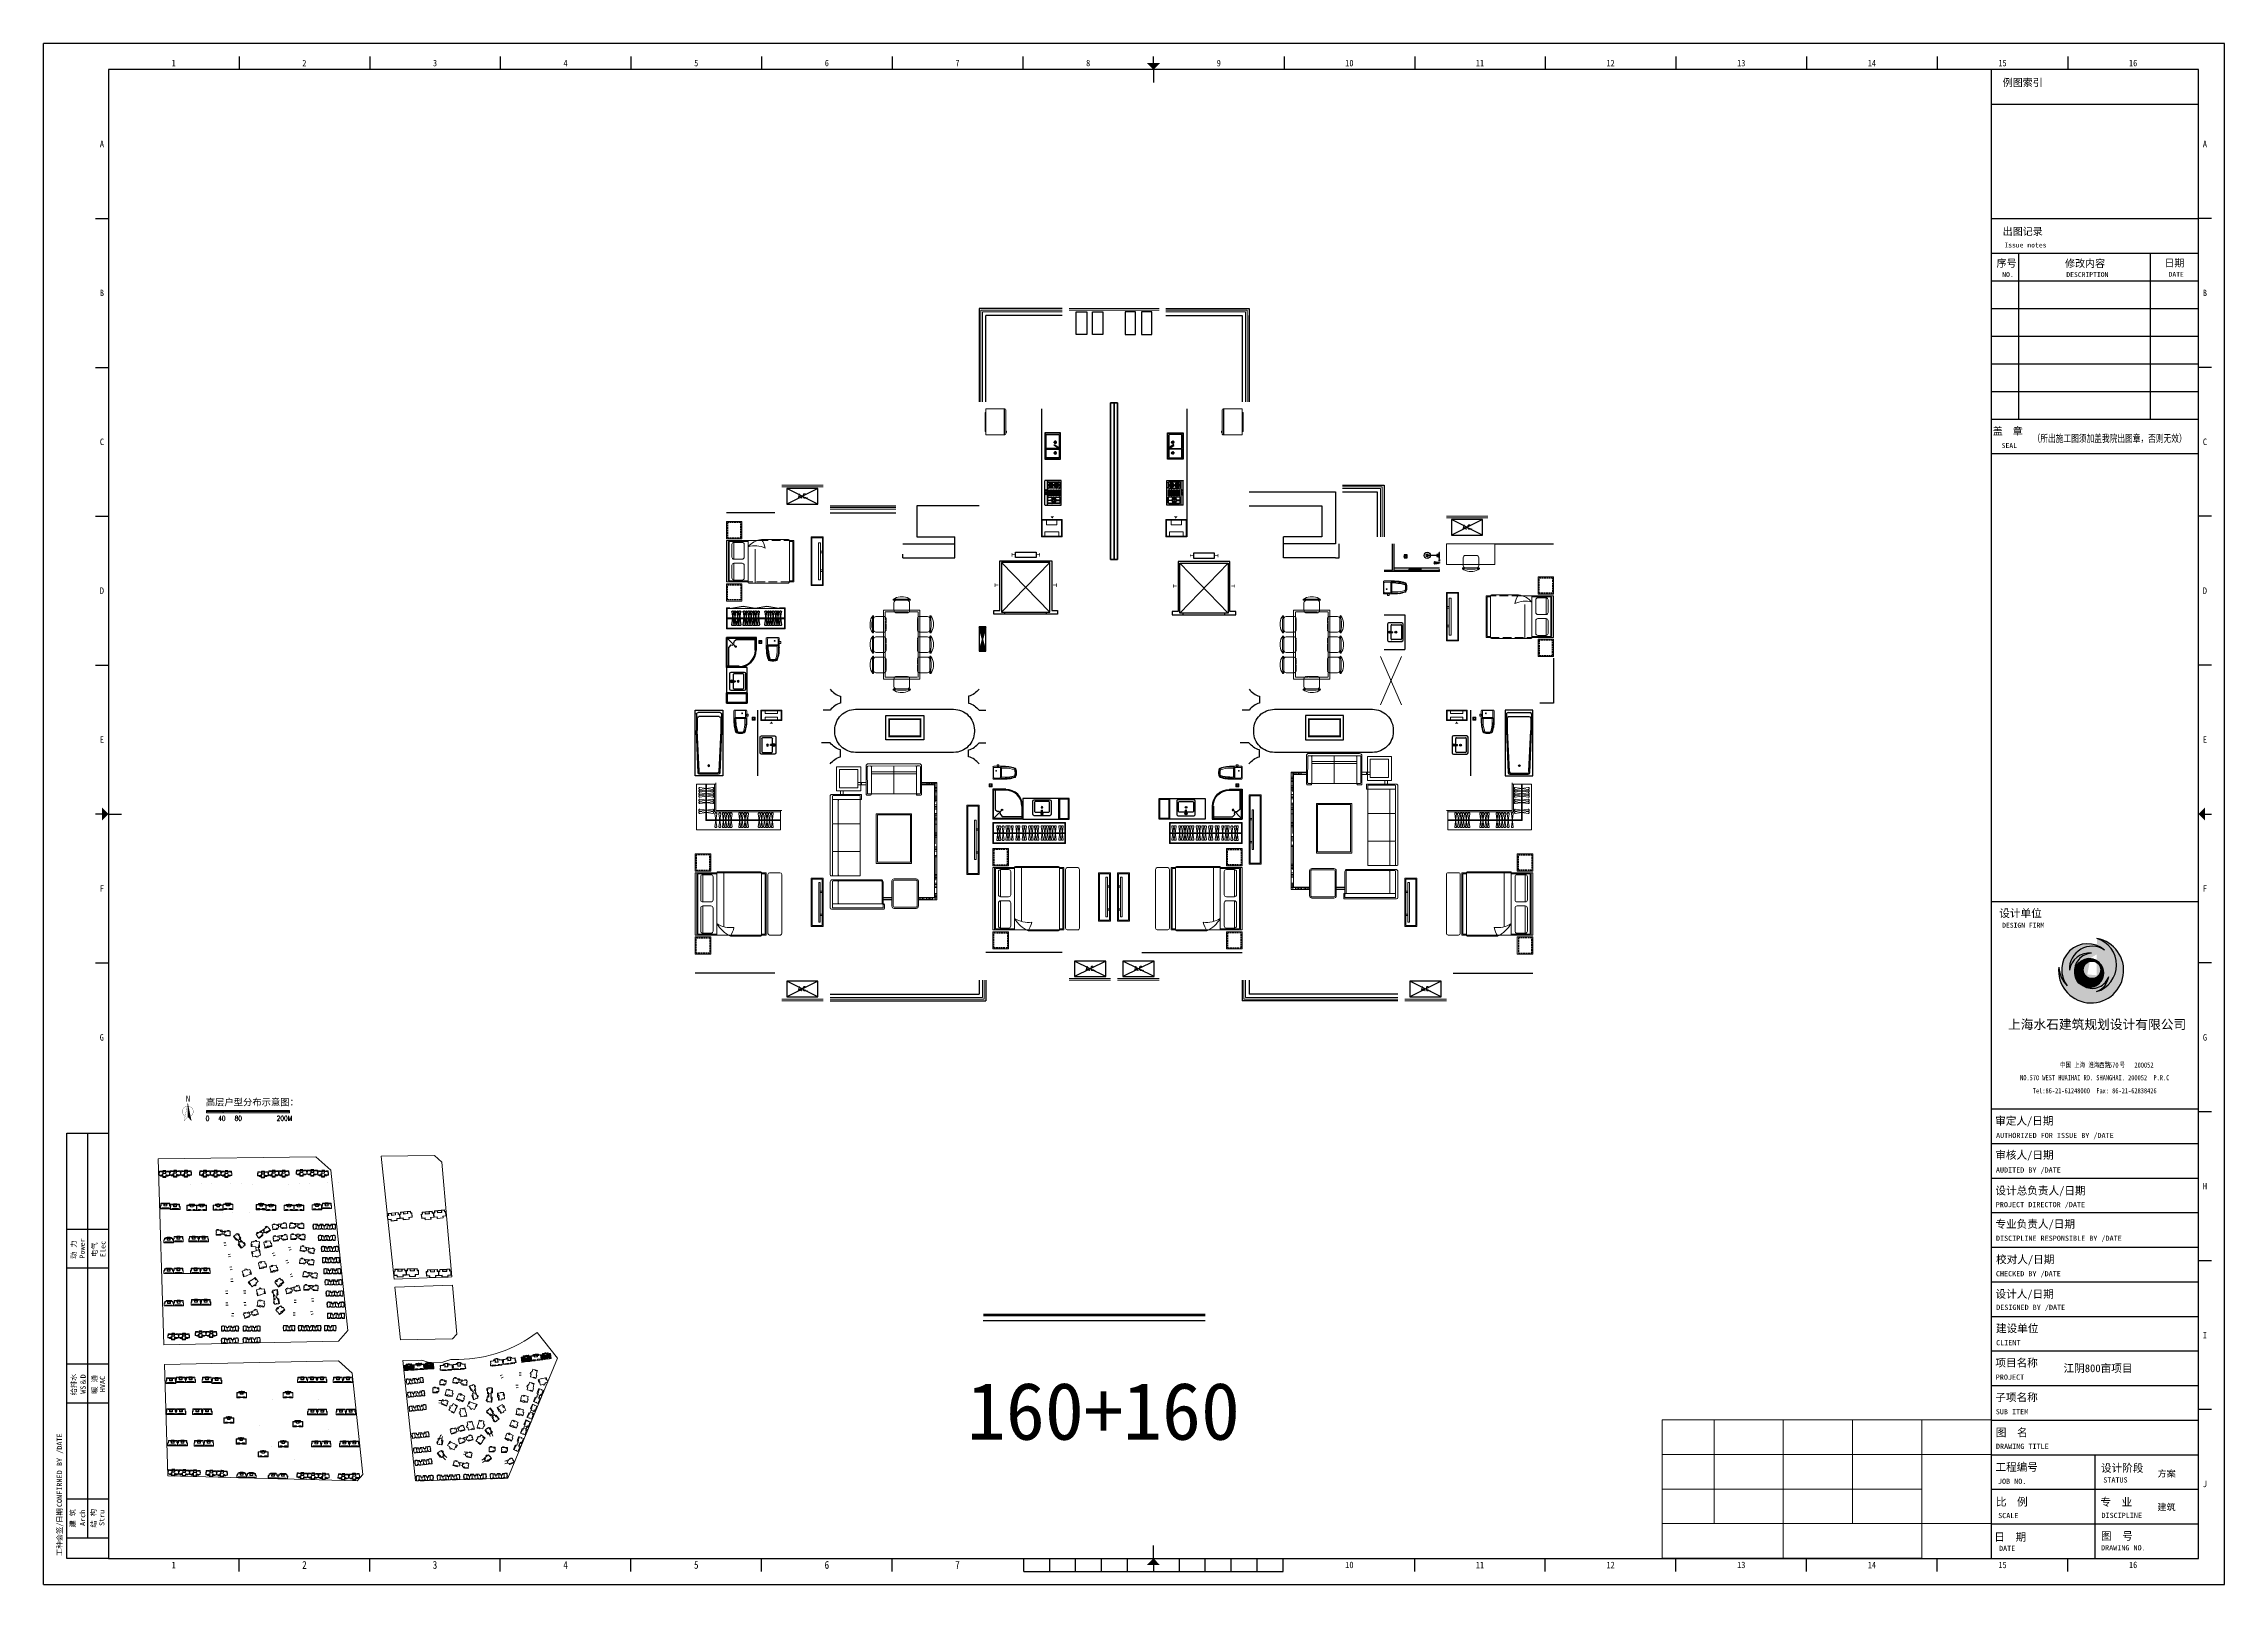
# Model space of a CAD drawing. Extents: x 109296 to 210174, y -14588 to 29909.
# Drawn here: x 109296 to 172296, y -14588 to 29909 of the extents above; entities that cross this region are included whole.
import ezdxf
from ezdxf.enums import TextEntityAlignment as Align

# ---------------------------------------------------------------- set-up
doc = ezdxf.new("R2010")
doc.units = 0
doc.header["$LTSCALE"] = 1000
doc.header["$MEASUREMENT"] = 0
doc.linetypes.add('ACAD_ISO02W100', pattern=[15, 12, -3])
doc.linetypes.add('DASH', pattern=[0.35, 0.25, -0.1])
for name, color, linetype, lineweight in [('140', 2, 'Continuous', 5), ('7-环境', 159, 'Continuous', 5), ('DingDianTu', 5, 'Continuous', 0), ('s2', 1, 'Continuous', 5), ('Text-I', 7, 'Continuous', 5), ('五金', 136, 'Continuous', 9), ('图框', 7, 'Continuous', 5), ('家具', 33, 'Continuous', 9), ('房建名称', 7, 'Continuous', 0), ('移动家具', 41, 'Continuous', 20), ('面积', 190, 'Continuous', 5)]:
    doc.layers.add(name, color=color, linetype=linetype, lineweight=lineweight)
for name, color, linetype in [('14PUB_DIM', 14, 'Continuous'), ('DIM_SYMB', 3, 'Continuous'), ('fd', 4, 'Continuous'), ('hz', 254, 'Continuous'), ('PUB_TEXT', 255, 'Continuous'), ('STAIR', 2, 'Continuous'), ('tk', 253, 'Continuous'), ('WALL', 9, 'Continuous'), ('厨卫', 154, 'Continuous'), ('厨卫设备', 6, 'Continuous'), ('平面洁具', 9, 'Continuous'), ('洁具', 150, 'Continuous'), ('看线', 5, 'Continuous'), ('空调', 8, 'Continuous'), ('管井', 236, 'Continuous'), ('虚线', 251, 'Continuous'), ('铺地', 8, 'Continuous')]:
    doc.layers.add(name, color=color, linetype=linetype)
doc.styles.add('-黑体', font='SIMHEI.TTF', dxfattribs={"width": 0.8})
doc.styles.add('C-2007.06.19$0$C-05.28(ok)$0$STANDARD', font='GBENOR', dxfattribs={"bigfont": 'GBCBIG'})
doc.styles.add('DIM_FONT', font='SIMPLEX.shx', dxfattribs={"width": 0.8})
doc.styles.add('GHHXMJ_DIM', font='SimSun.ttf')
doc.styles.add('TKZ1', font='SIMHEI.TTF', dxfattribs={"width": 0.7})
doc.styles.add('图签栏', font='SimSun.ttf')

msp = doc.modelspace()

# ---------------------------------------------------------------- texts
at = {"layer": 'PUB_TEXT', "linetype": 'ByBlock', "style": 'GHHXMJ_DIM'}
msp.add_text('N', height=168, dxfattribs=at).set_placement((113406, -643))
at = {"layer": 'PUB_TEXT', "style": 'GHHXMJ_DIM'}
msp.add_text('高层户型分布示意图：', height=192, dxfattribs=at).set_placement((115325, -662), align=Align.MIDDLE_CENTER)
at = {"layer": 'PUB_TEXT', "color": 7, "style": '-黑体'}
msp.add_text('160+160', height=1657.2, dxfattribs=at).set_placement((139912, -9583), align=Align.MIDDLE_CENTER)
at = {"layer": '图框', "style": 'DIM_FONT', "width": 0.7}
for s, p in [('0', (113978, -1204)), ('40', (114339, -1199)), ('80', (114814, -1201)), ('200M', (116031, -1199))]:
    msp.add_text(s, height=144, dxfattribs=at).set_placement(p)

# ---------------------------------------------------------------- blocks, each defined once
blk = doc.blocks.new('fasdf')
h = blk.add_hatch(color=256)
edge = h.paths.add_edge_path()
edge.add_ellipse((402030, 706811), major_axis=(-514, 0), ratio=1, start_angle=273.06129, end_angle=367.25625, ccw=False)
edge.add_ellipse((401938, 706751), major_axis=(-577, 0), ratio=1, start_angle=263.53961, end_angle=351.43557)
edge.add_ellipse((402020, 706871), major_axis=(653, 0), ratio=1, start_angle=56.56441, end_angle=183.00449, ccw=False)
edge.add_ellipse((401890, 706850), major_axis=(-748, 0), ratio=1, start_angle=229.14598, end_angle=398.75153)
edge.add_ellipse((401888, 706972), major_axis=(829, 0), ratio=1, start_angle=183.29712, end_angle=225.43008, ccw=False)
edge.add_ellipse((401995, 706827), major_axis=(-940, 0), ratio=1, start_angle=-5.96131, end_angle=259.86154)
edge.add_ellipse((401925, 706984), major_axis=(-803, 0), ratio=1, start_angle=106.44547, end_angle=252.95011, ccw=False)
edge.add_ellipse((401950, 706734), major_axis=(-558, 0), ratio=1, start_angle=111.20686, end_angle=171.73301)
edge.add_ellipse((402025, 706813), major_axis=(504, 0), ratio=1, start_angle=245.44, end_angle=341.52302, ccw=False)
edge.add_ellipse((401936, 706752), major_axis=(415, 0), ratio=1, start_angle=180.851, end_angle=253.12288, ccw=False)
h = blk.add_hatch()
h.set_pattern_fill('ANSI31', color=256, scale=6118.035339, style=0)
h.set_pattern_definition([(45, (369765.27, 713335.208), (-20.2545, 20.2545), [])])
edge = h.paths.add_edge_path()
edge.add_ellipse((401936, 706752), major_axis=(415, 0), ratio=1, start_angle=-0.00088, end_angle=180.8502)
edge.add_ellipse((401936, 706752), major_axis=(415, 0), ratio=1, start_angle=180.84977, end_angle=359.99869)
edge = h.paths.add_edge_path(flags=16)
edge.add_ellipse((402019, 706845), major_axis=(253, 0), ratio=1, start_angle=-0.00008, end_angle=179.99992, ccw=False)
edge.add_ellipse((402019, 706845), major_axis=(253, 0), ratio=1, start_angle=179.99996, end_angle=359.99996, ccw=False)
for p, q in [((405844, 733593), (342844, 733593)), ((342844, 689096), (342844, 733593)), ((405844, 689096), (405844, 733593)), ((405095, 732843), (344716, 732843)), ((344716, 732843), (344716, 689845)), ((348490, 733218), (348490, 732843)), ((352264, 733218), (352264, 732843)), ((356037, 733218), (356037, 732843)), ((359811, 733218), (359811, 732843)), ((363585, 733218), (363585, 732843)), ((367358, 733218), (367358, 732843)), ((371132, 733218), (371132, 732843)), ((374906, 733031), (374906, 733218)), ((374906, 732843), (374906, 732469)), ((378679, 733218), (378679, 732843)), ((382453, 733218), (382453, 732843)), ((386226, 733218), (386226, 732843)), ((390000, 733218), (390000, 732843)), ((393774, 733218), (393774, 732843)), ((397547, 733218), (397547, 732843)), ((399102, 732843), (399102, 689845)), ((401321, 733218), (401321, 732843)), ((405095, 689845), (405095, 732843)), ((399102, 731845), (405095, 731845)), ((344342, 728544), (344716, 728544)), ((399102, 728544), (405095, 728544)), ((399102, 728544), (405095, 728544)), ((405469, 728544), (405095, 728544)), ((399102, 727545), (405095, 727545)), ((399901, 727545), (399901, 722750)), ((403696, 727545), (403696, 722750)), ((399102, 726746), (405095, 726746)), ((399102, 725947), (405095, 725947)), ((399102, 725148), (405095, 725148)), ((344342, 724244), (344716, 724244)), ((399102, 724349), (405095, 724349)), ((405469, 724244), (405095, 724244)), ((399102, 723550), (405095, 723550)), ((399102, 722750), (405095, 722750)), ((399102, 722750), (405095, 722750)), ((399102, 721752), (405095, 721752)), ((399102, 721752), (405095, 721752)), ((344342, 719944), (344716, 719944)), ((405469, 719944), (405095, 719944)), ((344342, 715644), (344716, 715644)), ((405469, 715644), (405095, 715644)), ((344529, 711344), (344342, 711344)), ((344716, 711344), (345091, 711344)), ((405282, 711344), (405469, 711344)), ((399102, 708822), (405095, 708822)), ((399102, 708822), (405095, 708822)), ((344342, 707044), (344716, 707044)), ((405469, 707044), (405095, 707044)), ((399102, 702829), (405095, 702829)), ((399102, 702829), (405095, 702829)), ((405469, 702744), (405095, 702744)), ((343518, 689845), (343518, 702130)), ((343518, 702130), (344716, 702130)), ((343518, 702130), (344716, 702130)), ((343518, 702130), (344716, 702130)), ((344117, 690444), (344117, 702130)), ((399102, 701830), (405095, 701830)), ((399102, 700832), (405095, 700832)), ((343518, 699358), (344716, 699358)), ((399102, 699833), (405095, 699833)), ((399102, 698834), (405095, 698834)), ((343518, 698235), (344716, 698235)), ((405469, 698444), (405095, 698444)), ((399102, 697835), (405095, 697835)), ((399102, 696836), (405095, 696836)), ((399102, 695838), (405095, 695838)), ((343518, 695463), (344716, 695463)), ((343518, 694339), (344716, 694339)), ((399102, 694839), (405095, 694839)), ((399102, 693840), (405095, 693840)), ((405469, 694145), (405095, 694145)), ((399102, 692841), (405095, 692841)), ((402098, 692841), (402098, 689845)), ((399102, 691842), (405095, 691842)), ((343518, 691568), (344716, 691568)), ((399102, 690843), (405095, 690843)), ((343518, 690444), (344716, 690444)), ((374906, 689845), (374906, 690219)), ((344716, 689845), (343518, 689845)), ((344716, 689845), (405095, 689845)), ((348490, 689470), (348490, 689845)), ((352264, 689470), (352264, 689845)), ((356037, 689470), (356037, 689845)), ((359811, 689470), (359811, 689845)), ((363585, 689470), (363585, 689845)), ((367358, 689470), (367358, 689845)), ((371160, 689470), (371160, 689845)), ((371160, 689470), (378651, 689470)), ((371909, 689470), (371909, 689845)), ((372658, 689470), (372658, 689845)), ((373407, 689470), (373407, 689845)), ((374156, 689470), (374156, 689845)), ((374906, 689657), (374906, 689470)), ((375655, 689470), (375655, 689845)), ((376404, 689470), (376404, 689845)), ((377153, 689470), (377153, 689845)), ((377902, 689470), (377902, 689845)), ((378651, 689470), (378651, 689845)), ((382453, 689470), (382453, 689845)), ((386226, 689470), (386226, 689845)), ((390000, 689470), (390000, 689845)), ((393774, 689470), (393774, 689845)), ((397547, 689470), (397547, 689845)), ((401321, 689470), (401321, 689845)), ((342844, 689096), (405844, 689096))]:
    blk.add_line(p, q)
for centre, major_axis, start_param, end_param in [((401995, 706827), (940, 0), 3.037548, 7.677032), ((401890, 706850), (-748, 0), 3.999352, 6.959527), ((402020, 706871), (-653, 0), 4.128829, 6.335624), ((401925, 706984), (803, 0), -1.283769, 1.273219), ((401888, 706972), (-829, 0), 0.057547, 0.792906), ((401938, 706751), (-577, 0), 4.599634, 6.133708), ((402030, 706811), (-514, 0), -1.517366, 0.126647), ((401936, 706752), (415, 0), 4.417828, 9.439631), ((401936, 706752), (-415, 0), 3.141596378467096, 9.424781685646682), ((402019, 706845), (253, 0), 4.712387, 10.995572), ((402025, 706813), (504, 0), 4.283737, 5.960702), ((401950, 706734), (558, 0), -1.200668, -0.144288)]:
    blk.add_ellipse(centre, major_axis=major_axis, ratio=1, start_param=start_param, end_param=end_param)
for points in [[(374718, 733031), (375093, 733031), (374906, 732843)], [(344529, 711157), (344529, 711531), (344716, 711344)], [(405282, 711157), (405282, 711531), (405095, 711344)], [(374718, 689657), (375093, 689657), (374906, 689845)]]:
    blk.add_solid(points)
at = {"style": 'TKZ1'}
for s, height, width, p in [('1', 187, 0.85, (346603, 733031)), ('2', 187, 0.85, (350377, 733031)), ('3', 187, 0.85, (354151, 733031)), ('4', 187, 0.85, (357924, 733031)), ('5', 187, 0.85, (361698, 733031)), ('6', 187, 0.85, (365471, 733031)), ('7', 187, 0.85, (369245, 733031)), ('8', 187, 0.85, (373019, 733031)), ('9', 187, 0.85, (376792, 733031)), ('10', 187.3, 0.85, (380566, 733031)), ('11', 187.3, 0.85, (384340, 733031)), ('12', 187.3, 0.85, (388113, 733031)), ('13', 187.3, 0.85, (391887, 733031)), ('14', 187.3, 0.85, (395661, 733031)), ('15', 187.3, 0.85, (399434, 733031)), ('16', 187.3, 0.85, (403208, 733031)), ('A', 187, 0.85, (344529, 730694)), ('A', 187, 0.85, (405282, 730694)), ('B', 187, 0.85, (344529, 726394)), ('B', 187, 0.85, (405282, 726394)), ('C', 187, 0.85, (344529, 722094)), ('C', 187, 0.85, (405282, 722094)), ('D', 187, 0.85, (344529, 717794)), ('D', 187, 0.85, (405282, 717794)), ('E', 187, 0.85, (344529, 713494)), ('E', 187, 0.85, (405282, 713494)), ('F', 187, 0.85, (344529, 709194)), ('F', 187, 0.85, (405282, 709194)), ('G', 187, 0.85, (344525, 704894)), ('G', 187, 0.85, (405282, 704894)), ('NO.570 WEST HUAIHAI RD. SHANGHAI. 200052  P.R.C', 149.82, 0.75, (402098, 703728)), ('中国 上海 淮海西路   号    ', 149.82, 0.75, (402221, 704103)), ('570     200052 ', 149.82, 0.75, (403200, 704093)), ('Tel:86-21-61248000  Fax: 86-21-62838426', 149.82, 0.75, (402098, 703354)), ('H', 187, 0.85, (405282, 700594)), ('I', 187, 0.85, (405282, 696294)), ('J', 187, 0.85, (405282, 691995)), ('1', 187, 0.85, (346603, 689657)), ('2', 225, 0.85, (350377, 689657)), ('3', 225, 0.85, (354151, 689657)), ('4', 225, 0.85, (357924, 689657)), ('5', 225, 0.85, (361698, 689657)), ('6', 225, 0.85, (365471, 689657)), ('7', 225, 0.85, (369245, 689657)), ('10', 187.3, 0.85, (380566, 689657)), ('11', 187.3, 0.85, (384340, 689657)), ('12', 187.3, 0.85, (388113, 689657)), ('13', 187.3, 0.85, (391887, 689657)), ('14', 187.3, 0.85, (395661, 689657)), ('15', 187.3, 0.85, (399434, 689657)), ('16', 187.3, 0.85, (403208, 689657))]:
    blk.add_text(s, height=height, dxfattribs=dict(at, width=width)).set_placement(p, align=Align.MIDDLE)
for s, height, style, p in [('例图索引', 211.9, '图签栏', (399439, 732363)), ('出图记录', 211.9, '图签栏', (399439, 728063)), ('Issue notes', 141.25, '图签栏', (399488, 727706)), ('序号', 211.9, '图签栏', (399263, 727144)), ('修改内容', 211.9, '图签栏', (401240, 727140)), ('日期', 211.9, '图签栏', (404112, 727152)), ('NO.', 141.2, '图签栏', (399427, 726852)), ('DESCRIPTION', 141.25, '图签栏', (401278, 726852)), ('DATE', 141.2, '图签栏', (404232, 726860)), ('盖  章', 211.9, '图签栏', (399152, 722299)), ('SEAL', 141.2, '图签栏', (399410, 721914)), ('DESIGN FIRM', 141.25, '图签栏', (399423, 708062)), ('审定人/日期', 224.7, '图签栏', (399222, 702371)), ('AUTHORIZED FOR ISSUE BY /DATE', 149.82, '图签栏', (399248, 701986)), ('审核人/日期', 224.7, '图签栏', (399226, 701383)), ('设计总负责人/日期', 224.7, '图签栏', (399230, 700355)), ('AUDITED BY /DATE', 149.82, '图签栏', (399243, 700988)), ('PROJECT DIRECTOR /DATE', 149.82, '图签栏', (399240, 699989)), ('专业负责人/日期', 224.7, '图签栏', (399231, 699391)), ('DISCIPLINE RESPONSIBLE BY /DATE', 149.82, '图签栏', (399245, 699018)), ('CHECKED BY /DATE', 149.82, '图签栏', (399244, 697993)), ('校对人/日期', 224.7, '图签栏', (399248, 698368)), ('设计人/日期', 224.7, '图签栏', (399232, 697369)), ('DESIGNED BY /DATE', 149.82, '图签栏', (399252, 697023)), ('建设单位', 224.7, '图签栏', (399246, 696377)), ('CLIENT', 149.8, '图签栏', (399249, 696000)), ('项目名称', 224.7, '图签栏', (399228, 695383)), ('PROJECT', 149.8, '图签栏', (399240, 695006)), ('江阴800亩项目', 224.7, 'TKZ1', (401198, 695225)), ('子项名称', 224.7, '图签栏', (399228, 694384)), ('SUB ITEM', 149.8, '图签栏', (399240, 694007)), ('DRAWING TITLE', 149.82, '图签栏', (399245, 693009)), ('图  名', 224.7, '图签栏', (399241, 693370)), ('工程编号', 224.7, '图签栏', (399230, 692372)), ('设计阶段', 224.7, '图签栏', (402278, 692343)), ('方案', 187.3, 'TKZ1', (403915, 692202)), ('JOB NO.', 149.8, '图签栏', (399303, 691999)), ('STATUS', 149.8, '图签栏', (402345, 692037)), ('比  例', 224.7, '图签栏', (399244, 691366)), ('SCALE', 149.8, '图签栏', (399308, 691009)), ('专  业', 224.7, '图签栏', (402261, 691362)), ('DISCIPLINE', 149.8, '图签栏', (402293, 691013)), ('建筑', 187.3, 'TKZ1', (403910, 691231)), ('日  期', 224.7, '图签栏', (399196, 690352)), ('图  号', 224.7, '图签栏', (402280, 690382)), ('DATE', 149.8, '图签栏', (399333, 690062)), ('DRAWING NO.', 149.82, '图签栏', (402281, 690078))]:
    blk.add_text(s, height=height, dxfattribs=dict(style=style)).set_placement(p)
at = {"style": '图签栏', "width": 0.75}
blk.add_text('（所出施工图须加盖我院出图章，否则无效）', height=211.87, dxfattribs=at).set_placement((400304, 722086))
for s, height, style, p in [('设计单位', 224.7, '图签栏', (399956, 708485)), ('上海水石建筑规划设计有限公司', 269.68, 'TKZ1', (402167, 705274))]:
    blk.add_text(s, height=height, dxfattribs=dict(style=style)).set_placement(p, align=Align.MIDDLE)
at = {"style": '图签栏'}
for s, p in [('动 力', (343710, 698764)), ('电气', (344309, 698764)), ('给排水', (343710, 694869)), ('暖 通', (344309, 694869)), ('建 筑', (343679, 691006)), ('结 构', (344279, 691006))]:
    blk.add_text(s, height=149.8, rotation=90, dxfattribs=at).set_placement(p, align=Align.MIDDLE)
for s, height, p in [('Power', 149.8, (344033, 698505)), ('Elec', 149.8, (344631, 698549)), ('WS＆D', 149.8, (344059, 694602)), ('HVAC', 149.8, (344618, 694647)), ('CONFIRMED BY /DATE', 151.33, (343377, 691327)), ('日期', 151.3, (343378, 690873)), ('Arch', 149.8, (344044, 690783)), ('Stru', 149.8, (344600, 690783)), ('工种会签/', 151.3, (343379, 689915))]:
    blk.add_text(s, height=height, rotation=90, dxfattribs=at).set_placement(p)
blk = doc.blocks.new('111')
at = {"layer": '空调', "linetype": 'ACAD_ISO02W100'}
for p, q in [((1000, 0), (0, 500)), ((1000, 500), (0, 0))]:
    blk.add_line(p, q, dxfattribs=at)
blk.add_lwpolyline([(0, 500), (0, 0), (1000, 0), (1000, 500)], close=True, dxfattribs=at)
at = {"layer": 'Text-I', "style": 'DIM_FONT', "width": 0.8}
blk.add_text('A.C.', height=140, dxfattribs=at).set_placement((675, 262), align=Align.MIDDLE_RIGHT)
blk = doc.blocks.new('A$C2FB07499')
at = {"layer": '家具', "ltscale": 0.5}
blk.add_lwpolyline([(500, 300), (150, 300), (150, 1700), (500, 1700)], close=True, dxfattribs=at)
at = {"layer": '家具', "ltscale": 40}
for points in [[(470, 330), (180, 330), (180, 1670), (470, 1670)], [(368, 1572), (415, 1572), (415, 428), (368, 428)], [(415, 1381), (480, 1381), (480, 1343), (415, 1343)], [(415, 717), (480, 717), (480, 679), (415, 679)]]:
    blk.add_lwpolyline(points, close=True, dxfattribs=at)
blk = doc.blocks.new('hfjlfjj')
at = {"layer": '家具', "color": 0}
for p, q in [((3210588, 42748), (3208488, 42748)), ((3208488, 42748), (3208488, 42148)), ((3210568, 42728), (3208508, 42728)), ((3208508, 42728), (3208508, 42168)), ((3210568, 42458), (3208508, 42458)), ((3210568, 42438), (3208508, 42438)), ((3208597, 42256), (3208651, 42631)), ((3208597, 42631), (3208651, 42256)), ((3208632, 42654), (3208617, 42654)), ((3208632, 42234), (3208617, 42234)), ((3208662, 42256), (3208716, 42631)), ((3208662, 42631), (3208716, 42256)), ((3208696, 42654), (3208682, 42654)), ((3208696, 42234), (3208682, 42234)), ((3208757, 42256), (3208811, 42631)), ((3208757, 42631), (3208811, 42256)), ((3208791, 42654), (3208777, 42654)), ((3208791, 42234), (3208777, 42234)), ((3208865, 42261), (3208919, 42636)), ((3208865, 42636), (3208919, 42261)), ((3208899, 42658), (3208884, 42658)), ((3208899, 42238), (3208884, 42238)), ((3208929, 42261), (3208983, 42636)), ((3208929, 42636), (3208983, 42261)), ((3208963, 42658), (3208949, 42658)), ((3208963, 42238), (3208949, 42238)), ((3209024, 42261), (3209078, 42636)), ((3209024, 42636), (3209078, 42261)), ((3209058, 42658), (3209044, 42658)), ((3209058, 42238), (3209044, 42238)), ((3209148, 42261), (3209202, 42636)), ((3209148, 42636), (3209202, 42261)), ((3209182, 42658), (3209168, 42658)), ((3209182, 42238), (3209168, 42238)), ((3209213, 42261), (3209267, 42636)), ((3209213, 42636), (3209267, 42261)), ((3209247, 42658), (3209233, 42658)), ((3209247, 42238), (3209233, 42238)), ((3209336, 42261), (3209390, 42636)), ((3209336, 42636), (3209390, 42261)), ((3209370, 42658), (3209356, 42658)), ((3209370, 42238), (3209356, 42238)), ((3209400, 42261), (3209454, 42636)), ((3209400, 42636), (3209454, 42261)), ((3209434, 42658), (3209420, 42658)), ((3209434, 42238), (3209420, 42238)), ((3209521, 42261), (3209575, 42636)), ((3209521, 42636), (3209575, 42261)), ((3209555, 42658), (3209541, 42658)), ((3209555, 42238), (3209541, 42238)), ((3209595, 42261), (3209649, 42636)), ((3209595, 42636), (3209649, 42261)), ((3209629, 42658), (3209615, 42658)), ((3209629, 42238), (3209615, 42238)), ((3209686, 42261), (3209740, 42636)), ((3209686, 42636), (3209740, 42261)), ((3209720, 42658), (3209706, 42658)), ((3209720, 42238), (3209706, 42238)), ((3209760, 42261), (3209814, 42636)), ((3209760, 42636), (3209814, 42261)), ((3209794, 42658), (3209780, 42658)), ((3209794, 42238), (3209780, 42238)), ((3209885, 42261), (3209939, 42636)), ((3209885, 42636), (3209939, 42261)), ((3209919, 42658), (3209904, 42658)), ((3209919, 42238), (3209904, 42238)), ((3209959, 42261), (3210013, 42636)), ((3209959, 42636), (3210013, 42261)), ((3209993, 42658), (3209979, 42658)), ((3209993, 42238), (3209979, 42238)), ((3210040, 42261), (3210094, 42636)), ((3210040, 42636), (3210094, 42261)), ((3210074, 42658), (3210060, 42658)), ((3210074, 42238), (3210060, 42238)), ((3210110, 42261), (3210164, 42636)), ((3210110, 42636), (3210164, 42261)), ((3210144, 42658), (3210129, 42658)), ((3210144, 42238), (3210129, 42238)), ((3210184, 42261), (3210238, 42636)), ((3210184, 42636), (3210238, 42261)), ((3210218, 42658), (3210204, 42658)), ((3210218, 42238), (3210204, 42238)), ((3210265, 42261), (3210319, 42636)), ((3210265, 42636), (3210319, 42261)), ((3210300, 42658), (3210285, 42658)), ((3210300, 42238), (3210285, 42238)), ((3210395, 42261), (3210449, 42636)), ((3210395, 42636), (3210449, 42261)), ((3210430, 42658), (3210415, 42658)), ((3210430, 42238), (3210415, 42238)), ((3210465, 42261), (3210519, 42636)), ((3210465, 42636), (3210519, 42261)), ((3210499, 42658), (3210485, 42658)), ((3210499, 42238), (3210485, 42238)), ((3210568, 42728), (3210568, 42168)), ((3210588, 42748), (3210588, 42148)), ((3208488, 42148), (3210588, 42148)), ((3210568, 42168), (3208508, 42168))]:
    blk.add_line(p, q, dxfattribs=at)
for centre, start, end in [((3208617, 42634), 90, 187.59464), ((3208617, 42254), 172.40536, 270), ((3208632, 42634), 352.40536, 90), ((3208632, 42254), 270, 7.59464), ((3208682, 42634), 90, 187.59464), ((3208682, 42254), 172.40536, 270), ((3208696, 42634), 352.40536, 90), ((3208696, 42254), 270, 7.59464), ((3208777, 42634), 90, 187.59464), ((3208777, 42254), 172.40536, 270), ((3208791, 42634), 352.40536, 90), ((3208791, 42254), 270, 7.59464), ((3208884, 42638), 90, 187.59464), ((3208884, 42258), 172.40536, 270), ((3208899, 42638), 352.40536, 90), ((3208899, 42258), 270, 7.59464), ((3208949, 42638), 90, 187.59464), ((3208949, 42258), 172.40536, 270), ((3208963, 42638), 352.40536, 90), ((3208963, 42258), 270, 7.59464), ((3209044, 42638), 90, 187.59464), ((3209044, 42258), 172.40536, 270), ((3209058, 42638), 352.40536, 90), ((3209058, 42258), 270, 7.59464), ((3209168, 42638), 90, 187.59464), ((3209168, 42258), 172.40536, 270), ((3209182, 42638), 352.40536, 90), ((3209182, 42258), 270, 7.59464), ((3209233, 42638), 90, 187.59464), ((3209233, 42258), 172.40536, 270), ((3209247, 42638), 352.40536, 90), ((3209247, 42258), 270, 7.59464), ((3209356, 42638), 90, 187.59464), ((3209356, 42258), 172.40536, 270), ((3209370, 42638), 352.40536, 90), ((3209370, 42258), 270, 7.59464), ((3209420, 42638), 90, 187.59464), ((3209420, 42258), 172.40536, 270), ((3209434, 42638), 352.40536, 90), ((3209434, 42258), 270, 7.59464), ((3209541, 42638), 90, 187.59464), ((3209541, 42258), 172.40536, 270), ((3209555, 42638), 352.40536, 90), ((3209555, 42258), 270, 7.59464), ((3209615, 42638), 90, 187.59464), ((3209615, 42258), 172.40536, 270), ((3209629, 42638), 352.40536, 90), ((3209629, 42258), 270, 7.59464), ((3209706, 42638), 90, 187.59464), ((3209706, 42258), 172.40536, 270), ((3209720, 42638), 352.40536, 90), ((3209720, 42258), 270, 7.59464), ((3209780, 42638), 90, 187.59464), ((3209780, 42258), 172.40536, 270), ((3209794, 42638), 352.40536, 90), ((3209794, 42258), 270, 7.59464), ((3209904, 42638), 90, 187.59464), ((3209904, 42258), 172.40536, 270), ((3209919, 42638), 352.40536, 90), ((3209919, 42258), 270, 7.59464), ((3209979, 42638), 90, 187.59464), ((3209979, 42258), 172.40536, 270), ((3209993, 42638), 352.40536, 90), ((3209993, 42258), 270, 7.59464), ((3210060, 42638), 90, 187.59464), ((3210060, 42258), 172.40536, 270), ((3210074, 42638), 352.40536, 90), ((3210074, 42258), 270, 7.59464), ((3210129, 42638), 90, 187.59464), ((3210129, 42258), 172.40536, 270), ((3210144, 42638), 352.40536, 90), ((3210144, 42258), 270, 7.59464), ((3210204, 42638), 90, 187.59464), ((3210204, 42258), 172.40536, 270), ((3210218, 42638), 352.40536, 90), ((3210218, 42258), 270, 7.59464), ((3210285, 42638), 90, 187.59464), ((3210285, 42258), 172.40536, 270), ((3210300, 42638), 352.40536, 90), ((3210300, 42258), 270, 7.59464), ((3210415, 42638), 90, 187.59464), ((3210415, 42258), 172.40536, 270), ((3210430, 42638), 352.40536, 90), ((3210430, 42258), 270, 7.59464), ((3210485, 42638), 90, 187.59464), ((3210485, 42258), 172.40536, 270), ((3210499, 42638), 352.40536, 90), ((3210499, 42258), 270, 7.59464)]:
    blk.add_arc(centre, 20, start, end, dxfattribs=at)
blk = doc.blocks.new('A$C31D9048E')
at = {"layer": '家具'}
for p, q in [((629, 2350), (0, 2350)), ((0, 550), (0, 2350)), ((50, 550), (50, 2350)), ((80, 580), (80, 2320)), ((629, 2320), (80, 2320)), ((220, 2295), (220, 1508)), ((629, 550), (629, 2360)), ((1920, 2350), (629, 2350)), ((1900, 2380), (649, 2380)), ((829, 803), (829, 2380)), ((1920, 550), (1920, 2350)), ((1920, 2350), (2050, 2350)), ((1920, 2320), (2020, 2320)), ((2020, 580), (2020, 2320)), ((2050, 550), (2050, 2350)), ((2100, 600), (2100, 2300)), ((2150, 2350), (2450, 2350)), ((2500, 600), (2500, 2300)), ((220, 605), (220, 1392)), ((962, 550), (0, 550)), ((629, 580), (80, 580)), ((962, 550), (1920, 550)), ((1900, 520), (1017, 520)), ((1920, 580), (2020, 580)), ((1920, 550), (2050, 550)), ((2150, 550), (2450, 550))]:
    blk.add_line(p, q, dxfattribs=at)
for points in [[(450, 2900), (0, 2900), (0, 2400), (450, 2400), (450, 2900), (370, 2900)], [(450, 0), (0, 0), (0, 500), (450, 500), (450, 0), (370, 0)]]:
    blk.add_lwpolyline(points, dxfattribs=at)
for points in [[(220, 2295), (455, 2295, -0.414214), (515, 2235), (515, 1568, -0.414214), (455, 1508), (220, 1508, -0.414214), (160, 1568), (160, 2235, -0.414214)], [(220, 605), (455, 605, 0.414214), (515, 665), (515, 1332, 0.414214), (455, 1392), (220, 1392, 0.414214), (160, 1332), (160, 665, 0.414214)]]:
    blk.add_lwpolyline(points, format="xyb", close=True, dxfattribs=at)
blk.add_lwpolyline([(629, 883, 0.180302), (1121, 775, -0.088637), (1017, 520, 28871.271551)], format="xyb", dxfattribs=at)
for centre, radius, start, end in [((649, 2360), 20, 90, 180), ((1889, 2351), 30.7, 357.68839, 69.69174), ((2150, 2300), 50, 90, 180), ((2450, 2300), 50, 0, 90), ((1442, 1363), 944, 210.60747, 243.27731), ((1889, 549), 30.7, 290.35664, 2.31522), ((2150, 600), 50, 180, 270), ((2450, 600), 50, 270, 0)]:
    blk.add_arc(centre, radius, start, end, dxfattribs=at)
at = {"layer": '虚线', "linetype": 'DASH', "ltscale": 0.2}
for points in [[(420, 2870), (30, 2870), (30, 2430), (420, 2430)], [(420, 30), (30, 30), (30, 470), (420, 470)]]:
    blk.add_lwpolyline(points, close=True, dxfattribs=at)
blk = doc.blocks.new('A$C25AA54E1')
for p, q in [((781, 2780), (884, 2780)), ((781, 2709), (884, 2709)), ((918, 2994), (918, 2234)), ((1011, 3017), (942, 3017)), ((1034, 2994), (1034, 2234)), ((1711, 3017), (1058, 3017)), ((3211, 2846), (1058, 2846)), ((1734, 2996), (1734, 2234)), ((2511, 3017), (1758, 3017)), ((2534, 2996), (2534, 2234)), ((3211, 3017), (2558, 3017)), ((3380, 2996), (3380, 1606)), ((4070, 3017), (3403, 3017)), ((4025, 2846), (3403, 2846)), ((4047, 2994), (4047, 1574)), ((4140, 3017), (4070, 3017)), ((4163, 2994), (4163, 1574)), ((64, 1915), (65, 1985)), ((65, 1869), (64, 1915)), ((87, 1892), (849, 1891)), ((87, 1892), (849, 1891)), ((88, 2008), (848, 2007)), ((88, 1892), (848, 1891)), ((236, 592), (236, 1892)), ((293, 592), (293, 1892)), ((503, 2041), (503, 2042)), ((536, 2283), (536, 2042)), ((603, 2178), (536, 2178)), ((606, 2283), (606, 2042)), ((871, 1984), (871, 1914)), ((941, 2211), (1012, 2211)), ((64, 569), (65, 1872)), ((1476, 1717), (2845, 1717)), ((1476, 761), (1476, 1717)), ((2845, 1717), (2845, 761)), ((4110, 1265), (3391, 1265)), ((4047, 1584), (3402, 1584)), ((3860, 1302), (3860, 1551)), ((3876, 1551), (3876, 1303)), ((3918, 1551), (3918, 1302)), ((3930, 1300), (3930, 1551)), ((4140, 1551), (4070, 1551)), ((65, 1242), (871, 1241)), ((2845, 761), (1476, 761)), ((3360, 1234), (3360, 597)), ((4141, 597), (4141, 1234)), ((64, 499), (64, 569)), ((87, 592), (848, 591)), ((87, 476), (848, 475)), ((536, 440), (536, 0)), ((606, 292), (536, 292)), ((603, 250), (536, 250)), ((606, 208), (536, 208)), ((606, 158), (536, 158)), ((606, 116), (536, 116)), ((606, 74), (536, 74)), ((1105, 44), (536, 44)), ((561, 440), (561, 0)), ((603, 440), (603, 128)), ((606, 86), (603, 86)), ((606, 440), (606, 70)), ((606, 70), (3860, 70)), ((686, 70), (686, 0)), ((728, 70), (728, 0)), ((770, 70), (770, 0)), ((812, 70), (812, 0)), ((871, 498), (871, 568)), ((938, 70), (938, 0)), ((979, 70), (979, 0)), ((1021, 70), (1021, 0)), ((1063, 70), (1063, 0)), ((1189, 70), (1189, 0)), ((1231, 70), (1231, 0)), ((1273, 70), (1273, 0)), ((1314, 70), (1314, 0)), ((1440, 70), (1440, 0)), ((2310, 44), (1440, 44)), ((1482, 70), (1482, 0)), ((1574, 70), (1574, 0)), ((1616, 70), (1616, 0)), ((1741, 70), (1741, 0)), ((1993, 70), (1993, 0)), ((2035, 70), (2035, 0)), ((2076, 70), (2076, 0)), ((2118, 70), (2118, 0)), ((2394, 70), (2394, 0)), ((2436, 70), (2436, 0)), ((2478, 70), (2478, 0)), ((2520, 70), (2520, 0)), ((2645, 70), (2645, 0)), ((3365, 44), (2645, 44)), ((2687, 70), (2687, 0)), ((3198, 70), (3198, 0)), ((3240, 70), (3240, 0)), ((3281, 70), (3281, 0)), ((3323, 70), (3323, 0)), ((3391, 566), (4110, 566)), ((3449, 70), (3449, 0)), ((3491, 70), (3491, 0)), ((3533, 70), (3533, 0)), ((3575, 70), (3575, 0)), ((3750, 70), (3750, 0)), ((3930, 44), (3750, 44)), ((3792, 70), (3792, 0)), ((3834, 70), (3834, 0)), ((3860, 70), (3860, 531)), ((3930, 507), (3860, 507)), ((3918, 465), (3860, 465)), ((3930, 416), (3860, 416)), ((3930, 374), (3860, 374)), ((3918, 297), (3860, 297)), ((3930, 255), (3860, 255)), ((3930, 213), (3860, 213)), ((3918, 171), (3860, 171)), ((3930, 122), (3860, 122)), ((3876, 531), (3876, 0)), ((3918, 531), (3918, 128)), ((3930, 86), (3918, 86)), ((3930, 0), (3930, 531)), ((536, 0), (3930, 0))]:
    blk.add_line(p, q)
at = {"ltscale": 20}
for p, q in [((884, 2199), (884, 3017)), ((918, 3081), (3211, 3081)), ((3234, 2997), (3234, 3061)), ((3234, 2234), (3234, 2996)), ((3347, 3015), (3347, 1617)), ((3413, 3081), (4163, 3081)), ((4198, 3046), (4198, 1539)), ((1, 1972), (0, 511)), ((883, 2042), (71, 2042)), ((1012, 2176), (906, 2176)), ((906, 1914), (906, 2019)), ((1712, 2211), (1057, 2211)), ((3212, 2211), (1757, 2211)), ((871, 614), (872, 1868)), ((1443, 1750), (2878, 1750)), ((1443, 728), (1443, 1750)), ((2878, 1750), (2878, 728)), ((4110, 1300), (3391, 1300)), ((4024, 1551), (3413, 1551)), ((4047, 1574), (4047, 1539)), ((4175, 1516), (4070, 1516)), ((2878, 728), (1443, 728)), ((3325, 1234), (3325, 597)), ((4176, 597), (4176, 1234)), ((882, 440), (70, 440)), ((905, 463), (905, 568)), ((3391, 531), (4110, 531))]:
    blk.add_line(p, q, dxfattribs=at)
blk.add_lwpolyline([(781, 2895), (781, 2199), (85, 2199), (85, 2895)], close=True, dxfattribs=at)
blk.add_lwpolyline([(698, 2812), (698, 2282), (169, 2282), (169, 2812)], close=True)
at = {"ltscale": 20, "extrusion": (0, 0, -1)}
for centre, major_axis, ratio, start_param, end_param in [((953, 3021), (-49.4, 49.4), 1, 5.45018, 6.544088), ((3211, 3058), (16.4, 16.4), 1, -0.785398, 0.696689), ((4163, 3046), (24.6, 24.6), 1, -0.785398, 0.785398), ((906, 2199), (16.2, 16.2), 1, 2.356194, 3.926991), ((1012, 2234), (-16.2, 16.2), 1, 2.356194, 3.926991), ((1012, 2193), (12.7, 12.7), 0.942987, -0.815786, 2.325807), ((1057, 2234), (-16.2, 16.2), 1, 3.926991, 5.497787), ((1712, 2234), (-16.2, 16.2), 1, 2.356194, 3.926991), ((1757, 2234), (16.2, 16.2), 1, 2.356194, 3.926991), ((2512, 2234), (-16.2, 16.2), 1, 2.356194, 3.926991), ((2557, 2234), (16.2, 16.2), 1, 2.356194, 3.926991), ((3212, 2234), (-16.2, 16.2), 1, 2.356194, 3.926991), ((4024, 1574), (16.2, 16.2), 1, 0.785398, 2.356194), ((4175, 1539), (-16.2, 16.2), 1, 2.356194, 3.926991)]:
    blk.add_ellipse(centre, major_axis=major_axis, ratio=ratio, start_param=start_param, end_param=end_param, dxfattribs=at)
at = {"extrusion": (0, 0, -1)}
for centre, major_axis, start_param, end_param in [((942, 2994), (16.4, 16.4), 3.926991, 5.497787), ((1011, 2994), (16.4, 16.4), -0.785398, 0.785398), ((1058, 2994), (16.4, 16.4), 3.926991, 5.497787), ((1058, 2869), (-16.4, 16.4), 3.926991, 5.409078), ((1711, 2994), (-16.4, 16.4), 0.785398, 2.267485), ((1758, 2994), (16.4, 16.4), 4.0157, 5.497787), ((2511, 2994), (-16.4, 16.4), 0.785398, 2.267485), ((2558, 2994), (16.4, 16.4), 4.0157, 5.497787), ((3211, 2994), (-16.4, 16.4), 0.785398, 2.267485), ((3211, 2822), (16.4, 16.4), -0.785398, 0.696689), ((3403, 2994), (16.4, 16.4), 4.0157, 5.497787), ((3403, 2869), (-16.4, 16.4), 3.926991, 5.409078), ((4023, 2994), (16.4, 16.4), -0.785398, 0.785398), ((4025, 2822), (-16.4, 16.4), 0.785398, 2.267485), ((4070, 2994), (-16.4, 16.4), 5.497787, 7.068583), ((4140, 2994), (16.4, 16.4), -0.785398, 0.785398), ((941, 2234), (16.2, 16.2), 2.356194, 3.926991), ((4070, 1574), (16.2, 16.2), 2.356194, 3.926991), ((4140, 1574), (-16.2, 16.2), 2.356194, 3.926991)]:
    blk.add_ellipse(centre, major_axis=major_axis, ratio=1, start_param=start_param, end_param=end_param, dxfattribs=at)
for centre, major_axis, start_param, end_param in [((1058, 2822), (16.4, 16.4), 0.785398, 2.267485), ((3211, 2869), (16.4, 16.4), 3.926991, 5.409078), ((3403, 2822), (16.4, 16.4), 0.785398, 2.267485), ((4025, 2869), (16.4, 16.4), 3.926991, 5.409078), ((88, 1915), (16.4, 16.4), 2.355029, 3.925825), ((88, 1869), (-16.4, 16.4), -0.786564, 0.784233), ((88, 1985), (-16.4, 16.4), -0.786564, 0.784233), ((89, 1869), (-16.4, 16.4), -0.697854, 0.784233), ((89, 1869), (16.4, 16.4), 0.872942, 2.355029), ((89, 1915), (-16.4, 16.4), 0.784233, 2.266319), ((89, 1915), (-16.4, 16.4), 0.784233, 2.266319), ((848, 1985), (16.2, 16.2), 5.496622, 7.067418), ((3391, 1234), (-22, 22), -0.785398, 0.785398), ((3402, 1606), (15.5, 15.5), 2.356194, 3.926991), ((4110, 1234), (22, 22), 5.497787, 7.068583), ((87, 615), (16.4, 16.4), 2.355029, 3.925825), ((87, 569), (-16.4, 16.4), -0.786564, 0.784233), ((87, 499), (-16.4, 16.4), 0.784233, 2.355029), ((848, 498), (-16.2, 16.2), 2.355029, 3.925825), ((3391, 597), (22, 22), 2.356194, 3.926991), ((4110, 597), (-22, 22), 2.356194, 3.926991)]:
    blk.add_ellipse(centre, major_axis=major_axis, ratio=1, start_param=start_param, end_param=end_param)
at = {"ltscale": 20}
for centre, major_axis, ratio, start_param, end_param in [((3413, 3015), (-46.6, 46.6), 1, -0.785398, 0.785398), ((71, 1972), (49.7, 49.7), 1, 0.785398, 2.356194), ((848, 1914), (-16.2, 16.2), 1, 2.355029, 3.925825), ((849, 1868), (16.2, 16.2), 1, 5.496622, 7.067418), ((849, 1868), (16.2, 16.2), 1, 5.496622, 7.067418), ((889, 1914), (12.4, 12.4), 0.984307, 2.347446, 5.489038), ((883, 2019), (-16.2, 16.2), 1, 3.925825, 5.496622), ((3391, 1234), (-46.6, 46.6), 1, -0.785398, 0.785398), ((3413, 1617), (46.6, 46.6), 1, 2.356194, 3.926991), ((4070, 1539), (16.2, 16.2), 1, 2.356194, 3.926991), ((4110, 1234), (46.6, 46.6), 1, 5.497787, 7.068583), ((70, 511), (49.7, 49.7), 1, 2.356194, 3.926991), ((848, 614), (-16.2, 16.2), 1, 2.355029, 3.925825), ((848, 568), (-16.2, 16.2), 1, 3.925825, 5.496622), ((888, 568), (12.4, 12.4), 0.984309, -0.794147, 2.347446), ((882, 463), (-16.2, 16.2), 1, 2.355029, 3.925825), ((3391, 597), (46.6, 46.6), 1, 2.356194, 3.926991), ((4110, 597), (-46.6, 46.6), 1, 2.356194, 3.926991)]:
    blk.add_ellipse(centre, major_axis=major_axis, ratio=ratio, start_param=start_param, end_param=end_param, dxfattribs=at)
blk = doc.blocks.new('R37777777777')
at = {"layer": '家具', "ltscale": 0.5}
blk.add_lwpolyline([(1083652, -53169), (1083302, -53169), (1083302, -55169), (1083652, -55169)], close=True, dxfattribs=at)
at = {"layer": '家具', "ltscale": 40}
for points in [[(1083622, -53199), (1083332, -53199), (1083332, -55139), (1083622, -55139)], [(1083520, -54741), (1083566, -54741), (1083566, -53597), (1083520, -53597)], [(1083566, -53886), (1083632, -53886), (1083632, -53847), (1083566, -53847)], [(1083566, -54550), (1083632, -54550), (1083632, -54511), (1083566, -54511)]]:
    blk.add_lwpolyline(points, close=True, dxfattribs=at)
blk = doc.blocks.new('A$C45025D1E')
for p, q in [((1620, 50), (220, 1490)), ((1620, 1490), (220, 50)), ((320, 0), (320, 50)), ((1520, 0), (1520, 50))]:
    blk.add_line(p, q)
for points in [[(1670, 100), (1670, 1540), (170, 1540), (170, 100), (0, 100), (0, 0), (1840, 0), (1840, 100)], [(220, 50), (220, 1490), (1620, 1490), (1620, 50)], [(1220, 1635), (1220, 1785), (620, 1785), (620, 1635)]]:
    blk.add_lwpolyline(points, close=True)
at = {"const_width": 18}
for points in [[(520, 1760), (520, 1660)], [(620, 1710), (520, 1710)], [(1220, 1710), (1320, 1710)], [(1320, 1760), (1320, 1660)], [(30, 885), (30, 785)], [(130, 835), (30, 835)], [(1710, 835), (1810, 835)], [(1810, 885), (1810, 785)]]:
    blk.add_lwpolyline(points, dxfattribs=at)
blk = doc.blocks.new('ddfdf')
at = {"layer": '洁具', "color": 0}
for p, q in [((15801, -30110), (15801, -30822)), ((16261, -30111), (15801, -30110)), ((15826, -30314), (15826, -30189)), ((15834, -30314), (15834, -30189)), ((15856, -30159), (16163, -30159)), ((15856, -30167), (16163, -30167)), ((15952, -30159), (15957, -30157)), ((15968, -30208), (15952, -30159)), ((15957, -30157), (15973, -30206)), ((15973, -30206), (15968, -30208)), ((16062, -30157), (16046, -30206)), ((16046, -30206), (16051, -30208)), ((16051, -30208), (16067, -30159)), ((16067, -30159), (16062, -30157)), ((16185, -30189), (16185, -30315)), ((16193, -30189), (16193, -30315)), ((16201, -30822), (16202, -30111)), ((16271, -30121), (16271, -30812)), ((15801, -30822), (16261, -30822)), ((15829, -30248), (15829, -30252)), ((15947, -30248), (15829, -30248)), ((15829, -30252), (15947, -30252)), ((15829, -30682), (15829, -30686)), ((15904, -30682), (15829, -30682)), ((15829, -30686), (15904, -30686)), ((15831, -30750), (15831, -30624)), ((15832, -30556), (15832, -30379)), ((15832, -30379), (15849, -30379)), ((15849, -30556), (15832, -30556)), ((15839, -30750), (15839, -30624)), ((15849, -30379), (15849, -30556)), ((16163, -30337), (15856, -30336)), ((16163, -30345), (15856, -30344)), ((15861, -30594), (16167, -30595)), ((15861, -30602), (16167, -30603)), ((16167, -30772), (15861, -30772)), ((16167, -30780), (15861, -30780)), ((15878, -30556), (15878, -30380)), ((15878, -30380), (15894, -30380)), ((15894, -30556), (15878, -30556)), ((15894, -30380), (15894, -30556)), ((15904, -30686), (15904, -30682)), ((15923, -30556), (15923, -30380)), ((15923, -30380), (15940, -30380)), ((15940, -30556), (15923, -30556)), ((15937, -30595), (15937, -30654)), ((15942, -30595), (15937, -30595)), ((15937, -30654), (15942, -30654)), ((15937, -30780), (15937, -30720)), ((15937, -30720), (15942, -30720)), ((15942, -30780), (15937, -30780)), ((15940, -30380), (15940, -30556)), ((15942, -30654), (15942, -30595)), ((15942, -30720), (15942, -30780)), ((15947, -30252), (15947, -30248)), ((15968, -30295), (15952, -30344)), ((15952, -30344), (15957, -30346)), ((15957, -30346), (15973, -30297)), ((15973, -30297), (15968, -30295)), ((15968, -30556), (15968, -30380)), ((15968, -30380), (15985, -30380)), ((15985, -30556), (15968, -30556)), ((15968, -30684), (15968, -30688)), ((16063, -30684), (15968, -30684)), ((15968, -30688), (16063, -30688)), ((15985, -30380), (15985, -30556)), ((16014, -30556), (16014, -30380)), ((16014, -30380), (16030, -30380)), ((16030, -30556), (16014, -30556)), ((16030, -30380), (16030, -30556)), ((16046, -30297), (16051, -30295)), ((16062, -30346), (16046, -30297)), ((16051, -30295), (16067, -30344)), ((16059, -30556), (16059, -30380)), ((16059, -30380), (16076, -30380)), ((16076, -30556), (16059, -30556)), ((16067, -30344), (16062, -30346)), ((16063, -30688), (16063, -30684)), ((16072, -30252), (16072, -30248)), ((16072, -30248), (16190, -30248)), ((16190, -30253), (16072, -30252)), ((16076, -30380), (16076, -30556)), ((16095, -30595), (16095, -30654)), ((16099, -30595), (16095, -30595)), ((16095, -30654), (16099, -30654)), ((16095, -30780), (16095, -30720)), ((16095, -30720), (16099, -30720)), ((16099, -30780), (16095, -30780)), ((16099, -30654), (16099, -30595)), ((16099, -30720), (16099, -30780)), ((16104, -30556), (16104, -30380)), ((16104, -30380), (16121, -30380)), ((16121, -30556), (16104, -30556)), ((16121, -30380), (16121, -30556)), ((16126, -30690), (16126, -30685)), ((16126, -30685), (16199, -30685)), ((16199, -30690), (16126, -30690)), ((16150, -30556), (16150, -30380)), ((16150, -30380), (16166, -30380)), ((16166, -30556), (16150, -30556)), ((16166, -30380), (16166, -30556)), ((16189, -30625), (16189, -30750)), ((16190, -30248), (16190, -30253)), ((16197, -30625), (16197, -30750)), ((16199, -30685), (16199, -30690))]:
    blk.add_line(p, q, dxfattribs=at)
for centre, radius in [((16013, -30253), 70.1), ((16013, -30253), 47.3), ((16013, -30253), 41.8), ((16013, -30253), 25.3), ((15936, -30685), 63.7), ((15936, -30685), 43), ((15936, -30685), 38), ((15936, -30685), 23), ((16096, -30687), 63.7), ((16096, -30687), 43), ((16096, -30687), 38), ((16096, -30687), 23), ((16235, -30426), 16.2), ((16238, -30542), 16.2), ((16240, -30485), 16.2)]:
    blk.add_circle(centre, radius, dxfattribs=at)
for centre, radius, start, end in [((15856, -30189), 30, 89.96104, 179.96104), ((15856, -30189), 22, 89.96104, 179.96104), ((16163, -30189), 30, 359.96104, 89.96104), ((16163, -30189), 22, 359.96104, 89.96104), ((16261, -30121), 10, 0, 89.96104), ((15856, -30314), 30, 179.96104, 269.96104), ((15861, -30624), 30, 89.96104, 179.96104), ((15861, -30750), 30, 179.96104, 269.96104), ((15856, -30314), 22, 179.96104, 269.96104), ((15861, -30624), 22, 89.96104, 179.96104), ((15861, -30750), 22, 179.96104, 269.96104), ((16163, -30315), 30, 269.96104, 359.96104), ((16163, -30315), 22, 269.96104, 359.96104), ((16167, -30625), 30, 359.96104, 89.96104), ((16167, -30625), 22, 359.96104, 89.96104), ((16167, -30750), 30, 269.96104, 359.96104), ((16167, -30750), 22, 269.96104, 359.96104), ((16261, -30812), 10, 269.96104, 0)]:
    blk.add_arc(centre, radius, start, end, dxfattribs=at)
blk = doc.blocks.new('A$C1BE601A8')
at = {"layer": '洁具', "color": 0}
for p, q in [((0, 0), (0, 450)), ((0, 450), (757, 450)), ((757, 0), (0, 0)), ((10, 10), (10, 440)), ((10, 440), (747, 440)), ((747, 10), (10, 10)), ((41, 393), (41, 50)), ((273, 408), (56, 408)), ((56, 35), (273, 35)), ((226, 300), (130, 300)), ((178, 248), (178, 348)), ((288, 50), (288, 393)), ((315, 427), (293, 411)), ((293, 411), (390, 273)), ((311, 393), (311, 50)), ((412, 288), (315, 427)), ((695, 408), (326, 408)), ((326, 35), (695, 35)), ((534, 300), (438, 300)), ((486, 248), (486, 348)), ((710, 50), (710, 393)), ((747, 440), (747, 10)), ((757, 450), (757, 0))]:
    blk.add_line(p, q, dxfattribs=at)
for centre, radius in [((178, 300), 36.1), ((178, 300), 27.1), ((486, 300), 36.1), ((486, 300), 27.1)]:
    blk.add_circle(centre, radius, dxfattribs=at)
for centre, radius, start, end in [((56, 393), 15, 90, 180), ((56, 50), 15, 180, 270), ((273, 393), 15, 0, 90), ((273, 50), 15, 270, 0), ((304, 419), 21.7, 342.60679, 267.3353), ((326, 393), 15, 90, 180), ((326, 50), 15, 180, 270), ((401, 281), 13.3, 214.97105, 34.97105), ((695, 393), 15, 0, 90), ((695, 50), 15, 270, 0)]:
    blk.add_arc(centre, radius, start, end, dxfattribs=at)
blk = doc.blocks.new('A$C6CE46E26')
at = {"layer": 'fd'}
blk.add_lwpolyline([(0, 284, 100, 0, 0), (62, 284, 0, 0, 0)], format="xyseb", dxfattribs=at)
at = {"layer": '家具', "color": 0}
for p, q in [((112, 452), (239, 452)), ((112, 148), (239, 148)), ((239, 148), (239, 452)), ((445, 98), (445, 502)), ((572, 502), (445, 502)), ((572, 98), (445, 98))]:
    blk.add_line(p, q, dxfattribs=at)
for points in [[(592, 0), (592, 600), (92, 600), (92, 0)], [(572, 20), (572, 580), (112, 580), (112, 20)]]:
    blk.add_lwpolyline(points, close=True, dxfattribs=at)
blk = doc.blocks.new('A$C40221361')
at = {"color": 0}
for p, q in [((1023, 1725), (563, 1725)), ((1023, 1725), (563, 1725)), ((568, 1438), (1018, 1438)), ((1610, 1725), (1150, 1725)), ((1610, 1725), (1150, 1725)), ((1155, 1438), (1605, 1438)), ((2196, 1725), (1736, 1725)), ((2196, 1725), (1736, 1725)), ((1741, 1439), (2191, 1439)), ((100, 683), (100, 1143)), ((100, 683), (100, 1143)), ((386, 1138), (386, 688)), ((2373, 1138), (2373, 688)), ((2659, 683), (2659, 1143)), ((2659, 683), (2659, 1143)), ((563, 100), (1023, 100)), ((563, 100), (1023, 100)), ((1018, 388), (568, 388)), ((1150, 100), (1610, 100)), ((1150, 100), (1610, 100)), ((1605, 388), (1155, 388)), ((1736, 100), (2196, 100)), ((1736, 100), (2196, 100)), ((2191, 389), (1741, 389))]:
    blk.add_line(p, q, dxfattribs=at)
at = {"color": 0, "linetype": 'DASH', "ltscale": 0.1}
for p, q in [((950, 1365), (635, 1365)), ((950, 1365), (635, 1365)), ((1537, 1365), (1222, 1365)), ((1537, 1365), (1222, 1365)), ((2124, 1365), (1809, 1365)), ((2124, 1365), (1809, 1365)), ((460, 756), (460, 1071)), ((460, 756), (460, 1071)), ((2299, 756), (2299, 1071)), ((2299, 756), (2299, 1071)), ((635, 460), (950, 460)), ((635, 460), (950, 460)), ((1222, 460), (1537, 460)), ((1222, 460), (1537, 460)), ((1809, 460), (2124, 460)), ((1809, 460), (2124, 460))]:
    blk.add_line(p, q, dxfattribs=at)
at = {"color": 0, "linetype": 'DASH'}
for p, q in [((1605, 388), (1605, 393)), ((1605, 388), (1605, 393)), ((2191, 389), (2191, 393)), ((2191, 389), (2191, 393))]:
    blk.add_line(p, q, dxfattribs=at)
at = {"color": 0}
for points in [[(1155, 388), (1018, 388), (1018, 168, -0.414214), (950, 100), (1023, 100, -0.319431), (1041, 88, -0.307703), (1039, 76, -0.187559), (842, 0), (743, 0, -0.171658), (547, 76, -0.324647), (544, 88, -0.302537), (563, 100), (635, 100, -0.414214), (568, 168), (568, 388), (386, 388), (386, 1438)], [(1018, 1438), (1018, 1657, 0.414214), (950, 1725), (1023, 1725, 0.319431), (1041, 1737, 0.307703), (1039, 1748, 0.187559), (842, 1825), (743, 1825, 0.171658), (547, 1748, 0.324647), (544, 1737, 0.302537), (563, 1725), (635, 1725, 0.414214), (568, 1657), (568, 1438)], [(1605, 1439), (1605, 1657, 0.414214), (1537, 1725), (1610, 1725, 0.319431), (1628, 1737, 0.307703), (1625, 1748, 0.187559), (1429, 1825), (1330, 1825, 0.171658), (1134, 1748, 0.324647), (1131, 1737, 0.302537), (1150, 1725), (1222, 1725, 0.414214), (1155, 1657), (1155, 1438)], [(2191, 1439), (2191, 1657, 0.414214), (2124, 1725), (2196, 1725, 0.319431), (2215, 1737, 0.307703), (2212, 1748, 0.187559), (2016, 1825), (1917, 1825, 0.171658), (1721, 1748, 0.324647), (1718, 1737, 0.302537), (1736, 1725), (1809, 1725, 0.414214), (1741, 1657), (1741, 1439)], [(386, 688), (168, 688, -0.414214), (100, 756), (100, 683, -0.319431), (88, 665, -0.307703), (76, 668, -0.187559), (0, 864), (0, 963, -0.171658), (76, 1159, -0.324647), (88, 1162, -0.302537), (100, 1143), (100, 1071, -0.414214), (168, 1138), (386, 1138)], [(2373, 688), (2592, 688, 0.414214), (2659, 756), (2659, 683, 0.319431), (2672, 665, 0.307703), (2683, 668, 0.187559), (2759, 864), (2759, 963, 0.171658), (2683, 1159, 0.324647), (2672, 1162, 0.302537), (2659, 1143), (2659, 1071, 0.414214), (2592, 1138), (2373, 1138)], [(918, 62, -0.079824), (842, 50), (744, 50, -0.059527), (682, 60, -0.059527)], [(1605, 388), (1605, 168, -0.414214), (1537, 100), (1610, 100, -0.319431), (1628, 88, -0.307703), (1625, 76, -0.187559), (1429, 0), (1330, 0, -0.171658), (1134, 76, -0.324647), (1131, 88, -0.302537), (1150, 100), (1222, 100, -0.414214), (1155, 168), (1155, 388)], [(2191, 389), (2191, 168, -0.414214), (2124, 100), (2196, 100, -0.319431), (2215, 88, -0.307703), (2212, 76, -0.187559), (2016, 0), (1917, 0, -0.171658), (1721, 76, -0.324647), (1718, 88, -0.302537), (1736, 100), (1809, 100, -0.414214), (1741, 168), (1741, 389)]]:
    blk.add_lwpolyline(points, format="xyb", dxfattribs=at)
for points in [[(568, 1438), (386, 1438), (386, 913)], [(1155, 1438), (1018, 1438)], [(2373, 913), (2373, 1438), (1155, 1438)], [(2373, 1438), (2373, 388), (1605, 388)]]:
    blk.add_lwpolyline(points, dxfattribs=at)
at = {"color": 0, "linetype": 'DASH', "ltscale": 0.1}
blk.add_lwpolyline([(436, 438), (436, 1388), (2323, 1388), (2323, 438)], close=True, dxfattribs=at)
at = {"color": 0}
for centre, start, end in [((793, -953), 84.8023, 95.1977), ((793, -953), 84.8023, 95.1977), ((1380, -953), 84.8023, 95.1977), ((1380, -953), 84.8023, 95.1977), ((1966, -953), 84.8023, 95.1977), ((1966, -953), 84.8023, 95.1977), ((2778, 913), 174.8023, 185.1977), ((2778, 913), 174.8023, 185.1977), ((-19, 913), 354.8023, 5.1977), ((-19, 913), 354.8023, 5.1977), ((793, 2778), 264.8023, 275.1977), ((793, 2778), 264.8023, 275.1977), ((1380, 2778), 264.8023, 275.1977), ((1380, 2778), 264.8023, 275.1977), ((1966, 2778), 264.8023, 275.1977), ((1966, 2778), 264.8023, 275.1977)]:
    blk.add_arc(centre, 2713, start, end, dxfattribs=at)
at = {"color": 0, "linetype": 'DASH', "ltscale": 0.1}
for centre, start, end in [((635, 1432), 180, 270), ((635, 1432), 180, 270), ((950, 1432), 270, 0), ((950, 1432), 270, 0), ((1222, 1432), 180, 270), ((1222, 1432), 180, 270), ((1537, 1432), 270, 0), ((1537, 1432), 270, 0), ((1809, 1432), 180, 270), ((1809, 1432), 180, 270), ((2124, 1432), 270, 0), ((2124, 1432), 270, 0), ((393, 1071), 0, 90), ((393, 1071), 0, 90), ((393, 756), 270, 0), ((393, 756), 270, 0), ((2367, 1071), 90, 180), ((2367, 1071), 90, 180), ((2367, 756), 180, 270), ((2367, 756), 180, 270), ((635, 393), 90, 180), ((635, 393), 90, 180), ((950, 393), 0, 90), ((950, 393), 0, 90), ((1222, 393), 90, 180), ((1537, 393), 0, 90), ((1537, 393), 0, 90), ((1809, 393), 90, 180), ((2124, 393), 0, 90), ((2124, 393), 0, 90)]:
    blk.add_arc(centre, 67.5, start, end, dxfattribs=at)
blk = doc.blocks.new('A$C18784298')
at = {"layer": '移动家具', "color": 251, "ltscale": 40}
for points in [[(0, 1066), (58, 1066), (58, 0), (0, 0)], [(58, 828), (140, 828), (140, 780), (58, 780)], [(58, 239), (140, 239), (140, 287), (58, 287)]]:
    blk.add_lwpolyline(points, close=True, dxfattribs=at)
blk = doc.blocks.new('ytjhgkj')
at = {"layer": '移动家具', "color": 0, "ltscale": 0.5}
blk.add_lwpolyline([(34949, 26116), (34599, 26116), (34599, 27516), (34949, 27516)], close=True, dxfattribs=at)
at = {"layer": '移动家具', "color": 0, "ltscale": 40}
blk.add_lwpolyline([(34929, 26136), (34619, 26136), (34619, 27496), (34929, 27496)], close=True, dxfattribs=at)
at = {"layer": '虚线', "xscale": -1}
blk.add_blockref('A$C18784298', (34739, 26283), dxfattribs=at)
blk = doc.blocks.new('yg2')
at = {"layer": '家具', "color": 0}
for p, q in [((429074, 225511), (429074, 226111)), ((430774, 226111), (429074, 226111)), ((429094, 226091), (430754, 226091)), ((429094, 225511), (429094, 226091)), ((430754, 225511), (430754, 226091)), ((430774, 225511), (430774, 226111)), ((429074, 225511), (429094, 225511)), ((429174, 225531), (429094, 225531)), ((429174, 225511), (429094, 225511)), ((429174, 225531), (429174, 225511)), ((430234, 225531), (430754, 225531)), ((430614, 225531), (430614, 225511)), ((430614, 225511), (430754, 225511)), ((430754, 225511), (430774, 225511))]:
    blk.add_line(p, q, dxfattribs=at)
for points in [[(429094, 225531), (430754, 225531), (430754, 226091), (429094, 226091)], [(429224, 225521), (429564, 225458), (429565, 225468), (429225, 225531)], [(429904, 225521), (429564, 225458), (429562, 225468), (429902, 225531)], [(429904, 225521), (430244, 225458), (430245, 225468), (429905, 225531)], [(430584, 225521), (430244, 225458), (430242, 225468), (430582, 225531)]]:
    blk.add_lwpolyline(points, close=True, dxfattribs=at)
at = {"layer": '虚线', "color": 0}
for p, q in [((429094, 225821), (430754, 225821)), ((429094, 225801), (430754, 225801)), ((429235, 225999), (429289, 225624)), ((429235, 225624), (429289, 225999)), ((429269, 226021), (429254, 226021)), ((429269, 225601), (429254, 225601)), ((429299, 225999), (429353, 225624)), ((429299, 225624), (429353, 225999)), ((429333, 226021), (429319, 226021)), ((429333, 225601), (429319, 225601)), ((429373, 225999), (429427, 225624)), ((429373, 225624), (429427, 225999)), ((429407, 226021), (429392, 226021)), ((429407, 225601), (429392, 225601)), ((429437, 225999), (429491, 225624)), ((429437, 225624), (429491, 225999)), ((429471, 226021), (429457, 226021)), ((429471, 225601), (429457, 225601)), ((429560, 225999), (429614, 225624)), ((429560, 225624), (429614, 225999)), ((429594, 226021), (429580, 226021)), ((429594, 225601), (429580, 225601)), ((429624, 225999), (429678, 225624)), ((429624, 225624), (429678, 225999)), ((429658, 226021), (429644, 226021)), ((429658, 225601), (429644, 225601)), ((429698, 225999), (429752, 225624)), ((429698, 225624), (429752, 225999)), ((429732, 226021), (429718, 226021)), ((429732, 225601), (429718, 225601)), ((429762, 225999), (429816, 225624)), ((429762, 225624), (429816, 225999)), ((429796, 226021), (429782, 226021)), ((429796, 225601), (429782, 225601)), ((429836, 225999), (429890, 225624)), ((429836, 225624), (429890, 225999)), ((429870, 226021), (429856, 226021)), ((429870, 225601), (429856, 225601)), ((429900, 225999), (429954, 225624)), ((429900, 225624), (429954, 225999)), ((429934, 226021), (429920, 226021)), ((429934, 225601), (429920, 225601)), ((429974, 225999), (430028, 225624)), ((429974, 225624), (430028, 225999)), ((430008, 226021), (429994, 226021)), ((430008, 225601), (429994, 225601)), ((430189, 225999), (430243, 225624)), ((430189, 225624), (430243, 225999)), ((430223, 226021), (430209, 226021)), ((430223, 225601), (430209, 225601)), ((430262, 225999), (430316, 225624)), ((430262, 225624), (430316, 225999)), ((430296, 226021), (430282, 226021)), ((430296, 225601), (430282, 225601)), ((430327, 225999), (430381, 225624)), ((430327, 225624), (430381, 225999)), ((430361, 226021), (430346, 226021)), ((430361, 225601), (430346, 225601)), ((430400, 225999), (430454, 225624)), ((430400, 225624), (430454, 225999)), ((430434, 226021), (430420, 226021)), ((430434, 225601), (430420, 225601)), ((430475, 225999), (430529, 225624)), ((430475, 225624), (430529, 225999)), ((430509, 226021), (430494, 226021)), ((430509, 225601), (430494, 225601)), ((430539, 225999), (430593, 225624)), ((430539, 225624), (430593, 225999)), ((430573, 226021), (430559, 226021)), ((430573, 225601), (430559, 225601)), ((430613, 225999), (430667, 225624)), ((430613, 225624), (430667, 225999)), ((430647, 226021), (430632, 226021)), ((430647, 225601), (430632, 225601))]:
    blk.add_line(p, q, dxfattribs=at)
for centre, start, end in [((429254, 226001), 90, 187.59464), ((429254, 225621), 172.40536, 270), ((429269, 226001), 352.40536, 90), ((429269, 225621), 270, 7.59464), ((429319, 226001), 90, 187.59464), ((429319, 225621), 172.40536, 270), ((429333, 226001), 352.40536, 90), ((429333, 225621), 270, 7.59464), ((429392, 226001), 90, 187.59464), ((429392, 225621), 172.40536, 270), ((429407, 226001), 352.40536, 90), ((429407, 225621), 270, 7.59464), ((429457, 226001), 90, 187.59464), ((429457, 225621), 172.40536, 270), ((429471, 226001), 352.40536, 90), ((429471, 225621), 270, 7.59464), ((429580, 226001), 90, 187.59464), ((429580, 225621), 172.40536, 270), ((429594, 226001), 352.40536, 90), ((429594, 225621), 270, 7.59464), ((429644, 226001), 90, 187.59464), ((429644, 225621), 172.40536, 270), ((429658, 226001), 352.40536, 90), ((429658, 225621), 270, 7.59464), ((429718, 226001), 90, 187.59464), ((429718, 225621), 172.40536, 270), ((429732, 226001), 352.40536, 90), ((429732, 225621), 270, 7.59464), ((429782, 226001), 90, 187.59464), ((429782, 225621), 172.40536, 270), ((429796, 226001), 352.40536, 90), ((429796, 225621), 270, 7.59464), ((429856, 226001), 90, 187.59464), ((429856, 225621), 172.40536, 270), ((429870, 226001), 352.40536, 90), ((429870, 225621), 270, 7.59464), ((429920, 226001), 90, 187.59464), ((429920, 225621), 172.40536, 270), ((429934, 226001), 352.40536, 90), ((429934, 225621), 270, 7.59464), ((429994, 226001), 90, 187.59464), ((429994, 225621), 172.40536, 270), ((430008, 226001), 352.40536, 90), ((430008, 225621), 270, 7.59464), ((430209, 226001), 90, 187.59464), ((430209, 225621), 172.40536, 270), ((430223, 226001), 352.40536, 90), ((430223, 225621), 270, 7.59464), ((430282, 226001), 90, 187.59464), ((430282, 225621), 172.40536, 270), ((430296, 226001), 352.40536, 90), ((430296, 225621), 270, 7.59464), ((430346, 226001), 90, 187.59464), ((430346, 225621), 172.40536, 270), ((430361, 226001), 352.40536, 90), ((430361, 225621), 270, 7.59464), ((430420, 226001), 90, 187.59464), ((430420, 225621), 172.40536, 270), ((430434, 226001), 352.40536, 90), ((430434, 225621), 270, 7.59464), ((430494, 226001), 90, 187.59464), ((430494, 225621), 172.40536, 270), ((430509, 226001), 352.40536, 90), ((430509, 225621), 270, 7.59464), ((430559, 226001), 90, 187.59464), ((430559, 225621), 172.40536, 270), ((430573, 226001), 352.40536, 90), ((430573, 225621), 270, 7.59464), ((430632, 226001), 90, 187.59464), ((430632, 225621), 172.40536, 270), ((430647, 226001), 352.40536, 90), ((430647, 225621), 270, 7.59464)]:
    blk.add_arc(centre, 20, start, end, dxfattribs=at)
at = {"layer": '虚线', "color": 0, "style": 'DIM_FONT', "width": 0.7, "flags": 9}
for tag, p in [('XSIZE', (429263, 225797)), ('YSIZE', (429263, 225797)), ('XSIZE', (429327, 225797)), ('YSIZE', (429327, 225797)), ('XSIZE', (429401, 225797)), ('YSIZE', (429401, 225797)), ('XSIZE', (429465, 225797)), ('YSIZE', (429465, 225797)), ('XSIZE', (429588, 225797)), ('YSIZE', (429588, 225797)), ('XSIZE', (429653, 225797)), ('YSIZE', (429653, 225797)), ('XSIZE', (429726, 225797)), ('YSIZE', (429726, 225797)), ('XSIZE', (429791, 225797)), ('YSIZE', (429791, 225797)), ('XSIZE', (429864, 225797)), ('YSIZE', (429864, 225797)), ('XSIZE', (429929, 225797)), ('YSIZE', (429929, 225797)), ('XSIZE', (430002, 225797)), ('YSIZE', (430002, 225797)), ('XSIZE', (430217, 225797)), ('YSIZE', (430217, 225797)), ('XSIZE', (430291, 225797)), ('YSIZE', (430291, 225797)), ('XSIZE', (430355, 225797)), ('YSIZE', (430355, 225797)), ('XSIZE', (430429, 225797)), ('YSIZE', (430429, 225797)), ('XSIZE', (430503, 225797)), ('YSIZE', (430503, 225797)), ('XSIZE', (430567, 225797)), ('YSIZE', (430567, 225797)), ('XSIZE', (430641, 225797)), ('YSIZE', (430641, 225797))]:
    blk.add_attdef(tag, p, '', height=0.5, rotation=180, dxfattribs=at)
blk = doc.blocks.new('rtyrytr')
at = {"layer": '移动家具', "color": 0}
for p, q in [((439002, 224612), (438373, 224612)), ((438373, 223412), (438373, 224612)), ((438423, 223412), (438423, 224612)), ((438453, 223442), (438453, 224582)), ((439002, 224582), (438453, 224582)), ((438593, 224556), (438593, 224069)), ((439002, 223412), (439002, 224622)), ((440173, 224642), (439022, 224642)), ((439203, 223664), (439203, 224642)), ((440193, 223412), (440193, 224612)), ((440193, 224612), (440323, 224612)), ((440193, 224582), (440293, 224582)), ((440293, 223442), (440293, 224582)), ((440323, 223412), (440323, 224612)), ((438593, 223467), (438593, 223954)), ((439335, 223412), (438373, 223412)), ((439002, 223442), (438453, 223442)), ((440173, 223382), (439390, 223382)), ((440193, 223442), (440293, 223442)), ((440193, 223412), (440323, 223412))]:
    blk.add_line(p, q, dxfattribs=at)
at = {"layer": '移动家具', "color": 0, "linetype": 'DASH'}
for p, q in [((440193, 224612), (439002, 224612)), ((439335, 223412), (440193, 223412))]:
    blk.add_line(p, q, dxfattribs=at)
at = {"layer": '移动家具', "color": 0}
for points in [[(438823, 225162), (438373, 225162), (438373, 224662), (438823, 224662), (438823, 225162), (438743, 225162)], [(438823, 222862), (438373, 222862), (438373, 223362), (438823, 223362), (438823, 222862), (438743, 222862)]]:
    blk.add_lwpolyline(points, dxfattribs=at)
for points in [[(438593, 224556), (438828, 224556, -0.414214), (438888, 224496), (438888, 224129, -0.414214), (438828, 224069), (438593, 224069, -0.414214), (438533, 224129), (438533, 224496, -0.414214)], [(438593, 223467), (438828, 223467, 0.414214), (438888, 223527), (438888, 223894, 0.414214), (438828, 223954), (438593, 223954, 0.414214), (438533, 223894), (438533, 223527, 0.414214)]]:
    blk.add_lwpolyline(points, format="xyb", close=True, dxfattribs=at)
blk.add_lwpolyline([(439002, 223594, 0.183931), (439494, 223636, -0.088637), (439390, 223382, 28871.271551)], format="xyb", dxfattribs=at)
for centre, radius, start, end in [((439022, 224622), 20, 90, 180), ((440162, 224613), 30.7, 357.68839, 69.69174), ((439495, 224034), 661, 221.7382, 260.83676), ((440162, 223410), 30.7, 290.35664, 2.31522)]:
    blk.add_arc(centre, radius, start, end, dxfattribs=at)
at = {"layer": '虚线', "linetype": 'DASH', "ltscale": 0.2}
for points in [[(438793, 225132), (438403, 225132), (438403, 224692), (438793, 224692)], [(438793, 222892), (438403, 222892), (438403, 223332), (438793, 223332)]]:
    blk.add_lwpolyline(points, close=True, dxfattribs=at)
blk = doc.blocks.new('lyf')
at = {"layer": '厨卫设备', "color": 0}
for p, q in [((34491, 16909), (34121, 16909)), ((34121, 16909), (34121, 16039)), ((34141, 16059), (34141, 16909)), ((34491, 16874), (34141, 16874)), ((34191, 16874), (34191, 16321)), ((34491, 16909), (34491, 16874)), ((34823, 16741), (34837, 16755)), ((34956, 16409), (34956, 16059)), ((34991, 16409), (34956, 16409)), ((34991, 16409), (34991, 16039)), ((34991, 16039), (34121, 16039)), ((34141, 16059), (34388, 16306)), ((34991, 16059), (34141, 16059)), ((34191, 16321), (34254, 16257)), ((34339, 16172), (34403, 16109)), ((34956, 16109), (34403, 16109))]:
    blk.add_line(p, q, dxfattribs=at)
blk.add_circle((34388, 16306), 20, dxfattribs=at)
for centre, radius, start, end in [((34491, 16409), 490, 0.00208, 90.00208), ((34491, 16409), 470, 0.00208, 90.00208), ((34279, 16197), 65, 337.62194, 112.38221)]:
    blk.add_arc(centre, radius, start, end, dxfattribs=at)
blk = doc.blocks.new('A$C56722DB7')
at = {"layer": '五金', "color": 0}
for points in [[(86, 86), (86, 0), (0, 0), (0, 86)], [(10, 43), (10, 42), (26, 42), (26, 43)], [(20, 66), (19, 65), (30, 54), (31, 55)], [(19, 20), (21, 19), (32, 30), (30, 31)], [(43, 76), (42, 76), (42, 60), (43, 60)], [(43, 10), (44, 10), (44, 26), (43, 26)], [(66, 66), (65, 67), (54, 56), (55, 55)], [(66, 19), (67, 21), (56, 32), (55, 30)], [(76, 43), (76, 44), (60, 44), (60, 43)]]:
    blk.add_lwpolyline(points, close=True, dxfattribs=at)
blk.add_circle((43, 43), 36.6, dxfattribs=at)
blk = doc.blocks.new('ma2')
at = {"layer": '厨卫', "color": 0}
for centre, radius, start, end in [((712, -340), 881, 175.71026, 198.29413), ((704, -353), 834, 180.18194, 198.49726)]:
    blk.add_arc(centre, radius, start, end, dxfattribs=at)
at = {"layer": '家具', "color": 0}
for p, q in [((0, 0), (-166, 0)), ((0, 0), (166, 0)), ((-189, -22), (-189, -274)), ((-180, -230), (-139, -212)), ((-180, -230), (-180, -316)), ((-180, -230), (0, -230)), ((-176, -279), (-176, -280)), ((-166, -274), (-171, -274)), ((-166, -253), (-166, -274)), ((-153, -36), (-153, -198)), ((-148, -235), (0, -235)), ((-139, -212), (0, -212)), ((0, -14), (-130, -14)), ((-130, -220), (0, -220)), ((-130, -250), (-130, -356)), ((0, -247), (-127, -247)), ((-119, -247), (0, -247)), ((0, -14), (130, -14)), ((139, -212), (0, -212)), ((130, -220), (0, -220)), ((180, -230), (0, -230)), ((148, -235), (0, -235)), ((119, -247), (0, -247)), ((0, -247), (127, -247)), ((130, -250), (130, -356)), ((180, -230), (139, -212)), ((153, -36), (153, -198)), ((166, -253), (166, -274)), ((166, -274), (171, -274)), ((176, -279), (176, -280)), ((180, -125), (180, -165)), ((180, -230), (180, -316)), ((192, -118), (187, -118)), ((192, -172), (187, -172)), ((189, -22), (189, -122)), ((189, -121), (189, -130)), ((189, -137), (189, -146)), ((189, -153), (189, -162)), ((189, -170), (189, -274)), ((192, -118), (222, -118)), ((192, -172), (222, -172)), ((230, -125), (230, -165)), ((-77, -636), (-102, -636)), ((93, -660), (-93, -660)), ((-68, -636), (-77, -636)), ((-68, -636), (0, -636)), ((68, -636), (0, -636)), ((0, -660), (93, -660)), ((68, -636), (77, -636)), ((77, -636), (102, -636))]:
    blk.add_line(p, q, dxfattribs=at)
blk.add_circle((53, -94), 11.4, dxfattribs=at)
for centre, radius, start, end in [((-166, -22), 22.5, 90, 180), ((166, -22), 22.5, 0, 90), ((6806, -15), 7000, 182.12475, 183.60006), ((316, -367), 499, 170.01772, 190.11488), ((749, -321), 939, 188.17733, 199.53711), ((-171, -279), 4.5, 90, 180), ((594, -353), 776, 187.52368, 201.34013), ((-148, -253), 18, 90, 180), ((-130, -36), 22.5, 90, 180), ((-130, -198), 22.5, 180, 270), ((-127, -250), 3.6, 90, 180), ((-100, -611), 25.3, 193.74706, 265.38763), ((-70, -612), 18, 198.49726, 250.81875), ((-15, -386), 250, 255.84843, 273.40753), ((15, -386), 250, 266.59247, 284.15157), ((70, -612), 18, 289.18125, 341.50274), ((-704, -353), 834, 341.50274, 359.81806), ((100, -611), 25.3, 274.61237, 346.25294), ((-712, -340), 881, 341.70587, 4.28974), ((127, -250), 3.6, 0, 90), ((-594, -353), 776, 338.65987, 352.47632), ((130, -36), 22.5, 0, 90), ((130, -198), 22.5, 270, 0), ((-749, -321), 939, 340.46268, 351.82378), ((148, -253), 18, 0, 90), ((171, -279), 4.5, 0, 90), ((-316, -367), 499, 349.88512, 9.98228), ((187, -125), 7.2, 90, 180), ((187, -165), 7.2, 180, 270), ((-6806, -15), 7000, 356.39994, 357.87525), ((222, -125), 7.2, 0, 90), ((222, -165), 7.2, 270, 0), ((-123, -630), 13.5, 199.53711, 212.73514), ((-70, -597), 75.7, 212.73514, 236.25272), ((-116, -630), 13.5, 201.34013, 225.04567), ((117, -396), 344, 225.04567, 228.07767), ((-92, -626), 34, 231.93135, 272.57931), ((-13, -423), 257, 247.1573, 272.87904), ((13, -423), 257, 267.12096, 292.8427), ((92, -626), 34, 267.42069, 308.06865), ((70, -597), 75.7, 303.74728, 327.26486), ((-117, -396), 344, 311.92233, 314.95433), ((116, -630), 13.5, 314.95433, 338.65987), ((123, -630), 13.5, 327.26486, 340.46289)]:
    blk.add_arc(centre, radius, start, end, dxfattribs=at)
blk = doc.blocks.new('x6')
at = {"layer": '厨卫', "color": 0}
for p, q in [((227, 0), (-227, 0)), ((-265, -38), (-265, -419)), ((-227, -457), (227, -457)), ((-214, -387), (-214, -121)), ((-195, -102), (-16, -102)), ((195, -406), (-195, -406)), ((-19, -57), (-32, -57)), ((-13, -43), (-23, -34)), ((-13, -70), (-22, -80)), ((-16, -84), (-13, -158)), ((-13, -158), (13, -158)), ((0, -38), (0, -24)), ((0, -75), (0, -89)), ((22, -33), (13, -43)), ((23, -79), (13, -70)), ((16, -84), (13, -158)), ((16, -102), (195, -102)), ((19, -57), (32, -57)), ((214, -121), (214, -387)), ((265, -419), (265, -38))]:
    blk.add_line(p, q, dxfattribs=at)
for centre, radius in [((0, -57), 32.3), ((-1, -241), 25.4), ((0, -57), 18.8), ((-1, -241), 16)]:
    blk.add_circle(centre, radius, dxfattribs=at)
for centre, radius, start, end in [((-227, -38), 38.1, 90, 180), ((227, -38), 38.1, 0, 90), ((-227, -419), 38.1, 180, 270), ((-195, -121), 19.1, 90, 180), ((-195, -387), 19.1, 180, 270), ((195, -121), 19.1, 0, 90), ((195, -387), 19.1, 270, 0), ((227, -419), 38.1, 270, 0)]:
    blk.add_arc(centre, radius, start, end, dxfattribs=at)
blk = doc.blocks.new('qqqewere')
at = {"layer": '厨卫'}
for p, q in [((430647, 215956), (430647, 214055)), ((431446, 215956), (430647, 215956)), ((430737, 215866), (430682, 214652)), ((430760, 215831), (430706, 214649)), ((430760, 215819), (430706, 214649)), ((431285, 215873), (430767, 215873)), ((431309, 215908), (430784, 215908)), ((431387, 214649), (431333, 215831)), ((431411, 214652), (431356, 215866)), ((431446, 214055), (431446, 215956)), ((430682, 214174), (430682, 214647)), ((430706, 214293), (430706, 214649)), ((431340, 214245), (430753, 214245)), ((431387, 214293), (431387, 214649)), ((431411, 214174), (431411, 214647)), ((430647, 214055), (431446, 214055)), ((431363, 214127), (430730, 214127))]:
    blk.add_line(p, q, dxfattribs=at)
for radius in [23.8, 19]:
    blk.add_circle((431038, 215659), radius, dxfattribs=at)
for centre, radius, start, end in [((430784, 215861), 47.5, 90, 173.79655), ((430776, 215850), 24.8, 112.56376, 230.66306), ((431285, 215825), 47.5, 6.63251, 90), ((431309, 215861), 47.5, 6.20345, 90), ((430730, 214647), 47.5, 173.79655, 180), ((430753, 214293), 47.5, 180, 270), ((431340, 214293), 47.5, 270, 0), ((431363, 214647), 47.5, 0, 6.20345), ((430730, 214174), 47.5, 180, 270), ((431363, 214174), 47.5, 270, 0)]:
    blk.add_arc(centre, radius, start, end, dxfattribs=at)
at = {"layer": '厨卫', "style": 'C-2007.06.19$0$C-05.28(ok)$0$STANDARD', "text_generation_flag": 4, "width": 0.8, "flags": 9}
for tag in ['YSIZE', 'XSIZE']:
    blk.add_attdef(tag, (431446, 215006), '', height=0.594, dxfattribs=at)
blk = doc.blocks.new('A$C0032228E')
at = {"layer": 'fd'}
blk.add_lwpolyline([(302, 0, 100, 0, 0), (302, 62, 0, 0, 0)], format="xyseb", dxfattribs=at)
at = {"layer": '家具', "color": 0}
for p, q in [((123, 372), (123, 295)), ((477, 295), (123, 295)), ((477, 189), (123, 189)), ((123, 112), (123, 189)), ((477, 372), (477, 295)), ((477, 112), (477, 189))]:
    blk.add_line(p, q, dxfattribs=at)
for points in [[(600, 392), (0, 392), (0, 92), (600, 92)], [(580, 372), (20, 372), (20, 112), (580, 112)]]:
    blk.add_lwpolyline(points, close=True, dxfattribs=at)
blk = doc.blocks.new('A$C0C200289')
at = {"layer": '家具', "color": 0}
for p, q in [((-150, 72), (-150, 597)), ((600, 597), (-150, 597)), ((-144, 72), (-150, 72)), ((-150, 53), (-150, 62)), ((-144, 62), (-150, 62)), ((594, 72), (-144, 72)), ((-144, 62), (-144, 72)), ((594, 62), (-144, 62)), ((568, 22), (-118, 22)), ((500, 623), (-48, 623)), ((-48, 613), (-48, 623)), ((500, 613), (-48, 613)), ((499, 22), (499, 0)), ((500, 613), (500, 623)), ((535, 22), (535, 0)), ((594, 62), (594, 72)), ((594, 72), (600, 72)), ((594, 62), (600, 62)), ((600, 72), (600, 597)), ((600, 53), (600, 62)), ((499, 0), (535, 0))]:
    blk.add_line(p, q, dxfattribs=at)
for centre, start, end in [((-118, 53), 180, 270), ((568, 53), 270, 0)]:
    blk.add_arc(centre, 31.5, start, end, dxfattribs=at)
blk = doc.blocks.new('yz')
at = {"layer": '家具'}
for p, q in [((2145761, 194992), (2145301, 194992)), ((2145306, 194924), (2145306, 194699)), ((2145581, 195092), (2145482, 195092)), ((2145756, 194924), (2145756, 194699)), ((2145689, 194632), (2145374, 194632))]:
    blk.add_line(p, q, dxfattribs=at)
for centre, radius, start, end in [((2145292, 195008), 10, 130.72654, 202.66999), ((2145301, 195012), 20, 202.66999, 270), ((2145492, 194776), 316, 91.76514, 130.72654), ((2145531, 192314), 2713, 84.8023, 95.1977), ((2145374, 194924), 67.5, 90, 180), ((2145374, 194699), 67.5, 180, 270), ((2145571, 194776), 316, 49.27346, 88.23486), ((2145689, 194924), 67.5, 0, 90), ((2145689, 194699), 67.5, 270, 0), ((2145761, 195012), 20, 270, 337.33001), ((2145771, 195008), 10, 337.33001, 49.27346)]:
    blk.add_arc(centre, radius, start, end, dxfattribs=at)
blk = doc.blocks.new('XFS')
at = {"layer": '14PUB_DIM'}
blk.add_hatch(color=256, dxfattribs=at).paths.add_polyline_path([(1104652, -51269), (1104452, -51269), (1104652, -51969), (1104452, -51969)])
for p, q in [((1104452, -51969), (1104652, -51269)), ((1104452, -51269), (1104652, -51969))]:
    blk.add_line(p, q, dxfattribs=at)
blk.add_lwpolyline([(1104452, -51969), (1104652, -51969), (1104652, -51269), (1104452, -51269)], close=True, dxfattribs=at)
blk.add_lwpolyline([(1104652, -51269), (1104452, -51269), (1104652, -51969), (1104452, -51969), (1104652, -51269)], dxfattribs=at)
blk = doc.blocks.new('dafasfd')
at = {"layer": 'DingDianTu', "color": 7, "const_width": 100}
blk.add_lwpolyline([(36368038, 16363912), (36368954, 16361479), (36372042, 16362641), (36374261, 16356745), (36369114, 16354807), (36369537, 16353684), (36361113, 16350514), (36359352, 16355194), (36360288, 16355546), (36359830, 16356763), (36358894, 16356410), (36357556, 16359967)], close=True, dxfattribs=at)
for points in [[(36363546, 16362221), (36362876, 16363999), (36359039, 16362555), (36359708, 16360777)], [(36371734, 16355794), (36372686, 16353267), (36369878, 16352210), (36369350, 16353614)]]:
    blk.add_lwpolyline(points, dxfattribs=at)
at = {"layer": 'DingDianTu', "color": 7}
for points in [[(36369878, 16352210), (36361642, 16349110), (36361113, 16350514)], [(36368038, 16363912), (36371127, 16365074), (36372042, 16362641)]]:
    blk.add_lwpolyline(points, dxfattribs=at)
blk = doc.blocks.new('*E43')
at = {"layer": 'DingDianTu', "color": 7, "xscale": 0.001000002024510444, "yscale": 0.001000000163912773, "zscale": 0.001, "rotation": 339.3761177849276}
blk.add_blockref('dafasfd', (22613, -20413), dxfattribs=at)
blk = doc.blocks.new('*E42')
at = {"layer": 'DingDianTu', "color": 7, "xscale": 0.001000002024510444, "yscale": 0.001000000163912773, "zscale": 0.001, "rotation": 339.3761177849276}
blk.add_blockref('dafasfd', (22613, -20413), dxfattribs=at)
blk = doc.blocks.new('*E41')
at = {"layer": 'DingDianTu', "color": 7, "xscale": 0.001000002024510444, "yscale": 0.001000000163912773, "zscale": 0.001, "rotation": 339.3761177849276}
blk.add_blockref('dafasfd', (22613, -20413), dxfattribs=at)
blk = doc.blocks.new('*E40')
at = {"layer": 'DingDianTu', "color": 7, "xscale": 0.001000002024510444, "yscale": 0.001000000163912773, "zscale": 0.001, "rotation": 339.3761177849276}
blk.add_blockref('dafasfd', (22613, -20413), dxfattribs=at)
blk = doc.blocks.new('*E39')
at = {"layer": 'DingDianTu', "color": 7, "xscale": 0.001000002024510444, "yscale": 0.001000000163912773, "zscale": 0.001, "rotation": 339.3761177849276}
blk.add_blockref('dafasfd', (22613, -20413), dxfattribs=at)
blk = doc.blocks.new('*E38')
at = {"layer": 'DingDianTu', "color": 7, "xscale": 0.001000002024510444, "yscale": 0.001000000163912773, "zscale": 0.001, "rotation": 339.3761177849276}
blk.add_blockref('dafasfd', (22613, -20413), dxfattribs=at)
blk = doc.blocks.new('*E37')
at = {"layer": 'DingDianTu', "color": 7, "xscale": 0.001000002024510444, "yscale": 0.001000000163912773, "zscale": 0.001, "rotation": 339.3761177849276}
blk.add_blockref('dafasfd', (22613, -20413), dxfattribs=at)
blk = doc.blocks.new('*E36')
at = {"layer": 'DingDianTu', "color": 7, "xscale": 0.001000002024510444, "yscale": 0.001000000163912773, "zscale": 0.001, "rotation": 339.3761177849276}
blk.add_blockref('dafasfd', (22613, -20413), dxfattribs=at)
blk = doc.blocks.new('*E35')
at = {"layer": 'DingDianTu', "color": 7, "xscale": 0.001000002024510444, "yscale": 0.001000000163912773, "zscale": 0.001, "rotation": 339.3761177849276}
blk.add_blockref('dafasfd', (22613, -20413), dxfattribs=at)
blk = doc.blocks.new('*E34')
at = {"layer": 'DingDianTu', "color": 7, "xscale": 0.001000002024510444, "yscale": 0.001000000163912773, "zscale": 0.001, "rotation": 339.3761177849276}
blk.add_blockref('dafasfd', (22613, -20413), dxfattribs=at)
blk = doc.blocks.new('*E33')
at = {"layer": 'DingDianTu', "color": 7, "xscale": 0.001000002024510444, "yscale": 0.001000000163912773, "zscale": 0.001, "rotation": 339.3761177849276}
blk.add_blockref('dafasfd', (22613, -20413), dxfattribs=at)
blk = doc.blocks.new('*E32')
at = {"layer": 'DingDianTu', "color": 7, "xscale": 0.001000002024510444, "yscale": 0.001000000163912773, "zscale": 0.001, "rotation": 339.3761177849276}
blk.add_blockref('dafasfd', (22613, -20413), dxfattribs=at)
blk = doc.blocks.new('*E31')
at = {"layer": 'DingDianTu', "color": 7, "xscale": 0.001000002024510444, "yscale": 0.001000000163912773, "zscale": 0.001, "rotation": 339.3761177849276}
blk.add_blockref('dafasfd', (22613, -20413), dxfattribs=at)
blk = doc.blocks.new('*E30')
at = {"layer": 'DingDianTu', "color": 7, "xscale": 0.001000002024510444, "yscale": 0.001000000163912773, "zscale": 0.001, "rotation": 339.3761177849276}
blk.add_blockref('dafasfd', (22613, -20413), dxfattribs=at)
blk = doc.blocks.new('*E50')
at = {"layer": 'DingDianTu', "color": 7, "xscale": 0.001000002024510444, "yscale": 0.001000000163912773, "zscale": 0.001, "rotation": 339.3761177849276}
blk.add_blockref('dafasfd', (22613, -20413), dxfattribs=at)
blk = doc.blocks.new('*E49')
at = {"layer": 'DingDianTu', "color": 7, "xscale": 0.001000002024510444, "yscale": 0.001000000163912773, "zscale": 0.001, "rotation": 339.3761177849276}
blk.add_blockref('dafasfd', (22613, -20413), dxfattribs=at)
blk = doc.blocks.new('*E48')
at = {"layer": 'DingDianTu', "color": 7, "xscale": 0.001000002024510444, "yscale": 0.001000000163912773, "zscale": 0.001, "rotation": 339.3761177849276}
blk.add_blockref('dafasfd', (22613, -20413), dxfattribs=at)
blk = doc.blocks.new('*E47')
at = {"layer": 'DingDianTu', "color": 7, "xscale": 0.001000002024510444, "yscale": 0.001000000163912773, "zscale": 0.001, "rotation": 339.3761177849276}
blk.add_blockref('dafasfd', (22613, -20413), dxfattribs=at)
blk = doc.blocks.new('*E46')
at = {"layer": 'DingDianTu', "color": 7, "xscale": 0.001000002024510444, "yscale": 0.001000000163912773, "zscale": 0.001, "rotation": 339.3761177849276}
blk.add_blockref('dafasfd', (22613, -20413), dxfattribs=at)
blk = doc.blocks.new('*E45')
at = {"layer": 'DingDianTu', "color": 7, "xscale": 0.001000002024510444, "yscale": 0.001000000163912773, "zscale": 0.001, "rotation": 339.3761177849276}
blk.add_blockref('dafasfd', (22613, -20413), dxfattribs=at)
blk = doc.blocks.new('*E44')
at = {"layer": 'DingDianTu', "color": 7, "xscale": 0.001000002024510444, "yscale": 0.001000000163912773, "zscale": 0.001, "rotation": 339.3761177849276}
blk.add_blockref('dafasfd', (22613, -20413), dxfattribs=at)

# ---------------------------------------------------------------- hatches: boundary and pattern name
at = {"layer": '7-环境', "linetype": 'ByBlock'}
h = msp.add_hatch(dxfattribs=at)
h.set_pattern_fill('ANSI31', color=256, scale=1200, style=0)
h.set_pattern_definition([(45, (-131613.6, 84317.7), (-1347.038, 1347.038), [])])
h.paths.add_polyline_path([(114000, -935), (114000, -971), (114480, -971), (114480, -935)])
h.paths.add_polyline_path([(114960, -935), (114960, -899), (114480, -899), (114480, -935)])
h.paths.add_polyline_path([(114960, -935), (114960, -971), (116400, -971), (116400, -935)])
at = {"layer": '图框'}
for points in [[(113462, -706), (113462, -677), (113352, -1211), (113462, -1087), (113462, -1078), (113362, -1191)], [(113464, -690, 0.00244), (113462, -690), (113462, -1087), (113567, -1207, 0.002695), (113570, -1206)]]:
    msp.add_hatch(color=256, dxfattribs=at).paths.add_polyline_path(points)
h = msp.add_hatch(color=256, dxfattribs=at)
h.paths.add_polyline_path([(114480, -971), (114480, -935), (114000, -935), (114000, -971)])
h.paths.add_polyline_path([(114960, -935), (114960, -899), (114480, -899), (114480, -935)])
h.paths.add_polyline_path([(116400, -971), (116400, -935), (114960, -935), (114960, -971)])

# ---------------------------------------------------------------- linework, layer by layer
at = {"layer": '140', "color": 7}
for p, q in [((117159, -2244), (112605, -2299)), ((112605, -2299), (112771, -7666)), ((117591, -2628), (117159, -2244)), ((120585, -2203), (119044, -2221)), ((119044, -2221), (119420, -5769)), ((120797, -2394), (120585, -2203)), ((121088, -5707), (120797, -2394)), ((112628, -2778), (112628, -2700)), ((112628, -2700), (112639, -2700)), ((112724, -2778), (112628, -2778)), ((112634, -2772), (112634, -2706)), ((112634, -2706), (112645, -2706)), ((112718, -2772), (112634, -2772)), ((112639, -2657), (112678, -2657)), ((112639, -2700), (112639, -2657)), ((112645, -2706), (112645, -2663)), ((112645, -2663), (112672, -2663)), ((112672, -2663), (112672, -2676)), ((112672, -2676), (112742, -2676)), ((112673, -2778), (112673, -2797)), ((112673, -2797), (112724, -2797)), ((112678, -2657), (112678, -2670)), ((112678, -2657), (112708, -2657)), ((112678, -2670), (112768, -2670)), ((112708, -2657), (112708, -2670)), ((112742, -2746), (112718, -2746)), ((112718, -2746), (112718, -2772)), ((112736, -2752), (112724, -2752)), ((112724, -2752), (112724, -2778)), ((112724, -2797), (112724, -2778)), ((112736, -2818), (112736, -2752)), ((112828, -2818), (112736, -2818)), ((112736, -2837), (112736, -2818)), ((112828, -2837), (112736, -2837)), ((112742, -2670), (112742, -2640)), ((112742, -2640), (112768, -2640)), ((112742, -2670), (112742, -2725)), ((112742, -2725), (112826, -2725)), ((112742, -2812), (112742, -2746)), ((112822, -2812), (112742, -2812)), ((112748, -2676), (112748, -2719)), ((112774, -2676), (112748, -2676)), ((112748, -2719), (112820, -2719)), ((112768, -2670), (112768, -2640)), ((112768, -2640), (112801, -2640)), ((112795, -2646), (112774, -2646)), ((112774, -2646), (112774, -2676)), ((112782, -2818), (112782, -2837)), ((112795, -2676), (112795, -2646)), ((112820, -2676), (112795, -2676)), ((112801, -2640), (112801, -2670)), ((112801, -2640), (112826, -2640)), ((112801, -2670), (112891, -2670)), ((112820, -2719), (112820, -2676)), ((112852, -2761), (112822, -2761)), ((112822, -2761), (112822, -2812)), ((112826, -2640), (112826, -2670)), ((112826, -2725), (112826, -2670)), ((112826, -2676), (112897, -2676)), ((112846, -2767), (112828, -2767)), ((112828, -2767), (112828, -2818)), ((112828, -2818), (112828, -2837)), ((112846, -2778), (112846, -2767)), ((112940, -2778), (112846, -2778)), ((112846, -2797), (112846, -2778)), ((112896, -2797), (112846, -2797)), ((112852, -2772), (112852, -2761)), ((112934, -2772), (112852, -2772)), ((112861, -2670), (112861, -2657)), ((112861, -2657), (112891, -2657)), ((112891, -2670), (112891, -2657)), ((112891, -2657), (112930, -2657)), ((112896, -2778), (112896, -2797)), ((112897, -2676), (112897, -2663)), ((112897, -2663), (112924, -2663)), ((112924, -2663), (112924, -2706)), ((112924, -2706), (112934, -2706)), ((112930, -2657), (112930, -2700)), ((112930, -2700), (112940, -2700)), ((112934, -2706), (112934, -2772)), ((112940, -2766), (112940, -2688)), ((112940, -2688), (112951, -2688)), ((112940, -2700), (112940, -2778)), ((113036, -2766), (112940, -2766)), ((112946, -2760), (112946, -2694)), ((112946, -2694), (112957, -2694)), ((113030, -2760), (112946, -2760)), ((112951, -2645), (112990, -2645)), ((112951, -2688), (112951, -2645)), ((112957, -2694), (112957, -2651)), ((112957, -2651), (112984, -2651)), ((112984, -2651), (112984, -2664)), ((112984, -2664), (113054, -2664)), ((112985, -2766), (112985, -2785)), ((112985, -2785), (113036, -2785)), ((112990, -2645), (112990, -2658)), ((112990, -2645), (113020, -2645)), ((112990, -2658), (113080, -2658)), ((113020, -2645), (113020, -2658)), ((113054, -2734), (113030, -2734)), ((113030, -2734), (113030, -2760)), ((113048, -2740), (113036, -2740)), ((113036, -2740), (113036, -2766)), ((113036, -2785), (113036, -2766)), ((113048, -2806), (113048, -2740)), ((113140, -2806), (113048, -2806)), ((113048, -2825), (113048, -2806)), ((113140, -2825), (113048, -2825)), ((113054, -2658), (113054, -2628)), ((113054, -2628), (113080, -2628)), ((113054, -2658), (113054, -2713)), ((113054, -2713), (113138, -2713)), ((113054, -2800), (113054, -2734)), ((113134, -2800), (113054, -2800)), ((113060, -2664), (113060, -2707)), ((113086, -2664), (113060, -2664)), ((113060, -2707), (113132, -2707)), ((113080, -2658), (113080, -2628)), ((113080, -2628), (113113, -2628)), ((113107, -2634), (113086, -2634)), ((113086, -2634), (113086, -2664)), ((113094, -2806), (113094, -2825)), ((113107, -2664), (113107, -2634)), ((113132, -2664), (113107, -2664)), ((113113, -2628), (113113, -2658)), ((113113, -2628), (113138, -2628)), ((113113, -2658), (113203, -2658)), ((113132, -2707), (113132, -2664)), ((113164, -2749), (113134, -2749)), ((113134, -2749), (113134, -2800)), ((113138, -2628), (113138, -2658)), ((113138, -2713), (113138, -2658)), ((113138, -2664), (113209, -2664)), ((113158, -2755), (113140, -2755)), ((113140, -2755), (113140, -2806)), ((113140, -2806), (113140, -2825)), ((113158, -2766), (113158, -2755)), ((113252, -2766), (113158, -2766)), ((113158, -2785), (113158, -2766)), ((113208, -2785), (113158, -2785)), ((113164, -2760), (113164, -2749)), ((113246, -2760), (113164, -2760)), ((113173, -2658), (113173, -2645)), ((113173, -2645), (113203, -2645)), ((113203, -2658), (113203, -2645)), ((113203, -2645), (113242, -2645)), ((113208, -2766), (113208, -2785)), ((113209, -2664), (113209, -2651)), ((113209, -2651), (113236, -2651)), ((113236, -2651), (113236, -2694)), ((113236, -2694), (113246, -2694)), ((113242, -2645), (113242, -2688)), ((113242, -2688), (113252, -2688)), ((113246, -2694), (113246, -2760)), ((113252, -2766), (113252, -2688)), ((113252, -2688), (113263, -2688)), ((113252, -2688), (113252, -2766)), ((113348, -2766), (113252, -2766)), ((113258, -2760), (113258, -2694)), ((113258, -2694), (113269, -2694)), ((113342, -2760), (113258, -2760)), ((113263, -2645), (113302, -2645)), ((113263, -2688), (113263, -2645)), ((113269, -2694), (113269, -2651)), ((113269, -2651), (113296, -2651)), ((113296, -2651), (113296, -2664)), ((113296, -2664), (113366, -2664)), ((113297, -2766), (113297, -2785)), ((113297, -2785), (113348, -2785)), ((113302, -2645), (113302, -2658)), ((113302, -2645), (113332, -2645)), ((113302, -2658), (113392, -2658)), ((113332, -2645), (113332, -2658)), ((113366, -2734), (113342, -2734)), ((113342, -2734), (113342, -2760)), ((113360, -2740), (113348, -2740)), ((113348, -2740), (113348, -2766)), ((113348, -2785), (113348, -2766)), ((113360, -2806), (113360, -2740)), ((113452, -2806), (113360, -2806)), ((113360, -2825), (113360, -2806)), ((113452, -2825), (113360, -2825)), ((113366, -2658), (113366, -2628)), ((113366, -2628), (113392, -2628)), ((113366, -2658), (113366, -2713)), ((113366, -2713), (113450, -2713)), ((113366, -2800), (113366, -2734)), ((113446, -2800), (113366, -2800)), ((113372, -2664), (113372, -2707)), ((113398, -2664), (113372, -2664)), ((113372, -2707), (113444, -2707)), ((113392, -2658), (113392, -2628)), ((113392, -2628), (113425, -2628)), ((113419, -2634), (113398, -2634)), ((113398, -2634), (113398, -2664)), ((113406, -2806), (113406, -2825)), ((113419, -2664), (113419, -2634)), ((113444, -2664), (113419, -2664)), ((113425, -2628), (113425, -2658)), ((113425, -2628), (113450, -2628)), ((113425, -2658), (113515, -2658)), ((113444, -2707), (113444, -2664)), ((113476, -2749), (113446, -2749)), ((113446, -2749), (113446, -2800)), ((113450, -2628), (113450, -2658)), ((113450, -2713), (113450, -2658)), ((113450, -2664), (113521, -2664)), ((113470, -2755), (113452, -2755)), ((113452, -2755), (113452, -2806)), ((113452, -2806), (113452, -2825)), ((113470, -2766), (113470, -2755)), ((113564, -2766), (113470, -2766)), ((113470, -2785), (113470, -2766)), ((113520, -2785), (113470, -2785)), ((113476, -2760), (113476, -2749)), ((113558, -2760), (113476, -2760)), ((113485, -2658), (113485, -2645)), ((113485, -2645), (113515, -2645)), ((113515, -2658), (113515, -2645)), ((113515, -2645), (113554, -2645)), ((113520, -2766), (113520, -2785)), ((113521, -2664), (113521, -2651)), ((113521, -2651), (113548, -2651)), ((113548, -2651), (113548, -2694)), ((113548, -2694), (113558, -2694)), ((113554, -2645), (113554, -2688)), ((113554, -2688), (113564, -2688)), ((113558, -2694), (113558, -2760)), ((113564, -2688), (113564, -2766)), ((113799, -2766), (113799, -2688)), ((113799, -2688), (113809, -2688)), ((113895, -2766), (113799, -2766)), ((113805, -2760), (113805, -2694)), ((113805, -2694), (113815, -2694)), ((113889, -2760), (113805, -2760)), ((113809, -2645), (113848, -2645)), ((113809, -2688), (113809, -2645)), ((113815, -2694), (113815, -2651)), ((113815, -2651), (113842, -2651)), ((113842, -2651), (113842, -2664)), ((113842, -2664), (113913, -2664)), ((113843, -2766), (113843, -2785)), ((113843, -2785), (113895, -2785)), ((113848, -2645), (113848, -2658)), ((113848, -2645), (113878, -2645)), ((113848, -2658), (113938, -2658)), ((113878, -2645), (113878, -2658)), ((113913, -2734), (113889, -2734)), ((113889, -2734), (113889, -2760)), ((113907, -2740), (113895, -2740)), ((113895, -2740), (113895, -2766)), ((113895, -2785), (113895, -2766)), ((113907, -2806), (113907, -2740)), ((113998, -2806), (113907, -2806)), ((113907, -2825), (113907, -2806)), ((113998, -2825), (113907, -2825)), ((113913, -2658), (113913, -2628)), ((113913, -2628), (113938, -2628)), ((113913, -2658), (113913, -2713)), ((113913, -2713), (113997, -2713)), ((113913, -2800), (113913, -2734)), ((113992, -2800), (113913, -2800)), ((113919, -2664), (113919, -2707)), ((113944, -2664), (113919, -2664)), ((113919, -2707), (113991, -2707)), ((113938, -2658), (113938, -2628)), ((113938, -2628), (113971, -2628)), ((113965, -2634), (113944, -2634)), ((113944, -2634), (113944, -2664)), ((113952, -2806), (113952, -2825)), ((113965, -2664), (113965, -2634)), ((113991, -2664), (113965, -2664)), ((113971, -2628), (113971, -2658)), ((113971, -2628), (113997, -2628)), ((113971, -2658), (114061, -2658)), ((113991, -2707), (113991, -2664)), ((114022, -2749), (113992, -2749)), ((113992, -2749), (113992, -2800)), ((113997, -2628), (113997, -2658)), ((113997, -2713), (113997, -2658)), ((113997, -2664), (114067, -2664)), ((114016, -2755), (113998, -2755)), ((113998, -2755), (113998, -2806)), ((113998, -2806), (113998, -2825)), ((114016, -2766), (114016, -2755)), ((114111, -2766), (114016, -2766)), ((114016, -2785), (114016, -2766)), ((114066, -2785), (114016, -2785)), ((114022, -2760), (114022, -2749)), ((114105, -2760), (114022, -2760)), ((114031, -2658), (114031, -2645)), ((114031, -2645), (114061, -2645)), ((114061, -2658), (114061, -2645)), ((114061, -2645), (114100, -2645)), ((114066, -2766), (114066, -2785)), ((114067, -2664), (114067, -2651)), ((114067, -2651), (114094, -2651)), ((114094, -2651), (114094, -2694)), ((114094, -2694), (114105, -2694)), ((114100, -2645), (114100, -2688)), ((114100, -2688), (114111, -2688)), ((114105, -2694), (114105, -2760)), ((114111, -2766), (114111, -2688)), ((114111, -2688), (114121, -2688)), ((114111, -2688), (114111, -2766)), ((114207, -2766), (114111, -2766)), ((114117, -2760), (114117, -2694)), ((114117, -2694), (114127, -2694)), ((114201, -2760), (114117, -2760)), ((114121, -2645), (114160, -2645)), ((114121, -2688), (114121, -2645)), ((114127, -2694), (114127, -2651)), ((114127, -2651), (114154, -2651)), ((114154, -2651), (114154, -2664)), ((114154, -2664), (114225, -2664)), ((114155, -2766), (114155, -2785)), ((114155, -2785), (114207, -2785)), ((114160, -2645), (114160, -2658)), ((114160, -2645), (114190, -2645)), ((114160, -2658), (114250, -2658)), ((114190, -2645), (114190, -2658)), ((114225, -2734), (114201, -2734)), ((114201, -2734), (114201, -2760)), ((114219, -2740), (114207, -2740)), ((114207, -2740), (114207, -2766)), ((114207, -2785), (114207, -2766)), ((114219, -2806), (114219, -2740)), ((114310, -2806), (114219, -2806)), ((114219, -2825), (114219, -2806)), ((114310, -2825), (114219, -2825)), ((114225, -2658), (114225, -2628)), ((114225, -2628), (114250, -2628)), ((114225, -2658), (114225, -2713)), ((114225, -2713), (114309, -2713)), ((114225, -2800), (114225, -2734)), ((114304, -2800), (114225, -2800)), ((114231, -2664), (114231, -2707)), ((114256, -2664), (114231, -2664)), ((114231, -2707), (114303, -2707)), ((114250, -2658), (114250, -2628)), ((114250, -2628), (114283, -2628)), ((114277, -2634), (114256, -2634)), ((114256, -2634), (114256, -2664)), ((114264, -2806), (114264, -2825)), ((114277, -2664), (114277, -2634)), ((114303, -2664), (114277, -2664)), ((114283, -2628), (114283, -2658)), ((114283, -2628), (114309, -2628)), ((114283, -2658), (114373, -2658)), ((114303, -2707), (114303, -2664)), ((114334, -2749), (114304, -2749)), ((114304, -2749), (114304, -2800)), ((114309, -2628), (114309, -2658)), ((114309, -2713), (114309, -2658)), ((114309, -2664), (114379, -2664)), ((114328, -2755), (114310, -2755)), ((114310, -2755), (114310, -2806)), ((114310, -2806), (114310, -2825)), ((114328, -2766), (114328, -2755)), ((114423, -2766), (114328, -2766)), ((114328, -2785), (114328, -2766)), ((114378, -2785), (114328, -2785)), ((114334, -2760), (114334, -2749)), ((114417, -2760), (114334, -2760)), ((114343, -2658), (114343, -2645)), ((114343, -2645), (114373, -2645)), ((114373, -2658), (114373, -2645)), ((114373, -2645), (114412, -2645)), ((114378, -2766), (114378, -2785)), ((114379, -2664), (114379, -2651)), ((114379, -2651), (114406, -2651)), ((114406, -2651), (114406, -2694)), ((114406, -2694), (114417, -2694)), ((114412, -2645), (114412, -2688)), ((114412, -2688), (114423, -2688)), ((114417, -2694), (114417, -2760)), ((114423, -2688), (114423, -2766)), ((114423, -2778), (114423, -2700)), ((114423, -2700), (114434, -2700)), ((114519, -2778), (114423, -2778)), ((114429, -2772), (114429, -2706)), ((114429, -2706), (114440, -2706)), ((114513, -2772), (114429, -2772)), ((114434, -2657), (114472, -2657)), ((114434, -2700), (114434, -2657)), ((114440, -2706), (114440, -2663)), ((114440, -2663), (114466, -2663)), ((114466, -2663), (114466, -2676)), ((114466, -2676), (114537, -2676)), ((114467, -2778), (114467, -2797)), ((114467, -2797), (114519, -2797)), ((114472, -2657), (114472, -2670)), ((114472, -2657), (114502, -2657)), ((114472, -2670), (114562, -2670)), ((114502, -2657), (114502, -2670)), ((114537, -2746), (114513, -2746)), ((114513, -2746), (114513, -2772)), ((114531, -2752), (114519, -2752)), ((114519, -2752), (114519, -2778)), ((114519, -2797), (114519, -2778)), ((114531, -2818), (114531, -2752)), ((114622, -2818), (114531, -2818)), ((114531, -2837), (114531, -2818)), ((114622, -2837), (114531, -2837)), ((114537, -2670), (114537, -2640)), ((114537, -2640), (114562, -2640)), ((114537, -2670), (114537, -2725)), ((114537, -2725), (114621, -2725)), ((114537, -2812), (114537, -2746)), ((114616, -2812), (114537, -2812)), ((114543, -2676), (114543, -2719)), ((114568, -2676), (114543, -2676)), ((114543, -2719), (114615, -2719)), ((114562, -2670), (114562, -2640)), ((114562, -2640), (114596, -2640)), ((114590, -2646), (114568, -2646)), ((114568, -2646), (114568, -2676)), ((114576, -2818), (114576, -2837)), ((114590, -2676), (114590, -2646)), ((114615, -2676), (114590, -2676)), ((114596, -2640), (114596, -2670)), ((114596, -2640), (114621, -2640)), ((114596, -2670), (114686, -2670)), ((114615, -2719), (114615, -2676)), ((114646, -2761), (114616, -2761)), ((114616, -2761), (114616, -2812)), ((114621, -2640), (114621, -2670)), ((114621, -2725), (114621, -2670)), ((114621, -2676), (114692, -2676)), ((114640, -2767), (114622, -2767)), ((114622, -2767), (114622, -2818)), ((114622, -2818), (114622, -2837)), ((114640, -2778), (114640, -2767)), ((114735, -2778), (114640, -2778)), ((114640, -2797), (114640, -2778)), ((114690, -2797), (114640, -2797)), ((114646, -2772), (114646, -2761)), ((114729, -2772), (114646, -2772)), ((114656, -2670), (114656, -2657)), ((114656, -2657), (114686, -2657)), ((114686, -2670), (114686, -2657)), ((114686, -2657), (114724, -2657)), ((114690, -2778), (114690, -2797)), ((114692, -2676), (114692, -2663)), ((114692, -2663), (114718, -2663)), ((114718, -2663), (114718, -2706)), ((114718, -2706), (114729, -2706)), ((114724, -2657), (114724, -2700)), ((114724, -2700), (114735, -2700)), ((114729, -2706), (114729, -2772)), ((114735, -2700), (114735, -2778)), ((115477, -2790), (115477, -2712)), ((115477, -2712), (115488, -2712)), ((115573, -2790), (115477, -2790)), ((115483, -2784), (115483, -2718)), ((115483, -2718), (115494, -2718)), ((115567, -2784), (115483, -2784)), ((115488, -2669), (115526, -2669)), ((115488, -2712), (115488, -2669)), ((115494, -2718), (115494, -2675)), ((115494, -2675), (115520, -2675)), ((115520, -2675), (115520, -2688)), ((115520, -2688), (115591, -2688)), ((115521, -2790), (115521, -2809)), ((115521, -2809), (115573, -2809)), ((115526, -2669), (115526, -2682)), ((115526, -2669), (115556, -2669)), ((115526, -2682), (115616, -2682)), ((115556, -2669), (115556, -2682)), ((115591, -2758), (115567, -2758)), ((115567, -2758), (115567, -2784)), ((115585, -2764), (115573, -2764)), ((115573, -2764), (115573, -2790)), ((115573, -2809), (115573, -2790)), ((115585, -2830), (115585, -2764)), ((115676, -2830), (115585, -2830)), ((115585, -2849), (115585, -2830)), ((115676, -2849), (115585, -2849)), ((115591, -2682), (115591, -2652)), ((115591, -2652), (115616, -2652)), ((115591, -2682), (115591, -2737)), ((115591, -2737), (115675, -2737)), ((115591, -2824), (115591, -2758)), ((115670, -2824), (115591, -2824)), ((115597, -2688), (115597, -2731)), ((115622, -2688), (115597, -2688)), ((115597, -2731), (115669, -2731)), ((115616, -2682), (115616, -2652)), ((115616, -2652), (115650, -2652)), ((115644, -2658), (115622, -2658)), ((115622, -2658), (115622, -2688)), ((115631, -2830), (115631, -2849)), ((115644, -2688), (115644, -2658)), ((115669, -2688), (115644, -2688)), ((115650, -2652), (115650, -2682)), ((115650, -2652), (115675, -2652)), ((115650, -2682), (115740, -2682)), ((115669, -2731), (115669, -2688)), ((115700, -2773), (115670, -2773)), ((115670, -2773), (115670, -2824)), ((115675, -2652), (115675, -2682)), ((115675, -2737), (115675, -2682)), ((115675, -2688), (115746, -2688)), ((115694, -2779), (115676, -2779)), ((115676, -2779), (115676, -2830)), ((115676, -2830), (115676, -2849)), ((115694, -2790), (115694, -2779)), ((115789, -2790), (115694, -2790)), ((115694, -2809), (115694, -2790)), ((115745, -2809), (115694, -2809)), ((115700, -2784), (115700, -2773)), ((115783, -2784), (115700, -2784)), ((115710, -2682), (115710, -2669)), ((115710, -2669), (115740, -2669)), ((115740, -2682), (115740, -2669)), ((115740, -2669), (115778, -2669)), ((115745, -2790), (115745, -2809)), ((115746, -2688), (115746, -2675)), ((115746, -2675), (115772, -2675)), ((115772, -2675), (115772, -2718)), ((115772, -2718), (115783, -2718)), ((115778, -2669), (115778, -2712)), ((115778, -2712), (115789, -2712)), ((115783, -2718), (115783, -2784)), ((115789, -2766), (115789, -2688)), ((115789, -2688), (115800, -2688)), ((115789, -2712), (115789, -2790)), ((115885, -2766), (115789, -2766)), ((115795, -2760), (115795, -2694)), ((115795, -2694), (115806, -2694)), ((115879, -2760), (115795, -2760)), ((115800, -2645), (115838, -2645)), ((115800, -2688), (115800, -2645)), ((115806, -2694), (115806, -2651)), ((115806, -2651), (115832, -2651)), ((115832, -2651), (115832, -2664)), ((115832, -2664), (115903, -2664)), ((115833, -2766), (115833, -2785)), ((115833, -2785), (115885, -2785)), ((115838, -2645), (115838, -2658)), ((115838, -2645), (115868, -2645)), ((115838, -2658), (115928, -2658)), ((115868, -2645), (115868, -2658)), ((115903, -2734), (115879, -2734)), ((115879, -2734), (115879, -2760)), ((115897, -2740), (115885, -2740)), ((115885, -2740), (115885, -2766)), ((115885, -2785), (115885, -2766)), ((115897, -2806), (115897, -2740)), ((115988, -2806), (115897, -2806)), ((115897, -2825), (115897, -2806)), ((115988, -2825), (115897, -2825)), ((115903, -2658), (115903, -2628)), ((115903, -2628), (115928, -2628)), ((115903, -2658), (115903, -2713)), ((115903, -2713), (115987, -2713)), ((115903, -2800), (115903, -2734)), ((115982, -2800), (115903, -2800)), ((115909, -2664), (115909, -2707)), ((115934, -2664), (115909, -2664)), ((115909, -2707), (115981, -2707)), ((115928, -2658), (115928, -2628)), ((115928, -2628), (115962, -2628)), ((115956, -2634), (115934, -2634)), ((115934, -2634), (115934, -2664)), ((115943, -2806), (115943, -2825)), ((115956, -2664), (115956, -2634)), ((115981, -2664), (115956, -2664)), ((115962, -2628), (115962, -2658)), ((115962, -2628), (115987, -2628)), ((115962, -2658), (116052, -2658)), ((115981, -2707), (115981, -2664)), ((116012, -2749), (115982, -2749)), ((115982, -2749), (115982, -2800)), ((115987, -2628), (115987, -2658)), ((115987, -2713), (115987, -2658)), ((115987, -2664), (116058, -2664)), ((116006, -2755), (115988, -2755)), ((115988, -2755), (115988, -2806)), ((115988, -2806), (115988, -2825)), ((116006, -2766), (116006, -2755)), ((116101, -2766), (116006, -2766)), ((116006, -2785), (116006, -2766)), ((116057, -2785), (116006, -2785)), ((116012, -2760), (116012, -2749)), ((116095, -2760), (116012, -2760)), ((116022, -2658), (116022, -2645)), ((116022, -2645), (116052, -2645)), ((116052, -2658), (116052, -2645)), ((116052, -2645), (116090, -2645)), ((116057, -2766), (116057, -2785)), ((116058, -2664), (116058, -2651)), ((116058, -2651), (116084, -2651)), ((116077, -2767), (116077, -2689)), ((116077, -2689), (116088, -2689)), ((116173, -2767), (116077, -2767)), ((116083, -2761), (116083, -2695)), ((116083, -2695), (116094, -2695)), ((116167, -2761), (116083, -2761)), ((116084, -2651), (116084, -2694)), ((116084, -2694), (116095, -2694)), ((116088, -2645), (116126, -2645)), ((116088, -2689), (116088, -2645)), ((116090, -2645), (116090, -2688)), ((116090, -2688), (116101, -2688)), ((116094, -2695), (116094, -2651)), ((116094, -2651), (116120, -2651)), ((116095, -2694), (116095, -2760)), ((116101, -2688), (116101, -2766)), ((116120, -2651), (116120, -2665)), ((116120, -2665), (116191, -2665)), ((116121, -2767), (116121, -2786)), ((116121, -2786), (116173, -2786)), ((116126, -2645), (116126, -2659)), ((116126, -2645), (116156, -2645)), ((116126, -2659), (116216, -2659)), ((116156, -2645), (116156, -2659)), ((116191, -2734), (116167, -2734)), ((116167, -2734), (116167, -2761)), ((116185, -2740), (116173, -2740)), ((116173, -2740), (116173, -2767)), ((116173, -2786), (116173, -2767)), ((116185, -2806), (116185, -2740)), ((116276, -2806), (116185, -2806)), ((116185, -2825), (116185, -2806)), ((116276, -2825), (116185, -2825)), ((116191, -2659), (116191, -2629)), ((116191, -2629), (116216, -2629)), ((116191, -2659), (116191, -2714)), ((116191, -2714), (116275, -2714)), ((116191, -2800), (116191, -2734)), ((116270, -2800), (116191, -2800)), ((116197, -2665), (116197, -2708)), ((116222, -2665), (116197, -2665)), ((116197, -2708), (116269, -2708)), ((116216, -2659), (116216, -2629)), ((116216, -2629), (116250, -2629)), ((116244, -2635), (116222, -2635)), ((116222, -2635), (116222, -2665)), ((116231, -2806), (116231, -2825)), ((116244, -2665), (116244, -2635)), ((116269, -2665), (116244, -2665)), ((116250, -2629), (116250, -2659)), ((116250, -2629), (116275, -2629)), ((116250, -2659), (116340, -2659)), ((116269, -2708), (116269, -2665)), ((116300, -2750), (116270, -2750)), ((116270, -2750), (116270, -2800)), ((116275, -2629), (116275, -2659)), ((116275, -2714), (116275, -2659)), ((116275, -2665), (116346, -2665)), ((116294, -2756), (116276, -2756)), ((116276, -2756), (116276, -2806)), ((116276, -2806), (116276, -2825)), ((116294, -2767), (116294, -2756)), ((116389, -2767), (116294, -2767)), ((116294, -2786), (116294, -2767)), ((116345, -2786), (116294, -2786)), ((116300, -2761), (116300, -2750)), ((116383, -2761), (116300, -2761)), ((116310, -2659), (116310, -2645)), ((116310, -2645), (116340, -2645)), ((116340, -2659), (116340, -2645)), ((116340, -2645), (116378, -2645)), ((116345, -2767), (116345, -2786)), ((116346, -2665), (116346, -2651)), ((116346, -2651), (116372, -2651)), ((116372, -2651), (116372, -2695)), ((116372, -2695), (116383, -2695)), ((116378, -2645), (116378, -2689)), ((116378, -2689), (116389, -2689)), ((116383, -2695), (116383, -2761)), ((116389, -2689), (116389, -2767)), ((116591, -2744), (116591, -2666)), ((116591, -2666), (116602, -2666)), ((116687, -2744), (116591, -2744)), ((116597, -2738), (116597, -2672)), ((116597, -2672), (116608, -2672)), ((116681, -2738), (116597, -2738)), ((116602, -2623), (116640, -2623)), ((116602, -2666), (116602, -2623)), ((116608, -2672), (116608, -2629)), ((116608, -2629), (116634, -2629)), ((116634, -2629), (116634, -2642)), ((116634, -2642), (116705, -2642)), ((116635, -2744), (116635, -2764)), ((116635, -2764), (116687, -2764)), ((116640, -2623), (116640, -2636)), ((116640, -2623), (116670, -2623)), ((116640, -2636), (116730, -2636)), ((116670, -2623), (116670, -2636)), ((116705, -2712), (116681, -2712)), ((116681, -2712), (116681, -2738)), ((116699, -2718), (116687, -2718)), ((116687, -2718), (116687, -2744)), ((116687, -2764), (116687, -2744)), ((116699, -2784), (116699, -2718)), ((116790, -2784), (116699, -2784)), ((116699, -2803), (116699, -2784)), ((116790, -2803), (116699, -2803)), ((116705, -2636), (116705, -2606)), ((116705, -2606), (116730, -2606)), ((116705, -2636), (116705, -2692)), ((116705, -2692), (116789, -2692)), ((116705, -2778), (116705, -2712)), ((116784, -2778), (116705, -2778)), ((116711, -2642), (116711, -2686)), ((116736, -2642), (116711, -2642)), ((116711, -2686), (116783, -2686)), ((116730, -2636), (116730, -2606)), ((116730, -2606), (116764, -2606)), ((116758, -2612), (116736, -2612)), ((116736, -2612), (116736, -2642)), ((116744, -2784), (116744, -2803)), ((116758, -2642), (116758, -2612)), ((116783, -2642), (116758, -2642)), ((116764, -2606), (116764, -2636)), ((116764, -2606), (116789, -2606)), ((116764, -2636), (116854, -2636)), ((116783, -2686), (116783, -2642)), ((116814, -2728), (116784, -2728)), ((116784, -2728), (116784, -2778)), ((116789, -2606), (116789, -2636)), ((116789, -2692), (116789, -2636)), ((116789, -2642), (116860, -2642)), ((116808, -2734), (116790, -2734)), ((116790, -2734), (116790, -2784)), ((116790, -2784), (116790, -2803)), ((116808, -2744), (116808, -2734)), ((116903, -2744), (116808, -2744)), ((116808, -2764), (116808, -2744)), ((116858, -2764), (116808, -2764)), ((116814, -2738), (116814, -2728)), ((116897, -2738), (116814, -2738)), ((116824, -2636), (116824, -2623)), ((116824, -2623), (116854, -2623)), ((116854, -2636), (116854, -2623)), ((116854, -2623), (116892, -2623)), ((116858, -2744), (116858, -2764)), ((116860, -2642), (116860, -2629)), ((116860, -2629), (116886, -2629)), ((116886, -2629), (116886, -2672)), ((116886, -2672), (116897, -2672)), ((116892, -2623), (116892, -2666)), ((116892, -2666), (116903, -2666)), ((116897, -2672), (116897, -2738)), ((116903, -2744), (116903, -2666)), ((116903, -2666), (116914, -2666)), ((116903, -2666), (116903, -2744)), ((116999, -2744), (116903, -2744)), ((116909, -2738), (116909, -2672)), ((116909, -2672), (116920, -2672)), ((116993, -2738), (116909, -2738)), ((116914, -2623), (116952, -2623)), ((116914, -2666), (116914, -2623)), ((116920, -2672), (116920, -2629)), ((116920, -2629), (116946, -2629)), ((116946, -2629), (116946, -2642)), ((116946, -2642), (117017, -2642)), ((116947, -2744), (116947, -2764)), ((116947, -2764), (116999, -2764)), ((116952, -2623), (116952, -2636)), ((116952, -2623), (116982, -2623)), ((116952, -2636), (117042, -2636)), ((116982, -2623), (116982, -2636)), ((117017, -2712), (116993, -2712)), ((116993, -2712), (116993, -2738)), ((117011, -2718), (116999, -2718)), ((116999, -2718), (116999, -2744)), ((116999, -2764), (116999, -2744)), ((117011, -2784), (117011, -2718)), ((117102, -2784), (117011, -2784)), ((117011, -2803), (117011, -2784)), ((117102, -2803), (117011, -2803)), ((117017, -2636), (117017, -2606)), ((117017, -2606), (117042, -2606)), ((117017, -2636), (117017, -2692)), ((117017, -2692), (117101, -2692)), ((117017, -2778), (117017, -2712)), ((117096, -2778), (117017, -2778)), ((117023, -2642), (117023, -2686)), ((117048, -2642), (117023, -2642)), ((117023, -2686), (117095, -2686)), ((117042, -2636), (117042, -2606)), ((117042, -2606), (117076, -2606)), ((117070, -2612), (117048, -2612)), ((117048, -2612), (117048, -2642)), ((117056, -2784), (117056, -2803)), ((117070, -2642), (117070, -2612)), ((117095, -2642), (117070, -2642)), ((117076, -2606), (117076, -2636)), ((117076, -2606), (117101, -2606)), ((117076, -2636), (117166, -2636)), ((117095, -2686), (117095, -2642)), ((117126, -2728), (117096, -2728)), ((117096, -2728), (117096, -2778)), ((117101, -2606), (117101, -2636)), ((117101, -2692), (117101, -2636)), ((117101, -2642), (117172, -2642)), ((117120, -2734), (117102, -2734)), ((117102, -2734), (117102, -2784)), ((117102, -2784), (117102, -2803)), ((117120, -2744), (117120, -2734)), ((117215, -2744), (117120, -2744)), ((117120, -2764), (117120, -2744)), ((117170, -2764), (117120, -2764)), ((117126, -2738), (117126, -2728)), ((117209, -2738), (117126, -2738)), ((117136, -2636), (117136, -2623)), ((117136, -2623), (117166, -2623)), ((117166, -2636), (117166, -2623)), ((117166, -2623), (117204, -2623)), ((117170, -2744), (117170, -2764)), ((117172, -2642), (117172, -2629)), ((117172, -2629), (117198, -2629)), ((117198, -2629), (117198, -2672)), ((117198, -2672), (117209, -2672)), ((117204, -2623), (117204, -2666)), ((117204, -2666), (117215, -2666)), ((117209, -2672), (117209, -2738)), ((117215, -2666), (117215, -2744)), ((117215, -2768), (117215, -2690)), ((117215, -2690), (117226, -2690)), ((117311, -2768), (117215, -2768)), ((117221, -2762), (117221, -2696)), ((117221, -2696), (117232, -2696)), ((117305, -2762), (117221, -2762)), ((117226, -2647), (117264, -2647)), ((117226, -2690), (117226, -2647)), ((117232, -2696), (117232, -2653)), ((117232, -2653), (117258, -2653)), ((117258, -2653), (117258, -2666)), ((117258, -2666), (117329, -2666)), ((117259, -2768), (117259, -2788)), ((117259, -2788), (117311, -2788)), ((117264, -2647), (117264, -2660)), ((117264, -2647), (117294, -2647)), ((117264, -2660), (117354, -2660)), ((117294, -2647), (117294, -2660)), ((117329, -2736), (117305, -2736)), ((117305, -2736), (117305, -2762)), ((117323, -2742), (117311, -2742)), ((117311, -2742), (117311, -2768)), ((117311, -2788), (117311, -2768)), ((117323, -2808), (117323, -2742)), ((117414, -2808), (117323, -2808)), ((117323, -2827), (117323, -2808)), ((117414, -2827), (117323, -2827)), ((117329, -2660), (117329, -2630)), ((117329, -2630), (117354, -2630)), ((117329, -2660), (117329, -2716)), ((117329, -2716), (117413, -2716)), ((117329, -2802), (117329, -2736)), ((117408, -2802), (117329, -2802)), ((117335, -2666), (117335, -2710)), ((117360, -2666), (117335, -2666)), ((117335, -2710), (117407, -2710)), ((117354, -2660), (117354, -2630)), ((117354, -2630), (117388, -2630)), ((117382, -2636), (117360, -2636)), ((117360, -2636), (117360, -2666)), ((117368, -2808), (117368, -2827)), ((117382, -2666), (117382, -2636)), ((117407, -2666), (117382, -2666)), ((117388, -2630), (117388, -2660)), ((117388, -2630), (117413, -2630)), ((117388, -2660), (117478, -2660)), ((117407, -2710), (117407, -2666)), ((117438, -2752), (117408, -2752)), ((117408, -2752), (117408, -2802)), ((117413, -2630), (117413, -2660)), ((117413, -2716), (117413, -2660)), ((117413, -2666), (117484, -2666)), ((117432, -2758), (117414, -2758)), ((117414, -2758), (117414, -2808)), ((117414, -2808), (117414, -2827)), ((117432, -2768), (117432, -2758)), ((117527, -2768), (117432, -2768)), ((117432, -2788), (117432, -2768)), ((117482, -2788), (117432, -2788)), ((117438, -2762), (117438, -2752)), ((117521, -2762), (117438, -2762)), ((117448, -2660), (117448, -2647)), ((117448, -2647), (117478, -2647)), ((117478, -2660), (117478, -2647)), ((117478, -2647), (117516, -2647)), ((117482, -2768), (117482, -2788)), ((117484, -2666), (117484, -2653)), ((117484, -2653), (117510, -2653)), ((117510, -2653), (117510, -2696)), ((117510, -2696), (117521, -2696)), ((117516, -2647), (117516, -2690)), ((117516, -2690), (117527, -2690)), ((117521, -2696), (117521, -2762)), ((117527, -2690), (117527, -2768)), ((118081, -7253), (117591, -2628)), ((112671, -3739), (112671, -3647)), ((112671, -3647), (112686, -3647)), ((112720, -3739), (112671, -3739)), ((112677, -3733), (112677, -3653)), ((112677, -3653), (112692, -3653)), ((112714, -3733), (112677, -3733)), ((112686, -3647), (112686, -3581)), ((112686, -3581), (112732, -3581)), ((112692, -3653), (112692, -3587)), ((112692, -3587), (112726, -3587)), ((112812, -3712), (112714, -3712)), ((112714, -3712), (112714, -3733)), ((112812, -3718), (112720, -3718)), ((112720, -3718), (112720, -3739)), ((112812, -3739), (112720, -3739)), ((112726, -3587), (112726, -3599)), ((112726, -3599), (112774, -3599)), ((112729, -3581), (112732, -3581)), ((112732, -3581), (112732, -3593)), ((112732, -3581), (112768, -3581)), ((112732, -3593), (112768, -3593)), ((112768, -3593), (112768, -3574)), ((112768, -3574), (112857, -3574)), ((112795, -3610), (112769, -3610)), ((112769, -3610), (112769, -3660)), ((112769, -3659), (112769, -3660)), ((112769, -3660), (112855, -3660)), ((112774, -3599), (112774, -3580)), ((112774, -3580), (112795, -3580)), ((112800, -3614), (112774, -3614)), ((112774, -3614), (112774, -3655)), ((112774, -3655), (112851, -3655)), ((112795, -3574), (112795, -3610)), ((112800, -3578), (112800, -3614)), ((112824, -3578), (112800, -3578)), ((112911, -3712), (112812, -3712)), ((112905, -3718), (112812, -3718)), ((112812, -3718), (112812, -3739)), ((112812, -3739), (112905, -3739)), ((112824, -3614), (112824, -3578)), ((112851, -3614), (112824, -3614)), ((112829, -3610), (112829, -3574)), ((112829, -3580), (112851, -3580)), ((112855, -3610), (112829, -3610)), ((112851, -3580), (112851, -3599)), ((112851, -3599), (112899, -3599)), ((112851, -3655), (112851, -3614)), ((112854, -3660), (112855, -3660)), ((112855, -3660), (112855, -3610)), ((112857, -3574), (112857, -3593)), ((112893, -3581), (112857, -3581)), ((112857, -3593), (112893, -3593)), ((112893, -3593), (112893, -3581)), ((112893, -3581), (112938, -3581)), ((112899, -3599), (112899, -3587)), ((112899, -3587), (112932, -3587)), ((112905, -3739), (112905, -3718)), ((112954, -3739), (112905, -3739)), ((112911, -3733), (112911, -3712)), ((112948, -3733), (112911, -3733)), ((112932, -3587), (112932, -3653)), ((112932, -3653), (112948, -3653)), ((112938, -3581), (112938, -3647)), ((112938, -3647), (112954, -3647)), ((112948, -3653), (112948, -3733)), ((112954, -3647), (112954, -3739)), ((112954, -3763), (112954, -3671)), ((112954, -3671), (112969, -3671)), ((113003, -3763), (112954, -3763)), ((112960, -3757), (112960, -3677)), ((112960, -3677), (112975, -3677)), ((112997, -3757), (112960, -3757)), ((112969, -3671), (112969, -3605)), ((112969, -3605), (113015, -3605)), ((112975, -3677), (112975, -3611)), ((112975, -3611), (113009, -3611)), ((113095, -3736), (112997, -3736)), ((112997, -3736), (112997, -3757)), ((113095, -3742), (113003, -3742)), ((113003, -3742), (113003, -3763)), ((113095, -3763), (113003, -3763)), ((113009, -3611), (113009, -3623)), ((113009, -3623), (113057, -3623)), ((113013, -3605), (113015, -3605)), ((113015, -3605), (113015, -3617)), ((113015, -3605), (113051, -3605)), ((113015, -3617), (113051, -3617)), ((113051, -3617), (113051, -3598)), ((113051, -3598), (113140, -3598)), ((113079, -3634), (113052, -3634)), ((113052, -3634), (113052, -3684)), ((113052, -3683), (113052, -3684)), ((113052, -3684), (113139, -3684)), ((113057, -3623), (113057, -3604)), ((113057, -3604), (113079, -3604)), ((113083, -3638), (113057, -3638)), ((113057, -3638), (113057, -3679)), ((113057, -3679), (113134, -3679)), ((113079, -3598), (113079, -3634)), ((113083, -3602), (113083, -3638)), ((113107, -3602), (113083, -3602)), ((113194, -3736), (113095, -3736)), ((113188, -3742), (113095, -3742)), ((113095, -3742), (113095, -3763)), ((113095, -3763), (113188, -3763)), ((113107, -3638), (113107, -3602)), ((113134, -3638), (113107, -3638)), ((113112, -3634), (113112, -3598)), ((113112, -3604), (113134, -3604)), ((113139, -3634), (113112, -3634)), ((113134, -3604), (113134, -3623)), ((113134, -3623), (113182, -3623)), ((113134, -3679), (113134, -3638)), ((113137, -3684), (113139, -3684)), ((113139, -3684), (113139, -3634)), ((113140, -3598), (113140, -3617)), ((113176, -3605), (113140, -3605)), ((113140, -3617), (113176, -3617)), ((113176, -3617), (113176, -3605)), ((113176, -3605), (113221, -3605)), ((113182, -3623), (113182, -3611)), ((113182, -3611), (113215, -3611)), ((113188, -3763), (113188, -3742)), ((113237, -3763), (113188, -3763)), ((113194, -3757), (113194, -3736)), ((113231, -3757), (113194, -3757)), ((113215, -3611), (113215, -3677)), ((113215, -3677), (113231, -3677)), ((113221, -3605), (113221, -3671)), ((113221, -3671), (113237, -3671)), ((113231, -3677), (113231, -3757)), ((113237, -3671), (113237, -3763)), ((113476, -3641), (113436, -3641)), ((113436, -3641), (113436, -3792)), ((113476, -3647), (113442, -3647)), ((113442, -3647), (113442, -3786)), ((113497, -3641), (113476, -3641)), ((113491, -3647), (113476, -3647)), ((113477, -3786), (113477, -3761)), ((113477, -3761), (113543, -3761)), ((113483, -3792), (113483, -3767)), ((113483, -3767), (113537, -3767)), ((113491, -3654), (113491, -3647)), ((113521, -3654), (113491, -3654)), ((113497, -3641), (113497, -3612)), ((113497, -3612), (113515, -3612)), ((113497, -3648), (113497, -3641)), ((113515, -3648), (113497, -3648)), ((113562, -3612), (113515, -3612)), ((113515, -3612), (113515, -3648)), ((113562, -3618), (113521, -3618)), ((113521, -3618), (113521, -3654)), ((113562, -3641), (113537, -3641)), ((113537, -3641), (113537, -3688)), ((113537, -3688), (113618, -3688)), ((113537, -3767), (113537, -3785)), ((113568, -3647), (113543, -3647)), ((113543, -3647), (113543, -3682)), ((113543, -3682), (113612, -3682)), ((113543, -3761), (113543, -3779)), ((113543, -3779), (113578, -3779)), ((113593, -3605), (113562, -3605)), ((113562, -3605), (113562, -3612)), ((113562, -3612), (113562, -3641)), ((113587, -3611), (113568, -3611)), ((113568, -3611), (113568, -3612)), ((113568, -3612), (113568, -3647)), ((113578, -3779), (113612, -3779)), ((113587, -3647), (113587, -3611)), ((113612, -3647), (113587, -3647)), ((113593, -3612), (113593, -3605)), ((113593, -3641), (113593, -3605)), ((113640, -3612), (113593, -3612)), ((113634, -3618), (113593, -3618)), ((113618, -3641), (113593, -3641)), ((113612, -3682), (113612, -3647)), ((113612, -3779), (113612, -3761)), ((113612, -3761), (113678, -3761)), ((113618, -3688), (113618, -3641)), ((113618, -3785), (113618, -3767)), ((113618, -3767), (113672, -3767)), ((113634, -3654), (113634, -3618)), ((113664, -3654), (113634, -3654)), ((113640, -3648), (113640, -3612)), ((113658, -3612), (113640, -3612)), ((113658, -3648), (113640, -3648)), ((113658, -3641), (113658, -3612)), ((113680, -3641), (113658, -3641)), ((113658, -3641), (113658, -3648)), ((113680, -3647), (113664, -3647)), ((113664, -3647), (113664, -3654)), ((113672, -3767), (113672, -3792)), ((113678, -3761), (113678, -3786)), ((113719, -3641), (113680, -3641)), ((113713, -3647), (113680, -3647)), ((113713, -3786), (113713, -3647)), ((113759, -3641), (113719, -3641)), ((113719, -3641), (113719, -3792)), ((113719, -3792), (113719, -3641)), ((113759, -3647), (113725, -3647)), ((113725, -3647), (113725, -3786)), ((113780, -3641), (113759, -3641)), ((113774, -3647), (113759, -3647)), ((113760, -3786), (113760, -3761)), ((113760, -3761), (113826, -3761)), ((113766, -3792), (113766, -3767)), ((113766, -3767), (113820, -3767)), ((113774, -3654), (113774, -3647)), ((113804, -3654), (113774, -3654)), ((113780, -3641), (113780, -3612)), ((113780, -3612), (113798, -3612)), ((113780, -3648), (113780, -3641)), ((113798, -3648), (113780, -3648)), ((113845, -3612), (113798, -3612)), ((113798, -3612), (113798, -3648)), ((113845, -3618), (113804, -3618)), ((113804, -3618), (113804, -3654)), ((113845, -3641), (113820, -3641)), ((113820, -3641), (113820, -3688)), ((113820, -3688), (113902, -3688)), ((113820, -3767), (113820, -3785)), ((113851, -3647), (113826, -3647)), ((113826, -3647), (113826, -3682)), ((113826, -3682), (113896, -3682)), ((113826, -3761), (113826, -3779)), ((113826, -3779), (113861, -3779)), ((113876, -3605), (113845, -3605)), ((113845, -3605), (113845, -3612)), ((113845, -3612), (113845, -3641)), ((113870, -3611), (113851, -3611)), ((113851, -3611), (113851, -3612)), ((113851, -3612), (113851, -3647)), ((113861, -3779), (113896, -3779)), ((113870, -3647), (113870, -3611)), ((113896, -3647), (113870, -3647)), ((113876, -3612), (113876, -3605)), ((113876, -3641), (113876, -3605)), ((113923, -3612), (113876, -3612)), ((113917, -3618), (113876, -3618)), ((113902, -3641), (113876, -3641)), ((113896, -3682), (113896, -3647)), ((113896, -3779), (113896, -3761)), ((113896, -3761), (113962, -3761)), ((113902, -3688), (113902, -3641)), ((113902, -3785), (113902, -3767)), ((113902, -3767), (113956, -3767)), ((113917, -3654), (113917, -3618)), ((113947, -3654), (113917, -3654)), ((113923, -3648), (113923, -3612)), ((113941, -3612), (113923, -3612)), ((113941, -3648), (113923, -3648)), ((113941, -3641), (113941, -3612)), ((113963, -3641), (113941, -3641)), ((113941, -3641), (113941, -3648)), ((113963, -3647), (113947, -3647)), ((113947, -3647), (113947, -3654)), ((113956, -3767), (113956, -3792)), ((113962, -3761), (113962, -3786)), ((114002, -3641), (113963, -3641)), ((113996, -3647), (113963, -3647)), ((113996, -3786), (113996, -3647)), ((114002, -3792), (114002, -3641)), ((114237, -3634), (114198, -3634)), ((114198, -3634), (114198, -3785)), ((114237, -3640), (114204, -3640)), ((114204, -3640), (114204, -3779)), ((114204, -3779), (114238, -3779)), ((114259, -3634), (114237, -3634)), ((114253, -3640), (114237, -3640)), ((114238, -3779), (114238, -3754)), ((114238, -3754), (114304, -3754)), ((114244, -3785), (114244, -3760)), ((114244, -3760), (114298, -3760)), ((114253, -3647), (114253, -3640)), ((114283, -3647), (114253, -3647)), ((114259, -3634), (114259, -3605)), ((114259, -3605), (114277, -3605)), ((114259, -3641), (114259, -3634)), ((114277, -3641), (114259, -3641)), ((114324, -3605), (114277, -3605)), ((114277, -3605), (114277, -3641)), ((114324, -3611), (114283, -3611)), ((114283, -3611), (114283, -3647)), ((114324, -3634), (114298, -3634)), ((114298, -3634), (114298, -3680)), ((114298, -3680), (114380, -3680)), ((114298, -3760), (114298, -3778)), ((114298, -3778), (114339, -3778)), ((114298, -3785), (114298, -3778)), ((114330, -3640), (114304, -3640)), ((114304, -3640), (114304, -3674)), ((114304, -3674), (114374, -3674)), ((114304, -3754), (114304, -3772)), ((114304, -3772), (114339, -3772)), ((114355, -3598), (114324, -3598)), ((114324, -3598), (114324, -3605)), ((114324, -3605), (114324, -3634)), ((114349, -3604), (114330, -3604)), ((114330, -3604), (114330, -3605)), ((114330, -3605), (114330, -3640)), ((114339, -3772), (114374, -3772)), ((114339, -3778), (114380, -3778)), ((114349, -3640), (114349, -3604)), ((114374, -3640), (114349, -3640)), ((114355, -3605), (114355, -3598)), ((114355, -3634), (114355, -3598)), ((114402, -3605), (114355, -3605)), ((114396, -3611), (114355, -3611)), ((114380, -3634), (114355, -3634)), ((114374, -3674), (114374, -3640)), ((114374, -3772), (114374, -3754)), ((114374, -3754), (114440, -3754)), ((114380, -3680), (114380, -3634)), ((114380, -3778), (114380, -3760)), ((114380, -3760), (114434, -3760)), ((114380, -3785), (114380, -3778)), ((114396, -3647), (114396, -3611)), ((114426, -3647), (114396, -3647)), ((114402, -3641), (114402, -3605)), ((114420, -3605), (114402, -3605)), ((114420, -3641), (114402, -3641)), ((114420, -3634), (114420, -3605)), ((114441, -3634), (114420, -3634)), ((114420, -3634), (114420, -3641)), ((114441, -3640), (114426, -3640)), ((114426, -3640), (114426, -3647)), ((114434, -3760), (114434, -3785)), ((114440, -3754), (114440, -3779)), ((114440, -3779), (114475, -3779)), ((114481, -3634), (114441, -3634)), ((114475, -3640), (114441, -3640)), ((114475, -3779), (114475, -3640)), ((114520, -3610), (114481, -3610)), ((114481, -3610), (114481, -3761)), ((114481, -3785), (114481, -3634)), ((114481, -3761), (114528, -3761)), ((114520, -3616), (114487, -3616)), ((114487, -3616), (114487, -3755)), ((114487, -3755), (114522, -3755)), ((114542, -3610), (114520, -3610)), ((114536, -3616), (114520, -3616)), ((114522, -3755), (114522, -3730)), ((114522, -3730), (114588, -3730)), ((114528, -3761), (114528, -3736)), ((114528, -3736), (114582, -3736)), ((114528, -3761), (114582, -3761)), ((114536, -3623), (114536, -3616)), ((114566, -3623), (114536, -3623)), ((114542, -3610), (114542, -3581)), ((114542, -3581), (114560, -3581)), ((114542, -3617), (114542, -3610)), ((114560, -3617), (114542, -3617)), ((114607, -3581), (114560, -3581)), ((114560, -3581), (114560, -3617)), ((114607, -3587), (114566, -3587)), ((114566, -3587), (114566, -3623)), ((114607, -3610), (114582, -3610)), ((114582, -3610), (114582, -3656)), ((114582, -3656), (114663, -3656)), ((114582, -3736), (114582, -3754)), ((114582, -3754), (114622, -3754)), ((114582, -3761), (114582, -3754)), ((114613, -3616), (114588, -3616)), ((114588, -3616), (114588, -3650)), ((114588, -3650), (114657, -3650)), ((114588, -3730), (114588, -3748)), ((114588, -3748), (114622, -3748)), ((114638, -3574), (114607, -3574)), ((114607, -3574), (114607, -3581)), ((114607, -3581), (114607, -3610)), ((114632, -3580), (114613, -3580)), ((114613, -3580), (114613, -3581)), ((114613, -3581), (114613, -3616)), ((114622, -3748), (114657, -3748)), ((114622, -3754), (114663, -3754)), ((114632, -3616), (114632, -3580)), ((114657, -3616), (114632, -3616)), ((114638, -3581), (114638, -3574)), ((114638, -3610), (114638, -3574)), ((114685, -3581), (114638, -3581)), ((114679, -3587), (114638, -3587)), ((114663, -3610), (114638, -3610)), ((114657, -3650), (114657, -3616)), ((114657, -3748), (114657, -3730)), ((114657, -3730), (114723, -3730)), ((114663, -3656), (114663, -3610)), ((114663, -3754), (114663, -3736)), ((114663, -3736), (114717, -3736)), ((114663, -3761), (114663, -3754)), ((114717, -3761), (114663, -3761)), ((114679, -3623), (114679, -3587)), ((114709, -3623), (114679, -3623)), ((114685, -3617), (114685, -3581)), ((114703, -3581), (114685, -3581)), ((114703, -3617), (114685, -3617)), ((114703, -3610), (114703, -3581)), ((114724, -3610), (114703, -3610)), ((114703, -3610), (114703, -3617)), ((114724, -3616), (114709, -3616)), ((114709, -3616), (114709, -3623)), ((114717, -3736), (114717, -3761)), ((114717, -3761), (114764, -3761)), ((114723, -3730), (114723, -3755)), ((114723, -3755), (114758, -3755)), ((114764, -3610), (114724, -3610)), ((114758, -3616), (114724, -3616)), ((114758, -3755), (114758, -3616)), ((114764, -3761), (114764, -3610)), ((115477, -3617), (115437, -3617)), ((115437, -3617), (115437, -3769)), ((115437, -3769), (115484, -3769)), ((115477, -3623), (115443, -3623)), ((115443, -3623), (115443, -3763)), ((115443, -3763), (115478, -3763)), ((115499, -3617), (115477, -3617)), ((115493, -3623), (115477, -3623)), ((115478, -3763), (115478, -3737)), ((115478, -3737), (115544, -3737)), ((115484, -3769), (115484, -3743)), ((115484, -3743), (115538, -3743)), ((115484, -3769), (115538, -3769)), ((115493, -3631), (115493, -3623)), ((115523, -3631), (115493, -3631)), ((115499, -3617), (115499, -3589)), ((115499, -3589), (115517, -3589)), ((115499, -3625), (115499, -3617)), ((115517, -3625), (115499, -3625)), ((115563, -3589), (115517, -3589)), ((115517, -3589), (115517, -3625)), ((115563, -3595), (115523, -3595)), ((115523, -3595), (115523, -3631)), ((115563, -3617), (115538, -3617)), ((115538, -3617), (115538, -3664)), ((115538, -3664), (115620, -3664)), ((115538, -3743), (115538, -3761)), ((115538, -3761), (115579, -3761)), ((115538, -3769), (115538, -3761)), ((115569, -3623), (115544, -3623)), ((115544, -3623), (115544, -3658)), ((115544, -3658), (115614, -3658)), ((115544, -3737), (115544, -3755)), ((115544, -3755), (115579, -3755)), ((115595, -3581), (115563, -3581)), ((115563, -3581), (115563, -3589)), ((115563, -3589), (115563, -3617)), ((115589, -3587), (115569, -3587)), ((115569, -3587), (115569, -3589)), ((115569, -3589), (115569, -3623)), ((115579, -3755), (115614, -3755)), ((115579, -3761), (115620, -3761)), ((115589, -3623), (115589, -3587)), ((115614, -3623), (115589, -3623)), ((115595, -3589), (115595, -3581)), ((115595, -3617), (115595, -3581)), ((115641, -3589), (115595, -3589)), ((115635, -3595), (115595, -3595)), ((115620, -3617), (115595, -3617)), ((115614, -3658), (115614, -3623)), ((115614, -3755), (115614, -3737)), ((115614, -3737), (115680, -3737)), ((115620, -3664), (115620, -3617)), ((115620, -3761), (115620, -3743)), ((115620, -3743), (115674, -3743)), ((115620, -3769), (115620, -3761)), ((115674, -3769), (115620, -3769)), ((115635, -3631), (115635, -3595)), ((115665, -3631), (115635, -3631)), ((115641, -3625), (115641, -3589)), ((115659, -3589), (115641, -3589)), ((115659, -3625), (115641, -3625)), ((115659, -3617), (115659, -3589)), ((115681, -3617), (115659, -3617)), ((115659, -3617), (115659, -3625)), ((115681, -3623), (115665, -3623)), ((115665, -3623), (115665, -3631)), ((115674, -3743), (115674, -3769)), ((115674, -3769), (115721, -3769)), ((115680, -3737), (115680, -3763)), ((115680, -3763), (115715, -3763)), ((115721, -3617), (115681, -3617)), ((115715, -3623), (115681, -3623)), ((115715, -3763), (115715, -3623)), ((115721, -3769), (115721, -3617)), ((115760, -3641), (115721, -3641)), ((115721, -3641), (115721, -3793)), ((115760, -3647), (115727, -3647)), ((115727, -3647), (115727, -3787)), ((115782, -3641), (115760, -3641)), ((115776, -3647), (115760, -3647)), ((115761, -3787), (115761, -3761)), ((115761, -3761), (115827, -3761)), ((115767, -3793), (115767, -3767)), ((115767, -3767), (115821, -3767)), ((115776, -3655), (115776, -3647)), ((115806, -3655), (115776, -3655)), ((115782, -3641), (115782, -3613)), ((115782, -3613), (115800, -3613)), ((115782, -3649), (115782, -3641)), ((115800, -3649), (115782, -3649)), ((115847, -3613), (115800, -3613)), ((115800, -3613), (115800, -3649)), ((115847, -3619), (115806, -3619)), ((115806, -3619), (115806, -3655)), ((115847, -3641), (115821, -3641)), ((115821, -3641), (115821, -3688)), ((115821, -3688), (115903, -3688)), ((115821, -3767), (115821, -3785)), ((115853, -3647), (115827, -3647)), ((115827, -3647), (115827, -3682)), ((115827, -3682), (115897, -3682)), ((115827, -3761), (115827, -3779)), ((115827, -3779), (115862, -3779)), ((115878, -3605), (115847, -3605)), ((115847, -3605), (115847, -3613)), ((115847, -3613), (115847, -3641)), ((115872, -3611), (115853, -3611)), ((115853, -3611), (115853, -3613)), ((115853, -3613), (115853, -3647)), ((115862, -3779), (115897, -3779)), ((115872, -3647), (115872, -3611)), ((115897, -3647), (115872, -3647)), ((115878, -3613), (115878, -3605)), ((115878, -3641), (115878, -3605)), ((115925, -3613), (115878, -3613)), ((115919, -3619), (115878, -3619)), ((115903, -3641), (115878, -3641)), ((115897, -3682), (115897, -3647)), ((115897, -3779), (115897, -3761)), ((115897, -3761), (115963, -3761)), ((115903, -3688), (115903, -3641)), ((115903, -3785), (115903, -3767)), ((115903, -3767), (115957, -3767)), ((115919, -3655), (115919, -3619)), ((115949, -3655), (115919, -3655)), ((115925, -3649), (115925, -3613)), ((115943, -3613), (115925, -3613)), ((115943, -3649), (115925, -3649)), ((115943, -3641), (115943, -3613)), ((115964, -3641), (115943, -3641)), ((115943, -3641), (115943, -3649)), ((115964, -3647), (115949, -3647)), ((115949, -3647), (115949, -3655)), ((115957, -3767), (115957, -3793)), ((115963, -3761), (115963, -3787)), ((116004, -3641), (115964, -3641)), ((115998, -3647), (115964, -3647)), ((115998, -3787), (115998, -3647)), ((116004, -3793), (116004, -3641)), ((116284, -3641), (116244, -3641)), ((116244, -3641), (116244, -3793)), ((116284, -3647), (116250, -3647)), ((116250, -3647), (116250, -3787)), ((116305, -3641), (116284, -3641)), ((116299, -3647), (116284, -3647)), ((116285, -3787), (116285, -3761)), ((116285, -3761), (116351, -3761)), ((116291, -3793), (116291, -3767)), ((116291, -3767), (116345, -3767)), ((116299, -3655), (116299, -3647)), ((116329, -3655), (116299, -3655)), ((116305, -3641), (116305, -3613)), ((116305, -3613), (116323, -3613)), ((116305, -3649), (116305, -3641)), ((116323, -3649), (116305, -3649)), ((116370, -3613), (116323, -3613)), ((116323, -3613), (116323, -3649)), ((116370, -3619), (116329, -3619)), ((116329, -3619), (116329, -3655)), ((116370, -3641), (116345, -3641)), ((116345, -3641), (116345, -3688)), ((116345, -3688), (116426, -3688)), ((116345, -3767), (116345, -3785)), ((116376, -3647), (116351, -3647)), ((116351, -3647), (116351, -3682)), ((116351, -3682), (116420, -3682)), ((116351, -3761), (116351, -3779)), ((116351, -3779), (116386, -3779)), ((116401, -3605), (116370, -3605)), ((116370, -3605), (116370, -3613)), ((116370, -3613), (116370, -3641)), ((116395, -3611), (116376, -3611)), ((116376, -3611), (116376, -3613)), ((116376, -3613), (116376, -3647)), ((116386, -3779), (116420, -3779)), ((116395, -3647), (116395, -3611)), ((116420, -3647), (116395, -3647)), ((116401, -3613), (116401, -3605)), ((116401, -3641), (116401, -3605)), ((116448, -3613), (116401, -3613)), ((116442, -3619), (116401, -3619)), ((116426, -3641), (116401, -3641)), ((116420, -3682), (116420, -3647)), ((116420, -3779), (116420, -3761)), ((116420, -3761), (116486, -3761)), ((116426, -3688), (116426, -3641)), ((116426, -3785), (116426, -3767)), ((116426, -3767), (116480, -3767)), ((116442, -3655), (116442, -3619)), ((116472, -3655), (116442, -3655)), ((116448, -3649), (116448, -3613)), ((116466, -3613), (116448, -3613)), ((116466, -3649), (116448, -3649)), ((116466, -3641), (116466, -3613)), ((116488, -3641), (116466, -3641)), ((116466, -3641), (116466, -3649)), ((116488, -3647), (116472, -3647)), ((116472, -3647), (116472, -3655)), ((116480, -3767), (116480, -3793)), ((116486, -3761), (116486, -3787)), ((116527, -3641), (116488, -3641)), ((116521, -3647), (116488, -3647)), ((116521, -3787), (116521, -3647)), ((116567, -3641), (116527, -3641)), ((116527, -3641), (116527, -3793)), ((116527, -3793), (116527, -3641)), ((116567, -3647), (116533, -3647)), ((116533, -3647), (116533, -3787)), ((116588, -3641), (116567, -3641)), ((116582, -3647), (116567, -3647)), ((116568, -3787), (116568, -3761)), ((116568, -3761), (116634, -3761)), ((116574, -3793), (116574, -3767)), ((116574, -3767), (116628, -3767)), ((116582, -3655), (116582, -3647)), ((116612, -3655), (116582, -3655)), ((116588, -3641), (116588, -3613)), ((116588, -3613), (116606, -3613)), ((116588, -3649), (116588, -3641)), ((116606, -3649), (116588, -3649)), ((116653, -3613), (116606, -3613)), ((116606, -3613), (116606, -3649)), ((116653, -3619), (116612, -3619)), ((116612, -3619), (116612, -3655)), ((116653, -3641), (116628, -3641)), ((116628, -3641), (116628, -3688)), ((116628, -3688), (116710, -3688)), ((116628, -3767), (116628, -3785)), ((116659, -3647), (116634, -3647)), ((116634, -3647), (116634, -3682)), ((116634, -3682), (116704, -3682)), ((116634, -3761), (116634, -3779)), ((116634, -3779), (116669, -3779)), ((116684, -3605), (116653, -3605)), ((116653, -3605), (116653, -3613)), ((116653, -3613), (116653, -3641)), ((116678, -3611), (116659, -3611)), ((116659, -3611), (116659, -3613)), ((116659, -3613), (116659, -3647)), ((116669, -3779), (116704, -3779)), ((116678, -3647), (116678, -3611)), ((116704, -3647), (116678, -3647)), ((116684, -3613), (116684, -3605)), ((116684, -3641), (116684, -3605)), ((116731, -3613), (116684, -3613)), ((116725, -3619), (116684, -3619)), ((116710, -3641), (116684, -3641)), ((116704, -3682), (116704, -3647)), ((116704, -3779), (116704, -3761)), ((116704, -3761), (116770, -3761)), ((116710, -3688), (116710, -3641)), ((116710, -3785), (116710, -3767)), ((116710, -3767), (116764, -3767)), ((116725, -3655), (116725, -3619)), ((116755, -3655), (116725, -3655)), ((116731, -3649), (116731, -3613)), ((116749, -3613), (116731, -3613)), ((116749, -3649), (116731, -3649)), ((116749, -3641), (116749, -3613)), ((116771, -3641), (116749, -3641)), ((116749, -3641), (116749, -3649)), ((116771, -3647), (116755, -3647)), ((116755, -3647), (116755, -3655)), ((116764, -3767), (116764, -3793)), ((116770, -3761), (116770, -3787)), ((116810, -3641), (116771, -3641)), ((116804, -3647), (116771, -3647)), ((116804, -3787), (116804, -3647)), ((116810, -3793), (116810, -3641)), ((117090, -3624), (117050, -3624)), ((117050, -3624), (117050, -3775)), ((117050, -3775), (117097, -3775)), ((117090, -3630), (117056, -3630)), ((117056, -3630), (117056, -3769)), ((117056, -3769), (117091, -3769)), ((117112, -3624), (117090, -3624)), ((117106, -3630), (117090, -3630)), ((117091, -3769), (117091, -3744)), ((117091, -3744), (117157, -3744)), ((117097, -3775), (117097, -3750)), ((117097, -3750), (117151, -3750)), ((117097, -3775), (117151, -3775)), ((117106, -3637), (117106, -3630)), ((117136, -3637), (117106, -3637)), ((117112, -3624), (117112, -3595)), ((117112, -3595), (117130, -3595)), ((117112, -3631), (117112, -3624)), ((117130, -3631), (117112, -3631)), ((117176, -3595), (117130, -3595)), ((117130, -3595), (117130, -3631)), ((117176, -3601), (117136, -3601)), ((117136, -3601), (117136, -3637)), ((117176, -3624), (117151, -3624)), ((117151, -3624), (117151, -3671)), ((117151, -3671), (117233, -3671)), ((117151, -3750), (117151, -3768)), ((117151, -3768), (117192, -3768)), ((117151, -3775), (117151, -3768)), ((117182, -3630), (117157, -3630)), ((117157, -3630), (117157, -3665)), ((117157, -3665), (117227, -3665)), ((117157, -3744), (117157, -3762)), ((117157, -3762), (117192, -3762)), ((117208, -3588), (117176, -3588)), ((117176, -3588), (117176, -3595)), ((117176, -3595), (117176, -3624)), ((117202, -3594), (117182, -3594)), ((117182, -3594), (117182, -3595)), ((117182, -3595), (117182, -3630)), ((117192, -3762), (117227, -3762)), ((117192, -3768), (117233, -3768)), ((117202, -3630), (117202, -3594)), ((117227, -3630), (117202, -3630)), ((117208, -3595), (117208, -3588)), ((117208, -3624), (117208, -3588)), ((117254, -3595), (117208, -3595)), ((117248, -3601), (117208, -3601)), ((117233, -3624), (117208, -3624)), ((117227, -3665), (117227, -3630)), ((117227, -3762), (117227, -3744)), ((117227, -3744), (117293, -3744)), ((117233, -3671), (117233, -3624)), ((117233, -3768), (117233, -3750)), ((117233, -3750), (117287, -3750)), ((117233, -3775), (117233, -3768)), ((117287, -3775), (117233, -3775)), ((117248, -3637), (117248, -3601)), ((117278, -3637), (117248, -3637)), ((117254, -3631), (117254, -3595)), ((117272, -3595), (117254, -3595)), ((117272, -3631), (117254, -3631)), ((117272, -3624), (117272, -3595)), ((117294, -3624), (117272, -3624)), ((117272, -3624), (117272, -3631)), ((117294, -3630), (117278, -3630)), ((117278, -3630), (117278, -3637)), ((117287, -3750), (117287, -3775)), ((117287, -3775), (117334, -3775)), ((117293, -3744), (117293, -3769)), ((117293, -3769), (117328, -3769)), ((117334, -3624), (117294, -3624)), ((117328, -3630), (117294, -3630)), ((117328, -3769), (117328, -3630)), ((117333, -3737), (117333, -3644)), ((117333, -3644), (117349, -3644)), ((117382, -3737), (117333, -3737)), ((117334, -3775), (117334, -3624)), ((117339, -3731), (117339, -3650)), ((117339, -3650), (117355, -3650)), ((117376, -3731), (117339, -3731)), ((117349, -3644), (117349, -3578)), ((117349, -3578), (117394, -3578)), ((117355, -3650), (117355, -3584)), ((117355, -3584), (117388, -3584)), ((117475, -3709), (117376, -3709)), ((117376, -3709), (117376, -3731)), ((117475, -3715), (117382, -3715)), ((117382, -3715), (117382, -3737)), ((117475, -3737), (117382, -3737)), ((117388, -3584), (117388, -3596)), ((117388, -3596), (117436, -3596)), ((117392, -3578), (117394, -3578)), ((117394, -3578), (117394, -3590)), ((117394, -3578), (117430, -3578)), ((117394, -3590), (117430, -3590)), ((117430, -3590), (117430, -3571)), ((117430, -3571), (117519, -3571)), ((117458, -3607), (117431, -3607)), ((117431, -3607), (117431, -3658)), ((117431, -3656), (117431, -3658)), ((117431, -3658), (117518, -3658)), ((117436, -3596), (117436, -3577)), ((117436, -3577), (117458, -3577)), ((117463, -3612), (117436, -3612)), ((117436, -3612), (117436, -3653)), ((117436, -3653), (117513, -3653)), ((117458, -3571), (117458, -3607)), ((117463, -3576), (117463, -3612)), ((117487, -3576), (117463, -3576)), ((117573, -3709), (117475, -3709)), ((117567, -3715), (117475, -3715)), ((117475, -3715), (117475, -3737)), ((117475, -3737), (117567, -3737)), ((117487, -3612), (117487, -3576)), ((117513, -3612), (117487, -3612)), ((117491, -3607), (117491, -3571)), ((117491, -3577), (117513, -3577)), ((117518, -3607), (117491, -3607)), ((117513, -3577), (117513, -3596)), ((117513, -3596), (117561, -3596)), ((117513, -3653), (117513, -3612)), ((117517, -3658), (117518, -3658)), ((117518, -3658), (117518, -3607)), ((117519, -3571), (117519, -3590)), ((117555, -3578), (117519, -3578)), ((117519, -3590), (117555, -3590)), ((117555, -3590), (117555, -3578)), ((117555, -3578), (117601, -3578)), ((117561, -3596), (117561, -3584)), ((117561, -3584), (117595, -3584)), ((117567, -3737), (117567, -3715)), ((117616, -3737), (117567, -3737)), ((117573, -3731), (117573, -3709)), ((117610, -3731), (117573, -3731)), ((117595, -3584), (117595, -3650)), ((117595, -3650), (117610, -3650)), ((117601, -3578), (117601, -3644)), ((117601, -3644), (117616, -3644)), ((117610, -3650), (117610, -3731)), ((117616, -3644), (117616, -3737)), ((120874, -3773), (120587, -3803)), ((120868, -3779), (120792, -3787)), ((120874, -3831), (120868, -3779)), ((120879, -3824), (120874, -3773)), ((113436, -3792), (113483, -3792)), ((113442, -3786), (113477, -3786)), ((113483, -3792), (113537, -3792)), ((113537, -3785), (113578, -3785)), ((113537, -3792), (113537, -3785)), ((113578, -3785), (113618, -3785)), ((113618, -3792), (113618, -3785)), ((113672, -3792), (113618, -3792)), ((113672, -3792), (113719, -3792)), ((113678, -3786), (113713, -3786)), ((113719, -3792), (113766, -3792)), ((113725, -3786), (113760, -3786)), ((113766, -3792), (113820, -3792)), ((113820, -3785), (113861, -3785)), ((113820, -3792), (113820, -3785)), ((113861, -3785), (113902, -3785)), ((113902, -3792), (113902, -3785)), ((113956, -3792), (113902, -3792)), ((113956, -3792), (114002, -3792)), ((113962, -3786), (113996, -3786)), ((114198, -3785), (114244, -3785)), ((114244, -3785), (114298, -3785)), ((114276, -4363), (114410, -4363)), ((114276, -4409), (114276, -4363)), ((114288, -4409), (114276, -4409)), ((114288, -4424), (114288, -4409)), ((114303, -4340), (114303, -4363)), ((114353, -4340), (114303, -4340)), ((114353, -4363), (114353, -4340)), ((114434, -3785), (114380, -3785)), ((114410, -4363), (114450, -4363)), ((114410, -4363), (114410, -4394)), ((114410, -4394), (114450, -4394)), ((114434, -3785), (114481, -3785)), ((114450, -4363), (114450, -4394)), ((114450, -4394), (114450, -4470)), ((114510, -4398), (114450, -4398)), ((114510, -4387), (114510, -4418)), ((114549, -4387), (114510, -4387)), ((114684, -4387), (114549, -4387)), ((114549, -4387), (114549, -4418)), ((114607, -4365), (114656, -4365)), ((114607, -4387), (114607, -4365)), ((114656, -4365), (114656, -4387)), ((114684, -4433), (114684, -4387)), ((115434, -4481), (115545, -4404)), ((115545, -4404), (115577, -4382)), ((115545, -4404), (115562, -4430)), ((115562, -4430), (115595, -4408)), ((115577, -4382), (115595, -4408)), ((115628, -4349), (115578, -4383)), ((115595, -4408), (115638, -4470)), ((115668, -4408), (115619, -4442)), ((115659, -4326), (115627, -4348)), ((115627, -4348), (115645, -4374)), ((115677, -4351), (115645, -4374)), ((115645, -4374), (115687, -4436)), ((115770, -4249), (115659, -4326)), ((115659, -4326), (115677, -4351)), ((115687, -4436), (115742, -4399)), ((115694, -4274), (115734, -4246)), ((115707, -4293), (115694, -4274)), ((115721, -3793), (115767, -3793)), ((115727, -3787), (115761, -3787)), ((115734, -4246), (115747, -4265)), ((115742, -4399), (115750, -4410)), ((115750, -4410), (115839, -4349)), ((115762, -4424), (115752, -4409)), ((115762, -4424), (115849, -4364)), ((115767, -3793), (115821, -3793)), ((115796, -4287), (115770, -4249)), ((115786, -4294), (115796, -4287)), ((115795, -4307), (115786, -4294)), ((115805, -4300), (115795, -4307)), ((115839, -4349), (115805, -4300)), ((115821, -3785), (115862, -3785)), ((115821, -3793), (115821, -3785)), ((115849, -4364), (115839, -4349)), ((115862, -3785), (115903, -3785)), ((115901, -4209), (116034, -4193)), ((115906, -4254), (115901, -4209)), ((115903, -3793), (115903, -3785)), ((115957, -3793), (115903, -3793)), ((115918, -4253), (115906, -4254)), ((115908, -4270), (115920, -4268)), ((115915, -4329), (115908, -4270)), ((116022, -4316), (115915, -4329)), ((115917, -4347), (115915, -4329)), ((116022, -4335), (115917, -4347)), ((115920, -4268), (115918, -4253)), ((115974, -4177), (115925, -4183)), ((115925, -4183), (115928, -4206)), ((115957, -3793), (116004, -3793)), ((115963, -3787), (115998, -3787)), ((115977, -4200), (115974, -4177)), ((116022, -4335), (116020, -4317)), ((116086, -4294), (116021, -4302)), ((116021, -4302), (116022, -4316)), ((116058, -4330), (116022, -4335)), ((116034, -4193), (116073, -4188)), ((116034, -4193), (116038, -4224)), ((116038, -4224), (116077, -4219)), ((116054, -4298), (116058, -4330)), ((116073, -4188), (116077, -4219)), ((116133, -4182), (116074, -4189)), ((116077, -4219), (116086, -4294)), ((116142, -4254), (116082, -4261)), ((116172, -4176), (116133, -4181)), ((116133, -4181), (116137, -4212)), ((116176, -4207), (116137, -4212)), ((116137, -4212), (116146, -4287)), ((116146, -4287), (116211, -4279)), ((116306, -4160), (116172, -4176)), ((116172, -4176), (116176, -4207)), ((116178, -4283), (116182, -4315)), ((116182, -4315), (116217, -4311)), ((116211, -4279), (116213, -4294)), ((116213, -4294), (116320, -4281)), ((116217, -4311), (116215, -4293)), ((116217, -4311), (116322, -4299)), ((116227, -4147), (116276, -4141)), ((116229, -4170), (116227, -4147)), ((116244, -3793), (116291, -3793)), ((116250, -3787), (116285, -3787)), ((116276, -4141), (116278, -4164)), ((116291, -3793), (116345, -3793)), ((116299, -4207), (116311, -4206)), ((116301, -4223), (116299, -4207)), ((116313, -4221), (116301, -4223)), ((116311, -4206), (116306, -4160)), ((116320, -4281), (116313, -4221)), ((116322, -4299), (116320, -4281)), ((116345, -3785), (116386, -3785)), ((116345, -3793), (116345, -3785)), ((116386, -3785), (116426, -3785)), ((116402, -4283), (116404, -4223)), ((116402, -4301), (116402, -4283)), ((116510, -4287), (116402, -4283)), ((116507, -4305), (116402, -4301)), ((116404, -4223), (116416, -4224)), ((116405, -4208), (116406, -4162)), ((116417, -4208), (116405, -4208)), ((116406, -4162), (116541, -4167)), ((116416, -4224), (116417, -4208)), ((116426, -3793), (116426, -3785)), ((116480, -3793), (116426, -3793)), ((116435, -4140), (116434, -4163)), ((116484, -4142), (116435, -4140)), ((116480, -3793), (116527, -3793)), ((116483, -4165), (116484, -4142)), ((116486, -3787), (116521, -3787)), ((116507, -4305), (116508, -4287)), ((116543, -4306), (116507, -4305)), ((116511, -4272), (116510, -4287)), ((116577, -4275), (116511, -4272)), ((116527, -3793), (116574, -3793)), ((116533, -3787), (116568, -3787)), ((116541, -4167), (116539, -4198)), ((116539, -4198), (116579, -4199)), ((116541, -4167), (116580, -4168)), ((116544, -4274), (116543, -4306)), ((116574, -3793), (116628, -3793)), ((116579, -4199), (116577, -4275)), ((116638, -4243), (116578, -4241)), ((116580, -4168), (116579, -4199)), ((116640, -4171), (116580, -4169)), ((116628, -3785), (116669, -3785)), ((116628, -3793), (116628, -3785)), ((116639, -4201), (116637, -4277)), ((116637, -4277), (116703, -4279)), ((116640, -4170), (116639, -4201)), ((116679, -4202), (116639, -4201)), ((116680, -4171), (116640, -4170)), ((116669, -4278), (116668, -4310)), ((116668, -4310), (116704, -4311)), ((116669, -3785), (116710, -3785)), ((116680, -4171), (116679, -4202)), ((116814, -4176), (116680, -4171)), ((116703, -4279), (116702, -4293)), ((116702, -4293), (116810, -4297)), ((116704, -4311), (116704, -4293)), ((116704, -4311), (116809, -4315)), ((116710, -3793), (116710, -3785)), ((116764, -3793), (116710, -3793)), ((116737, -4173), (116738, -4150)), ((116738, -4150), (116787, -4152)), ((116764, -3793), (116810, -3793)), ((116770, -3787), (116804, -3787)), ((116787, -4152), (116786, -4175)), ((116800, -4221), (116812, -4221)), ((116800, -4236), (116800, -4221)), ((116812, -4237), (116800, -4236)), ((116809, -4315), (116810, -4297)), ((116810, -4297), (116812, -4237)), ((116812, -4221), (116814, -4176)), ((117075, -4269), (117075, -4227)), ((117075, -4227), (117082, -4227)), ((117082, -4269), (117075, -4269)), ((117081, -4263), (117081, -4233)), ((117081, -4233), (117088, -4233)), ((117088, -4263), (117081, -4263)), ((117082, -4227), (117082, -4188)), ((117082, -4188), (117107, -4188)), ((117082, -4334), (117082, -4269)), ((117146, -4334), (117082, -4334)), ((117088, -4233), (117088, -4194)), ((117088, -4194), (117113, -4194)), ((117088, -4328), (117088, -4263)), ((117140, -4328), (117088, -4328)), ((117107, -4188), (117107, -4181)), ((117107, -4181), (117146, -4181)), ((117113, -4194), (117113, -4187)), ((117113, -4187), (117140, -4187)), ((117140, -4187), (117140, -4194)), ((117140, -4194), (117208, -4194)), ((117193, -4310), (117140, -4310)), ((117140, -4310), (117140, -4328)), ((117146, -4181), (117146, -4188)), ((117146, -4188), (117214, -4188)), ((117187, -4316), (117146, -4316)), ((117146, -4316), (117146, -4334)), ((117166, -4310), (117166, -4194)), ((117187, -4334), (117187, -4316)), ((117245, -4334), (117187, -4334)), ((117193, -4328), (117193, -4310)), ((117298, -4328), (117193, -4328)), ((117208, -4194), (117208, -4233)), ((117208, -4233), (117283, -4233)), ((117214, -4188), (117214, -4227)), ((117214, -4227), (117277, -4227)), ((117245, -4233), (117245, -4328)), ((117245, -4233), (117245, -4328)), ((117304, -4334), (117245, -4334)), ((117277, -4227), (117277, -4188)), ((117277, -4188), (117373, -4188)), ((117283, -4233), (117283, -4194)), ((117283, -4194), (117367, -4194)), ((117351, -4310), (117298, -4310)), ((117298, -4310), (117298, -4325)), ((117298, -4325), (117298, -4328)), ((117345, -4316), (117304, -4316)), ((117304, -4316), (117304, -4334)), ((117325, -4310), (117325, -4194)), ((117325, -4310), (117325, -4194)), ((117345, -4334), (117345, -4316)), ((117463, -4334), (117345, -4334)), ((117351, -4328), (117351, -4310)), ((117398, -4328), (117351, -4328)), ((117367, -4194), (117367, -4233)), ((117367, -4233), (117441, -4233)), ((117373, -4188), (117373, -4227)), ((117373, -4227), (117435, -4227)), ((117457, -4328), (117398, -4328)), ((117404, -4233), (117404, -4328)), ((117404, -4233), (117404, -4328)), ((117404, -4233), (117404, -4328)), ((117404, -4233), (117404, -4328)), ((117435, -4227), (117435, -4188)), ((117435, -4188), (117531, -4188)), ((117441, -4233), (117441, -4194)), ((117441, -4194), (117525, -4194)), ((117509, -4310), (117457, -4310)), ((117457, -4310), (117457, -4328)), ((117503, -4316), (117463, -4316)), ((117463, -4316), (117463, -4334)), ((117483, -4310), (117483, -4194)), ((117483, -4310), (117483, -4194)), ((117483, -4310), (117483, -4194)), ((117483, -4310), (117483, -4194)), ((117503, -4334), (117503, -4316)), ((117621, -4334), (117503, -4334)), ((117509, -4325), (117509, -4310)), ((117509, -4328), (117509, -4325)), ((117615, -4328), (117509, -4328)), ((117525, -4194), (117525, -4233)), ((117525, -4233), (117599, -4233)), ((117531, -4188), (117531, -4227)), ((117531, -4227), (117593, -4227)), ((117562, -4233), (117562, -4328)), ((117562, -4233), (117562, -4328)), ((117562, -4233), (117562, -4328)), ((117562, -4233), (117562, -4328)), ((117593, -4227), (117593, -4188)), ((117593, -4188), (117662, -4188)), ((117599, -4233), (117599, -4194)), ((117599, -4194), (117668, -4194)), ((117668, -4310), (117615, -4310)), ((117615, -4310), (117615, -4328)), ((117662, -4316), (117621, -4316)), ((117621, -4316), (117621, -4334)), ((117641, -4310), (117641, -4194)), ((117662, -4188), (117662, -4181)), ((117662, -4181), (117700, -4181)), ((117662, -4334), (117662, -4316)), ((117725, -4334), (117662, -4334)), ((117668, -4194), (117668, -4187)), ((117668, -4187), (117694, -4187)), ((117668, -4328), (117668, -4310)), ((117719, -4328), (117668, -4328)), ((117694, -4187), (117694, -4194)), ((117694, -4194), (117719, -4194)), ((117700, -4181), (117700, -4188)), ((117700, -4188), (117725, -4188)), ((117719, -4194), (117719, -4233)), ((117719, -4233), (117727, -4233)), ((117727, -4263), (117719, -4263)), ((117719, -4263), (117719, -4328)), ((117725, -4188), (117725, -4227)), ((117725, -4227), (117733, -4227)), ((117733, -4269), (117725, -4269)), ((117725, -4269), (117725, -4334)), ((117727, -4233), (117727, -4263)), ((117733, -4227), (117733, -4269)), ((119225, -3931), (119259, -3927)), ((119239, -4058), (119225, -3931)), ((119232, -3936), (119265, -3932)), ((119244, -4052), (119232, -3936)), ((119328, -4049), (119239, -4058)), ((119334, -4042), (119244, -4052)), ((119253, -3876), (119540, -3845)), ((119259, -3927), (119253, -3876)), ((119260, -3881), (119336, -3873)), ((119265, -3932), (119260, -3881)), ((119333, -4098), (119328, -4049)), ((119508, -4079), (119333, -4098)), ((119339, -4091), (119334, -4042)), ((119336, -3867), (119343, -3931)), ((119501, -4074), (119339, -4091)), ((119452, -3861), (119342, -3872)), ((119342, -3872), (119342, -3872)), ((119342, -3872), (119348, -3925)), ((119343, -3931), (119464, -3919)), ((119348, -3925), (119458, -3913)), ((119458, -3913), (119452, -3861)), ((119464, -3919), (119457, -3854)), ((119458, -3860), (119534, -3852)), ((119586, -4015), (119496, -4025)), ((119496, -4025), (119501, -4074)), ((119592, -4021), (119503, -4030)), ((119503, -4030), (119508, -4079)), ((119534, -3852), (119540, -3903)), ((119540, -3845), (119545, -3897)), ((119540, -3903), (119573, -3900)), ((119545, -3897), (119579, -3893)), ((119573, -3900), (119586, -4015)), ((119612, -3890), (119579, -3893)), ((119579, -3893), (119592, -4021)), ((119579, -3893), (119592, -4021)), ((119619, -3895), (119585, -3898)), ((119585, -3898), (119597, -4014)), ((119592, -4021), (119682, -4011)), ((119597, -4014), (119687, -4005)), ((119893, -3808), (119607, -3838)), ((119607, -3838), (119612, -3890)), ((119690, -3836), (119613, -3844)), ((119613, -3844), (119619, -3895)), ((119682, -4011), (119687, -4060)), ((119687, -4005), (119692, -4054)), ((119687, -4060), (119861, -4042)), ((119696, -3894), (119689, -3830)), ((119692, -4054), (119855, -4036)), ((119695, -3835), (119805, -3823)), ((119701, -3887), (119695, -3835)), ((119817, -3881), (119696, -3894)), ((119811, -3876), (119701, -3887)), ((119805, -3823), (119805, -3823)), ((119805, -3823), (119811, -3876)), ((119888, -3815), (119811, -3823)), ((119811, -3817), (119817, -3881)), ((119849, -3988), (119939, -3978)), ((119855, -4036), (119849, -3988)), ((119856, -3993), (119945, -3983)), ((119861, -4042), (119856, -3993)), ((119893, -3866), (119888, -3815)), ((119898, -3859), (119893, -3808)), ((119926, -3862), (119893, -3866)), ((119932, -3856), (119898, -3859)), ((119939, -3978), (119926, -3862)), ((119945, -3983), (119932, -3856)), ((120206, -3895), (120240, -3892)), ((120220, -4023), (120206, -3895)), ((120213, -3901), (120246, -3897)), ((120225, -4016), (120213, -3901)), ((120309, -4014), (120220, -4023)), ((120315, -4007), (120225, -4016)), ((120234, -3840), (120521, -3810)), ((120240, -3892), (120234, -3840)), ((120241, -3846), (120317, -3838)), ((120246, -3897), (120241, -3846)), ((120314, -4062), (120309, -4014)), ((120489, -4044), (120314, -4062)), ((120320, -4056), (120315, -4007)), ((120316, -3832), (120323, -3896)), ((120482, -4039), (120320, -4056)), ((120433, -3825), (120323, -3837)), ((120323, -3837), (120323, -3837)), ((120323, -3837), (120329, -3890)), ((120323, -3896), (120445, -3883)), ((120329, -3890), (120438, -3878)), ((120438, -3878), (120433, -3825)), ((120445, -3883), (120438, -3819)), ((120439, -3825), (120515, -3817)), ((120566, -3980), (120477, -3990)), ((120477, -3990), (120482, -4039)), ((120573, -3986), (120483, -3995)), ((120483, -3995), (120489, -4044)), ((120515, -3817), (120521, -3868)), ((120521, -3810), (120526, -3861)), ((120521, -3868), (120554, -3864)), ((120526, -3861), (120559, -3858)), ((120554, -3864), (120566, -3980)), ((120593, -3854), (120559, -3858)), ((120559, -3858), (120573, -3986)), ((120559, -3858), (120573, -3986)), ((120599, -3860), (120566, -3863)), ((120566, -3863), (120578, -3979)), ((120573, -3986), (120662, -3976)), ((120578, -3979), (120668, -3969)), ((120587, -3803), (120593, -3854)), ((120670, -3800), (120594, -3808)), ((120594, -3808), (120599, -3860)), ((120662, -3976), (120667, -4025)), ((120667, -4025), (120842, -4007)), ((120668, -3969), (120673, -4018)), ((120677, -3859), (120670, -3794)), ((120673, -4018), (120835, -4001)), ((120676, -3800), (120786, -3788)), ((120682, -3852), (120676, -3800)), ((120798, -3846), (120677, -3859)), ((120792, -3841), (120682, -3852)), ((120786, -3788), (120786, -3788)), ((120786, -3788), (120792, -3841)), ((120791, -3781), (120798, -3846)), ((120830, -3952), (120920, -3943)), ((120835, -4001), (120830, -3952)), ((120837, -3958), (120926, -3948)), ((120842, -4007), (120837, -3958)), ((120907, -3827), (120874, -3831)), ((120913, -3820), (120879, -3824)), ((120920, -3943), (120907, -3827)), ((120926, -3948), (120913, -3820)), ((112789, -4636), (112766, -4636)), ((112766, -4636), (112766, -4721)), ((112766, -4721), (112816, -4721)), ((112795, -4642), (112772, -4642)), ((112772, -4642), (112772, -4715)), ((112772, -4715), (112810, -4715)), ((112825, -4589), (112789, -4589)), ((112789, -4589), (112789, -4636)), ((112831, -4595), (112795, -4595)), ((112795, -4595), (112795, -4642)), ((112810, -4715), (112810, -4697)), ((112810, -4697), (113004, -4697)), ((112816, -4721), (112816, -4703)), ((112816, -4703), (112998, -4703)), ((112816, -4721), (112998, -4721)), ((112825, -4582), (112825, -4567)), ((112825, -4567), (112862, -4567)), ((112862, -4582), (112825, -4582)), ((112825, -4582), (112825, -4589)), ((112868, -4588), (112831, -4588)), ((112831, -4588), (112831, -4595)), ((112862, -4562), (112862, -4582)), ((112951, -4562), (112862, -4562)), ((112865, -4598), (112864, -4598)), ((112864, -4598), (112864, -4648)), ((112864, -4648), (112864, -4649)), ((112864, -4649), (112949, -4649)), ((112890, -4598), (112865, -4598)), ((112890, -4569), (112868, -4569)), ((112868, -4569), (112868, -4588)), ((112896, -4605), (112871, -4605)), ((112871, -4605), (112871, -4643)), ((112871, -4643), (112944, -4643)), ((112890, -4562), (112890, -4597)), ((112890, -4597), (112890, -4598)), ((112896, -4569), (112896, -4605)), ((112918, -4569), (112896, -4569)), ((112907, -4703), (112907, -4721)), ((112918, -4605), (112918, -4569)), ((112944, -4605), (112918, -4605)), ((112924, -4598), (112924, -4562)), ((112945, -4569), (112924, -4569)), ((112925, -4598), (112924, -4598)), ((112950, -4598), (112925, -4598)), ((112944, -4643), (112944, -4605)), ((112945, -4588), (112945, -4569)), ((112982, -4588), (112945, -4588)), ((112949, -4649), (112950, -4649)), ((112950, -4600), (112950, -4598)), ((112950, -4649), (112950, -4600)), ((112951, -4582), (112951, -4562)), ((112988, -4567), (112951, -4567)), ((112988, -4582), (112951, -4582)), ((112982, -4595), (112982, -4588)), ((113018, -4595), (112982, -4595)), ((112988, -4582), (112988, -4567)), ((112988, -4589), (112988, -4582)), ((113024, -4589), (112988, -4589)), ((112998, -4703), (112998, -4721)), ((112998, -4721), (113047, -4721)), ((113004, -4697), (113004, -4715)), ((113004, -4715), (113041, -4715)), ((113018, -4642), (113018, -4595)), ((113041, -4642), (113018, -4642)), ((113024, -4636), (113024, -4589)), ((113047, -4636), (113024, -4636)), ((113041, -4715), (113041, -4642)), ((113047, -4697), (113047, -4604)), ((113047, -4604), (113063, -4604)), ((113047, -4721), (113047, -4636)), ((113096, -4697), (113047, -4697)), ((113053, -4691), (113053, -4610)), ((113053, -4610), (113069, -4610)), ((113090, -4691), (113053, -4691)), ((113063, -4604), (113063, -4538)), ((113063, -4538), (113108, -4538)), ((113069, -4610), (113069, -4544)), ((113069, -4544), (113102, -4544)), ((113189, -4669), (113090, -4669)), ((113090, -4669), (113090, -4691)), ((113189, -4675), (113096, -4675)), ((113096, -4675), (113096, -4697)), ((113189, -4697), (113096, -4697)), ((113102, -4544), (113102, -4556)), ((113102, -4556), (113150, -4556)), ((113106, -4538), (113108, -4538)), ((113108, -4538), (113108, -4550)), ((113108, -4538), (113144, -4538)), ((113108, -4550), (113144, -4550)), ((113144, -4550), (113144, -4531)), ((113144, -4531), (113233, -4531)), ((113172, -4567), (113146, -4567)), ((113146, -4567), (113146, -4618)), ((113146, -4616), (113146, -4618)), ((113146, -4618), (113232, -4618)), ((113150, -4556), (113150, -4537)), ((113150, -4537), (113172, -4537)), ((113177, -4572), (113150, -4572)), ((113150, -4572), (113150, -4613)), ((113150, -4613), (113227, -4613)), ((113172, -4531), (113172, -4567)), ((113177, -4536), (113177, -4572)), ((113201, -4536), (113177, -4536)), ((113287, -4669), (113189, -4669)), ((113281, -4675), (113189, -4675)), ((113189, -4675), (113189, -4697)), ((113189, -4697), (113281, -4697)), ((113201, -4572), (113201, -4536)), ((113227, -4572), (113201, -4572)), ((113206, -4567), (113206, -4531)), ((113206, -4537), (113227, -4537)), ((113232, -4567), (113206, -4567)), ((113227, -4537), (113227, -4556)), ((113227, -4556), (113275, -4556)), ((113227, -4613), (113227, -4572)), ((113231, -4618), (113232, -4618)), ((113232, -4618), (113232, -4567)), ((113233, -4531), (113233, -4550)), ((113269, -4538), (113233, -4538)), ((113233, -4550), (113269, -4550)), ((113269, -4550), (113269, -4538)), ((113269, -4538), (113315, -4538)), ((113275, -4556), (113275, -4544)), ((113275, -4544), (113309, -4544)), ((113281, -4697), (113281, -4675)), ((113330, -4697), (113281, -4697)), ((113287, -4691), (113287, -4669)), ((113324, -4691), (113287, -4691)), ((113309, -4544), (113309, -4610)), ((113309, -4610), (113324, -4610)), ((113315, -4538), (113315, -4604)), ((113315, -4604), (113330, -4604)), ((113324, -4610), (113324, -4691)), ((113330, -4604), (113330, -4697)), ((113491, -4697), (113491, -4604)), ((113491, -4604), (113506, -4604)), ((113540, -4697), (113491, -4697)), ((113497, -4691), (113497, -4610)), ((113497, -4610), (113512, -4610)), ((113534, -4691), (113497, -4691)), ((113506, -4604), (113506, -4538)), ((113506, -4538), (113552, -4538)), ((113512, -4610), (113512, -4544)), ((113512, -4544), (113546, -4544)), ((113632, -4669), (113534, -4669)), ((113534, -4669), (113534, -4691)), ((113632, -4675), (113540, -4675)), ((113540, -4675), (113540, -4697)), ((113632, -4697), (113540, -4697)), ((113546, -4544), (113546, -4556)), ((113546, -4556), (113594, -4556)), ((113550, -4538), (113552, -4538)), ((113552, -4538), (113552, -4550)), ((113552, -4538), (113588, -4538)), ((113552, -4550), (113588, -4550)), ((113588, -4550), (113588, -4531)), ((113588, -4531), (113677, -4531)), ((113616, -4567), (113589, -4567)), ((113589, -4567), (113589, -4618)), ((113589, -4616), (113589, -4618)), ((113589, -4618), (113676, -4618)), ((113594, -4556), (113594, -4537)), ((113594, -4537), (113616, -4537)), ((113620, -4572), (113594, -4572)), ((113594, -4572), (113594, -4613)), ((113594, -4613), (113671, -4613)), ((113616, -4531), (113616, -4567)), ((113620, -4536), (113620, -4572)), ((113644, -4536), (113620, -4536)), ((113731, -4669), (113632, -4669)), ((113725, -4675), (113632, -4675)), ((113632, -4675), (113632, -4697)), ((113632, -4697), (113725, -4697)), ((113644, -4572), (113644, -4536)), ((113671, -4572), (113644, -4572)), ((113649, -4567), (113649, -4531)), ((113649, -4537), (113671, -4537)), ((113676, -4567), (113649, -4567)), ((113671, -4537), (113671, -4556)), ((113671, -4556), (113719, -4556)), ((113671, -4613), (113671, -4572)), ((113674, -4618), (113676, -4618)), ((113676, -4618), (113676, -4567)), ((113677, -4531), (113677, -4550)), ((113713, -4538), (113677, -4538)), ((113677, -4550), (113713, -4550)), ((113713, -4550), (113713, -4538)), ((113713, -4538), (113758, -4538)), ((113719, -4556), (113719, -4544)), ((113719, -4544), (113752, -4544)), ((113725, -4697), (113725, -4675)), ((113774, -4697), (113725, -4697)), ((113731, -4691), (113731, -4669)), ((113768, -4691), (113731, -4691)), ((113752, -4544), (113752, -4610)), ((113752, -4610), (113768, -4610)), ((113758, -4538), (113758, -4604)), ((113758, -4604), (113774, -4604)), ((113768, -4610), (113768, -4691)), ((113774, -4697), (113774, -4604)), ((113774, -4604), (113790, -4604)), ((113774, -4604), (113774, -4697)), ((113823, -4697), (113774, -4697)), ((113780, -4691), (113780, -4610)), ((113780, -4610), (113796, -4610)), ((113817, -4691), (113780, -4691)), ((113790, -4604), (113790, -4538)), ((113790, -4538), (113835, -4538)), ((113796, -4610), (113796, -4544)), ((113796, -4544), (113829, -4544)), ((113916, -4669), (113817, -4669)), ((113817, -4669), (113817, -4691)), ((113916, -4675), (113823, -4675)), ((113823, -4675), (113823, -4697)), ((113916, -4697), (113823, -4697)), ((113829, -4544), (113829, -4556)), ((113829, -4556), (113877, -4556)), ((113833, -4538), (113835, -4538)), ((113835, -4538), (113835, -4550)), ((113835, -4538), (113871, -4538)), ((113835, -4550), (113871, -4550)), ((113871, -4550), (113871, -4531)), ((113871, -4531), (113960, -4531)), ((113899, -4567), (113873, -4567)), ((113873, -4567), (113873, -4618)), ((113873, -4616), (113873, -4618)), ((113873, -4618), (113959, -4618)), ((113877, -4556), (113877, -4537)), ((113877, -4537), (113899, -4537)), ((113904, -4572), (113877, -4572)), ((113877, -4572), (113877, -4613)), ((113877, -4613), (113954, -4613)), ((113899, -4531), (113899, -4567)), ((113904, -4536), (113904, -4572)), ((113928, -4536), (113904, -4536)), ((114014, -4669), (113916, -4669)), ((114008, -4675), (113916, -4675)), ((113916, -4675), (113916, -4697)), ((113916, -4697), (114008, -4697)), ((113928, -4572), (113928, -4536)), ((113954, -4572), (113928, -4572)), ((113933, -4567), (113933, -4531)), ((113933, -4537), (113954, -4537)), ((113959, -4567), (113933, -4567)), ((113954, -4537), (113954, -4556)), ((113954, -4556), (114002, -4556)), ((113954, -4613), (113954, -4572)), ((113958, -4618), (113959, -4618)), ((113959, -4618), (113959, -4567)), ((113960, -4531), (113960, -4550)), ((113996, -4538), (113960, -4538)), ((113960, -4550), (113996, -4550)), ((113996, -4550), (113996, -4538)), ((113996, -4538), (114042, -4538)), ((114002, -4556), (114002, -4544)), ((114002, -4544), (114036, -4544)), ((114008, -4697), (114008, -4675)), ((114057, -4697), (114008, -4697)), ((114014, -4691), (114014, -4669)), ((114051, -4691), (114014, -4691)), ((114036, -4544), (114036, -4610)), ((114036, -4610), (114051, -4610)), ((114042, -4538), (114042, -4604)), ((114042, -4604), (114057, -4604)), ((114051, -4610), (114051, -4691)), ((114057, -4604), (114057, -4697)), ((114276, -4424), (114288, -4424)), ((114276, -4484), (114276, -4424)), ((114276, -4502), (114276, -4484)), ((114384, -4484), (114276, -4484)), ((114381, -4502), (114276, -4502)), ((114381, -4502), (114381, -4484)), ((114417, -4502), (114381, -4502)), ((114384, -4470), (114384, -4484)), ((114450, -4470), (114384, -4470)), ((114417, -4470), (114417, -4502)), ((114510, -4470), (114450, -4470)), ((114562, -4722), (114502, -4728)), ((114510, -4418), (114510, -4494)), ((114549, -4418), (114510, -4418)), ((114510, -4494), (114576, -4494)), ((114569, -4794), (114510, -4800)), ((114542, -4494), (114542, -4526)), ((114542, -4526), (114578, -4526)), ((114576, -4494), (114576, -4508)), ((114576, -4508), (114684, -4508)), ((114578, -4526), (114578, -4508)), ((114578, -4526), (114684, -4526)), ((114672, -4433), (114684, -4433)), ((114672, -4448), (114672, -4433)), ((114684, -4448), (114672, -4448)), ((114684, -4508), (114684, -4448)), ((114684, -4526), (114684, -4508)), ((114778, -4539), (114793, -4528)), ((114844, -4622), (114778, -4539)), ((114793, -4528), (114840, -4491)), ((114860, -4613), (114793, -4528)), ((114840, -4491), (114847, -4500)), ((114844, -4622), (114858, -4611)), ((114866, -4650), (114844, -4622)), ((114847, -4500), (114859, -4490)), ((114852, -4481), (114888, -4453)), ((114859, -4490), (114852, -4481)), ((114871, -4604), (114860, -4613)), ((114892, -4630), (114866, -4650)), ((114912, -4655), (114871, -4604)), ((114888, -4453), (114971, -4558)), ((114923, -4460), (114905, -4474)), ((114971, -4609), (114912, -4655)), ((114912, -4655), (114949, -4702)), ((114943, -4749), (114917, -4769)), ((114917, -4769), (114940, -4797)), ((114953, -4499), (114923, -4460)), ((114982, -4676), (114923, -4723)), ((114923, -4723), (114964, -4775)), ((114935, -4513), (114953, -4499)), ((114940, -4797), (114954, -4786)), ((114940, -4797), (115005, -4880)), ((114971, -4558), (114946, -4577)), ((114946, -4577), (114971, -4609)), ((114964, -4775), (114952, -4784)), ((114952, -4784), (115019, -4869)), ((114968, -4611), (115005, -4658)), ((114971, -4558), (114996, -4589)), ((114996, -4589), (114971, -4609)), ((115006, -4657), (114982, -4676)), ((115006, -4707), (114982, -4676)), ((115005, -4880), (115019, -4869)), ((115031, -4688), (115006, -4657)), ((115031, -4688), (115006, -4707)), ((115019, -4869), (115066, -4832)), ((115114, -4794), (115031, -4688)), ((115059, -4822), (115071, -4812)), ((115066, -4832), (115059, -4822)), ((115067, -4733), (115085, -4719)), ((115071, -4812), (115079, -4822)), ((115079, -4822), (115114, -4794)), ((115085, -4719), (115115, -4758)), ((115115, -4758), (115097, -4772)), ((115291, -4832), (115295, -4767)), ((115313, -4833), (115291, -4832)), ((115295, -4767), (115300, -4693)), ((115318, -4769), (115295, -4767)), ((115300, -4693), (115372, -4698)), ((115328, -4983), (115306, -4989)), ((115306, -4989), (115322, -5052)), ((115313, -4833), (115318, -4769)), ((115429, -4841), (115313, -4833)), ((115440, -4954), (115328, -4983)), ((115328, -4983), (115344, -5046)), ((115372, -4698), (115373, -4680)), ((115373, -4680), (115404, -4682)), ((115404, -4682), (115406, -4653)), ((115406, -4653), (115445, -4656)), ((115429, -4852), (115429, -4841)), ((115429, -4852), (115437, -4943)), ((115507, -4857), (115429, -4852)), ((115460, -4518), (115434, -4481)), ((115513, -4923), (115437, -4943)), ((115437, -4943), (115440, -4954)), ((115445, -4656), (115443, -4685)), ((115443, -4685), (115529, -4691)), ((115484, -4418), (115444, -4446)), ((115444, -4446), (115457, -4465)), ((115470, -4511), (115460, -4518)), ((115469, -4531), (115479, -4524)), ((115503, -4581), (115469, -4531)), ((115479, -4524), (115470, -4511)), ((115497, -4437), (115484, -4418)), ((115592, -4519), (115503, -4581)), ((115513, -4595), (115503, -4581)), ((115512, -4782), (115507, -4857)), ((115507, -4857), (115513, -4923)), ((115507, -4857), (115529, -4859)), ((115523, -4783), (115512, -4782)), ((115600, -4535), (115513, -4595)), ((115513, -4923), (115535, -4917)), ((115532, -4996), (115513, -4923)), ((115529, -4691), (115523, -4783)), ((115534, -4784), (115523, -4783)), ((115529, -4859), (115534, -4784)), ((115543, -4993), (115532, -4996)), ((115535, -4917), (115554, -4990)), ((115554, -4990), (115543, -4993)), ((115566, -5083), (115543, -4993)), ((115638, -4470), (115584, -4507)), ((115584, -4507), (115592, -4519)), ((115600, -4535), (115590, -4521)), ((115630, -4515), (115600, -4535)), ((115611, -4488), (115630, -4515)), ((115660, -4702), (115707, -4696)), ((115670, -4784), (115660, -4702)), ((115678, -4783), (115670, -4784)), ((115687, -4854), (115678, -4783)), ((115761, -4846), (115687, -4854)), ((115689, -4876), (115687, -4854)), ((115806, -4862), (115689, -4876)), ((115745, -4670), (115697, -4676)), ((115697, -4676), (115700, -4697)), ((115707, -4696), (115709, -4710)), ((115709, -4710), (115742, -4706)), ((115714, -4418), (115732, -4444)), ((115732, -4444), (115762, -4424)), ((115738, -4678), (115843, -4665)), ((115742, -4706), (115738, -4678)), ((115746, -4677), (115745, -4670)), ((115799, -4819), (115758, -4824)), ((115758, -4824), (115761, -4846)), ((115801, -4841), (115799, -4819)), ((115836, -4837), (115801, -4841)), ((115804, -4841), (115806, -4862)), ((115887, -4809), (115833, -4815)), ((115833, -4815), (115836, -4837)), ((115889, -4830), (115836, -4837)), ((115843, -4665), (115852, -4737)), ((115852, -4737), (115878, -4734)), ((115878, -4734), (115887, -4809)), ((115887, -4809), (115889, -4830)), ((115957, -5012), (115901, -5034)), ((115923, -4547), (116056, -4529)), ((115929, -4592), (115923, -4547)), ((115941, -4590), (115929, -4592)), ((115931, -4608), (115943, -4606)), ((115939, -4667), (115931, -4608)), ((116046, -4652), (115939, -4667)), ((115942, -4685), (115939, -4667)), ((115943, -4606), (115941, -4590)), ((116046, -4670), (115942, -4685)), ((115996, -4514), (115947, -4521)), ((115947, -4521), (115950, -4543)), ((115999, -4536), (115996, -4514)), ((116110, -4629), (116044, -4638)), ((116044, -4638), (116046, -4652)), ((116046, -4670), (116044, -4653)), ((116082, -4665), (116046, -4670)), ((116056, -4529), (116095, -4523)), ((116056, -4529), (116060, -4559)), ((116060, -4559), (116099, -4554)), ((116077, -4633), (116082, -4665)), ((116155, -4516), (116095, -4524)), ((116095, -4523), (116099, -4554)), ((116099, -4554), (116110, -4629)), ((116164, -4587), (116105, -4596)), ((116194, -4510), (116154, -4515)), ((116154, -4515), (116159, -4546)), ((116198, -4540), (116159, -4546)), ((116159, -4546), (116169, -4621)), ((116169, -4621), (116234, -4612)), ((116327, -4491), (116194, -4510)), ((116194, -4510), (116198, -4540)), ((116201, -4616), (116206, -4648)), ((116206, -4648), (116241, -4643)), ((116234, -4612), (116236, -4626)), ((116236, -4626), (116343, -4611)), ((116241, -4643), (116239, -4626)), ((116241, -4643), (116346, -4629)), ((116248, -4479), (116296, -4472)), ((116251, -4502), (116248, -4479)), ((116296, -4472), (116299, -4495)), ((116321, -4538), (116333, -4536)), ((116323, -4553), (116321, -4538)), ((116335, -4552), (116323, -4553)), ((116333, -4536), (116327, -4491)), ((116343, -4611), (116335, -4552)), ((116346, -4629), (116343, -4611)), ((116430, -4847), (116372, -4863)), ((116449, -4917), (116391, -4933)), ((116437, -4624), (116438, -4606)), ((116543, -4627), (116437, -4624)), ((116438, -4606), (116440, -4546)), ((116546, -4609), (116438, -4606)), ((116440, -4530), (116442, -4485)), ((116452, -4531), (116440, -4530)), ((116440, -4546), (116452, -4546)), ((116442, -4485), (116576, -4489)), ((116452, -4546), (116452, -4531)), ((116470, -4463), (116470, -4485)), ((116519, -4464), (116470, -4463)), ((116519, -4487), (116519, -4464)), ((116543, -4627), (116544, -4609)), ((116579, -4628), (116543, -4627)), ((116546, -4595), (116546, -4609)), ((116612, -4597), (116546, -4595)), ((116576, -4489), (116575, -4520)), ((116575, -4520), (116615, -4521)), ((116576, -4489), (116616, -4490)), ((116580, -4596), (116579, -4628)), ((116615, -4521), (116612, -4597)), ((116673, -4549), (116613, -4547)), ((116675, -4477), (116615, -4475)), ((116616, -4490), (116615, -4521)), ((116675, -4523), (116672, -4599)), ((116672, -4599), (116738, -4601)), ((116676, -4492), (116675, -4523)), ((116714, -4525), (116675, -4523)), ((116715, -4494), (116676, -4492)), ((116700, -4952), (116704, -4935)), ((116803, -4976), (116700, -4952)), ((116705, -4600), (116704, -4632)), ((116704, -4632), (116740, -4634)), ((116704, -4935), (116717, -4876)), ((116810, -4959), (116704, -4935)), ((116715, -4494), (116714, -4525)), ((116850, -4498), (116715, -4494)), ((116717, -4876), (116729, -4879)), ((116721, -4861), (116731, -4817)), ((116733, -4864), (116721, -4861)), ((116729, -4879), (116733, -4864)), ((116731, -4817), (116862, -4846)), ((116738, -4601), (116738, -4616)), ((116738, -4616), (116846, -4619)), ((116740, -4634), (116740, -4616)), ((116740, -4634), (116845, -4637)), ((116763, -4800), (116758, -4823)), ((116811, -4811), (116763, -4800)), ((116773, -4495), (116774, -4473)), ((116774, -4473), (116823, -4474)), ((116803, -4976), (116807, -4958)), ((116838, -4984), (116803, -4976)), ((116806, -4834), (116811, -4811)), ((116813, -4945), (116810, -4959)), ((116877, -4959), (116813, -4945)), ((116823, -4474), (116822, -4497)), ((116836, -4543), (116848, -4544)), ((116836, -4559), (116836, -4543)), ((116848, -4559), (116836, -4559)), ((116845, -4952), (116838, -4984)), ((116845, -4637), (116846, -4619)), ((116846, -4619), (116848, -4559)), ((116848, -4544), (116850, -4498)), ((116862, -4846), (116855, -4877)), ((116855, -4877), (116894, -4885)), ((116862, -4846), (116901, -4855)), ((116894, -4885), (116877, -4959)), ((116943, -4940), (116884, -4926)), ((116901, -4855), (116894, -4885)), ((116959, -4869), (116900, -4856)), ((116952, -4899), (116936, -4972)), ((116936, -4972), (117000, -4987)), ((116959, -4868), (116952, -4899)), ((116991, -4907), (116952, -4899)), ((116998, -4877), (116959, -4868)), ((116967, -4979), (116960, -5011)), ((116960, -5011), (116995, -5019)), ((116998, -4877), (116991, -4907)), ((116995, -5019), (116999, -5001)), ((116995, -5019), (117098, -5042)), ((117000, -4987), (116997, -5001)), ((116997, -5001), (117102, -5025)), ((117129, -4906), (116998, -4877)), ((117054, -4890), (117059, -4867)), ((117059, -4867), (117107, -4878)), ((117098, -5042), (117102, -5025)), ((117107, -4878), (117102, -4900)), ((117102, -5025), (117115, -4966)), ((117104, -4964), (117107, -4948)), ((117115, -4966), (117104, -4964)), ((117107, -4948), (117119, -4951)), ((117119, -4951), (117129, -4906)), ((117230, -4591), (117230, -4549)), ((117230, -4549), (117237, -4549)), ((117237, -4591), (117230, -4591)), ((117236, -4585), (117236, -4555)), ((117236, -4555), (117243, -4555)), ((117243, -4585), (117236, -4585)), ((117237, -4549), (117237, -4509)), ((117237, -4509), (117262, -4509)), ((117237, -4656), (117237, -4591)), ((117300, -4656), (117237, -4656)), ((117243, -4555), (117243, -4515)), ((117243, -4515), (117268, -4515)), ((117243, -4650), (117243, -4585)), ((117294, -4650), (117243, -4650)), ((117262, -4509), (117262, -4502)), ((117262, -4502), (117300, -4502)), ((117268, -4515), (117268, -4508)), ((117268, -4508), (117294, -4508)), ((117294, -4508), (117294, -4515)), ((117294, -4515), (117363, -4515)), ((117347, -4632), (117294, -4632)), ((117294, -4632), (117294, -4650)), ((117300, -4502), (117300, -4509)), ((117300, -4509), (117369, -4509)), ((117341, -4638), (117300, -4638)), ((117300, -4638), (117300, -4656)), ((117318, -4911), (117318, -4869)), ((117318, -4869), (117325, -4869)), ((117325, -4911), (117318, -4911)), ((117321, -4632), (117321, -4515)), ((117324, -4905), (117324, -4875)), ((117324, -4875), (117331, -4875)), ((117331, -4905), (117324, -4905)), ((117325, -4869), (117325, -4830)), ((117325, -4830), (117350, -4830)), ((117325, -4976), (117325, -4911)), ((117388, -4976), (117325, -4976)), ((117331, -4875), (117331, -4836)), ((117331, -4836), (117356, -4836)), ((117331, -4970), (117331, -4905)), ((117382, -4970), (117331, -4970)), ((117341, -4656), (117341, -4638)), ((117400, -4656), (117341, -4656)), ((117347, -4650), (117347, -4632)), ((117453, -4650), (117347, -4650)), ((117350, -4830), (117350, -4823)), ((117350, -4823), (117388, -4823)), ((117356, -4836), (117356, -4829)), ((117356, -4829), (117382, -4829)), ((117363, -4515), (117363, -4555)), ((117363, -4555), (117437, -4555)), ((117369, -4509), (117369, -4549)), ((117369, -4549), (117431, -4549)), ((117382, -4829), (117382, -4836)), ((117382, -4836), (117451, -4836)), ((117435, -4952), (117382, -4952)), ((117382, -4952), (117382, -4970)), ((117388, -4823), (117388, -4830)), ((117388, -4830), (117457, -4830)), ((117429, -4958), (117388, -4958)), ((117388, -4958), (117388, -4976)), ((117400, -4555), (117400, -4650)), ((117400, -4555), (117400, -4650)), ((117459, -4656), (117400, -4656)), ((117409, -4952), (117409, -4836)), ((117429, -4976), (117429, -4958)), ((117488, -4976), (117429, -4976)), ((117431, -4549), (117431, -4509)), ((117431, -4509), (117527, -4509)), ((117435, -4970), (117435, -4952)), ((117541, -4970), (117435, -4970)), ((117437, -4555), (117437, -4515)), ((117437, -4515), (117479, -4515)), ((117451, -4836), (117451, -4875)), ((117451, -4875), (117525, -4875)), ((117479, -4632), (117453, -4632)), ((117453, -4632), (117453, -4647)), ((117453, -4647), (117453, -4650)), ((117457, -4830), (117457, -4869)), ((117457, -4869), (117519, -4869)), ((117500, -4638), (117459, -4638)), ((117459, -4638), (117459, -4656)), ((117479, -4632), (117479, -4515)), ((117479, -4632), (117479, -4515)), ((117479, -4632), (117479, -4515)), ((117479, -4632), (117479, -4515)), ((117521, -4515), (117479, -4515)), ((117479, -4632), (117506, -4632)), ((117488, -4875), (117488, -4970)), ((117488, -4875), (117488, -4970)), ((117547, -4976), (117488, -4976)), ((117500, -4656), (117500, -4638)), ((117617, -4656), (117500, -4656)), ((117506, -4632), (117506, -4647)), ((117506, -4647), (117506, -4650)), ((117506, -4650), (117611, -4650)), ((117519, -4869), (117519, -4830)), ((117519, -4830), (117615, -4830)), ((117521, -4555), (117521, -4515)), ((117596, -4555), (117521, -4555)), ((117525, -4875), (117525, -4836)), ((117525, -4836), (117567, -4836)), ((117527, -4509), (117527, -4549)), ((117527, -4549), (117590, -4549)), ((117567, -4952), (117541, -4952)), ((117541, -4952), (117541, -4967)), ((117541, -4967), (117541, -4970)), ((117588, -4958), (117547, -4958)), ((117547, -4958), (117547, -4976)), ((117558, -4555), (117558, -4650)), ((117558, -4555), (117558, -4650)), ((117567, -4952), (117567, -4836)), ((117567, -4952), (117567, -4836)), ((117567, -4952), (117567, -4836)), ((117567, -4952), (117567, -4836)), ((117609, -4836), (117567, -4836)), ((117567, -4952), (117594, -4952)), ((117588, -4976), (117588, -4958)), ((117705, -4976), (117588, -4976)), ((117590, -4549), (117590, -4509)), ((117590, -4509), (117658, -4509)), ((117594, -4952), (117594, -4967)), ((117594, -4967), (117594, -4970)), ((117594, -4970), (117699, -4970)), ((117664, -4515), (117596, -4515)), ((117596, -4515), (117596, -4555)), ((117609, -4875), (117609, -4836)), ((117684, -4875), (117609, -4875)), ((117611, -4650), (117611, -4632)), ((117611, -4632), (117664, -4632)), ((117615, -4830), (117615, -4869)), ((117615, -4869), (117678, -4869)), ((117658, -4638), (117617, -4638)), ((117617, -4638), (117617, -4656)), ((117638, -4632), (117638, -4515)), ((117646, -4875), (117646, -4970)), ((117646, -4875), (117646, -4970)), ((117658, -4509), (117658, -4502)), ((117658, -4502), (117696, -4502)), ((117658, -4656), (117658, -4638)), ((117722, -4656), (117658, -4656)), ((117690, -4508), (117664, -4508)), ((117664, -4508), (117664, -4515)), ((117664, -4632), (117664, -4650)), ((117664, -4650), (117716, -4650)), ((117678, -4869), (117678, -4830)), ((117678, -4830), (117746, -4830)), ((117752, -4836), (117684, -4836)), ((117684, -4836), (117684, -4875)), ((117690, -4515), (117690, -4508)), ((117716, -4515), (117690, -4515)), ((117696, -4502), (117696, -4509)), ((117696, -4509), (117722, -4509)), ((117699, -4970), (117699, -4952)), ((117699, -4952), (117752, -4952)), ((117746, -4958), (117705, -4958)), ((117705, -4958), (117705, -4976)), ((117716, -4555), (117716, -4515)), ((117723, -4555), (117716, -4555)), ((117716, -4650), (117716, -4585)), ((117716, -4585), (117723, -4585)), ((117722, -4509), (117722, -4549)), ((117722, -4549), (117729, -4549)), ((117729, -4591), (117722, -4591)), ((117722, -4591), (117722, -4656)), ((117723, -4585), (117723, -4555)), ((117726, -4952), (117726, -4836)), ((117729, -4549), (117729, -4591)), ((117746, -4830), (117746, -4823)), ((117746, -4823), (117784, -4823)), ((117746, -4976), (117746, -4958)), ((117810, -4976), (117746, -4976)), ((117778, -4829), (117752, -4829)), ((117752, -4829), (117752, -4836)), ((117752, -4952), (117752, -4970)), ((117752, -4970), (117804, -4970)), ((117778, -4836), (117778, -4829)), ((117804, -4836), (117778, -4836)), ((117784, -4823), (117784, -4830)), ((117784, -4830), (117810, -4830)), ((117804, -4875), (117804, -4836)), ((117811, -4875), (117804, -4875)), ((117804, -4970), (117804, -4905)), ((117804, -4905), (117811, -4905)), ((117810, -4830), (117810, -4869)), ((117810, -4869), (117817, -4869)), ((117817, -4911), (117810, -4911)), ((117810, -4911), (117810, -4976)), ((117811, -4905), (117811, -4875)), ((117817, -4869), (117817, -4911)), ((112789, -5527), (112767, -5527)), ((112767, -5527), (112767, -5612)), ((112767, -5612), (112816, -5612)), ((112795, -5533), (112773, -5533)), ((112773, -5533), (112773, -5606)), ((112773, -5606), (112810, -5606)), ((112825, -5480), (112789, -5480)), ((112789, -5480), (112789, -5527)), ((112831, -5486), (112795, -5486)), ((112795, -5486), (112795, -5533)), ((112810, -5606), (112810, -5588)), ((112810, -5588), (113004, -5588)), ((112816, -5612), (112816, -5594)), ((112816, -5594), (112998, -5594)), ((112816, -5612), (112998, -5612)), ((112825, -5473), (112825, -5458)), ((112825, -5458), (112863, -5458)), ((112863, -5473), (112825, -5473)), ((112825, -5473), (112825, -5480)), ((112869, -5479), (112831, -5479)), ((112831, -5479), (112831, -5486)), ((112863, -5454), (112863, -5473)), ((112951, -5454), (112863, -5454)), ((112865, -5490), (112864, -5490)), ((112864, -5490), (112864, -5539)), ((112864, -5539), (112864, -5540)), ((112864, -5540), (112949, -5540)), ((112890, -5490), (112865, -5490)), ((112890, -5460), (112869, -5460)), ((112869, -5460), (112869, -5479)), ((112896, -5496), (112871, -5496)), ((112871, -5496), (112871, -5534)), ((112871, -5534), (112944, -5534)), ((112890, -5454), (112890, -5488)), ((112890, -5488), (112890, -5490)), ((112896, -5460), (112896, -5496)), ((112918, -5460), (112896, -5460)), ((112907, -5594), (112907, -5612)), ((112918, -5496), (112918, -5460)), ((112944, -5496), (112918, -5496)), ((112924, -5490), (112924, -5454)), ((112945, -5460), (112924, -5460)), ((112925, -5490), (112924, -5490)), ((112950, -5490), (112925, -5490)), ((112944, -5534), (112944, -5496)), ((112945, -5479), (112945, -5460)), ((112983, -5479), (112945, -5479)), ((112949, -5540), (112950, -5540)), ((112950, -5491), (112950, -5490)), ((112950, -5540), (112950, -5491)), ((112951, -5473), (112951, -5454)), ((112989, -5458), (112951, -5458)), ((112989, -5473), (112951, -5473)), ((112983, -5486), (112983, -5479)), ((113019, -5486), (112983, -5486)), ((112989, -5473), (112989, -5458)), ((112989, -5480), (112989, -5473)), ((113025, -5480), (112989, -5480)), ((112998, -5594), (112998, -5612)), ((112998, -5612), (113047, -5612)), ((113004, -5588), (113004, -5606)), ((113004, -5606), (113041, -5606)), ((113019, -5533), (113019, -5486)), ((113041, -5533), (113019, -5533)), ((113025, -5527), (113025, -5480)), ((113047, -5527), (113025, -5527)), ((113041, -5606), (113041, -5533)), ((113047, -5612), (113047, -5520)), ((113047, -5520), (113063, -5520)), ((113047, -5612), (113047, -5527)), ((113097, -5612), (113047, -5612)), ((113053, -5606), (113053, -5526)), ((113053, -5526), (113069, -5526)), ((113091, -5606), (113053, -5606)), ((113063, -5520), (113063, -5454)), ((113063, -5454), (113109, -5454)), ((113069, -5526), (113069, -5460)), ((113069, -5460), (113103, -5460)), ((113189, -5584), (113091, -5584)), ((113091, -5584), (113091, -5606)), ((113189, -5590), (113097, -5590)), ((113097, -5590), (113097, -5612)), ((113189, -5612), (113097, -5612)), ((113103, -5460), (113103, -5472)), ((113103, -5472), (113151, -5472)), ((113106, -5454), (113109, -5454)), ((113109, -5454), (113109, -5466)), ((113109, -5454), (113145, -5454)), ((113109, -5466), (113145, -5466)), ((113145, -5466), (113145, -5446)), ((113145, -5446), (113233, -5446)), ((113172, -5482), (113146, -5482)), ((113146, -5482), (113146, -5533)), ((113146, -5532), (113146, -5533)), ((113146, -5533), (113232, -5533)), ((113151, -5472), (113151, -5452)), ((113151, -5452), (113172, -5452)), ((113177, -5487), (113151, -5487)), ((113151, -5487), (113151, -5528)), ((113151, -5528), (113227, -5528)), ((113172, -5446), (113172, -5482)), ((113177, -5451), (113177, -5487)), ((113201, -5451), (113177, -5451)), ((113287, -5584), (113189, -5584)), ((113281, -5590), (113189, -5590)), ((113189, -5590), (113189, -5612)), ((113189, -5612), (113281, -5612)), ((113201, -5487), (113201, -5451)), ((113227, -5487), (113201, -5487)), ((113206, -5482), (113206, -5446)), ((113206, -5452), (113227, -5452)), ((113232, -5482), (113206, -5482)), ((113227, -5452), (113227, -5472)), ((113227, -5472), (113275, -5472)), ((113227, -5528), (113227, -5487)), ((113231, -5533), (113232, -5533)), ((113232, -5533), (113232, -5482)), ((113233, -5446), (113233, -5466)), ((113269, -5454), (113233, -5454)), ((113233, -5466), (113269, -5466)), ((113269, -5466), (113269, -5454)), ((113269, -5454), (113315, -5454)), ((113275, -5472), (113275, -5460)), ((113275, -5460), (113309, -5460)), ((113281, -5612), (113281, -5590)), ((113331, -5612), (113281, -5612)), ((113287, -5606), (113287, -5584)), ((113325, -5606), (113287, -5606)), ((113309, -5460), (113309, -5526)), ((113309, -5526), (113325, -5526)), ((113315, -5454), (113315, -5520)), ((113315, -5520), (113331, -5520)), ((113325, -5526), (113325, -5606)), ((113331, -5520), (113331, -5612)), ((113331, -5612), (114089, -5612)), ((113543, -5612), (113543, -5520)), ((113543, -5520), (113559, -5520)), ((113593, -5612), (113543, -5612)), ((113549, -5606), (113549, -5526)), ((113549, -5526), (113565, -5526)), ((113587, -5606), (113549, -5606)), ((113559, -5520), (113559, -5454)), ((113559, -5454), (113605, -5454)), ((113565, -5526), (113565, -5460)), ((113565, -5460), (113599, -5460)), ((113685, -5584), (113587, -5584)), ((113587, -5584), (113587, -5606)), ((113685, -5590), (113593, -5590)), ((113593, -5590), (113593, -5612)), ((113685, -5612), (113593, -5612)), ((113599, -5460), (113599, -5472)), ((113599, -5472), (113647, -5472)), ((113602, -5454), (113605, -5454)), ((113605, -5454), (113605, -5466)), ((113605, -5454), (113641, -5454)), ((113605, -5466), (113641, -5466)), ((113641, -5466), (113641, -5446)), ((113641, -5446), (113729, -5446)), ((113668, -5482), (113642, -5482)), ((113642, -5482), (113642, -5533)), ((113642, -5532), (113642, -5533)), ((113642, -5533), (113728, -5533)), ((113647, -5472), (113647, -5452)), ((113647, -5452), (113668, -5452)), ((113673, -5487), (113647, -5487)), ((113647, -5487), (113647, -5528)), ((113647, -5528), (113723, -5528)), ((113668, -5446), (113668, -5482)), ((113673, -5451), (113673, -5487)), ((113697, -5451), (113673, -5451)), ((113783, -5584), (113685, -5584)), ((113777, -5590), (113685, -5590)), ((113685, -5590), (113685, -5612)), ((113685, -5612), (113777, -5612)), ((113697, -5487), (113697, -5451)), ((113723, -5487), (113697, -5487)), ((113702, -5482), (113702, -5446)), ((113702, -5452), (113723, -5452)), ((113728, -5482), (113702, -5482)), ((113723, -5452), (113723, -5472)), ((113723, -5472), (113771, -5472)), ((113723, -5528), (113723, -5487)), ((113727, -5533), (113728, -5533)), ((113728, -5533), (113728, -5482)), ((113729, -5446), (113729, -5466)), ((113765, -5454), (113729, -5454)), ((113729, -5466), (113765, -5466)), ((113765, -5466), (113765, -5454)), ((113765, -5454), (113811, -5454)), ((113771, -5472), (113771, -5460)), ((113771, -5460), (113805, -5460)), ((113777, -5612), (113777, -5590)), ((113827, -5612), (113777, -5612)), ((113783, -5606), (113783, -5584)), ((113821, -5606), (113783, -5606)), ((113805, -5460), (113805, -5526)), ((113805, -5526), (113821, -5526)), ((113811, -5454), (113811, -5520)), ((113811, -5520), (113827, -5520)), ((113821, -5526), (113821, -5606)), ((113827, -5612), (113827, -5520)), ((113827, -5520), (113842, -5520)), ((113827, -5520), (113827, -5612)), ((113876, -5612), (113827, -5612)), ((113833, -5606), (113833, -5526)), ((113833, -5526), (113848, -5526)), ((113870, -5606), (113833, -5606)), ((113842, -5520), (113842, -5454)), ((113842, -5454), (113888, -5454)), ((113848, -5526), (113848, -5460)), ((113848, -5460), (113882, -5460)), ((113968, -5584), (113870, -5584)), ((113870, -5584), (113870, -5606)), ((113968, -5590), (113876, -5590)), ((113876, -5590), (113876, -5612)), ((113968, -5612), (113876, -5612)), ((113882, -5460), (113882, -5472)), ((113882, -5472), (113930, -5472)), ((113885, -5454), (113888, -5454)), ((113888, -5454), (113888, -5466)), ((113888, -5454), (113924, -5454)), ((113888, -5466), (113924, -5466)), ((113924, -5466), (113924, -5446)), ((113924, -5446), (114013, -5446)), ((113951, -5482), (113925, -5482)), ((113925, -5482), (113925, -5533)), ((113925, -5532), (113925, -5533)), ((113925, -5533), (114011, -5533)), ((113930, -5472), (113930, -5452)), ((113930, -5452), (113951, -5452)), ((113956, -5487), (113930, -5487)), ((113930, -5487), (113930, -5528)), ((113930, -5528), (114007, -5528)), ((113951, -5446), (113951, -5482)), ((113956, -5451), (113956, -5487)), ((113980, -5451), (113956, -5451)), ((114067, -5584), (113968, -5584)), ((114061, -5590), (113968, -5590)), ((113968, -5590), (113968, -5612)), ((113968, -5612), (114061, -5612)), ((113980, -5487), (113980, -5451)), ((114007, -5487), (113980, -5487)), ((113985, -5482), (113985, -5446)), ((113985, -5452), (114007, -5452)), ((114011, -5482), (113985, -5482)), ((114007, -5452), (114007, -5472)), ((114007, -5472), (114055, -5472)), ((114007, -5528), (114007, -5487)), ((114010, -5533), (114011, -5533)), ((114011, -5533), (114011, -5482)), ((114013, -5446), (114013, -5466)), ((114049, -5454), (114013, -5454)), ((114013, -5466), (114049, -5466)), ((114049, -5466), (114049, -5454)), ((114049, -5454), (114094, -5454)), ((114055, -5472), (114055, -5460)), ((114055, -5460), (114088, -5460)), ((114061, -5612), (114061, -5590)), ((114110, -5612), (114061, -5612)), ((114067, -5606), (114067, -5584)), ((114104, -5606), (114067, -5606)), ((114088, -5460), (114088, -5526)), ((114088, -5526), (114104, -5526)), ((114094, -5454), (114094, -5520)), ((114094, -5520), (114110, -5520)), ((114104, -5526), (114104, -5606)), ((114110, -5520), (114110, -5612)), ((114687, -5049), (114628, -5059)), ((114699, -5120), (114640, -5130)), ((114735, -5420), (114675, -5430)), ((114746, -5491), (114687, -5501)), ((115117, -5517), (115034, -5541)), ((115034, -5541), (115060, -5630)), ((115049, -5633), (115060, -5630)), ((115070, -5706), (115049, -5633)), ((115060, -5630), (115071, -5627)), ((115071, -5627), (115092, -5700)), ((115146, -5479), (115109, -5489)), ((115109, -5489), (115117, -5517)), ((115154, -5506), (115146, -5479)), ((115184, -5497), (115154, -5506)), ((115164, -5667), (115275, -5634)), ((115167, -5677), (115164, -5667)), ((115189, -5515), (115184, -5497)), ((115258, -5494), (115189, -5515)), ((115257, -5572), (115279, -5566)), ((115275, -5634), (115257, -5572)), ((115279, -5566), (115258, -5494)), ((115275, -5634), (115297, -5628)), ((115297, -5628), (115279, -5566)), ((115344, -5046), (115322, -5052)), ((115322, -5052), (115341, -5124)), ((115341, -5124), (115411, -5105)), ((115411, -5105), (115415, -5123)), ((115415, -5123), (115446, -5115)), ((115446, -5115), (115453, -5143)), ((115453, -5143), (115490, -5133)), ((115483, -5105), (115566, -5083)), ((115490, -5133), (115483, -5105)), ((115505, -5300), (115552, -5295)), ((115515, -5382), (115505, -5300)), ((115523, -5381), (115515, -5382)), ((115532, -5453), (115523, -5381)), ((115606, -5444), (115532, -5453)), ((115534, -5474), (115532, -5453)), ((115651, -5460), (115534, -5474)), ((115590, -5268), (115542, -5274)), ((115542, -5274), (115544, -5295)), ((115552, -5295), (115553, -5309)), ((115553, -5309), (115587, -5305)), ((115583, -5276), (115688, -5264)), ((115587, -5305), (115583, -5276)), ((115590, -5276), (115590, -5268)), ((115644, -5418), (115603, -5423)), ((115603, -5423), (115606, -5444)), ((115646, -5439), (115644, -5418)), ((115681, -5435), (115646, -5439)), ((115648, -5439), (115651, -5460)), ((115732, -5407), (115678, -5414)), ((115678, -5414), (115681, -5435)), ((115734, -5429), (115681, -5435)), ((115688, -5264), (115697, -5335)), ((115697, -5335), (115723, -5332)), ((115723, -5332), (115732, -5407)), ((115732, -5407), (115734, -5429)), ((115831, -5404), (115878, -5399)), ((115841, -5486), (115831, -5404)), ((115849, -5485), (115841, -5486)), ((115858, -5557), (115849, -5485)), ((115932, -5548), (115858, -5557)), ((115861, -5578), (115858, -5557)), ((115977, -5564), (115861, -5578)), ((115916, -5372), (115868, -5378)), ((115868, -5378), (115871, -5399)), ((115878, -5399), (115880, -5413)), ((115880, -5413), (115913, -5409)), ((115910, -5380), (116014, -5368)), ((115913, -5409), (115910, -5380)), ((115917, -5379), (115916, -5372)), ((115984, -5078), (115929, -5101)), ((115970, -5522), (115929, -5527)), ((115929, -5527), (115932, -5548)), ((115972, -5543), (115970, -5522)), ((116007, -5539), (115972, -5543)), ((115975, -5543), (115977, -5564)), ((116058, -5511), (116004, -5518)), ((116004, -5518), (116007, -5539)), ((116061, -5533), (116007, -5539)), ((116014, -5368), (116023, -5439)), ((116023, -5439), (116049, -5436)), ((116049, -5436), (116058, -5511)), ((116058, -5511), (116061, -5533)), ((116351, -5225), (116295, -5248)), ((116378, -5292), (116322, -5315)), ((116471, -5621), (116415, -5642)), ((116686, -5322), (116688, -5304)), ((116791, -5335), (116686, -5322)), ((116688, -5304), (116696, -5244)), ((116795, -5317), (116688, -5304)), ((116696, -5244), (116707, -5246)), ((116697, -5229), (116703, -5183)), ((116709, -5230), (116697, -5229)), ((116703, -5183), (116836, -5200)), ((116707, -5246), (116709, -5230)), ((116733, -5164), (116730, -5187)), ((116782, -5170), (116733, -5164)), ((116779, -5193), (116782, -5170)), ((116786, -5684), (116793, -5625)), ((116791, -5335), (116793, -5317)), ((116826, -5339), (116791, -5335)), ((116793, -5625), (116805, -5626)), ((116797, -5303), (116795, -5317)), ((116795, -5609), (116801, -5564)), ((116807, -5611), (116795, -5609)), ((116863, -5311), (116797, -5303)), ((116801, -5564), (116934, -5580)), ((116805, -5626), (116807, -5611)), ((116830, -5307), (116826, -5339)), ((116831, -5545), (116828, -5567)), ((116880, -5551), (116831, -5545)), ((116836, -5200), (116833, -5231)), ((116833, -5231), (116872, -5236)), ((116836, -5200), (116876, -5205)), ((116872, -5236), (116863, -5311)), ((116926, -5285), (116867, -5278)), ((116876, -5205), (116872, -5236)), ((116935, -5214), (116876, -5206)), ((116877, -5573), (116880, -5551)), ((116931, -5243), (116922, -5318)), ((116922, -5318), (116988, -5327)), ((116934, -5580), (116930, -5611)), ((116930, -5611), (116969, -5616)), ((116935, -5212), (116931, -5243)), ((116971, -5248), (116931, -5243)), ((116934, -5580), (116973, -5585)), ((116975, -5217), (116935, -5212)), ((116954, -5322), (116950, -5355)), ((116950, -5355), (116986, -5359)), ((116969, -5616), (116960, -5691)), ((117024, -5665), (116964, -5658)), ((116973, -5585), (116969, -5616)), ((116975, -5217), (116971, -5248)), ((117033, -5594), (116973, -5587)), ((117108, -5234), (116975, -5217)), ((116988, -5327), (116986, -5341)), ((116986, -5359), (116988, -5341)), ((116986, -5341), (117093, -5354)), ((116986, -5359), (117091, -5372)), ((117029, -5624), (117020, -5699)), ((117033, -5593), (117029, -5624)), ((117068, -5629), (117029, -5624)), ((117032, -5224), (117035, -5202)), ((117072, -5598), (117033, -5593)), ((117035, -5202), (117083, -5208)), ((117072, -5598), (117068, -5629)), ((117205, -5614), (117072, -5598)), ((117083, -5208), (117081, -5231)), ((117088, -5293), (117090, -5278)), ((117100, -5295), (117088, -5293)), ((117090, -5278), (117102, -5279)), ((117091, -5372), (117093, -5354)), ((117093, -5354), (117100, -5295)), ((117102, -5279), (117108, -5234)), ((117129, -5605), (117132, -5582)), ((117132, -5582), (117181, -5588)), ((117181, -5588), (117178, -5611)), ((117186, -5674), (117188, -5658)), ((117188, -5658), (117200, -5660)), ((117200, -5660), (117205, -5614)), ((117349, -5233), (117349, -5191)), ((117349, -5191), (117356, -5191)), ((117356, -5233), (117349, -5233)), ((117355, -5227), (117355, -5197)), ((117355, -5197), (117362, -5197)), ((117362, -5227), (117355, -5227)), ((117356, -5191), (117356, -5151)), ((117356, -5151), (117381, -5151)), ((117356, -5298), (117356, -5233)), ((117419, -5298), (117356, -5298)), ((117362, -5197), (117362, -5157)), ((117362, -5157), (117387, -5157)), ((117362, -5292), (117362, -5227)), ((117413, -5292), (117362, -5292)), ((117381, -5151), (117381, -5144)), ((117381, -5144), (117419, -5144)), ((117387, -5157), (117387, -5150)), ((117387, -5150), (117413, -5150)), ((117388, -5555), (117388, -5513)), ((117388, -5513), (117395, -5513)), ((117395, -5555), (117388, -5555)), ((117394, -5549), (117394, -5519)), ((117394, -5519), (117401, -5519)), ((117401, -5549), (117394, -5549)), ((117395, -5513), (117395, -5473)), ((117395, -5473), (117420, -5473)), ((117395, -5619), (117395, -5555)), ((117459, -5619), (117395, -5619)), ((117401, -5519), (117401, -5479)), ((117401, -5479), (117426, -5479)), ((117401, -5613), (117401, -5549)), ((117453, -5613), (117401, -5613)), ((117413, -5150), (117413, -5157)), ((117413, -5157), (117482, -5157)), ((117466, -5274), (117413, -5274)), ((117413, -5274), (117413, -5292)), ((117419, -5144), (117419, -5151)), ((117419, -5151), (117488, -5151)), ((117460, -5280), (117419, -5280)), ((117419, -5280), (117419, -5298)), ((117420, -5473), (117420, -5466)), ((117420, -5466), (117459, -5466)), ((117426, -5479), (117426, -5472)), ((117426, -5472), (117453, -5472)), ((117440, -5274), (117440, -5157)), ((117453, -5472), (117453, -5479)), ((117453, -5479), (117521, -5479)), ((117506, -5595), (117453, -5595)), ((117453, -5595), (117453, -5613)), ((117459, -5466), (117459, -5473)), ((117459, -5473), (117527, -5473)), ((117500, -5601), (117459, -5601)), ((117459, -5601), (117459, -5619)), ((117460, -5298), (117460, -5280)), ((117519, -5298), (117460, -5298)), ((117466, -5292), (117466, -5274)), ((117572, -5292), (117466, -5292)), ((117479, -5595), (117479, -5479)), ((117482, -5157), (117482, -5197)), ((117482, -5197), (117556, -5197)), ((117488, -5151), (117488, -5191)), ((117488, -5191), (117550, -5191)), ((117500, -5619), (117500, -5601)), ((117558, -5619), (117500, -5619)), ((117506, -5613), (117506, -5595)), ((117611, -5613), (117506, -5613)), ((117519, -5197), (117519, -5292)), ((117519, -5197), (117519, -5292)), ((117578, -5298), (117519, -5298)), ((117521, -5479), (117521, -5519)), ((117521, -5519), (117596, -5519)), ((117527, -5473), (117527, -5513)), ((117527, -5513), (117590, -5513)), ((117550, -5191), (117550, -5151)), ((117550, -5151), (117646, -5151)), ((117556, -5197), (117556, -5157)), ((117556, -5157), (117598, -5157)), ((117558, -5519), (117558, -5613)), ((117558, -5519), (117558, -5613)), ((117617, -5619), (117558, -5619)), ((117598, -5274), (117572, -5274)), ((117572, -5274), (117572, -5289)), ((117572, -5289), (117572, -5292)), ((117619, -5280), (117578, -5280)), ((117578, -5280), (117578, -5298)), ((117590, -5513), (117590, -5473)), ((117590, -5473), (117686, -5473)), ((117596, -5519), (117596, -5479)), ((117596, -5479), (117638, -5479)), ((117598, -5274), (117598, -5157)), ((117598, -5274), (117598, -5157)), ((117598, -5274), (117598, -5157)), ((117598, -5274), (117598, -5157)), ((117640, -5157), (117598, -5157)), ((117598, -5274), (117625, -5274)), ((117638, -5595), (117611, -5595)), ((117611, -5595), (117611, -5610)), ((117611, -5610), (117611, -5613)), ((117658, -5601), (117617, -5601)), ((117617, -5601), (117617, -5619)), ((117619, -5298), (117619, -5280)), ((117736, -5298), (117619, -5298)), ((117625, -5274), (117625, -5289)), ((117625, -5289), (117625, -5292)), ((117625, -5292), (117730, -5292)), ((117638, -5595), (117638, -5479)), ((117638, -5595), (117638, -5479)), ((117638, -5595), (117638, -5479)), ((117638, -5595), (117638, -5479)), ((117680, -5479), (117638, -5479)), ((117638, -5595), (117664, -5595)), ((117640, -5197), (117640, -5157)), ((117715, -5197), (117640, -5197)), ((117646, -5151), (117646, -5191)), ((117646, -5191), (117709, -5191)), ((117658, -5619), (117658, -5601)), ((117776, -5619), (117658, -5619)), ((117664, -5595), (117664, -5610)), ((117664, -5610), (117664, -5613)), ((117664, -5613), (117770, -5613)), ((117677, -5197), (117677, -5292)), ((117677, -5197), (117677, -5292)), ((117680, -5519), (117680, -5479)), ((117754, -5519), (117680, -5519)), ((117686, -5473), (117686, -5513)), ((117686, -5513), (117748, -5513)), ((117709, -5191), (117709, -5151)), ((117709, -5151), (117777, -5151)), ((117783, -5157), (117715, -5157)), ((117715, -5157), (117715, -5197)), ((117717, -5519), (117717, -5613)), ((117717, -5519), (117717, -5613)), ((117730, -5292), (117730, -5274)), ((117730, -5274), (117783, -5274)), ((117777, -5280), (117736, -5280)), ((117736, -5280), (117736, -5298)), ((117748, -5513), (117748, -5473)), ((117748, -5473), (117816, -5473)), ((117822, -5479), (117754, -5479)), ((117754, -5479), (117754, -5519)), ((117757, -5274), (117757, -5157)), ((117770, -5613), (117770, -5595)), ((117770, -5595), (117822, -5595)), ((117816, -5601), (117776, -5601)), ((117776, -5601), (117776, -5619)), ((117777, -5151), (117777, -5144)), ((117777, -5144), (117815, -5144)), ((117777, -5298), (117777, -5280)), ((117841, -5298), (117777, -5298)), ((117809, -5150), (117783, -5150)), ((117783, -5150), (117783, -5157)), ((117783, -5274), (117783, -5292)), ((117783, -5292), (117835, -5292)), ((117796, -5595), (117796, -5479)), ((117809, -5157), (117809, -5150)), ((117835, -5157), (117809, -5157)), ((117815, -5144), (117815, -5151)), ((117815, -5151), (117841, -5151)), ((117816, -5473), (117816, -5466)), ((117816, -5466), (117855, -5466)), ((117816, -5619), (117816, -5601)), ((117880, -5619), (117816, -5619)), ((117849, -5472), (117822, -5472)), ((117822, -5472), (117822, -5479)), ((117822, -5595), (117822, -5613)), ((117822, -5613), (117874, -5613)), ((117835, -5197), (117835, -5157)), ((117842, -5197), (117835, -5197)), ((117835, -5292), (117835, -5227)), ((117835, -5227), (117842, -5227)), ((117841, -5151), (117841, -5191)), ((117841, -5191), (117848, -5191)), ((117848, -5233), (117841, -5233)), ((117841, -5233), (117841, -5298)), ((117842, -5227), (117842, -5197)), ((117848, -5191), (117848, -5233)), ((117849, -5479), (117849, -5472)), ((117874, -5479), (117849, -5479)), ((117855, -5466), (117855, -5473)), ((117855, -5473), (117880, -5473)), ((117874, -5519), (117874, -5479)), ((117881, -5519), (117874, -5519)), ((117874, -5613), (117874, -5549)), ((117874, -5549), (117881, -5549)), ((117880, -5473), (117880, -5513)), ((117880, -5513), (117887, -5513)), ((117887, -5555), (117880, -5555)), ((117880, -5555), (117880, -5619)), ((117881, -5549), (117881, -5519)), ((117887, -5513), (117887, -5555)), ((119448, -5538), (119414, -5539)), ((119414, -5539), (119418, -5667)), ((119418, -5667), (119508, -5664)), ((119454, -5544), (119420, -5545)), ((119420, -5545), (119424, -5661)), ((119424, -5661), (119514, -5658)), ((119734, -5477), (119446, -5486)), ((119446, -5486), (119448, -5538)), ((119529, -5490), (119452, -5492)), ((119452, -5492), (119454, -5544)), ((119508, -5664), (119510, -5714)), ((119514, -5658), (119516, -5707)), ((119531, -5548), (119529, -5484)), ((119653, -5544), (119531, -5548)), ((119535, -5489), (119645, -5486)), ((119537, -5542), (119535, -5489)), ((119647, -5538), (119537, -5542)), ((119645, -5486), (119645, -5486)), ((119645, -5486), (119647, -5538)), ((119651, -5479), (119653, -5544)), ((119728, -5483), (119651, -5485)), ((119677, -5653), (119767, -5650)), ((119679, -5702), (119677, -5653)), ((119683, -5658), (119773, -5655)), ((119685, -5708), (119683, -5658)), ((119730, -5534), (119728, -5483)), ((119763, -5533), (119730, -5534)), ((119735, -5528), (119734, -5477)), ((119769, -5527), (119735, -5528)), ((119767, -5650), (119763, -5533)), ((119803, -5526), (119769, -5527)), ((119773, -5655), (119769, -5527)), ((119769, -5527), (119773, -5655)), ((119773, -5655), (119863, -5652)), ((119809, -5532), (119775, -5533)), ((119775, -5533), (119779, -5649)), ((119779, -5649), (119869, -5646)), ((120089, -5464), (119801, -5474)), ((119801, -5474), (119803, -5526)), ((119884, -5477), (119807, -5480)), ((119807, -5480), (119809, -5532)), ((119863, -5652), (119865, -5701)), ((119869, -5646), (119871, -5695)), ((119886, -5536), (119884, -5471)), ((120008, -5532), (119886, -5536)), ((119890, -5477), (120000, -5473)), ((119892, -5530), (119890, -5477)), ((120002, -5526), (119892, -5530)), ((120000, -5473), (120000, -5473)), ((120000, -5473), (120002, -5526)), ((120006, -5467), (120008, -5532)), ((120083, -5471), (120006, -5473)), ((120032, -5640), (120122, -5637)), ((120034, -5690), (120032, -5640)), ((120038, -5646), (120128, -5643)), ((120040, -5695), (120038, -5646)), ((120085, -5522), (120083, -5471)), ((120118, -5521), (120085, -5522)), ((120090, -5516), (120089, -5464)), ((120124, -5515), (120090, -5516)), ((120122, -5637), (120118, -5521)), ((120128, -5643), (120124, -5515)), ((120386, -5554), (120352, -5555)), ((120352, -5555), (120357, -5684)), ((120392, -5560), (120359, -5561)), ((120359, -5561), (120363, -5678)), ((120672, -5493), (120384, -5503)), ((120384, -5503), (120386, -5554)), ((120467, -5506), (120390, -5508)), ((120390, -5508), (120392, -5560)), ((120469, -5565), (120467, -5500)), ((120592, -5560), (120469, -5565)), ((120473, -5506), (120584, -5502)), ((120475, -5558), (120473, -5506)), ((120585, -5555), (120475, -5558)), ((120584, -5502), (120584, -5502)), ((120584, -5502), (120585, -5555)), ((120589, -5496), (120592, -5560)), ((120666, -5499), (120590, -5502)), ((120616, -5669), (120706, -5666)), ((120617, -5718), (120616, -5669)), ((120668, -5551), (120666, -5499)), ((120702, -5549), (120668, -5551)), ((120674, -5544), (120672, -5493)), ((120707, -5543), (120674, -5544)), ((120706, -5666), (120702, -5549)), ((120741, -5542), (120707, -5543)), ((120712, -5672), (120707, -5543)), ((120707, -5543), (120712, -5672)), ((120712, -5672), (120802, -5668)), ((120747, -5548), (120714, -5549)), ((120714, -5549), (120718, -5665)), ((120718, -5665), (120808, -5662)), ((121027, -5481), (120739, -5490)), ((120739, -5490), (120741, -5542)), ((120822, -5494), (120745, -5496)), ((120745, -5496), (120747, -5548)), ((120802, -5668), (120803, -5718)), ((120808, -5662), (120809, -5711)), ((120824, -5552), (120822, -5488)), ((120947, -5548), (120824, -5552)), ((120828, -5493), (120939, -5490)), ((120830, -5546), (120828, -5493)), ((120940, -5542), (120830, -5546)), ((120939, -5490), (120939, -5490)), ((120939, -5490), (120940, -5542)), ((120944, -5483), (120947, -5548)), ((121021, -5487), (120945, -5489)), ((120971, -5657), (121061, -5654)), ((120972, -5706), (120971, -5657)), ((120977, -5662), (121067, -5659)), ((120979, -5712), (120977, -5662)), ((121023, -5538), (121021, -5487)), ((121057, -5537), (121023, -5538)), ((121029, -5532), (121027, -5481)), ((121062, -5531), (121029, -5532)), ((121061, -5654), (121057, -5537)), ((121067, -5659), (121062, -5531)), ((114614, -6114), (114554, -6116)), ((114617, -6186), (114557, -6188)), ((114767, -5767), (114707, -5769)), ((114769, -5839), (114709, -5841)), ((115092, -5700), (115070, -5706)), ((115134, -6109), (115074, -6111)), ((115137, -6177), (115077, -6180)), ((115092, -5700), (115167, -5677)), ((115226, -5850), (115208, -5864)), ((115208, -5864), (115253, -5924)), ((115226, -5850), (115289, -5803)), ((115272, -5910), (115226, -5850)), ((115253, -5924), (115263, -5917)), ((115263, -5917), (115272, -5910)), ((115319, -5991), (115263, -5917)), ((115289, -5803), (115295, -5812)), ((115295, -5812), (115388, -5742)), ((115388, -5939), (115319, -5991)), ((115388, -5742), (115406, -5728)), ((115388, -5742), (115427, -5793)), ((115405, -5962), (115388, -5939)), ((115436, -5939), (115405, -5962)), ((115406, -5728), (115445, -5780)), ((115443, -5897), (115418, -5916)), ((115418, -5916), (115436, -5939)), ((115427, -5793), (115445, -5780)), ((115490, -5839), (115432, -5882)), ((115432, -5882), (115443, -5897)), ((115528, -6065), (115444, -6085)), ((115444, -6085), (115466, -6175)), ((115445, -5780), (115490, -5839)), ((115454, -6178), (115466, -6175)), ((115472, -6251), (115454, -6178)), ((115466, -6175), (115477, -6173)), ((115495, -6246), (115472, -6251)), ((115477, -6173), (115495, -6246)), ((115495, -6246), (115570, -6228)), ((115559, -6028), (115521, -6037)), ((115521, -6037), (115528, -6065)), ((115565, -6056), (115559, -6028)), ((115596, -6048), (115565, -6056)), ((115568, -6217), (115681, -6189)), ((115570, -6228), (115568, -6217)), ((115600, -6066), (115596, -6048)), ((115670, -6049), (115600, -6066)), ((115665, -6126), (115688, -6121)), ((115681, -6189), (115665, -6126)), ((115688, -6121), (115670, -6049)), ((115681, -6189), (115703, -6184)), ((115703, -6184), (115688, -6121)), ((115896, -6124), (115919, -6121)), ((115903, -6173), (115896, -6124)), ((115926, -6170), (115903, -6173)), ((115961, -6088), (115915, -6094)), ((115915, -6094), (115933, -6227)), ((115933, -6227), (115964, -6223)), ((115933, -6227), (115938, -6266)), ((115938, -6266), (115969, -6262)), ((115939, -6266), (115947, -6326)), ((115962, -6100), (115961, -6088)), ((115978, -6098), (115962, -6100)), ((115964, -6223), (115969, -6262)), ((115969, -6262), (116044, -6252)), ((115974, -5861), (116013, -5834)), ((116021, -5929), (115974, -5861)), ((116036, -6078), (115976, -6086)), ((115976, -6086), (115978, -6098)), ((116034, -5793), (115994, -5821)), ((115994, -5821), (116007, -5838)), ((116011, -6257), (116019, -6316)), ((116013, -5834), (116021, -5846)), ((116021, -5846), (116048, -5827)), ((116028, -5924), (116021, -5929)), ((116069, -5983), (116028, -5924)), ((116032, -5803), (116119, -5743)), ((116048, -5827), (116032, -5803)), ((116038, -5799), (116034, -5793)), ((116035, -6187), (116050, -6185)), ((116044, -6252), (116035, -6187)), ((116053, -6075), (116036, -6078)), ((116050, -6185), (116036, -6078)), ((116040, -6220), (116072, -6216)), ((116067, -6180), (116049, -6183)), ((116067, -6180), (116053, -6075)), ((116072, -6216), (116067, -6180)), ((116131, -5941), (116069, -5983)), ((116082, -6001), (116069, -5983)), ((116178, -5934), (116082, -6001)), ((116152, -5900), (116118, -5923)), ((116118, -5923), (116131, -5941)), ((116119, -5743), (116160, -5802)), ((116164, -5917), (116152, -5900)), ((116160, -5802), (116181, -5787)), ((116193, -5898), (116164, -5917)), ((116166, -5916), (116178, -5934)), ((116225, -5849), (116180, -5880)), ((116180, -5880), (116193, -5898)), ((116181, -5787), (116225, -5849)), ((116237, -5867), (116193, -5898)), ((116225, -5849), (116237, -5867)), ((116285, -6068), (116415, -6033)), ((116297, -6112), (116285, -6068)), ((116309, -6109), (116297, -6112)), ((116301, -6127), (116313, -6124)), ((116317, -6185), (116301, -6127)), ((116354, -6026), (116306, -6039)), ((116306, -6039), (116312, -6061)), ((116313, -6124), (116309, -6109)), ((116421, -6157), (116317, -6185)), ((116321, -6202), (116317, -6185)), ((116423, -6175), (116321, -6202)), ((116360, -6048), (116354, -6026)), ((116415, -6033), (116454, -6023)), ((116415, -6033), (116423, -6063)), ((116481, -6126), (116417, -6143)), ((116417, -6143), (116421, -6157)), ((116423, -6175), (116419, -6158)), ((116423, -6063), (116462, -6053)), ((116458, -6166), (116423, -6175)), ((116496, -5688), (116440, -5710)), ((116450, -6135), (116458, -6166)), ((116512, -6009), (116454, -6024)), ((116454, -6023), (116462, -6053)), ((116462, -6053), (116481, -6126)), ((116530, -6078), (116472, -6094)), ((116550, -5997), (116511, -6008)), ((116511, -6008), (116520, -6038)), ((116558, -6028), (116520, -6038)), ((116520, -6038), (116539, -6111)), ((116539, -6111), (116603, -6094)), ((116680, -5963), (116550, -5997)), ((116550, -5997), (116558, -6028)), ((116570, -6102), (116579, -6134)), ((116579, -6134), (116613, -6124)), ((116600, -5961), (116647, -5948)), ((116605, -5983), (116600, -5961)), ((116603, -6094), (116607, -6108)), ((116607, -6108), (116711, -6080)), ((116613, -6124), (116609, -6107)), ((116613, -6124), (116716, -6097)), ((116647, -5948), (116653, -5970)), ((116691, -6007), (116680, -5963)), ((116680, -6010), (116691, -6007)), ((116684, -6025), (116680, -6010)), ((116695, -6022), (116684, -6025)), ((116711, -6080), (116695, -6022)), ((116716, -6097), (116711, -6080)), ((116783, -5702), (116786, -5684)), ((116888, -5715), (116783, -5702)), ((116893, -5697), (116786, -5684)), ((116813, -6087), (116814, -6069)), ((116919, -6092), (116813, -6087)), ((116814, -6069), (116817, -6009)), ((116922, -6074), (116814, -6069)), ((116817, -6009), (116829, -6009)), ((116818, -5993), (116820, -5948)), ((116830, -5994), (116818, -5993)), ((116820, -5948), (116955, -5954)), ((116829, -6009), (116830, -5994)), ((116849, -5926), (116848, -5949)), ((116898, -5929), (116849, -5926)), ((116888, -5715), (116890, -5697)), ((116924, -5719), (116888, -5715)), ((116895, -5683), (116893, -5697)), ((116960, -5691), (116895, -5683)), ((116897, -5952), (116898, -5929)), ((116919, -6092), (116920, -6074)), ((116955, -6094), (116919, -6092)), ((116923, -6060), (116922, -6074)), ((116989, -6063), (116923, -6060)), ((116928, -5687), (116924, -5719)), ((116955, -5954), (116953, -5986)), ((116953, -5986), (116993, -5988)), ((116955, -5954), (116994, -5956)), ((116956, -6062), (116955, -6094)), ((116993, -5988), (116989, -6063)), ((117050, -6033), (116990, -6030)), ((116994, -5956), (116993, -5988)), ((117054, -5961), (116994, -5958)), ((117020, -5699), (117085, -5707)), ((117052, -5703), (117048, -5735)), ((117048, -5735), (117083, -5739)), ((117052, -5991), (117049, -6066)), ((117049, -6066), (117115, -6070)), ((117054, -5960), (117052, -5991)), ((117092, -5993), (117052, -5991)), ((117094, -5962), (117054, -5960)), ((117081, -6068), (117079, -6100)), ((117079, -6100), (117115, -6102)), ((117085, -5707), (117083, -5721)), ((117083, -5721), (117190, -5735)), ((117083, -5739), (117086, -5722)), ((117083, -5739), (117188, -5752)), ((117094, -5962), (117092, -5993)), ((117228, -5968), (117094, -5962)), ((117115, -6070), (117114, -6084)), ((117114, -6084), (117222, -6089)), ((117115, -6102), (117116, -6084)), ((117115, -6102), (117221, -6107)), ((117151, -5964), (117152, -5942)), ((117152, -5942), (117201, -5944)), ((117198, -5675), (117186, -5674)), ((117188, -5752), (117190, -5735)), ((117190, -5735), (117198, -5675)), ((117201, -5944), (117200, -5967)), ((117213, -6029), (117214, -6013)), ((117225, -6029), (117213, -6029)), ((117214, -6013), (117226, -6014)), ((117221, -6107), (117222, -6089)), ((117222, -6089), (117225, -6029)), ((117226, -6014), (117228, -5968)), ((117421, -5876), (117421, -5834)), ((117421, -5834), (117428, -5834)), ((117428, -5876), (117421, -5876)), ((117427, -5870), (117427, -5840)), ((117427, -5840), (117434, -5840)), ((117434, -5870), (117427, -5870)), ((117428, -5834), (117428, -5795)), ((117428, -5795), (117453, -5795)), ((117428, -5941), (117428, -5876)), ((117492, -5941), (117428, -5941)), ((117434, -5840), (117434, -5801)), ((117434, -5801), (117459, -5801)), ((117434, -5935), (117434, -5870)), ((117486, -5935), (117434, -5935)), ((117451, -6198), (117451, -6156)), ((117451, -6156), (117458, -6156)), ((117458, -6198), (117451, -6198)), ((117453, -5795), (117453, -5787)), ((117453, -5787), (117492, -5787)), ((117457, -6192), (117457, -6162)), ((117457, -6162), (117464, -6162)), ((117464, -6192), (117457, -6192)), ((117458, -6156), (117458, -6116)), ((117458, -6116), (117483, -6116)), ((117458, -6263), (117458, -6198)), ((117522, -6263), (117458, -6263)), ((117459, -5801), (117459, -5793)), ((117459, -5793), (117486, -5793)), ((117464, -6162), (117464, -6122)), ((117464, -6122), (117489, -6122)), ((117464, -6257), (117464, -6192)), ((117516, -6257), (117464, -6257)), ((117483, -6116), (117483, -6109)), ((117483, -6109), (117522, -6109)), ((117486, -5793), (117486, -5801)), ((117486, -5801), (117554, -5801)), ((117538, -5917), (117486, -5917)), ((117486, -5917), (117486, -5935)), ((117489, -6122), (117489, -6115)), ((117489, -6115), (117516, -6115)), ((117492, -5787), (117492, -5795)), ((117492, -5795), (117560, -5795)), ((117532, -5923), (117492, -5923)), ((117492, -5923), (117492, -5941)), ((117512, -5917), (117512, -5801)), ((117516, -6115), (117516, -6122)), ((117516, -6122), (117584, -6122)), ((117568, -6239), (117516, -6239)), ((117516, -6239), (117516, -6257)), ((117522, -6109), (117522, -6116)), ((117522, -6116), (117590, -6116)), ((117562, -6245), (117522, -6245)), ((117522, -6245), (117522, -6263)), ((117532, -5941), (117532, -5923)), ((117591, -5941), (117532, -5941)), ((117538, -5935), (117538, -5917)), ((117644, -5935), (117538, -5935)), ((117542, -6239), (117542, -6122)), ((117554, -5801), (117554, -5840)), ((117554, -5840), (117628, -5840)), ((117560, -5795), (117560, -5834)), ((117560, -5834), (117622, -5834)), ((117562, -6263), (117562, -6245)), ((117621, -6263), (117562, -6263)), ((117568, -6257), (117568, -6239)), ((117674, -6257), (117568, -6257)), ((117584, -6122), (117584, -6162)), ((117584, -6162), (117658, -6162)), ((117590, -6116), (117590, -6156)), ((117590, -6156), (117652, -6156)), ((117591, -5840), (117591, -5935)), ((117591, -5840), (117591, -5935)), ((117650, -5941), (117591, -5941)), ((117621, -6162), (117621, -6257)), ((117621, -6162), (117621, -6257)), ((117680, -6263), (117621, -6263)), ((117622, -5834), (117622, -5795)), ((117622, -5795), (117718, -5795)), ((117628, -5840), (117628, -5801)), ((117628, -5801), (117670, -5801)), ((117670, -5917), (117644, -5917)), ((117644, -5917), (117644, -5932)), ((117644, -5932), (117644, -5935)), ((117691, -5923), (117650, -5923)), ((117650, -5923), (117650, -5941)), ((117652, -6156), (117652, -6116)), ((117652, -6116), (117748, -6116)), ((117658, -6162), (117658, -6122)), ((117658, -6122), (117700, -6122)), ((117670, -5917), (117670, -5801)), ((117670, -5917), (117670, -5801)), ((117670, -5917), (117670, -5801)), ((117670, -5917), (117670, -5801)), ((117712, -5801), (117670, -5801)), ((117670, -5917), (117697, -5917)), ((117700, -6239), (117674, -6239)), ((117674, -6239), (117674, -6254)), ((117674, -6254), (117674, -6257)), ((117721, -6245), (117680, -6245)), ((117680, -6245), (117680, -6263)), ((117691, -5941), (117691, -5923)), ((117808, -5941), (117691, -5941)), ((117697, -5917), (117697, -5932)), ((117697, -5932), (117697, -5935)), ((117697, -5935), (117802, -5935)), ((117700, -6239), (117700, -6122)), ((117700, -6239), (117700, -6122)), ((117700, -6239), (117700, -6122)), ((117700, -6239), (117700, -6122)), ((117742, -6122), (117700, -6122)), ((117700, -6239), (117727, -6239)), ((117712, -5840), (117712, -5801)), ((117787, -5840), (117712, -5840)), ((117718, -5795), (117718, -5834)), ((117718, -5834), (117781, -5834)), ((117721, -6263), (117721, -6245)), ((117838, -6263), (117721, -6263)), ((117727, -6239), (117727, -6254)), ((117727, -6254), (117727, -6257)), ((117727, -6257), (117832, -6257)), ((117742, -6162), (117742, -6122)), ((117817, -6162), (117742, -6162)), ((117748, -6116), (117748, -6156)), ((117748, -6156), (117811, -6156)), ((117750, -5840), (117750, -5935)), ((117750, -5840), (117750, -5935)), ((117780, -6162), (117780, -6257)), ((117780, -6162), (117780, -6257)), ((117781, -5834), (117781, -5795)), ((117781, -5795), (117849, -5795)), ((117855, -5801), (117787, -5801)), ((117787, -5801), (117787, -5840)), ((117802, -5935), (117802, -5917)), ((117802, -5917), (117855, -5917)), ((117849, -5923), (117808, -5923)), ((117808, -5923), (117808, -5941)), ((117811, -6156), (117811, -6116)), ((117811, -6116), (117879, -6116)), ((117885, -6122), (117817, -6122)), ((117817, -6122), (117817, -6162)), ((117829, -5917), (117829, -5801)), ((117832, -6257), (117832, -6239)), ((117832, -6239), (117885, -6239)), ((117879, -6245), (117838, -6245)), ((117838, -6245), (117838, -6263)), ((117849, -5795), (117849, -5787)), ((117849, -5787), (117888, -5787)), ((117849, -5941), (117849, -5923)), ((117913, -5941), (117849, -5941)), ((117882, -5793), (117855, -5793)), ((117855, -5793), (117855, -5801)), ((117855, -5917), (117855, -5935)), ((117855, -5935), (117907, -5935)), ((117859, -6239), (117859, -6122)), ((117879, -6116), (117879, -6109)), ((117879, -6109), (117918, -6109)), ((117879, -6263), (117879, -6245)), ((117943, -6263), (117879, -6263)), ((117882, -5801), (117882, -5793)), ((117907, -5801), (117882, -5801)), ((117912, -6115), (117885, -6115)), ((117885, -6115), (117885, -6122)), ((117885, -6239), (117885, -6257)), ((117885, -6257), (117937, -6257)), ((117888, -5787), (117888, -5795)), ((117888, -5795), (117913, -5795)), ((117907, -5840), (117907, -5801)), ((117914, -5840), (117907, -5840)), ((117907, -5935), (117907, -5870)), ((117907, -5870), (117914, -5870)), ((117912, -6122), (117912, -6115)), ((117937, -6122), (117912, -6122)), ((117913, -5795), (117913, -5834)), ((117913, -5834), (117920, -5834)), ((117920, -5876), (117913, -5876)), ((117913, -5876), (117913, -5941)), ((117914, -5870), (117914, -5840)), ((117918, -6109), (117918, -6116)), ((117918, -6116), (117943, -6116)), ((117920, -5834), (117920, -5876)), ((117937, -6162), (117937, -6122)), ((117944, -6162), (117937, -6162)), ((117937, -6257), (117937, -6192)), ((117937, -6192), (117944, -6192)), ((117943, -6116), (117943, -6156)), ((117943, -6156), (117950, -6156)), ((117950, -6198), (117943, -6198)), ((117943, -6198), (117943, -6263)), ((117944, -6192), (117944, -6162)), ((117950, -6156), (117950, -6198)), ((119420, -5769), (121088, -5707)), ((121109, -5947), (119446, -6008)), ((119446, -6008), (119606, -7522)), ((119510, -5714), (119685, -5708)), ((119516, -5707), (119679, -5702)), ((119865, -5701), (120040, -5695)), ((119871, -5695), (120034, -5690)), ((120357, -5684), (120447, -5681)), ((120363, -5678), (120453, -5674)), ((120447, -5681), (120448, -5730)), ((120448, -5730), (120624, -5724)), ((120453, -5674), (120454, -5724)), ((120454, -5724), (120617, -5718)), ((120622, -5675), (120712, -5672)), ((120624, -5724), (120622, -5675)), ((120803, -5718), (120979, -5712)), ((120809, -5711), (120972, -5706)), ((121233, -7363), (121109, -5947)), ((112798, -6460), (112775, -6460)), ((112775, -6460), (112775, -6546)), ((112775, -6546), (112824, -6546)), ((112804, -6466), (112781, -6466)), ((112781, -6466), (112781, -6540)), ((112781, -6540), (112818, -6540)), ((112834, -6414), (112798, -6414)), ((112798, -6414), (112798, -6460)), ((112840, -6420), (112804, -6420)), ((112804, -6420), (112804, -6466)), ((112818, -6540), (112818, -6522)), ((112818, -6522), (113012, -6522)), ((112824, -6546), (112824, -6528)), ((112824, -6528), (113006, -6528)), ((112824, -6546), (113006, -6546)), ((112834, -6406), (112834, -6392)), ((112834, -6392), (112871, -6392)), ((112871, -6406), (112834, -6406)), ((112834, -6406), (112834, -6414)), ((112877, -6412), (112840, -6412)), ((112840, -6412), (112840, -6420)), ((112871, -6387), (112871, -6406)), ((112960, -6387), (112871, -6387)), ((112873, -6423), (112872, -6423)), ((112872, -6423), (112872, -6472)), ((112872, -6472), (112872, -6474)), ((112872, -6474), (112957, -6474)), ((112898, -6423), (112873, -6423)), ((112898, -6393), (112877, -6393)), ((112877, -6393), (112877, -6412)), ((112904, -6429), (112879, -6429)), ((112879, -6429), (112879, -6468)), ((112879, -6468), (112952, -6468)), ((112898, -6387), (112898, -6422)), ((112898, -6422), (112898, -6423)), ((112904, -6393), (112904, -6429)), ((112926, -6393), (112904, -6393)), ((112915, -6528), (112915, -6546)), ((112926, -6429), (112926, -6393)), ((112952, -6429), (112926, -6429)), ((112932, -6423), (112932, -6387)), ((112954, -6393), (112932, -6393)), ((112933, -6423), (112932, -6423)), ((112958, -6423), (112933, -6423)), ((112952, -6468), (112952, -6429)), ((112954, -6412), (112954, -6393)), ((112991, -6412), (112954, -6412)), ((112957, -6474), (112958, -6474)), ((112958, -6424), (112958, -6423)), ((112958, -6474), (112958, -6424)), ((112960, -6406), (112960, -6387)), ((112997, -6392), (112960, -6392)), ((112997, -6406), (112960, -6406)), ((112991, -6420), (112991, -6412)), ((113027, -6420), (112991, -6420)), ((112997, -6406), (112997, -6392)), ((112997, -6414), (112997, -6406)), ((113033, -6414), (112997, -6414)), ((113006, -6528), (113006, -6546)), ((113006, -6546), (113056, -6546)), ((113012, -6522), (113012, -6540)), ((113012, -6540), (113050, -6540)), ((113027, -6466), (113027, -6420)), ((113050, -6466), (113027, -6466)), ((113033, -6460), (113033, -6414)), ((113056, -6460), (113033, -6460)), ((113050, -6540), (113050, -6466)), ((113056, -6546), (113056, -6453)), ((113056, -6453), (113071, -6453)), ((113056, -6546), (113056, -6460)), ((113105, -6546), (113056, -6546)), ((113062, -6540), (113062, -6459)), ((113062, -6459), (113077, -6459)), ((113099, -6540), (113062, -6540)), ((113071, -6453), (113071, -6387)), ((113071, -6387), (113117, -6387)), ((113077, -6459), (113077, -6393)), ((113077, -6393), (113111, -6393)), ((113197, -6518), (113099, -6518)), ((113099, -6518), (113099, -6540)), ((113197, -6524), (113105, -6524)), ((113105, -6524), (113105, -6546)), ((113197, -6546), (113105, -6546)), ((113111, -6393), (113111, -6405)), ((113111, -6405), (113159, -6405)), ((113114, -6387), (113117, -6387)), ((113117, -6387), (113117, -6399)), ((113117, -6387), (113153, -6387)), ((113117, -6399), (113153, -6399)), ((113153, -6399), (113153, -6380)), ((113153, -6380), (113242, -6380)), ((113180, -6416), (113154, -6416)), ((113154, -6416), (113154, -6466)), ((113154, -6465), (113154, -6466)), ((113154, -6466), (113240, -6466)), ((113159, -6405), (113159, -6386)), ((113159, -6386), (113180, -6386)), ((113185, -6421), (113159, -6421)), ((113159, -6421), (113159, -6462)), ((113159, -6462), (113236, -6462)), ((113180, -6380), (113180, -6416)), ((113185, -6385), (113185, -6421)), ((113209, -6385), (113185, -6385)), ((113296, -6518), (113197, -6518)), ((113290, -6524), (113197, -6524)), ((113197, -6524), (113197, -6546)), ((113197, -6546), (113290, -6546)), ((113209, -6421), (113209, -6385)), ((113236, -6421), (113209, -6421)), ((113214, -6416), (113214, -6380)), ((113214, -6386), (113236, -6386)), ((113240, -6416), (113214, -6416)), ((113236, -6386), (113236, -6405)), ((113236, -6405), (113284, -6405)), ((113236, -6462), (113236, -6421)), ((113239, -6466), (113240, -6466)), ((113240, -6466), (113240, -6416)), ((113242, -6380), (113242, -6399)), ((113278, -6387), (113242, -6387)), ((113242, -6399), (113278, -6399)), ((113278, -6399), (113278, -6387)), ((113278, -6387), (113323, -6387)), ((113284, -6405), (113284, -6393)), ((113284, -6393), (113317, -6393)), ((113290, -6546), (113290, -6524)), ((113339, -6546), (113290, -6546)), ((113296, -6540), (113296, -6518)), ((113333, -6540), (113296, -6540)), ((113317, -6393), (113317, -6459)), ((113317, -6459), (113333, -6459)), ((113323, -6387), (113323, -6453)), ((113323, -6453), (113339, -6453)), ((113333, -6459), (113333, -6540)), ((113339, -6453), (113339, -6546)), ((113556, -6521), (113556, -6428)), ((113556, -6428), (113572, -6428)), ((113605, -6521), (113556, -6521)), ((113562, -6515), (113562, -6434)), ((113562, -6434), (113578, -6434)), ((113599, -6515), (113562, -6515)), ((113572, -6428), (113572, -6362)), ((113572, -6362), (113617, -6362)), ((113578, -6434), (113578, -6368)), ((113578, -6368), (113611, -6368)), ((113698, -6493), (113599, -6493)), ((113599, -6493), (113599, -6515)), ((113698, -6499), (113605, -6499)), ((113605, -6499), (113605, -6521)), ((113698, -6521), (113605, -6521)), ((113611, -6368), (113611, -6380)), ((113611, -6380), (113659, -6380)), ((113615, -6362), (113617, -6362)), ((113617, -6362), (113617, -6374)), ((113617, -6362), (113653, -6362)), ((113617, -6374), (113653, -6374)), ((113653, -6374), (113653, -6355)), ((113653, -6355), (113742, -6355)), ((113681, -6391), (113654, -6391)), ((113654, -6391), (113654, -6442)), ((113654, -6440), (113654, -6442)), ((113654, -6442), (113741, -6442)), ((113659, -6380), (113659, -6361)), ((113659, -6361), (113681, -6361)), ((113686, -6396), (113659, -6396)), ((113659, -6396), (113659, -6437)), ((113659, -6437), (113736, -6437)), ((113681, -6355), (113681, -6391)), ((113686, -6360), (113686, -6396)), ((113710, -6360), (113686, -6360)), ((113796, -6493), (113698, -6493)), ((113790, -6499), (113698, -6499)), ((113698, -6499), (113698, -6521)), ((113698, -6521), (113790, -6521)), ((113710, -6396), (113710, -6360)), ((113736, -6396), (113710, -6396)), ((113714, -6391), (113714, -6355)), ((113714, -6361), (113736, -6361)), ((113741, -6391), (113714, -6391)), ((113736, -6361), (113736, -6380)), ((113736, -6380), (113784, -6380)), ((113736, -6437), (113736, -6396)), ((113740, -6442), (113741, -6442)), ((113741, -6442), (113741, -6391)), ((113742, -6355), (113742, -6374)), ((113778, -6362), (113742, -6362)), ((113742, -6374), (113778, -6374)), ((113778, -6374), (113778, -6362)), ((113778, -6362), (113824, -6362)), ((113784, -6380), (113784, -6368)), ((113784, -6368), (113818, -6368)), ((113790, -6521), (113790, -6499)), ((113839, -6521), (113790, -6521)), ((113796, -6515), (113796, -6493)), ((113833, -6515), (113796, -6515)), ((113818, -6368), (113818, -6434)), ((113818, -6434), (113833, -6434)), ((113824, -6362), (113824, -6428)), ((113824, -6428), (113839, -6428)), ((113833, -6434), (113833, -6515)), ((113839, -6521), (113839, -6428)), ((113839, -6428), (113855, -6428)), ((113839, -6428), (113839, -6521)), ((113888, -6521), (113839, -6521)), ((113845, -6515), (113845, -6434)), ((113845, -6434), (113861, -6434)), ((113882, -6515), (113845, -6515)), ((113855, -6428), (113855, -6362)), ((113855, -6362), (113900, -6362)), ((113861, -6434), (113861, -6368)), ((113861, -6368), (113894, -6368)), ((113981, -6493), (113882, -6493)), ((113882, -6493), (113882, -6515)), ((113981, -6499), (113888, -6499)), ((113888, -6499), (113888, -6521)), ((113981, -6521), (113888, -6521)), ((113894, -6368), (113894, -6380)), ((113894, -6380), (113942, -6380)), ((113898, -6362), (113900, -6362)), ((113900, -6362), (113900, -6374)), ((113900, -6362), (113936, -6362)), ((113900, -6374), (113936, -6374)), ((113936, -6374), (113936, -6355)), ((113936, -6355), (114025, -6355)), ((113964, -6391), (113938, -6391)), ((113938, -6391), (113938, -6442)), ((113938, -6440), (113938, -6442)), ((113938, -6442), (114024, -6442)), ((113942, -6380), (113942, -6361)), ((113942, -6361), (113964, -6361)), ((113969, -6396), (113942, -6396)), ((113942, -6396), (113942, -6437)), ((113942, -6437), (114019, -6437)), ((113964, -6355), (113964, -6391)), ((113969, -6360), (113969, -6396)), ((113993, -6360), (113969, -6360)), ((114079, -6493), (113981, -6493)), ((114073, -6499), (113981, -6499)), ((113981, -6499), (113981, -6521)), ((113981, -6521), (114073, -6521)), ((113993, -6396), (113993, -6360)), ((114019, -6396), (113993, -6396)), ((113998, -6391), (113998, -6355)), ((113998, -6361), (114019, -6361)), ((114024, -6391), (113998, -6391)), ((114019, -6361), (114019, -6380)), ((114019, -6380), (114067, -6380)), ((114019, -6437), (114019, -6396)), ((114023, -6442), (114024, -6442)), ((114024, -6442), (114024, -6391)), ((114025, -6355), (114025, -6374)), ((114061, -6362), (114025, -6362)), ((114025, -6374), (114061, -6374)), ((114061, -6374), (114061, -6362)), ((114061, -6362), (114107, -6362)), ((114067, -6380), (114067, -6368)), ((114067, -6368), (114101, -6368)), ((114073, -6521), (114073, -6499)), ((114122, -6521), (114073, -6521)), ((114079, -6515), (114079, -6493)), ((114116, -6515), (114079, -6515)), ((114101, -6368), (114101, -6434)), ((114101, -6434), (114116, -6434)), ((114107, -6362), (114107, -6428)), ((114107, -6428), (114122, -6428)), ((114116, -6434), (114116, -6515)), ((114122, -6428), (114122, -6521)), ((114621, -6454), (114561, -6457)), ((114623, -6526), (114563, -6529)), ((114785, -6840), (114725, -6834)), ((114793, -6769), (114733, -6762)), ((115063, -6780), (115189, -6733)), ((115079, -6823), (115063, -6780)), ((115090, -6819), (115079, -6823)), ((115127, -6732), (115081, -6749)), ((115081, -6749), (115089, -6770)), ((115142, -6449), (115082, -6451)), ((115145, -6521), (115085, -6523)), ((115085, -6837), (115096, -6833)), ((115105, -6894), (115085, -6837)), ((115096, -6833), (115090, -6819)), ((115207, -6856), (115105, -6894)), ((115112, -6911), (115105, -6894)), ((115211, -6874), (115112, -6911)), ((115135, -6753), (115127, -6732)), ((115189, -6733), (115227, -6720)), ((115189, -6733), (115200, -6763)), ((115200, -6763), (115237, -6749)), ((115264, -6820), (115202, -6843)), ((115202, -6843), (115207, -6856)), ((115211, -6874), (115204, -6857)), ((115244, -6862), (115211, -6874)), ((115227, -6720), (115237, -6749)), ((115233, -6737), (115291, -6715)), ((115233, -6831), (115244, -6862)), ((115237, -6749), (115264, -6820)), ((115258, -6804), (115316, -6783)), ((115327, -6700), (115290, -6714)), ((115290, -6714), (115301, -6743)), ((115338, -6730), (115301, -6743)), ((115301, -6743), (115327, -6814)), ((115453, -6654), (115327, -6700)), ((115327, -6700), (115338, -6730)), ((115327, -6814), (115389, -6791)), ((115358, -6803), (115369, -6833)), ((115369, -6833), (115403, -6821)), ((115374, -6659), (115420, -6642)), ((115381, -6680), (115374, -6659)), ((115389, -6791), (115394, -6805)), ((115394, -6805), (115495, -6767)), ((115403, -6821), (115396, -6804)), ((115403, -6821), (115502, -6784)), ((115420, -6642), (115428, -6663)), ((115469, -6697), (115453, -6654)), ((115458, -6551), (115463, -6530)), ((115571, -6581), (115458, -6551)), ((115458, -6701), (115469, -6697)), ((115463, -6715), (115458, -6701)), ((115463, -6530), (115481, -6461)), ((115535, -6549), (115463, -6530)), ((115475, -6711), (115463, -6715)), ((115473, -6459), (115494, -6378)), ((115481, -6461), (115473, -6459)), ((115495, -6767), (115475, -6711)), ((115494, -6378), (115540, -6390)), ((115502, -6784), (115495, -6767)), ((115538, -6368), (115533, -6389)), ((115541, -6528), (115535, -6549)), ((115540, -6390), (115536, -6404)), ((115536, -6404), (115568, -6413)), ((115585, -6380), (115538, -6368)), ((115580, -6539), (115541, -6528)), ((115568, -6413), (115576, -6385)), ((115577, -6560), (115571, -6581)), ((115575, -6560), (115580, -6539)), ((115608, -6568), (115575, -6560)), ((115576, -6385), (115678, -6412)), ((115583, -6387), (115585, -6380)), ((115614, -6548), (115608, -6568)), ((115660, -6582), (115608, -6568)), ((115666, -6561), (115614, -6548)), ((115678, -6412), (115660, -6481)), ((115660, -6481), (115685, -6488)), ((115666, -6561), (115660, -6582)), ((115685, -6488), (115666, -6561)), ((115959, -6422), (115936, -6425)), ((115936, -6425), (115943, -6474)), ((115943, -6474), (115965, -6471)), ((115946, -6326), (115977, -6322)), ((115951, -6365), (115946, -6326)), ((115951, -6365), (115982, -6361)), ((115969, -6498), (115951, -6365)), ((116014, -6492), (115969, -6498)), ((115977, -6322), (116052, -6312)), ((115982, -6361), (115977, -6322)), ((116004, -6658), (116043, -6632)), ((116052, -6726), (116004, -6658)), ((116028, -6478), (116012, -6480)), ((116012, -6480), (116014, -6492)), ((116064, -6591), (116025, -6618)), ((116025, -6618), (116037, -6636)), ((116030, -6490), (116028, -6478)), ((116089, -6482), (116030, -6490)), ((116043, -6632), (116051, -6643)), ((116051, -6643), (116079, -6624)), ((116052, -6312), (116061, -6377)), ((116059, -6721), (116052, -6726)), ((116056, -6344), (116088, -6340)), ((116100, -6781), (116059, -6721)), ((116061, -6377), (116075, -6375)), ((116062, -6601), (116149, -6540)), ((116079, -6624), (116062, -6601)), ((116068, -6596), (116064, -6591)), ((116093, -6375), (116075, -6378)), ((116075, -6375), (116089, -6482)), ((116088, -6340), (116093, -6375)), ((116107, -6480), (116089, -6482)), ((116093, -6375), (116107, -6480)), ((116161, -6738), (116100, -6781)), ((116112, -6798), (116100, -6781)), ((116209, -6731), (116112, -6798)), ((116149, -6540), (116190, -6599)), ((116182, -6697), (116149, -6720)), ((116149, -6720), (116161, -6738)), ((116194, -6715), (116182, -6697)), ((116190, -6599), (116212, -6584)), ((116223, -6695), (116194, -6715)), ((116196, -6713), (116209, -6731)), ((116255, -6646), (116211, -6677)), ((116211, -6677), (116223, -6695)), ((116212, -6584), (116255, -6646)), ((116267, -6664), (116223, -6695)), ((116255, -6646), (116267, -6664)), ((116564, -6744), (116504, -6744)), ((116564, -6816), (116504, -6816)), ((116590, -6376), (116530, -6377)), ((116591, -6448), (116531, -6449)), ((117068, -6708), (117009, -6719)), ((117082, -6779), (117023, -6790)), ((117091, -6335), (117032, -6341)), ((117099, -6406), (117040, -6413)), ((117482, -6519), (117482, -6477)), ((117482, -6477), (117489, -6477)), ((117489, -6519), (117482, -6519)), ((117488, -6513), (117488, -6483)), ((117488, -6483), (117495, -6483)), ((117495, -6513), (117488, -6513)), ((117489, -6477), (117489, -6438)), ((117489, -6438), (117514, -6438)), ((117489, -6584), (117489, -6519)), ((117553, -6584), (117489, -6584)), ((117493, -6841), (117493, -6799)), ((117493, -6799), (117500, -6799)), ((117500, -6841), (117493, -6841)), ((117495, -6483), (117495, -6444)), ((117495, -6444), (117520, -6444)), ((117495, -6578), (117495, -6513)), ((117547, -6578), (117495, -6578)), ((117499, -6835), (117499, -6805)), ((117499, -6805), (117506, -6805)), ((117506, -6835), (117499, -6835)), ((117500, -6799), (117500, -6759)), ((117500, -6759), (117526, -6759)), ((117500, -6906), (117500, -6841)), ((117564, -6906), (117500, -6906)), ((117506, -6805), (117506, -6765)), ((117506, -6765), (117532, -6765)), ((117506, -6900), (117506, -6835)), ((117558, -6900), (117506, -6900)), ((117514, -6438), (117514, -6431)), ((117514, -6431), (117553, -6431)), ((117520, -6444), (117520, -6437)), ((117520, -6437), (117547, -6437)), ((117526, -6759), (117526, -6752)), ((117526, -6752), (117564, -6752)), ((117532, -6765), (117532, -6758)), ((117532, -6758), (117558, -6758)), ((117547, -6437), (117547, -6444)), ((117547, -6444), (117615, -6444)), ((117600, -6560), (117547, -6560)), ((117547, -6560), (117547, -6578)), ((117553, -6431), (117553, -6438)), ((117553, -6438), (117621, -6438)), ((117594, -6566), (117553, -6566)), ((117553, -6566), (117553, -6584)), ((117558, -6758), (117558, -6765)), ((117558, -6765), (117626, -6765)), ((117611, -6882), (117558, -6882)), ((117558, -6882), (117558, -6900)), ((117564, -6752), (117564, -6759)), ((117564, -6759), (117632, -6759)), ((117605, -6888), (117564, -6888)), ((117564, -6888), (117564, -6906)), ((117573, -6560), (117573, -6444)), ((117584, -6882), (117584, -6765)), ((117594, -6584), (117594, -6566)), ((117652, -6584), (117594, -6584)), ((117600, -6578), (117600, -6560)), ((117705, -6578), (117600, -6578)), ((117605, -6906), (117605, -6888)), ((117664, -6906), (117605, -6906)), ((117611, -6900), (117611, -6882)), ((117716, -6900), (117611, -6900)), ((117615, -6444), (117615, -6483)), ((117615, -6483), (117690, -6483)), ((117621, -6438), (117621, -6477)), ((117621, -6477), (117684, -6477)), ((117626, -6765), (117626, -6805)), ((117626, -6805), (117701, -6805)), ((117632, -6759), (117632, -6799)), ((117632, -6799), (117695, -6799)), ((117652, -6483), (117652, -6578)), ((117652, -6483), (117652, -6578)), ((117711, -6584), (117652, -6584)), ((117664, -6805), (117664, -6900)), ((117664, -6805), (117664, -6900)), ((117722, -6906), (117664, -6906)), ((117684, -6477), (117684, -6438)), ((117684, -6438), (117780, -6438)), ((117690, -6483), (117690, -6444)), ((117690, -6444), (117732, -6444)), ((117695, -6799), (117695, -6759)), ((117695, -6759), (117791, -6759)), ((117701, -6805), (117701, -6765)), ((117701, -6765), (117743, -6765)), ((117732, -6560), (117705, -6560)), ((117705, -6560), (117705, -6575)), ((117705, -6575), (117705, -6578)), ((117752, -6566), (117711, -6566)), ((117711, -6566), (117711, -6584)), ((117743, -6882), (117716, -6882)), ((117716, -6882), (117716, -6897)), ((117716, -6897), (117716, -6900)), ((117763, -6888), (117722, -6888)), ((117722, -6888), (117722, -6906)), ((117732, -6560), (117732, -6444)), ((117732, -6560), (117732, -6444)), ((117732, -6560), (117732, -6444)), ((117732, -6560), (117732, -6444)), ((117774, -6444), (117732, -6444)), ((117732, -6560), (117758, -6560)), ((117743, -6882), (117743, -6765)), ((117743, -6882), (117743, -6765)), ((117743, -6882), (117743, -6765)), ((117743, -6882), (117743, -6765)), ((117785, -6765), (117743, -6765)), ((117743, -6882), (117769, -6882)), ((117752, -6584), (117752, -6566)), ((117870, -6584), (117752, -6584)), ((117758, -6560), (117758, -6575)), ((117758, -6575), (117758, -6578)), ((117758, -6578), (117864, -6578)), ((117763, -6906), (117763, -6888)), ((117881, -6906), (117763, -6906)), ((117769, -6882), (117769, -6897)), ((117769, -6897), (117769, -6900)), ((117769, -6900), (117875, -6900)), ((117774, -6483), (117774, -6444)), ((117848, -6483), (117774, -6483)), ((117780, -6438), (117780, -6477)), ((117780, -6477), (117842, -6477)), ((117785, -6805), (117785, -6765)), ((117859, -6805), (117785, -6805)), ((117791, -6759), (117791, -6799)), ((117791, -6799), (117853, -6799)), ((117811, -6483), (117811, -6578)), ((117811, -6483), (117811, -6578)), ((117822, -6805), (117822, -6900)), ((117822, -6805), (117822, -6900)), ((117842, -6477), (117842, -6438)), ((117842, -6438), (117910, -6438)), ((117916, -6444), (117848, -6444)), ((117848, -6444), (117848, -6483)), ((117853, -6799), (117853, -6759)), ((117853, -6759), (117922, -6759)), ((117928, -6765), (117859, -6765)), ((117859, -6765), (117859, -6805)), ((117864, -6578), (117864, -6560)), ((117864, -6560), (117916, -6560)), ((117910, -6566), (117870, -6566)), ((117870, -6566), (117870, -6584)), ((117875, -6900), (117875, -6882)), ((117875, -6882), (117928, -6882)), ((117922, -6888), (117881, -6888)), ((117881, -6888), (117881, -6906)), ((117890, -6560), (117890, -6444)), ((117901, -6882), (117901, -6765)), ((117910, -6438), (117910, -6431)), ((117910, -6431), (117949, -6431)), ((117910, -6584), (117910, -6566)), ((117974, -6584), (117910, -6584)), ((117943, -6437), (117916, -6437)), ((117916, -6437), (117916, -6444)), ((117916, -6560), (117916, -6578)), ((117916, -6578), (117968, -6578)), ((117922, -6759), (117922, -6752)), ((117922, -6752), (117960, -6752)), ((117922, -6906), (117922, -6888)), ((117985, -6906), (117922, -6906)), ((117954, -6758), (117928, -6758)), ((117928, -6758), (117928, -6765)), ((117928, -6882), (117928, -6900)), ((117928, -6900), (117979, -6900)), ((117943, -6444), (117943, -6437)), ((117968, -6444), (117943, -6444)), ((117949, -6431), (117949, -6438)), ((117949, -6438), (117974, -6438)), ((117954, -6765), (117954, -6758)), ((117979, -6765), (117954, -6765)), ((117960, -6752), (117960, -6759)), ((117960, -6759), (117985, -6759)), ((117968, -6483), (117968, -6444)), ((117975, -6483), (117968, -6483)), ((117968, -6578), (117968, -6513)), ((117968, -6513), (117975, -6513)), ((117974, -6438), (117974, -6477)), ((117974, -6477), (117981, -6477)), ((117981, -6519), (117974, -6519)), ((117974, -6519), (117974, -6584)), ((117975, -6513), (117975, -6483)), ((117979, -6805), (117979, -6765)), ((117986, -6805), (117979, -6805)), ((117979, -6900), (117979, -6835)), ((117979, -6835), (117986, -6835)), ((117981, -6477), (117981, -6519)), ((117985, -6759), (117985, -6799)), ((117985, -6799), (117992, -6799)), ((117992, -6841), (117985, -6841)), ((117985, -6841), (117985, -6906)), ((117986, -6835), (117986, -6805)), ((117992, -6799), (117992, -6841)), ((112771, -7666), (117811, -7560)), ((112883, -7469), (112883, -7391)), ((112883, -7391), (112894, -7391)), ((112979, -7469), (112883, -7469)), ((112889, -7463), (112889, -7397)), ((112889, -7397), (112900, -7397)), ((112973, -7463), (112889, -7463)), ((112894, -7348), (112933, -7348)), ((112894, -7391), (112894, -7348)), ((112900, -7397), (112900, -7354)), ((112900, -7354), (112927, -7354)), ((112927, -7354), (112927, -7367)), ((112927, -7367), (112997, -7367)), ((112928, -7469), (112928, -7488)), ((112928, -7488), (112979, -7488)), ((112933, -7348), (112933, -7361)), ((112933, -7348), (112963, -7348)), ((112933, -7361), (113023, -7361)), ((112963, -7348), (112963, -7361)), ((112997, -7436), (112973, -7436)), ((112973, -7436), (112973, -7463)), ((112991, -7442), (112979, -7442)), ((112979, -7442), (112979, -7469)), ((112979, -7488), (112979, -7469)), ((112991, -7508), (112991, -7442)), ((113083, -7508), (112991, -7508)), ((112991, -7528), (112991, -7508)), ((113083, -7528), (112991, -7528)), ((112997, -7361), (112997, -7331)), ((112997, -7331), (113023, -7331)), ((112997, -7361), (112997, -7416)), ((112997, -7416), (113081, -7416)), ((112997, -7502), (112997, -7436)), ((113077, -7502), (112997, -7502)), ((113003, -7367), (113003, -7410)), ((113029, -7367), (113003, -7367)), ((113003, -7410), (113075, -7410)), ((113023, -7361), (113023, -7331)), ((113023, -7331), (113056, -7331)), ((113050, -7337), (113029, -7337)), ((113029, -7337), (113029, -7367)), ((113037, -7508), (113037, -7528)), ((113050, -7367), (113050, -7337)), ((113075, -7367), (113050, -7367)), ((113056, -7331), (113056, -7361)), ((113056, -7331), (113081, -7331)), ((113056, -7361), (113146, -7361)), ((113075, -7410), (113075, -7367)), ((113107, -7452), (113077, -7452)), ((113077, -7452), (113077, -7502)), ((113081, -7331), (113081, -7361)), ((113081, -7416), (113081, -7361)), ((113081, -7367), (113152, -7367)), ((113101, -7458), (113083, -7458)), ((113083, -7458), (113083, -7508)), ((113083, -7508), (113083, -7528)), ((113101, -7469), (113101, -7458)), ((113195, -7469), (113101, -7469)), ((113101, -7488), (113101, -7469)), ((113151, -7488), (113101, -7488)), ((113107, -7463), (113107, -7452)), ((113189, -7463), (113107, -7463)), ((113116, -7361), (113116, -7348)), ((113116, -7348), (113146, -7348)), ((113146, -7361), (113146, -7348)), ((113146, -7348), (113185, -7348)), ((113151, -7469), (113151, -7488)), ((113152, -7367), (113152, -7354)), ((113152, -7354), (113179, -7354)), ((113179, -7354), (113179, -7397)), ((113179, -7397), (113189, -7397)), ((113185, -7348), (113185, -7391)), ((113185, -7391), (113195, -7391)), ((113189, -7397), (113189, -7463)), ((113195, -7469), (113195, -7391)), ((113195, -7391), (113206, -7391)), ((113195, -7391), (113195, -7469)), ((113291, -7469), (113195, -7469)), ((113201, -7463), (113201, -7397)), ((113201, -7397), (113212, -7397)), ((113285, -7463), (113201, -7463)), ((113206, -7348), (113245, -7348)), ((113206, -7391), (113206, -7348)), ((113212, -7397), (113212, -7354)), ((113212, -7354), (113239, -7354)), ((113239, -7354), (113239, -7367)), ((113239, -7367), (113309, -7367)), ((113240, -7469), (113240, -7488)), ((113240, -7488), (113291, -7488)), ((113245, -7348), (113245, -7361)), ((113245, -7348), (113275, -7348)), ((113245, -7361), (113335, -7361)), ((113275, -7348), (113275, -7361)), ((113309, -7436), (113285, -7436)), ((113285, -7436), (113285, -7463)), ((113303, -7442), (113291, -7442)), ((113291, -7442), (113291, -7469)), ((113291, -7488), (113291, -7469)), ((113303, -7508), (113303, -7442)), ((113395, -7508), (113303, -7508)), ((113303, -7528), (113303, -7508)), ((113395, -7528), (113303, -7528)), ((113309, -7361), (113309, -7331)), ((113309, -7331), (113335, -7331)), ((113309, -7361), (113309, -7416)), ((113309, -7416), (113393, -7416)), ((113309, -7502), (113309, -7436)), ((113389, -7502), (113309, -7502)), ((113315, -7367), (113315, -7410)), ((113341, -7367), (113315, -7367)), ((113315, -7410), (113387, -7410)), ((113335, -7361), (113335, -7331)), ((113335, -7331), (113368, -7331)), ((113362, -7337), (113341, -7337)), ((113341, -7337), (113341, -7367)), ((113349, -7508), (113349, -7528)), ((113362, -7367), (113362, -7337)), ((113387, -7367), (113362, -7367)), ((113368, -7331), (113368, -7361)), ((113368, -7331), (113393, -7331)), ((113368, -7361), (113458, -7361)), ((113387, -7410), (113387, -7367)), ((113419, -7452), (113389, -7452)), ((113389, -7452), (113389, -7502)), ((113393, -7331), (113393, -7361)), ((113393, -7416), (113393, -7361)), ((113393, -7367), (113464, -7367)), ((113413, -7458), (113395, -7458)), ((113395, -7458), (113395, -7508)), ((113395, -7508), (113395, -7528)), ((113413, -7469), (113413, -7458)), ((113507, -7469), (113413, -7469)), ((113413, -7488), (113413, -7469)), ((113463, -7488), (113413, -7488)), ((113419, -7463), (113419, -7452)), ((113501, -7463), (113419, -7463)), ((113428, -7361), (113428, -7348)), ((113428, -7348), (113458, -7348)), ((113458, -7361), (113458, -7348)), ((113458, -7348), (113497, -7348)), ((113463, -7469), (113463, -7488)), ((113464, -7367), (113464, -7354)), ((113464, -7354), (113491, -7354)), ((113491, -7354), (113491, -7397)), ((113491, -7397), (113501, -7397)), ((113497, -7348), (113497, -7391)), ((113497, -7391), (113507, -7391)), ((113501, -7397), (113501, -7463)), ((113507, -7391), (113507, -7469)), ((113673, -7403), (113673, -7325)), ((113673, -7325), (113684, -7325)), ((113769, -7403), (113673, -7403)), ((113679, -7397), (113679, -7331)), ((113679, -7331), (113690, -7331)), ((113763, -7397), (113679, -7397)), ((113684, -7282), (113723, -7282)), ((113684, -7325), (113684, -7282)), ((113690, -7331), (113690, -7288)), ((113690, -7288), (113717, -7288)), ((113717, -7288), (113717, -7301)), ((113717, -7301), (113787, -7301)), ((113718, -7403), (113718, -7422)), ((113718, -7422), (113769, -7422)), ((113723, -7282), (113723, -7295)), ((113723, -7282), (113753, -7282)), ((113723, -7295), (113813, -7295)), ((113753, -7282), (113753, -7295)), ((113787, -7370), (113763, -7370)), ((113763, -7370), (113763, -7397)), ((113781, -7376), (113769, -7376)), ((113769, -7376), (113769, -7403)), ((113769, -7422), (113769, -7403)), ((113781, -7442), (113781, -7376)), ((113873, -7442), (113781, -7442)), ((113781, -7462), (113781, -7442)), ((113873, -7462), (113781, -7462)), ((113787, -7295), (113787, -7265)), ((113787, -7265), (113813, -7265)), ((113787, -7295), (113787, -7350)), ((113787, -7350), (113871, -7350)), ((113787, -7436), (113787, -7370)), ((113867, -7436), (113787, -7436)), ((113793, -7301), (113793, -7344)), ((113819, -7301), (113793, -7301)), ((113793, -7344), (113865, -7344)), ((113813, -7295), (113813, -7265)), ((113813, -7265), (113846, -7265)), ((113840, -7271), (113819, -7271)), ((113819, -7271), (113819, -7301)), ((113827, -7442), (113827, -7462)), ((113840, -7301), (113840, -7271)), ((113865, -7301), (113840, -7301)), ((113846, -7265), (113846, -7295)), ((113846, -7265), (113871, -7265)), ((113846, -7295), (113936, -7295)), ((113865, -7344), (113865, -7301)), ((113897, -7386), (113867, -7386)), ((113867, -7386), (113867, -7436)), ((113871, -7265), (113871, -7295)), ((113871, -7350), (113871, -7295)), ((113871, -7301), (113942, -7301)), ((113891, -7392), (113873, -7392)), ((113873, -7392), (113873, -7442)), ((113873, -7442), (113873, -7462)), ((113891, -7403), (113891, -7392)), ((113985, -7403), (113891, -7403)), ((113891, -7422), (113891, -7403)), ((113941, -7422), (113891, -7422)), ((113897, -7397), (113897, -7386)), ((113979, -7397), (113897, -7397)), ((113906, -7295), (113906, -7282)), ((113906, -7282), (113936, -7282)), ((113936, -7295), (113936, -7282)), ((113936, -7282), (113975, -7282)), ((113941, -7403), (113941, -7422)), ((113942, -7301), (113942, -7288)), ((113942, -7288), (113969, -7288)), ((113969, -7288), (113969, -7331)), ((113969, -7331), (113979, -7331)), ((113975, -7282), (113975, -7325)), ((113975, -7325), (113985, -7325)), ((113979, -7331), (113979, -7397)), ((113985, -7403), (113985, -7325)), ((113985, -7325), (113996, -7325)), ((113985, -7325), (113985, -7403)), ((114081, -7403), (113985, -7403)), ((113991, -7397), (113991, -7331)), ((113991, -7331), (114002, -7331)), ((114075, -7397), (113991, -7397)), ((113996, -7282), (114035, -7282)), ((113996, -7325), (113996, -7282)), ((114002, -7331), (114002, -7288)), ((114002, -7288), (114029, -7288)), ((114029, -7288), (114029, -7301)), ((114029, -7301), (114099, -7301)), ((114030, -7403), (114030, -7422)), ((114030, -7422), (114081, -7422)), ((114035, -7282), (114035, -7295)), ((114035, -7282), (114065, -7282)), ((114035, -7295), (114125, -7295)), ((114065, -7282), (114065, -7295)), ((114099, -7370), (114075, -7370)), ((114075, -7370), (114075, -7397)), ((114093, -7376), (114081, -7376)), ((114081, -7376), (114081, -7403)), ((114081, -7422), (114081, -7403)), ((114093, -7442), (114093, -7376)), ((114185, -7442), (114093, -7442)), ((114093, -7462), (114093, -7442)), ((114185, -7462), (114093, -7462)), ((114099, -7295), (114099, -7265)), ((114099, -7265), (114125, -7265)), ((114099, -7295), (114099, -7350)), ((114099, -7350), (114183, -7350)), ((114099, -7436), (114099, -7370)), ((114179, -7436), (114099, -7436)), ((114105, -7301), (114105, -7344)), ((114131, -7301), (114105, -7301)), ((114105, -7344), (114177, -7344)), ((114125, -7295), (114125, -7265)), ((114125, -7265), (114158, -7265)), ((114152, -7271), (114131, -7271)), ((114131, -7271), (114131, -7301)), ((114139, -7442), (114139, -7462)), ((114152, -7301), (114152, -7271)), ((114177, -7301), (114152, -7301)), ((114158, -7265), (114158, -7295)), ((114158, -7265), (114183, -7265)), ((114158, -7295), (114248, -7295)), ((114177, -7344), (114177, -7301)), ((114209, -7386), (114179, -7386)), ((114179, -7386), (114179, -7436)), ((114183, -7265), (114183, -7295)), ((114183, -7350), (114183, -7295)), ((114183, -7301), (114254, -7301)), ((114203, -7392), (114185, -7392)), ((114185, -7392), (114185, -7442)), ((114185, -7442), (114185, -7462)), ((114203, -7403), (114203, -7392)), ((114297, -7403), (114203, -7403)), ((114203, -7422), (114203, -7403)), ((114253, -7422), (114203, -7422)), ((114209, -7397), (114209, -7386)), ((114291, -7397), (114209, -7397)), ((114218, -7295), (114218, -7282)), ((114218, -7282), (114248, -7282)), ((114248, -7295), (114248, -7282)), ((114248, -7282), (114287, -7282)), ((114253, -7403), (114253, -7422)), ((114254, -7301), (114254, -7288)), ((114254, -7288), (114281, -7288)), ((114281, -7288), (114281, -7331)), ((114281, -7331), (114291, -7331)), ((114287, -7282), (114287, -7325)), ((114287, -7325), (114297, -7325)), ((114291, -7331), (114291, -7397)), ((114297, -7325), (114297, -7403)), ((114428, -7565), (114427, -7523)), ((114427, -7523), (114434, -7523)), ((114432, -7208), (114432, -7166)), ((114432, -7166), (114439, -7166)), ((114439, -7208), (114432, -7208)), ((114434, -7523), (114433, -7483)), ((114433, -7483), (114459, -7483)), ((114434, -7559), (114433, -7529)), ((114433, -7529), (114440, -7529)), ((114441, -7559), (114434, -7559)), ((114438, -7202), (114438, -7172)), ((114438, -7172), (114445, -7172)), ((114445, -7202), (114438, -7202)), ((114439, -7166), (114439, -7127)), ((114439, -7127), (114465, -7127)), ((114439, -7273), (114439, -7208)), ((114503, -7273), (114439, -7273)), ((114440, -7529), (114440, -7489)), ((114440, -7489), (114465, -7489)), ((114442, -7624), (114441, -7559)), ((114445, -7172), (114445, -7133)), ((114445, -7133), (114471, -7133)), ((114445, -7267), (114445, -7202)), ((114497, -7267), (114445, -7267)), ((114458, -7476), (114497, -7475)), ((114459, -7483), (114458, -7476)), ((114465, -7127), (114465, -7120)), ((114465, -7120), (114503, -7120)), ((114465, -7489), (114465, -7481)), ((114465, -7481), (114491, -7481)), ((114471, -7133), (114471, -7126)), ((114471, -7126), (114497, -7126)), ((114491, -7481), (114491, -7488)), ((114491, -7488), (114560, -7487)), ((114497, -7126), (114497, -7133)), ((114497, -7133), (114565, -7133)), ((114550, -7249), (114497, -7249)), ((114497, -7249), (114497, -7267)), ((114497, -7475), (114497, -7482)), ((114497, -7482), (114565, -7481)), ((114503, -7120), (114503, -7127)), ((114503, -7127), (114571, -7127)), ((114544, -7255), (114503, -7255)), ((114503, -7255), (114503, -7273)), ((114520, -7604), (114518, -7488)), ((114523, -7249), (114523, -7133)), ((114544, -7273), (114544, -7255)), ((114603, -7273), (114544, -7273)), ((114550, -7267), (114550, -7249)), ((114655, -7267), (114550, -7267)), ((114560, -7487), (114560, -7526)), ((114560, -7526), (114635, -7525)), ((114565, -7133), (114565, -7172)), ((114565, -7172), (114640, -7172)), ((114565, -7481), (114566, -7520)), ((114566, -7520), (114629, -7519)), ((114571, -7127), (114571, -7166)), ((114571, -7166), (114634, -7166)), ((114598, -7525), (114600, -7620)), ((114598, -7525), (114600, -7620)), ((114603, -7172), (114603, -7267)), ((114603, -7172), (114603, -7267)), ((114661, -7273), (114603, -7273)), ((114628, -7479), (114724, -7477)), ((114629, -7519), (114628, -7479)), ((114634, -7166), (114634, -7127)), ((114634, -7127), (114730, -7127)), ((114634, -7485), (114676, -7484)), ((114635, -7525), (114634, -7485)), ((114640, -7172), (114640, -7133)), ((114640, -7133), (114682, -7133)), ((114682, -7249), (114655, -7249)), ((114655, -7249), (114655, -7264)), ((114655, -7264), (114655, -7267)), ((114702, -7255), (114661, -7255)), ((114661, -7255), (114661, -7273)), ((114718, -7483), (114676, -7484)), ((114678, -7601), (114676, -7484)), ((114678, -7601), (114676, -7484)), ((114678, -7601), (114676, -7484)), ((114678, -7601), (114676, -7484)), ((114682, -7249), (114682, -7133)), ((114682, -7249), (114682, -7133)), ((114682, -7249), (114682, -7133)), ((114682, -7249), (114682, -7133)), ((114724, -7133), (114682, -7133)), ((114682, -7249), (114708, -7249)), ((114702, -7273), (114702, -7255)), ((114820, -7273), (114702, -7273)), ((114708, -7249), (114708, -7264)), ((114708, -7264), (114708, -7267)), ((114708, -7267), (114814, -7267)), ((114719, -7523), (114718, -7483)), ((114793, -7521), (114719, -7523)), ((114724, -7172), (114724, -7133)), ((114798, -7172), (114724, -7172)), ((114724, -7477), (114725, -7517)), ((114725, -7517), (114787, -7515)), ((114730, -7127), (114730, -7166)), ((114730, -7166), (114792, -7166)), ((114756, -7522), (114758, -7617)), ((114756, -7522), (114758, -7617)), ((114761, -7172), (114761, -7267)), ((114761, -7172), (114761, -7267)), ((114786, -7476), (114855, -7474)), ((114787, -7515), (114786, -7476)), ((114792, -7166), (114792, -7127)), ((114792, -7127), (114861, -7127)), ((114861, -7480), (114792, -7482)), ((114792, -7482), (114793, -7521)), ((114867, -7133), (114798, -7133)), ((114798, -7133), (114798, -7172)), ((114814, -7267), (114814, -7249)), ((114814, -7249), (114867, -7249)), ((114861, -7255), (114820, -7255)), ((114820, -7255), (114820, -7273)), ((114837, -7597), (114834, -7481)), ((114840, -7249), (114840, -7133)), ((114854, -7467), (114893, -7466)), ((114855, -7474), (114854, -7467)), ((114887, -7473), (114860, -7473)), ((114860, -7473), (114861, -7480)), ((114861, -7127), (114861, -7120)), ((114861, -7120), (114899, -7120)), ((114861, -7273), (114861, -7255)), ((114924, -7273), (114861, -7273)), ((114893, -7126), (114867, -7126)), ((114867, -7126), (114867, -7133)), ((114867, -7249), (114867, -7267)), ((114867, -7267), (114918, -7267)), ((114887, -7480), (114887, -7473)), ((114912, -7479), (114887, -7480)), ((114893, -7133), (114893, -7126)), ((114918, -7133), (114893, -7133)), ((114893, -7466), (114893, -7474)), ((114893, -7474), (114918, -7473)), ((114899, -7120), (114899, -7127)), ((114899, -7127), (114924, -7127)), ((114913, -7519), (114912, -7479)), ((114920, -7519), (114913, -7519)), ((114915, -7614), (114914, -7549)), ((114914, -7549), (114921, -7549)), ((114918, -7172), (114918, -7133)), ((114925, -7172), (114918, -7172)), ((114918, -7267), (114918, -7202)), ((114918, -7202), (114925, -7202)), ((114918, -7473), (114919, -7513)), ((114919, -7513), (114926, -7513)), ((114921, -7549), (114920, -7519)), ((114927, -7555), (114920, -7555)), ((114920, -7555), (114921, -7619)), ((114924, -7127), (114924, -7166)), ((114924, -7166), (114931, -7166)), ((114931, -7208), (114924, -7208)), ((114924, -7208), (114924, -7273)), ((114925, -7202), (114925, -7172)), ((114926, -7513), (114927, -7555)), ((114931, -7166), (114931, -7208)), ((115056, -7553), (115055, -7511)), ((115055, -7511), (115062, -7511)), ((115063, -7553), (115056, -7553)), ((115064, -7166), (115057, -7166)), ((115057, -7166), (115057, -7208)), ((115057, -7208), (115064, -7208)), ((115061, -7471), (115086, -7470)), ((115062, -7511), (115061, -7471)), ((115061, -7517), (115068, -7516)), ((115062, -7547), (115061, -7517)), ((115069, -7546), (115062, -7547)), ((115063, -7202), (115063, -7172)), ((115063, -7172), (115070, -7172)), ((115070, -7202), (115063, -7202)), ((115064, -7617), (115063, -7553)), ((115090, -7127), (115064, -7127)), ((115064, -7127), (115064, -7166)), ((115064, -7208), (115064, -7273)), ((115064, -7273), (115128, -7273)), ((115067, -7477), (115093, -7476)), ((115068, -7516), (115067, -7477)), ((115070, -7611), (115069, -7546)), ((115070, -7172), (115070, -7133)), ((115070, -7133), (115096, -7133)), ((115070, -7267), (115070, -7202)), ((115122, -7267), (115070, -7267)), ((115086, -7463), (115125, -7462)), ((115086, -7470), (115086, -7463)), ((115128, -7120), (115090, -7120)), ((115090, -7120), (115090, -7127)), ((115093, -7476), (115092, -7469)), ((115092, -7469), (115119, -7469)), ((115096, -7133), (115096, -7126)), ((115096, -7126), (115122, -7126)), ((115119, -7469), (115119, -7476)), ((115119, -7476), (115187, -7474)), ((115122, -7126), (115122, -7133)), ((115122, -7133), (115190, -7133)), ((115175, -7249), (115122, -7249)), ((115122, -7249), (115122, -7267)), ((115125, -7462), (115125, -7470)), ((115125, -7470), (115193, -7468)), ((115128, -7127), (115128, -7120)), ((115196, -7127), (115128, -7127)), ((115128, -7273), (115128, -7255)), ((115128, -7255), (115169, -7255)), ((115148, -7592), (115145, -7475)), ((115148, -7249), (115148, -7133)), ((115169, -7255), (115169, -7273)), ((115169, -7273), (115286, -7273)), ((115175, -7267), (115175, -7249)), ((115280, -7267), (115175, -7267)), ((115187, -7474), (115188, -7514)), ((115188, -7514), (115263, -7512)), ((115190, -7133), (115190, -7172)), ((115190, -7172), (115265, -7172)), ((115193, -7468), (115194, -7508)), ((115194, -7508), (115256, -7507)), ((115196, -7166), (115196, -7127)), ((115259, -7166), (115196, -7166)), ((115225, -7513), (115227, -7608)), ((115225, -7513), (115227, -7608)), ((115228, -7172), (115228, -7267)), ((115228, -7172), (115228, -7267)), ((115256, -7467), (115352, -7465)), ((115256, -7507), (115256, -7467)), ((115355, -7127), (115259, -7127)), ((115259, -7127), (115259, -7166)), ((115262, -7473), (115304, -7472)), ((115263, -7512), (115262, -7473)), ((115265, -7172), (115265, -7133)), ((115265, -7133), (115307, -7133)), ((115307, -7249), (115280, -7249)), ((115280, -7249), (115280, -7264)), ((115280, -7264), (115280, -7267)), ((115286, -7273), (115286, -7255)), ((115286, -7255), (115327, -7255)), ((115346, -7471), (115304, -7472)), ((115306, -7588), (115304, -7472)), ((115306, -7588), (115304, -7472)), ((115306, -7588), (115304, -7472)), ((115306, -7588), (115304, -7472)), ((115307, -7249), (115307, -7133)), ((115307, -7249), (115307, -7133)), ((115349, -7133), (115307, -7133)), ((115307, -7249), (115307, -7133)), ((115307, -7249), (115307, -7133)), ((115307, -7249), (115333, -7249)), ((115327, -7255), (115327, -7273)), ((115327, -7273), (115386, -7273)), ((115333, -7249), (115333, -7264)), ((115333, -7264), (115333, -7267)), ((115333, -7267), (115439, -7267)), ((115347, -7511), (115346, -7471)), ((115421, -7509), (115347, -7511)), ((115349, -7172), (115349, -7133)), ((115423, -7172), (115349, -7172)), ((115352, -7465), (115352, -7505)), ((115352, -7505), (115415, -7503)), ((115355, -7166), (115355, -7127)), ((115417, -7166), (115355, -7166)), ((115384, -7510), (115386, -7605)), ((115384, -7510), (115386, -7605)), ((115386, -7172), (115386, -7267)), ((115386, -7172), (115386, -7267)), ((115386, -7273), (115445, -7273)), ((115414, -7464), (115482, -7462)), ((115415, -7503), (115414, -7464)), ((115486, -7127), (115417, -7127)), ((115417, -7127), (115417, -7166)), ((115489, -7468), (115420, -7469)), ((115420, -7469), (115421, -7509)), ((115492, -7133), (115423, -7133)), ((115423, -7133), (115423, -7172)), ((115439, -7267), (115439, -7249)), ((115439, -7249), (115492, -7249)), ((115445, -7273), (115445, -7255)), ((115445, -7255), (115486, -7255)), ((115465, -7585), (115462, -7469)), ((115465, -7249), (115465, -7133)), ((115482, -7455), (115521, -7454)), ((115482, -7462), (115482, -7455)), ((115524, -7120), (115486, -7120)), ((115486, -7120), (115486, -7127)), ((115486, -7255), (115486, -7273)), ((115486, -7273), (115549, -7273)), ((115515, -7460), (115488, -7461)), ((115488, -7461), (115489, -7468)), ((115518, -7126), (115492, -7126)), ((115492, -7126), (115492, -7133)), ((115492, -7249), (115492, -7267)), ((115492, -7267), (115543, -7267)), ((115515, -7468), (115515, -7460)), ((115540, -7467), (115515, -7468)), ((115518, -7133), (115518, -7126)), ((115543, -7133), (115518, -7133)), ((115521, -7454), (115521, -7461)), ((115521, -7461), (115546, -7461)), ((115524, -7127), (115524, -7120)), ((115549, -7127), (115524, -7127)), ((115541, -7507), (115540, -7467)), ((115548, -7506), (115541, -7507)), ((115542, -7537), (115549, -7536)), ((115543, -7601), (115542, -7537)), ((115543, -7172), (115543, -7133)), ((115550, -7172), (115543, -7172)), ((115543, -7267), (115543, -7202)), ((115543, -7202), (115550, -7202)), ((115546, -7461), (115547, -7500)), ((115547, -7500), (115554, -7500)), ((115549, -7536), (115548, -7506)), ((115555, -7542), (115548, -7542)), ((115548, -7542), (115549, -7607)), ((115549, -7166), (115549, -7127)), ((115556, -7166), (115549, -7166)), ((115549, -7273), (115549, -7208)), ((115549, -7208), (115556, -7208)), ((115550, -7202), (115550, -7172)), ((115554, -7500), (115555, -7542)), ((115556, -7208), (115556, -7166)), ((116216, -7196), (116216, -7154)), ((116216, -7154), (116223, -7154)), ((116223, -7196), (116216, -7196)), ((116222, -7190), (116222, -7160)), ((116222, -7160), (116229, -7160)), ((116229, -7190), (116222, -7190)), ((116223, -7154), (116223, -7115)), ((116223, -7115), (116248, -7115)), ((116223, -7261), (116223, -7196)), ((116286, -7261), (116223, -7261)), ((116229, -7160), (116229, -7121)), ((116229, -7121), (116254, -7121)), ((116229, -7255), (116229, -7190)), ((116280, -7255), (116229, -7255)), ((116248, -7115), (116248, -7108)), ((116248, -7108), (116286, -7108)), ((116254, -7121), (116254, -7114)), ((116254, -7114), (116282, -7114)), ((116333, -7237), (116280, -7237)), ((116280, -7237), (116280, -7255)), ((116282, -7114), (116284, -7121)), ((116284, -7121), (116349, -7121)), ((116286, -7108), (116288, -7115)), ((116327, -7243), (116286, -7243)), ((116286, -7243), (116286, -7261)), ((116288, -7115), (116355, -7115)), ((116307, -7237), (116307, -7121)), ((116327, -7261), (116327, -7243)), ((116445, -7261), (116327, -7261)), ((116333, -7255), (116333, -7237)), ((116439, -7255), (116333, -7255)), ((116349, -7121), (116349, -7160)), ((116349, -7160), (116423, -7160)), ((116355, -7115), (116355, -7154)), ((116355, -7154), (116417, -7154)), ((116386, -7160), (116386, -7255)), ((116417, -7154), (116417, -7115)), ((116417, -7115), (116486, -7115)), ((116423, -7160), (116423, -7121)), ((116423, -7121), (116492, -7121)), ((116492, -7237), (116439, -7237)), ((116439, -7237), (116439, -7255)), ((116486, -7243), (116445, -7243)), ((116445, -7243), (116445, -7261)), ((116465, -7237), (116465, -7121)), ((116486, -7115), (116486, -7108)), ((116486, -7108), (116524, -7108)), ((116486, -7261), (116486, -7243)), ((116549, -7261), (116486, -7261)), ((116492, -7121), (116492, -7114)), ((116492, -7114), (116518, -7114)), ((116492, -7255), (116492, -7237)), ((116543, -7255), (116492, -7255)), ((116518, -7114), (116518, -7121)), ((116518, -7121), (116543, -7121)), ((116524, -7108), (116524, -7115)), ((116524, -7115), (116549, -7115)), ((116543, -7121), (116543, -7160)), ((116543, -7160), (116550, -7160)), ((116550, -7190), (116543, -7190)), ((116543, -7190), (116543, -7255)), ((116549, -7115), (116549, -7154)), ((116549, -7154), (116556, -7154)), ((116556, -7196), (116549, -7196)), ((116549, -7196), (116549, -7261)), ((116550, -7160), (116550, -7190)), ((116556, -7154), (116556, -7196)), ((116652, -7196), (116652, -7154)), ((116652, -7154), (116660, -7154)), ((116660, -7196), (116652, -7196)), ((116658, -7190), (116658, -7160)), ((116658, -7160), (116666, -7160)), ((116666, -7190), (116658, -7190)), ((116660, -7154), (116660, -7115)), ((116660, -7115), (116685, -7115)), ((116660, -7261), (116660, -7196)), ((116723, -7261), (116660, -7261)), ((116666, -7160), (116666, -7121)), ((116666, -7121), (116691, -7121)), ((116666, -7255), (116666, -7190)), ((116717, -7255), (116666, -7255)), ((116685, -7115), (116685, -7108)), ((116685, -7108), (116723, -7108)), ((116691, -7121), (116691, -7114)), ((116691, -7114), (116717, -7114)), ((116717, -7114), (116717, -7121)), ((116717, -7121), (116786, -7121)), ((116770, -7237), (116717, -7237)), ((116717, -7237), (116717, -7255)), ((116723, -7108), (116723, -7115)), ((116723, -7115), (116792, -7115)), ((116764, -7243), (116723, -7243)), ((116723, -7243), (116723, -7261)), ((116744, -7237), (116744, -7121)), ((116764, -7261), (116764, -7243)), ((116823, -7261), (116764, -7261)), ((116770, -7255), (116770, -7237)), ((116876, -7255), (116770, -7255)), ((116786, -7121), (116786, -7160)), ((116786, -7160), (116860, -7160)), ((116792, -7115), (116792, -7154)), ((116792, -7154), (116854, -7154)), ((116823, -7160), (116823, -7255)), ((116823, -7160), (116823, -7255)), ((116882, -7261), (116823, -7261)), ((116854, -7154), (116854, -7115)), ((116854, -7115), (116950, -7115)), ((116860, -7160), (116860, -7121)), ((116860, -7121), (116944, -7121)), ((116928, -7237), (116876, -7237)), ((116876, -7237), (116876, -7252)), ((116876, -7252), (116876, -7255)), ((116922, -7243), (116882, -7243)), ((116882, -7243), (116882, -7261)), ((116902, -7237), (116902, -7121)), ((116902, -7237), (116902, -7121)), ((116922, -7261), (116922, -7243)), ((117040, -7261), (116922, -7261)), ((116928, -7255), (116928, -7237)), ((116975, -7255), (116928, -7255)), ((116944, -7121), (116944, -7160)), ((116944, -7160), (117018, -7160)), ((116950, -7115), (116950, -7154)), ((116950, -7154), (117012, -7154)), ((117034, -7255), (116975, -7255)), ((116981, -7160), (116981, -7255)), ((116981, -7160), (116981, -7255)), ((116981, -7160), (116981, -7255)), ((116981, -7160), (116981, -7255)), ((117012, -7154), (117012, -7115)), ((117012, -7115), (117108, -7115)), ((117018, -7160), (117018, -7121)), ((117018, -7121), (117102, -7121)), ((117087, -7237), (117034, -7237)), ((117034, -7237), (117034, -7255)), ((117081, -7243), (117040, -7243)), ((117040, -7243), (117040, -7261)), ((117060, -7237), (117060, -7121)), ((117060, -7237), (117060, -7121)), ((117060, -7237), (117060, -7121)), ((117060, -7237), (117060, -7121)), ((117081, -7261), (117081, -7243)), ((117198, -7261), (117081, -7261)), ((117087, -7252), (117087, -7237)), ((117087, -7255), (117087, -7252)), ((117192, -7255), (117087, -7255)), ((117102, -7121), (117102, -7160)), ((117102, -7160), (117177, -7160)), ((117108, -7115), (117108, -7154)), ((117108, -7154), (117171, -7154)), ((117140, -7160), (117140, -7255)), ((117140, -7160), (117140, -7255)), ((117140, -7160), (117140, -7255)), ((117140, -7160), (117140, -7255)), ((117171, -7154), (117171, -7115)), ((117171, -7115), (117239, -7115)), ((117177, -7160), (117177, -7121)), ((117177, -7121), (117245, -7121)), ((117245, -7237), (117192, -7237)), ((117192, -7237), (117192, -7255)), ((117239, -7243), (117198, -7243)), ((117198, -7243), (117198, -7261)), ((117219, -7237), (117219, -7121)), ((117239, -7115), (117239, -7108)), ((117239, -7108), (117278, -7108)), ((117239, -7261), (117239, -7243)), ((117303, -7261), (117239, -7261)), ((117245, -7121), (117245, -7114)), ((117245, -7114), (117272, -7114)), ((117245, -7255), (117245, -7237)), ((117297, -7255), (117245, -7255)), ((117272, -7114), (117272, -7121)), ((117272, -7121), (117297, -7121)), ((117278, -7108), (117278, -7115)), ((117278, -7115), (117303, -7115)), ((117297, -7121), (117297, -7160)), ((117297, -7160), (117304, -7160)), ((117304, -7190), (117297, -7190)), ((117297, -7190), (117297, -7255)), ((117303, -7115), (117303, -7154)), ((117303, -7154), (117310, -7154)), ((117310, -7196), (117303, -7196)), ((117303, -7196), (117303, -7261)), ((117304, -7160), (117304, -7190)), ((117310, -7154), (117310, -7196)), ((117413, -7154), (117406, -7154)), ((117406, -7154), (117406, -7196)), ((117406, -7196), (117413, -7196)), ((117419, -7160), (117412, -7160)), ((117412, -7160), (117412, -7190)), ((117412, -7190), (117419, -7190)), ((117438, -7115), (117413, -7115)), ((117413, -7115), (117413, -7154)), ((117413, -7196), (117413, -7261)), ((117413, -7261), (117477, -7261)), ((117444, -7121), (117419, -7121)), ((117419, -7121), (117419, -7160)), ((117419, -7190), (117419, -7255)), ((117419, -7255), (117471, -7255)), ((117477, -7108), (117438, -7108)), ((117438, -7108), (117438, -7115)), ((117471, -7114), (117444, -7114)), ((117444, -7114), (117444, -7121)), ((117471, -7121), (117471, -7114)), ((117539, -7121), (117471, -7121)), ((117471, -7255), (117471, -7237)), ((117471, -7237), (117524, -7237)), ((117477, -7115), (117477, -7108)), ((117545, -7115), (117477, -7115)), ((117477, -7261), (117477, -7243)), ((117477, -7243), (117518, -7243)), ((117497, -7237), (117497, -7121)), ((117518, -7243), (117518, -7261)), ((117518, -7261), (117635, -7261)), ((117524, -7237), (117524, -7255)), ((117524, -7255), (117629, -7255)), ((117539, -7160), (117539, -7121)), ((117614, -7160), (117539, -7160)), ((117545, -7154), (117545, -7115)), ((117608, -7154), (117545, -7154)), ((117576, -7160), (117576, -7255)), ((117674, -7115), (117608, -7115)), ((117608, -7115), (117608, -7154)), ((117678, -7121), (117614, -7121)), ((117614, -7121), (117614, -7160)), ((117629, -7255), (117629, -7237)), ((117629, -7237), (117682, -7237)), ((117635, -7261), (117635, -7243)), ((117635, -7243), (117676, -7243)), ((117656, -7237), (117656, -7121)), ((117676, -7108), (117674, -7115)), ((117714, -7108), (117676, -7108)), ((117676, -7243), (117676, -7261)), ((117676, -7261), (117740, -7261)), ((117680, -7114), (117678, -7121)), ((117708, -7114), (117680, -7114)), ((117682, -7237), (117682, -7255)), ((117682, -7255), (117734, -7255)), ((117708, -7121), (117708, -7114)), ((117734, -7121), (117708, -7121)), ((117714, -7115), (117714, -7108)), ((117740, -7115), (117714, -7115)), ((117734, -7160), (117734, -7121)), ((117741, -7160), (117734, -7160)), ((117734, -7255), (117734, -7190)), ((117734, -7190), (117741, -7190)), ((117740, -7154), (117740, -7115)), ((117747, -7154), (117740, -7154)), ((117740, -7261), (117740, -7196)), ((117740, -7196), (117747, -7196)), ((117741, -7190), (117741, -7160)), ((117747, -7196), (117747, -7154)), ((117811, -7560), (118081, -7253)), ((119606, -7522), (121113, -7492)), ((121113, -7492), (121233, -7363)), ((124143, -8052), (123556, -7314)), ((117815, -8136), (112789, -8241)), ((114435, -7565), (114428, -7565)), ((114436, -7630), (114435, -7565)), ((114500, -7628), (114436, -7630)), ((114494, -7622), (114442, -7624)), ((114546, -7603), (114494, -7604)), ((114494, -7604), (114494, -7622)), ((114540, -7609), (114500, -7610)), ((114500, -7610), (114500, -7628)), ((114541, -7627), (114540, -7609)), ((114600, -7626), (114541, -7627)), ((114547, -7621), (114546, -7603)), ((114652, -7619), (114547, -7621)), ((114658, -7625), (114600, -7626)), ((114678, -7601), (114652, -7601)), ((114652, -7601), (114652, -7616)), ((114652, -7616), (114652, -7619)), ((114699, -7606), (114658, -7607)), ((114658, -7607), (114658, -7625)), ((114678, -7601), (114705, -7600)), ((114699, -7624), (114699, -7606)), ((114817, -7622), (114699, -7624)), ((114705, -7600), (114705, -7615)), ((114705, -7615), (114705, -7618)), ((114705, -7618), (114811, -7616)), ((114810, -7598), (114863, -7597)), ((114811, -7616), (114810, -7598)), ((114857, -7603), (114816, -7604)), ((114816, -7604), (114817, -7622)), ((114858, -7621), (114857, -7603)), ((114921, -7619), (114858, -7621)), ((114863, -7597), (114863, -7615)), ((114863, -7615), (114915, -7614)), ((115128, -7616), (115064, -7617)), ((115122, -7610), (115070, -7611)), ((115174, -7591), (115121, -7592)), ((115121, -7592), (115122, -7610)), ((115168, -7597), (115128, -7598)), ((115128, -7598), (115128, -7616)), ((115169, -7615), (115168, -7597)), ((115228, -7614), (115169, -7615)), ((115175, -7609), (115174, -7591)), ((115280, -7607), (115175, -7609)), ((115286, -7613), (115228, -7614)), ((115306, -7588), (115280, -7589)), ((115280, -7589), (115280, -7604)), ((115280, -7604), (115280, -7607)), ((115327, -7594), (115286, -7595)), ((115286, -7595), (115286, -7613)), ((115306, -7588), (115333, -7588)), ((115327, -7612), (115327, -7594)), ((115445, -7609), (115327, -7612)), ((115333, -7588), (115333, -7603)), ((115333, -7603), (115333, -7606)), ((115333, -7606), (115439, -7604)), ((115438, -7586), (115491, -7584)), ((115439, -7604), (115438, -7586)), ((115485, -7591), (115444, -7591)), ((115444, -7591), (115445, -7609)), ((115485, -7609), (115485, -7591)), ((115549, -7607), (115485, -7609)), ((115491, -7584), (115491, -7602)), ((115491, -7602), (115543, -7601)), ((118212, -8486), (117815, -8136)), ((120208, -8116), (119670, -8127)), ((119670, -8127), (120038, -11600)), ((120430, -8176), (120208, -8116)), ((120427, -8182), (120396, -8184)), ((120396, -8184), (120397, -8191)), ((120422, -8188), (120402, -8189)), ((120402, -8189), (120403, -8190)), ((120424, -8224), (120422, -8188)), ((120428, -8189), (120427, -8182)), ((120430, -8218), (120427, -8182)), ((120474, -8186), (120428, -8189)), ((120833, -8168), (120430, -8176)), ((120492, -8185), (120474, -8186)), ((120477, -8222), (120474, -8186)), ((120494, -8213), (120492, -8185)), ((120885, -8156), (120833, -8168)), ((121062, -8098), (120885, -8156)), ((121293, -8093), (121062, -8098)), ((121293, -8181), (121252, -8183)), ((121252, -8183), (121253, -8196)), ((121293, -8187), (121259, -8189)), ((121259, -8189), (121265, -8283)), ((121293, -8181), (121334, -8178)), ((121328, -8185), (121293, -8187)), ((121334, -8279), (121328, -8185)), ((121334, -8178), (121335, -8191)), ((122293, -8130), (122203, -8142)), ((122203, -8142), (122213, -8215)), ((122299, -8135), (122210, -8147)), ((122210, -8147), (122220, -8220)), ((122332, -8096), (122289, -8101)), ((122289, -8101), (122293, -8130)), ((122332, -8102), (122296, -8106)), ((122296, -8106), (122299, -8135)), ((122369, -8069), (122329, -8075)), ((122329, -8075), (122331, -8087)), ((122331, -8087), (122332, -8096)), ((122332, -8096), (122343, -8180)), ((122370, -8075), (122336, -8080)), ((122336, -8080), (122348, -8173)), ((122343, -8180), (122424, -8169)), ((122348, -8173), (122417, -8164)), ((122369, -8069), (122410, -8064)), ((122405, -8071), (122370, -8075)), ((122417, -8164), (122405, -8071)), ((122410, -8064), (122412, -8077)), ((122412, -8077), (122413, -8085)), ((122413, -8085), (122455, -8080)), ((122424, -8169), (122413, -8085)), ((122413, -8091), (122450, -8086)), ((122450, -8086), (122454, -8115)), ((122454, -8115), (122543, -8104)), ((122455, -8080), (122459, -8108)), ((122459, -8108), (122548, -8097)), ((122543, -8104), (122553, -8177)), ((122548, -8097), (122558, -8170)), ((122553, -8177), (122563, -8175)), ((122558, -8170), (122569, -8169)), ((122563, -8175), (122570, -8228)), ((122579, -8167), (122569, -8169)), ((122569, -8169), (122577, -8233)), ((122569, -8169), (122577, -8233)), ((122659, -8083), (122570, -8094)), ((122570, -8094), (122579, -8167)), ((122586, -8172), (122575, -8174)), ((122575, -8174), (122582, -8226)), ((122666, -8088), (122577, -8099)), ((122577, -8099), (122586, -8172)), ((122698, -8048), (122655, -8054)), ((122655, -8054), (122659, -8083)), ((122699, -8054), (122662, -8059)), ((122662, -8059), (122666, -8088)), ((122736, -8022), (122696, -8027)), ((122696, -8027), (122697, -8040)), ((122697, -8040), (122698, -8048)), ((122698, -8048), (122709, -8132)), ((122737, -8028), (122702, -8032)), ((122702, -8032), (122714, -8126)), ((122703, -11525), (124143, -8052)), ((122709, -8132), (122790, -8122)), ((122714, -8126), (122783, -8117)), ((122736, -8022), (122776, -8017)), ((122771, -8023), (122737, -8028)), ((122783, -8117), (122771, -8023)), ((122776, -8017), (122778, -8029)), ((122778, -8029), (122779, -8038)), ((122779, -8038), (122822, -8032)), ((122790, -8122), (122779, -8038)), ((122780, -8044), (122817, -8039)), ((122901, -8178), (122793, -8192)), ((122896, -8184), (122800, -8197)), ((122817, -8039), (122821, -8068)), ((122821, -8068), (122910, -8056)), ((122822, -8032), (122826, -8061)), ((122826, -8061), (122915, -8049)), ((122897, -8191), (122896, -8184)), ((122944, -8185), (122897, -8191)), ((122902, -8185), (122901, -8178)), ((122937, -8180), (122902, -8185)), ((122910, -8056), (122919, -8129)), ((122915, -8049), (122924, -8123)), ((122919, -8129), (122930, -8128)), ((122924, -8123), (122935, -8121)), ((122930, -8128), (122937, -8180)), ((122935, -8121), (122944, -8185)), ((123132, -8023), (123093, -8028)), ((123093, -8028), (123112, -8178)), ((123133, -8029), (123099, -8033)), ((123099, -8033), (123117, -8171)), ((123112, -8178), (123158, -8172)), ((123117, -8171), (123152, -8167)), ((123153, -8020), (123132, -8023)), ((123148, -8027), (123133, -8029)), ((123149, -8034), (123148, -8027)), ((123148, -8142), (123214, -8133)), ((123152, -8167), (123148, -8142)), ((123179, -8030), (123149, -8034)), ((123150, -7992), (123167, -7989)), ((123153, -8020), (123150, -7992)), ((123154, -8027), (123153, -8020)), ((123172, -8025), (123154, -8027)), ((123155, -8147), (123209, -8140)), ((123158, -8172), (123155, -8147)), ((123158, -8172), (123212, -8165)), ((123214, -7983), (123167, -7989)), ((123167, -7989), (123172, -8025)), ((123215, -7989), (123174, -7995)), ((123174, -7995), (123179, -8030)), ((123218, -8012), (123193, -8015)), ((123193, -8015), (123199, -8062)), ((123224, -8017), (123199, -8020)), ((123199, -8020), (123204, -8055)), ((123199, -8062), (123279, -8051)), ((123204, -8055), (123273, -8046)), ((123209, -8140), (123211, -8158)), ((123211, -8158), (123251, -8153)), ((123212, -8165), (123211, -8158)), ((123244, -7972), (123213, -7976)), ((123213, -7976), (123214, -7983)), ((123214, -7983), (123218, -8012)), ((123214, -8133), (123216, -8151)), ((123216, -8151), (123251, -8147)), ((123239, -7979), (123220, -7982)), ((123220, -7982), (123220, -7983)), ((123220, -7983), (123224, -8017)), ((123243, -8015), (123239, -7979)), ((123268, -8012), (123243, -8015)), ((123245, -7979), (123244, -7972)), ((123248, -8008), (123244, -7972)), ((123291, -7973), (123245, -7979)), ((123286, -7980), (123246, -7985)), ((123273, -8005), (123248, -8008)), ((123251, -8147), (123285, -8142)), ((123251, -8153), (123292, -8148)), ((123273, -8046), (123268, -8012)), ((123279, -8051), (123273, -8005)), ((123283, -8125), (123348, -8116)), ((123285, -8142), (123283, -8125)), ((123291, -8016), (123286, -7980)), ((123290, -8130), (123343, -8123)), ((123292, -8148), (123290, -8130)), ((123309, -7971), (123291, -7973)), ((123296, -8009), (123291, -7973)), ((123320, -8012), (123291, -8016)), ((123293, -8155), (123292, -8148)), ((123346, -8148), (123293, -8155)), ((123314, -8007), (123296, -8009)), ((123313, -8000), (123309, -7971)), ((123334, -7997), (123313, -8000)), ((123313, -8000), (123314, -8007)), ((123335, -8003), (123319, -8005)), ((123319, -8005), (123320, -8012)), ((123373, -7992), (123334, -7997)), ((123368, -7999), (123335, -8003)), ((123343, -8123), (123346, -8148)), ((123346, -8148), (123393, -8142)), ((123348, -8116), (123352, -8141)), ((123352, -8141), (123386, -8137)), ((123386, -8137), (123368, -7999)), ((123413, -7987), (123373, -7992)), ((123393, -8142), (123373, -7992)), ((123373, -7992), (123393, -8142)), ((123413, -7993), (123380, -7997)), ((123380, -7997), (123398, -8135)), ((123393, -8142), (123439, -8136)), ((123398, -8135), (123433, -8131)), ((123434, -7984), (123413, -7987)), ((123429, -7991), (123413, -7993)), ((123430, -7998), (123429, -7991)), ((123429, -8106), (123495, -8097)), ((123433, -8131), (123429, -8106)), ((123430, -7955), (123448, -7953)), ((123434, -7984), (123430, -7955)), ((123460, -7994), (123430, -7998)), ((123435, -7991), (123434, -7984)), ((123453, -7989), (123435, -7991)), ((123436, -8111), (123490, -8104)), ((123439, -8136), (123436, -8111)), ((123439, -8136), (123493, -8129)), ((123495, -7947), (123448, -7953)), ((123448, -7953), (123453, -7989)), ((123495, -7953), (123455, -7958)), ((123455, -7958), (123460, -7994)), ((123498, -7976), (123473, -7979)), ((123473, -7979), (123479, -8025)), ((123479, -8025), (123560, -8015)), ((123505, -7981), (123480, -7984)), ((123480, -7984), (123485, -8019)), ((123485, -8019), (123554, -8010)), ((123490, -8104), (123492, -8122)), ((123492, -8122), (123532, -8116)), ((123493, -8129), (123492, -8122)), ((123525, -7936), (123494, -7940)), ((123494, -7940), (123495, -7947)), ((123495, -7947), (123498, -7976)), ((123495, -8097), (123497, -8115)), ((123497, -8115), (123532, -8110)), ((123520, -7943), (123500, -7945)), ((123500, -7945), (123501, -7946)), ((123501, -7946), (123505, -7981)), ((123524, -7978), (123520, -7943)), ((123549, -7975), (123524, -7978)), ((123526, -7943), (123525, -7936)), ((123529, -7972), (123525, -7936)), ((123572, -7937), (123526, -7943)), ((123567, -7944), (123526, -7949)), ((123554, -7968), (123529, -7972)), ((123532, -8110), (123566, -8106)), ((123532, -8116), (123573, -8111)), ((123554, -8010), (123549, -7975)), ((123560, -8015), (123554, -7968)), ((123564, -8088), (123629, -8080)), ((123566, -8106), (123564, -8088)), ((123571, -7979), (123567, -7944)), ((123570, -8093), (123624, -8086)), ((123573, -8111), (123570, -8093)), ((123601, -7976), (123571, -7979)), ((123590, -7935), (123572, -7937)), ((123577, -7973), (123572, -7937)), ((123574, -8118), (123573, -8111)), ((123627, -8111), (123574, -8118)), ((123594, -7970), (123577, -7973)), ((123594, -7963), (123590, -7935)), ((123615, -7961), (123594, -7963)), ((123594, -7963), (123594, -7970)), ((123616, -7966), (123600, -7968)), ((123600, -7968), (123601, -7976)), ((123654, -7955), (123615, -7961)), ((123649, -7962), (123616, -7966)), ((123624, -8086), (123627, -8111)), ((123627, -8111), (123674, -8105)), ((123629, -8080), (123632, -8105)), ((123632, -8105), (123667, -8100)), ((123667, -8100), (123649, -7962)), ((123694, -7950), (123654, -7955)), ((123674, -8105), (123654, -7955)), ((123654, -7955), (123674, -8105)), ((123694, -7956), (123661, -7961)), ((123661, -7961), (123679, -8099)), ((123674, -8105), (123720, -8099)), ((123679, -8099), (123713, -8094)), ((123715, -7948), (123694, -7950)), ((123710, -7954), (123694, -7956)), ((123711, -7961), (123710, -7954)), ((123710, -8069), (123776, -8061)), ((123713, -8094), (123710, -8069)), ((123711, -7919), (123729, -7917)), ((123715, -7948), (123711, -7919)), ((123740, -7958), (123711, -7961)), ((123716, -7955), (123715, -7948)), ((123734, -7952), (123716, -7955)), ((123717, -8074), (123770, -8067)), ((123720, -8099), (123717, -8074)), ((123720, -8099), (123774, -8092)), ((123776, -7911), (123729, -7917)), ((123729, -7917), (123734, -7952)), ((123776, -7917), (123736, -7922)), ((123736, -7922), (123740, -7958)), ((123779, -7939), (123754, -7942)), ((123754, -7942), (123760, -7989)), ((123760, -7989), (123841, -7978)), ((123786, -7944), (123761, -7948)), ((123761, -7948), (123765, -7982)), ((123765, -7982), (123834, -7973)), ((123770, -8067), (123773, -8085)), ((123773, -8085), (123813, -8080)), ((123774, -8092), (123773, -8085)), ((123806, -7900), (123775, -7904)), ((123775, -7904), (123776, -7911)), ((123776, -7911), (123779, -7939)), ((123776, -8061), (123778, -8079)), ((123778, -8079), (123812, -8074)), ((123800, -7906), (123781, -7909)), ((123781, -7909), (123781, -7910)), ((123781, -7910), (123786, -7944)), ((123805, -7942), (123800, -7906)), ((123830, -7939), (123805, -7942)), ((123806, -7907), (123806, -7900)), ((123810, -7935), (123806, -7900)), ((123853, -7901), (123806, -7907)), ((123848, -7907), (123807, -7913)), ((123835, -7932), (123810, -7935)), ((123812, -8074), (123847, -8070)), ((123813, -8080), (123854, -8075)), ((123834, -7973), (123830, -7939)), ((123841, -7978), (123835, -7932)), ((123845, -8052), (123910, -8043)), ((123847, -8070), (123845, -8052)), ((123852, -7943), (123848, -7907)), ((123851, -8057), (123905, -8050)), ((123854, -8075), (123851, -8057)), ((123882, -7939), (123852, -7943)), ((123871, -7898), (123853, -7901)), ((123858, -7936), (123853, -7901)), ((123855, -8082), (123854, -8075)), ((123908, -8075), (123855, -8082)), ((123875, -7934), (123858, -7936)), ((123874, -7927), (123871, -7898)), ((123896, -7924), (123874, -7927)), ((123874, -7927), (123875, -7934)), ((123897, -7930), (123881, -7932)), ((123881, -7932), (123882, -7939)), ((123935, -7919), (123896, -7924)), ((123930, -7926), (123897, -7930)), ((123905, -8050), (123908, -8075)), ((123908, -8075), (123955, -8069)), ((123910, -8043), (123913, -8068)), ((123913, -8068), (123948, -8064)), ((123948, -8064), (123930, -7926)), ((123955, -8069), (123935, -7919)), ((112789, -8241), (112888, -11455)), ((112832, -8692), (112847, -8692)), ((112832, -8784), (112832, -8692)), ((112881, -8784), (112832, -8784)), ((112838, -8698), (112853, -8698)), ((112838, -8778), (112838, -8698)), ((112875, -8778), (112838, -8778)), ((112847, -8626), (112893, -8626)), ((112847, -8692), (112847, -8626)), ((112853, -8632), (112887, -8632)), ((112853, -8698), (112853, -8632)), ((112875, -8757), (112875, -8778)), ((112973, -8757), (112875, -8757)), ((112881, -8763), (112881, -8784)), ((112973, -8763), (112881, -8763)), ((112973, -8784), (112881, -8784)), ((112887, -8632), (112887, -8644)), ((112887, -8644), (112935, -8644)), ((112890, -8626), (112893, -8626)), ((112893, -8626), (112929, -8626)), ((112893, -8626), (112893, -8638)), ((112893, -8638), (112929, -8638)), ((112929, -8619), (113018, -8619)), ((112929, -8638), (112929, -8619)), ((112930, -8655), (112930, -8705)), ((112956, -8655), (112930, -8655)), ((112930, -8704), (112930, -8705)), ((112930, -8705), (113016, -8705)), ((112935, -8625), (112956, -8625)), ((112935, -8644), (112935, -8625)), ((112935, -8660), (112935, -8700)), ((112961, -8660), (112935, -8660)), ((112935, -8700), (113012, -8700)), ((112956, -8619), (112956, -8655)), ((112985, -8624), (112961, -8624)), ((112961, -8624), (112961, -8660)), ((113072, -8757), (112973, -8757)), ((113066, -8763), (112973, -8763)), ((112973, -8763), (112973, -8784)), ((112973, -8784), (113066, -8784)), ((112985, -8660), (112985, -8624)), ((113012, -8660), (112985, -8660)), ((112990, -8655), (112990, -8619)), ((112990, -8625), (113012, -8625)), ((113016, -8655), (112990, -8655)), ((113012, -8625), (113012, -8644)), ((113012, -8644), (113060, -8644)), ((113012, -8700), (113012, -8660)), ((113015, -8705), (113016, -8705)), ((113016, -8705), (113016, -8655)), ((113018, -8619), (113018, -8638)), ((113054, -8626), (113018, -8626)), ((113018, -8638), (113054, -8638)), ((113054, -8626), (113099, -8626)), ((113054, -8638), (113054, -8626)), ((113060, -8632), (113093, -8632)), ((113060, -8644), (113060, -8632)), ((113066, -8784), (113066, -8763)), ((113115, -8784), (113066, -8784)), ((113072, -8778), (113072, -8757)), ((113109, -8778), (113072, -8778)), ((113093, -8632), (113093, -8698)), ((113093, -8698), (113109, -8698)), ((113099, -8626), (113099, -8692)), ((113099, -8692), (113115, -8692)), ((113109, -8698), (113109, -8778)), ((113115, -8668), (113130, -8668)), ((113115, -8760), (113115, -8668)), ((113115, -8692), (113115, -8784)), ((113164, -8760), (113115, -8760)), ((113121, -8674), (113136, -8674)), ((113121, -8754), (113121, -8674)), ((113158, -8754), (113121, -8754)), ((113130, -8602), (113176, -8602)), ((113130, -8668), (113130, -8602)), ((113136, -8608), (113170, -8608)), ((113136, -8674), (113136, -8608)), ((113158, -8733), (113158, -8754)), ((113256, -8733), (113158, -8733)), ((113164, -8739), (113164, -8760)), ((113256, -8739), (113164, -8739)), ((113256, -8760), (113164, -8760)), ((113170, -8608), (113170, -8620)), ((113170, -8620), (113218, -8620)), ((113174, -8602), (113176, -8602)), ((113176, -8602), (113212, -8602)), ((113176, -8602), (113176, -8614)), ((113176, -8614), (113212, -8614)), ((113212, -8595), (113301, -8595)), ((113212, -8614), (113212, -8595)), ((113213, -8631), (113213, -8681)), ((113240, -8631), (113213, -8631)), ((113213, -8680), (113213, -8681)), ((113213, -8681), (113300, -8681)), ((113218, -8601), (113240, -8601)), ((113218, -8620), (113218, -8601)), ((113218, -8636), (113218, -8676)), ((113244, -8636), (113218, -8636)), ((113218, -8676), (113295, -8676)), ((113240, -8595), (113240, -8631)), ((113268, -8600), (113244, -8600)), ((113244, -8600), (113244, -8636)), ((113355, -8733), (113256, -8733)), ((113349, -8739), (113256, -8739)), ((113256, -8739), (113256, -8760)), ((113256, -8760), (113349, -8760)), ((113268, -8636), (113268, -8600)), ((113295, -8636), (113268, -8636)), ((113273, -8631), (113273, -8595)), ((113273, -8601), (113295, -8601)), ((113300, -8631), (113273, -8631)), ((113295, -8601), (113295, -8620)), ((113295, -8620), (113343, -8620)), ((113295, -8676), (113295, -8636)), ((113298, -8681), (113300, -8681)), ((113300, -8681), (113300, -8631)), ((113301, -8595), (113301, -8614)), ((113337, -8602), (113301, -8602)), ((113301, -8614), (113337, -8614)), ((113337, -8602), (113382, -8602)), ((113337, -8614), (113337, -8602)), ((113343, -8608), (113376, -8608)), ((113343, -8620), (113343, -8608)), ((113349, -8760), (113349, -8739)), ((113398, -8760), (113349, -8760)), ((113355, -8754), (113355, -8733)), ((113392, -8754), (113355, -8754)), ((113376, -8608), (113376, -8674)), ((113376, -8674), (113392, -8674)), ((113382, -8602), (113382, -8668)), ((113382, -8668), (113398, -8668)), ((113392, -8674), (113392, -8754)), ((113398, -8668), (113398, -8760)), ((113398, -8668), (113414, -8668)), ((113398, -8760), (113398, -8668)), ((113447, -8760), (113398, -8760)), ((113404, -8674), (113420, -8674)), ((113404, -8754), (113404, -8674)), ((113441, -8754), (113404, -8754)), ((113414, -8602), (113459, -8602)), ((113414, -8668), (113414, -8602)), ((113420, -8608), (113453, -8608)), ((113420, -8674), (113420, -8608)), ((113441, -8733), (113441, -8754)), ((113540, -8733), (113441, -8733)), ((113447, -8739), (113447, -8760)), ((113540, -8739), (113447, -8739)), ((113540, -8760), (113447, -8760)), ((113453, -8608), (113453, -8620)), ((113453, -8620), (113501, -8620)), ((113457, -8602), (113459, -8602)), ((113459, -8602), (113495, -8602)), ((113459, -8602), (113459, -8614)), ((113459, -8614), (113495, -8614)), ((113495, -8595), (113584, -8595)), ((113495, -8614), (113495, -8595)), ((113496, -8631), (113496, -8681)), ((113523, -8631), (113496, -8631)), ((113496, -8680), (113496, -8681)), ((113496, -8681), (113583, -8681)), ((113501, -8601), (113523, -8601)), ((113501, -8620), (113501, -8601)), ((113501, -8636), (113501, -8676)), ((113528, -8636), (113501, -8636)), ((113501, -8676), (113578, -8676)), ((113523, -8595), (113523, -8631)), ((113552, -8600), (113528, -8600)), ((113528, -8600), (113528, -8636)), ((113638, -8733), (113540, -8733)), ((113632, -8739), (113540, -8739)), ((113540, -8739), (113540, -8760)), ((113540, -8760), (113632, -8760)), ((113552, -8636), (113552, -8600)), ((113578, -8636), (113552, -8636)), ((113556, -8631), (113556, -8595)), ((113556, -8601), (113578, -8601)), ((113583, -8631), (113556, -8631)), ((113578, -8601), (113578, -8620)), ((113578, -8620), (113626, -8620)), ((113578, -8676), (113578, -8636)), ((113582, -8681), (113583, -8681)), ((113583, -8681), (113583, -8631)), ((113584, -8595), (113584, -8614)), ((113620, -8602), (113584, -8602)), ((113584, -8614), (113620, -8614)), ((113620, -8602), (113666, -8602)), ((113620, -8614), (113620, -8602)), ((113626, -8608), (113660, -8608)), ((113626, -8620), (113626, -8608)), ((113632, -8760), (113632, -8739)), ((113681, -8760), (113632, -8760)), ((113638, -8754), (113638, -8733)), ((113675, -8754), (113638, -8754)), ((113660, -8608), (113660, -8674)), ((113660, -8674), (113675, -8674)), ((113666, -8602), (113666, -8668)), ((113666, -8668), (113681, -8668)), ((113675, -8674), (113675, -8754)), ((113681, -8668), (113681, -8760)), ((113873, -8667), (113889, -8667)), ((113873, -8759), (113873, -8667)), ((113922, -8759), (113873, -8759)), ((113879, -8673), (113895, -8673)), ((113879, -8753), (113879, -8673)), ((113916, -8753), (113879, -8753)), ((113889, -8601), (113934, -8601)), ((113889, -8667), (113889, -8601)), ((113895, -8607), (113928, -8607)), ((113895, -8673), (113895, -8607)), ((113916, -8732), (113916, -8753)), ((114015, -8732), (113916, -8732)), ((113922, -8738), (113922, -8759)), ((114015, -8738), (113922, -8738)), ((114015, -8759), (113922, -8759)), ((113928, -8607), (113928, -8619)), ((113928, -8619), (113976, -8619)), ((113932, -8601), (113934, -8601)), ((113934, -8601), (113970, -8601)), ((113934, -8601), (113934, -8613)), ((113934, -8613), (113970, -8613)), ((113970, -8594), (114059, -8594)), ((113970, -8613), (113970, -8594)), ((113972, -8630), (113972, -8680)), ((113998, -8630), (113972, -8630)), ((113972, -8679), (113972, -8680)), ((113972, -8680), (114058, -8680)), ((113976, -8600), (113998, -8600)), ((113976, -8619), (113976, -8600)), ((113976, -8635), (113976, -8675)), ((114003, -8635), (113976, -8635)), ((113976, -8675), (114053, -8675)), ((113998, -8594), (113998, -8630)), ((114027, -8599), (114003, -8599)), ((114003, -8599), (114003, -8635)), ((114113, -8732), (114015, -8732)), ((114107, -8738), (114015, -8738)), ((114015, -8738), (114015, -8759)), ((114015, -8759), (114107, -8759)), ((114027, -8635), (114027, -8599)), ((114053, -8635), (114027, -8635)), ((114032, -8630), (114032, -8594)), ((114032, -8600), (114053, -8600)), ((114058, -8630), (114032, -8630)), ((114053, -8600), (114053, -8619)), ((114053, -8619), (114101, -8619)), ((114053, -8675), (114053, -8635)), ((114057, -8680), (114058, -8680)), ((114058, -8680), (114058, -8630)), ((114059, -8594), (114059, -8613)), ((114095, -8601), (114059, -8601)), ((114059, -8613), (114095, -8613)), ((114095, -8601), (114141, -8601)), ((114095, -8613), (114095, -8601)), ((114101, -8607), (114135, -8607)), ((114101, -8619), (114101, -8607)), ((114107, -8759), (114107, -8738)), ((114156, -8759), (114107, -8759)), ((114113, -8753), (114113, -8732)), ((114150, -8753), (114113, -8753)), ((114135, -8607), (114135, -8673)), ((114135, -8673), (114150, -8673)), ((114141, -8601), (114141, -8667)), ((114141, -8667), (114156, -8667)), ((114150, -8673), (114150, -8753)), ((114156, -8667), (114156, -8759)), ((114156, -8691), (114172, -8691)), ((114156, -8783), (114156, -8691)), ((114206, -8783), (114156, -8783)), ((114162, -8697), (114178, -8697)), ((114162, -8777), (114162, -8697)), ((114200, -8777), (114162, -8777)), ((114172, -8625), (114218, -8625)), ((114172, -8691), (114172, -8625)), ((114178, -8631), (114212, -8631)), ((114178, -8697), (114178, -8631)), ((114200, -8756), (114200, -8777)), ((114298, -8756), (114200, -8756)), ((114206, -8762), (114206, -8783)), ((114298, -8762), (114206, -8762)), ((114298, -8783), (114206, -8783)), ((114212, -8631), (114212, -8643)), ((114212, -8643), (114260, -8643)), ((114215, -8625), (114218, -8625)), ((114218, -8625), (114254, -8625)), ((114218, -8625), (114218, -8637)), ((114218, -8637), (114254, -8637)), ((114254, -8618), (114342, -8618)), ((114254, -8637), (114254, -8618)), ((114255, -8654), (114255, -8704)), ((114281, -8654), (114255, -8654)), ((114255, -8703), (114255, -8704)), ((114255, -8704), (114341, -8704)), ((114260, -8624), (114281, -8624)), ((114260, -8643), (114260, -8624)), ((114260, -8659), (114260, -8699)), ((114286, -8659), (114260, -8659)), ((114260, -8699), (114336, -8699)), ((114281, -8618), (114281, -8654)), ((114310, -8623), (114286, -8623)), ((114286, -8623), (114286, -8659)), ((114396, -8756), (114298, -8756)), ((114390, -8762), (114298, -8762)), ((114298, -8762), (114298, -8783)), ((114298, -8783), (114390, -8783)), ((114310, -8659), (114310, -8623)), ((114336, -8659), (114310, -8659)), ((114315, -8654), (114315, -8618)), ((114315, -8624), (114336, -8624)), ((114341, -8654), (114315, -8654)), ((114336, -8624), (114336, -8643)), ((114336, -8643), (114384, -8643)), ((114336, -8699), (114336, -8659)), ((114340, -8704), (114341, -8704)), ((114341, -8704), (114341, -8654)), ((114342, -8618), (114342, -8637)), ((114378, -8625), (114342, -8625)), ((114342, -8637), (114378, -8637)), ((114378, -8625), (114424, -8625)), ((114378, -8637), (114378, -8625)), ((114384, -8631), (114418, -8631)), ((114384, -8643), (114384, -8631)), ((114390, -8783), (114390, -8762)), ((114440, -8783), (114390, -8783)), ((114396, -8777), (114396, -8756)), ((114434, -8777), (114396, -8777)), ((114418, -8631), (114418, -8697)), ((114418, -8697), (114434, -8697)), ((114424, -8625), (114424, -8691)), ((114424, -8691), (114440, -8691)), ((114434, -8697), (114434, -8777)), ((114440, -8691), (114440, -8783)), ((116628, -8667), (116643, -8667)), ((116628, -8759), (116628, -8667)), ((116677, -8759), (116628, -8759)), ((116634, -8673), (116649, -8673)), ((116634, -8753), (116634, -8673)), ((116671, -8753), (116634, -8753)), ((116643, -8601), (116689, -8601)), ((116643, -8667), (116643, -8601)), ((116649, -8607), (116683, -8607)), ((116649, -8673), (116649, -8607)), ((116671, -8732), (116671, -8753)), ((116769, -8732), (116671, -8732)), ((116677, -8738), (116677, -8759)), ((116769, -8738), (116677, -8738)), ((116769, -8759), (116677, -8759)), ((116683, -8607), (116683, -8619)), ((116683, -8619), (116731, -8619)), ((116687, -8601), (116689, -8601)), ((116689, -8601), (116725, -8601)), ((116689, -8601), (116689, -8613)), ((116689, -8613), (116725, -8613)), ((116725, -8594), (116814, -8594)), ((116725, -8613), (116725, -8594)), ((116726, -8630), (116726, -8680)), ((116753, -8630), (116726, -8630)), ((116726, -8679), (116726, -8680)), ((116726, -8680), (116813, -8680)), ((116731, -8600), (116753, -8600)), ((116731, -8619), (116731, -8600)), ((116731, -8635), (116731, -8675)), ((116757, -8635), (116731, -8635)), ((116731, -8675), (116808, -8675)), ((116753, -8594), (116753, -8630)), ((116781, -8599), (116757, -8599)), ((116757, -8599), (116757, -8635)), ((116868, -8732), (116769, -8732)), ((116862, -8738), (116769, -8738)), ((116769, -8738), (116769, -8759)), ((116769, -8759), (116862, -8759)), ((116781, -8635), (116781, -8599)), ((116808, -8635), (116781, -8635)), ((116786, -8630), (116786, -8594)), ((116786, -8600), (116808, -8600)), ((116813, -8630), (116786, -8630)), ((116808, -8600), (116808, -8619)), ((116808, -8619), (116856, -8619)), ((116808, -8675), (116808, -8635)), ((116811, -8680), (116813, -8680)), ((116813, -8680), (116813, -8630)), ((116814, -8594), (116814, -8613)), ((116850, -8601), (116814, -8601)), ((116814, -8613), (116850, -8613)), ((116850, -8601), (116895, -8601)), ((116850, -8613), (116850, -8601)), ((116856, -8607), (116889, -8607)), ((116856, -8619), (116856, -8607)), ((116862, -8759), (116862, -8738)), ((116911, -8759), (116862, -8759)), ((116868, -8753), (116868, -8732)), ((116905, -8753), (116868, -8753)), ((116889, -8607), (116889, -8673)), ((116889, -8673), (116905, -8673)), ((116895, -8601), (116895, -8667)), ((116895, -8667), (116911, -8667)), ((116905, -8673), (116905, -8753)), ((116911, -8667), (116911, -8759)), ((116911, -8667), (116927, -8667)), ((116911, -8759), (116911, -8667)), ((116960, -8759), (116911, -8759)), ((116917, -8673), (116933, -8673)), ((116917, -8753), (116917, -8673)), ((116954, -8753), (116917, -8753)), ((116927, -8601), (116972, -8601)), ((116927, -8667), (116927, -8601)), ((116933, -8607), (116966, -8607)), ((116933, -8673), (116933, -8607)), ((116954, -8732), (116954, -8753)), ((117053, -8732), (116954, -8732)), ((116960, -8738), (116960, -8759)), ((117053, -8738), (116960, -8738)), ((117053, -8759), (116960, -8759)), ((116966, -8607), (116966, -8619)), ((116966, -8619), (117014, -8619)), ((116970, -8601), (116972, -8601)), ((116972, -8601), (117008, -8601)), ((116972, -8601), (116972, -8613)), ((116972, -8613), (117008, -8613)), ((117008, -8594), (117097, -8594)), ((117008, -8613), (117008, -8594)), ((117009, -8630), (117009, -8680)), ((117036, -8630), (117009, -8630)), ((117009, -8679), (117009, -8680)), ((117009, -8680), (117096, -8680)), ((117014, -8600), (117036, -8600)), ((117014, -8619), (117014, -8600)), ((117014, -8635), (117014, -8675)), ((117041, -8635), (117014, -8635)), ((117014, -8675), (117091, -8675)), ((117036, -8594), (117036, -8630)), ((117065, -8599), (117041, -8599)), ((117041, -8599), (117041, -8635)), ((117151, -8732), (117053, -8732)), ((117145, -8738), (117053, -8738)), ((117053, -8738), (117053, -8759)), ((117053, -8759), (117145, -8759)), ((117065, -8635), (117065, -8599)), ((117091, -8635), (117065, -8635)), ((117069, -8630), (117069, -8594)), ((117069, -8600), (117091, -8600)), ((117096, -8630), (117069, -8630)), ((117091, -8600), (117091, -8619)), ((117091, -8619), (117139, -8619)), ((117091, -8675), (117091, -8635)), ((117095, -8680), (117096, -8680)), ((117096, -8680), (117096, -8630)), ((117097, -8594), (117097, -8613)), ((117133, -8601), (117097, -8601)), ((117097, -8613), (117133, -8613)), ((117133, -8601), (117179, -8601)), ((117133, -8613), (117133, -8601)), ((117139, -8607), (117173, -8607)), ((117139, -8619), (117139, -8607)), ((117145, -8759), (117145, -8738)), ((117194, -8759), (117145, -8759)), ((117151, -8753), (117151, -8732)), ((117188, -8753), (117151, -8753)), ((117173, -8607), (117173, -8673)), ((117173, -8673), (117188, -8673)), ((117179, -8601), (117179, -8667)), ((117179, -8667), (117194, -8667)), ((117188, -8673), (117188, -8753)), ((117194, -8667), (117194, -8759)), ((117194, -8667), (117210, -8667)), ((117194, -8759), (117194, -8667)), ((117243, -8759), (117194, -8759)), ((117200, -8673), (117216, -8673)), ((117200, -8753), (117200, -8673)), ((117237, -8753), (117200, -8753)), ((117210, -8601), (117255, -8601)), ((117210, -8667), (117210, -8601)), ((117216, -8607), (117249, -8607)), ((117216, -8673), (117216, -8607)), ((117237, -8732), (117237, -8753)), ((117336, -8732), (117237, -8732)), ((117243, -8738), (117243, -8759)), ((117336, -8738), (117243, -8738)), ((117336, -8759), (117243, -8759)), ((117249, -8607), (117249, -8619)), ((117249, -8619), (117297, -8619)), ((117253, -8601), (117255, -8601)), ((117255, -8601), (117291, -8601)), ((117255, -8601), (117255, -8613)), ((117255, -8613), (117291, -8613)), ((117291, -8594), (117380, -8594)), ((117291, -8613), (117291, -8594)), ((117293, -8630), (117293, -8680)), ((117319, -8630), (117293, -8630)), ((117293, -8679), (117293, -8680)), ((117293, -8680), (117379, -8680)), ((117297, -8600), (117319, -8600)), ((117297, -8619), (117297, -8600)), ((117297, -8635), (117297, -8675)), ((117324, -8635), (117297, -8635)), ((117297, -8675), (117374, -8675)), ((117319, -8594), (117319, -8630)), ((117348, -8599), (117324, -8599)), ((117324, -8599), (117324, -8635)), ((117434, -8732), (117336, -8732)), ((117428, -8738), (117336, -8738)), ((117336, -8738), (117336, -8759)), ((117336, -8759), (117428, -8759)), ((117348, -8635), (117348, -8599)), ((117374, -8635), (117348, -8635)), ((117353, -8630), (117353, -8594)), ((117353, -8600), (117374, -8600)), ((117379, -8630), (117353, -8630)), ((117374, -8600), (117374, -8619)), ((117374, -8619), (117422, -8619)), ((117374, -8675), (117374, -8635)), ((117378, -8680), (117379, -8680)), ((117379, -8680), (117379, -8630)), ((117380, -8594), (117380, -8613)), ((117416, -8601), (117380, -8601)), ((117380, -8613), (117416, -8613)), ((117416, -8601), (117462, -8601)), ((117416, -8613), (117416, -8601)), ((117422, -8607), (117456, -8607)), ((117422, -8619), (117422, -8607)), ((117428, -8759), (117428, -8738)), ((117477, -8759), (117428, -8759)), ((117434, -8753), (117434, -8732)), ((117471, -8753), (117434, -8753)), ((117456, -8607), (117456, -8673)), ((117456, -8673), (117471, -8673)), ((117462, -8601), (117462, -8667)), ((117462, -8667), (117477, -8667)), ((117471, -8673), (117471, -8753)), ((117477, -8667), (117477, -8759)), ((117657, -8667), (117673, -8667)), ((117657, -8759), (117657, -8667)), ((117707, -8759), (117657, -8759)), ((117663, -8673), (117679, -8673)), ((117663, -8753), (117663, -8673)), ((117701, -8753), (117663, -8753)), ((117673, -8601), (117719, -8601)), ((117673, -8667), (117673, -8601)), ((117679, -8607), (117713, -8607)), ((117679, -8673), (117679, -8607)), ((117701, -8732), (117701, -8753)), ((117799, -8732), (117701, -8732)), ((117707, -8738), (117707, -8759)), ((117799, -8738), (117707, -8738)), ((117799, -8759), (117707, -8759)), ((117713, -8607), (117713, -8619)), ((117713, -8619), (117761, -8619)), ((117716, -8601), (117719, -8601)), ((117719, -8601), (117755, -8601)), ((117719, -8601), (117719, -8613)), ((117719, -8613), (117755, -8613)), ((117755, -8594), (117843, -8594)), ((117755, -8613), (117755, -8594)), ((117756, -8630), (117756, -8680)), ((117782, -8630), (117756, -8630)), ((117756, -8679), (117756, -8680)), ((117756, -8680), (117842, -8680)), ((117761, -8600), (117782, -8600)), ((117761, -8619), (117761, -8600)), ((117761, -8635), (117761, -8675)), ((117787, -8635), (117761, -8635)), ((117761, -8675), (117837, -8675)), ((117782, -8594), (117782, -8630)), ((117811, -8599), (117787, -8599)), ((117787, -8599), (117787, -8635)), ((117897, -8732), (117799, -8732)), ((117891, -8738), (117799, -8738)), ((117799, -8738), (117799, -8759)), ((117799, -8759), (117891, -8759)), ((117811, -8635), (117811, -8599)), ((117837, -8635), (117811, -8635)), ((117816, -8630), (117816, -8594)), ((117816, -8600), (117837, -8600)), ((117842, -8630), (117816, -8630)), ((117837, -8600), (117837, -8619)), ((117837, -8619), (117885, -8619)), ((117837, -8675), (117837, -8635)), ((117841, -8680), (117842, -8680)), ((117842, -8680), (117842, -8630)), ((117843, -8594), (117843, -8613)), ((117879, -8601), (117843, -8601)), ((117843, -8613), (117879, -8613)), ((117879, -8601), (117925, -8601)), ((117879, -8613), (117879, -8601)), ((117885, -8607), (117919, -8607)), ((117885, -8619), (117885, -8607)), ((117891, -8759), (117891, -8738)), ((117941, -8759), (117891, -8759)), ((117897, -8753), (117897, -8732)), ((117935, -8753), (117897, -8753)), ((117919, -8607), (117919, -8673)), ((117919, -8673), (117935, -8673)), ((117925, -8601), (117925, -8667)), ((117925, -8667), (117941, -8667)), ((117935, -8673), (117935, -8753)), ((117941, -8667), (117941, -8759)), ((117945, -8667), (117961, -8667)), ((117945, -8759), (117945, -8667)), ((117995, -8759), (117945, -8759)), ((117951, -8673), (117967, -8673)), ((117951, -8753), (117951, -8673)), ((117989, -8753), (117951, -8753)), ((117961, -8601), (118007, -8601)), ((117961, -8667), (117961, -8601)), ((117967, -8607), (118001, -8607)), ((117967, -8673), (117967, -8607)), ((117989, -8732), (117989, -8753)), ((118087, -8732), (117989, -8732)), ((117995, -8738), (117995, -8759)), ((118087, -8738), (117995, -8738)), ((118087, -8759), (117995, -8759)), ((118001, -8607), (118001, -8619)), ((118001, -8619), (118049, -8619)), ((118004, -8601), (118007, -8601)), ((118007, -8601), (118043, -8601)), ((118007, -8601), (118007, -8613)), ((118007, -8613), (118043, -8613)), ((118043, -8594), (118131, -8594)), ((118043, -8613), (118043, -8594)), ((118044, -8630), (118044, -8680)), ((118070, -8630), (118044, -8630)), ((118044, -8679), (118044, -8680)), ((118044, -8680), (118130, -8680)), ((118049, -8600), (118070, -8600)), ((118049, -8619), (118049, -8600)), ((118049, -8635), (118049, -8675)), ((118075, -8635), (118049, -8635)), ((118049, -8675), (118125, -8675)), ((118070, -8594), (118070, -8630)), ((118099, -8599), (118075, -8599)), ((118075, -8599), (118075, -8635)), ((118185, -8732), (118087, -8732)), ((118179, -8738), (118087, -8738)), ((118087, -8738), (118087, -8759)), ((118087, -8759), (118179, -8759)), ((118099, -8635), (118099, -8599)), ((118125, -8635), (118099, -8635)), ((118104, -8630), (118104, -8594)), ((118104, -8600), (118125, -8600)), ((118130, -8630), (118104, -8630)), ((118125, -8600), (118125, -8619)), ((118125, -8619), (118173, -8619)), ((118125, -8675), (118125, -8635)), ((118129, -8680), (118130, -8680)), ((118130, -8680), (118130, -8630)), ((118131, -8594), (118131, -8613)), ((118167, -8601), (118131, -8601)), ((118131, -8613), (118167, -8613)), ((118167, -8601), (118213, -8601)), ((118167, -8613), (118167, -8601)), ((118173, -8607), (118207, -8607)), ((118173, -8619), (118173, -8607)), ((118179, -8759), (118179, -8738)), ((118229, -8759), (118179, -8759)), ((118185, -8753), (118185, -8732)), ((118223, -8753), (118185, -8753)), ((118207, -8607), (118207, -8673)), ((118207, -8673), (118223, -8673)), ((118522, -11411), (118212, -8486)), ((118213, -8601), (118213, -8667)), ((118213, -8667), (118229, -8667)), ((118223, -8673), (118223, -8753)), ((118229, -8667), (118229, -8759)), ((119747, -8262), (119707, -8264)), ((119707, -8264), (119717, -8415)), ((119747, -8268), (119714, -8270)), ((119714, -8270), (119723, -8409)), ((119717, -8415), (119764, -8412)), ((119723, -8409), (119758, -8406)), ((119769, -8260), (119747, -8262)), ((119763, -8267), (119747, -8268)), ((119756, -8381), (119822, -8377)), ((119758, -8406), (119756, -8381)), ((119762, -8387), (119816, -8383)), ((119764, -8412), (119762, -8387)), ((119763, -8274), (119763, -8267)), ((119793, -8272), (119763, -8274)), ((119764, -8412), (119818, -8409)), ((119766, -8705), (119773, -8704)), ((119771, -8746), (119766, -8705)), ((119767, -8231), (119785, -8230)), ((119769, -8260), (119767, -8231)), ((119769, -8267), (119769, -8260)), ((119787, -8266), (119769, -8267)), ((119769, -8665), (119794, -8662)), ((119773, -8704), (119769, -8665)), ((119778, -8746), (119771, -8746)), ((119773, -8710), (119780, -8709)), ((119776, -8740), (119773, -8710)), ((119776, -8670), (119801, -8667)), ((119780, -8709), (119776, -8670)), ((119783, -8739), (119776, -8740)), ((119785, -8810), (119778, -8746)), ((119790, -8804), (119783, -8739)), ((119831, -8227), (119785, -8230)), ((119785, -8230), (119787, -8266)), ((119848, -8803), (119785, -8810)), ((119841, -8798), (119790, -8804)), ((119832, -8233), (119791, -8236)), ((119791, -8236), (119793, -8272)), ((119793, -8655), (119832, -8651)), ((119794, -8662), (119793, -8655)), ((119800, -8660), (119826, -8657)), ((119801, -8667), (119800, -8660)), ((119833, -8256), (119808, -8258)), ((119808, -8258), (119811, -8304)), ((119811, -8304), (119892, -8299)), ((119840, -8262), (119814, -8263)), ((119814, -8263), (119817, -8298)), ((119816, -8383), (119817, -8401)), ((119817, -8298), (119886, -8293)), ((119817, -8401), (119858, -8399)), ((119818, -8409), (119817, -8401)), ((119822, -8377), (119823, -8395)), ((119823, -8395), (119858, -8393)), ((119826, -8657), (119827, -8664)), ((119827, -8664), (119895, -8657)), ((119862, -8218), (119831, -8220)), ((119831, -8220), (119831, -8227)), ((119831, -8227), (119833, -8256)), ((119832, -8658), (119900, -8651)), ((119832, -8651), (119832, -8658)), ((119856, -8224), (119837, -8226)), ((119837, -8226), (119837, -8227)), ((119837, -8227), (119840, -8262)), ((119892, -8775), (119839, -8780)), ((119839, -8780), (119841, -8798)), ((119886, -8781), (119846, -8786)), ((119846, -8786), (119848, -8803)), ((119866, -8777), (119853, -8662)), ((119859, -8260), (119856, -8224)), ((119858, -8393), (119892, -8390)), ((119858, -8399), (119899, -8396)), ((119884, -8259), (119859, -8260)), ((119862, -8225), (119862, -8218)), ((119864, -8254), (119862, -8218)), ((119909, -8222), (119862, -8225)), ((119904, -8229), (119863, -8231)), ((119889, -8252), (119864, -8254)), ((119886, -8293), (119884, -8259)), ((119888, -8799), (119886, -8781)), ((119947, -8793), (119888, -8799)), ((119892, -8299), (119889, -8252)), ((119891, -8373), (119957, -8368)), ((119892, -8390), (119891, -8373)), ((119894, -8793), (119892, -8775)), ((119999, -8782), (119894, -8793)), ((119895, -8657), (119899, -8697)), ((119898, -8378), (119951, -8375)), ((119899, -8396), (119898, -8378)), ((119899, -8403), (119899, -8396)), ((119953, -8400), (119899, -8403)), ((119899, -8697), (119973, -8689)), ((119900, -8651), (119905, -8690)), ((119906, -8265), (119904, -8229)), ((119905, -8690), (119967, -8684)), ((119936, -8263), (119906, -8265)), ((119927, -8221), (119909, -8222)), ((119912, -8258), (119909, -8222)), ((119929, -8257), (119912, -8258)), ((119929, -8250), (119927, -8221)), ((119951, -8248), (119929, -8250)), ((119929, -8250), (119929, -8257)), ((119951, -8254), (119935, -8255)), ((119935, -8255), (119936, -8263)), ((119936, -8693), (119946, -8787)), ((119936, -8693), (119946, -8787)), ((120005, -8787), (119947, -8793)), ((119990, -8246), (119951, -8248)), ((119984, -8252), (119951, -8254)), ((119951, -8375), (119953, -8400)), ((119953, -8400), (120000, -8397)), ((119957, -8368), (119959, -8393)), ((119959, -8393), (119993, -8391)), ((119963, -8644), (120058, -8634)), ((119967, -8684), (119963, -8644)), ((119969, -8650), (120011, -8645)), ((119973, -8689), (119969, -8650)), ((119993, -8391), (119984, -8252)), ((120030, -8243), (119990, -8246)), ((120000, -8397), (119990, -8246)), ((119990, -8246), (120000, -8397)), ((120030, -8249), (119996, -8251)), ((119996, -8251), (120005, -8390)), ((120023, -8761), (119997, -8764)), ((119997, -8764), (119998, -8779)), ((119998, -8779), (119999, -8782)), ((120000, -8397), (120047, -8394)), ((120044, -8765), (120003, -8769)), ((120003, -8769), (120005, -8787)), ((120005, -8390), (120040, -8388)), ((120053, -8641), (120011, -8645)), ((120023, -8761), (120011, -8645)), ((120023, -8761), (120011, -8645)), ((120023, -8761), (120011, -8645)), ((120023, -8761), (120011, -8645)), ((120023, -8761), (120049, -8758)), ((120051, -8242), (120030, -8243)), ((120046, -8248), (120030, -8249)), ((120039, -8363), (120104, -8359)), ((120040, -8388), (120039, -8363)), ((120046, -8783), (120044, -8765)), ((120045, -8369), (120099, -8365)), ((120047, -8394), (120045, -8369)), ((120046, -8256), (120046, -8248)), ((120076, -8254), (120046, -8256)), ((120163, -8770), (120046, -8783)), ((120047, -8394), (120100, -8390)), ((120049, -8213), (120067, -8212)), ((120051, -8242), (120049, -8213)), ((120049, -8758), (120051, -8773)), ((120052, -8249), (120051, -8242)), ((120051, -8776), (120156, -8765)), ((120051, -8773), (120051, -8776)), ((120070, -8248), (120052, -8249)), ((120057, -8680), (120053, -8641)), ((120131, -8672), (120057, -8680)), ((120058, -8634), (120062, -8674)), ((120062, -8674), (120124, -8667)), ((120114, -8209), (120067, -8212)), ((120067, -8212), (120070, -8248)), ((120114, -8215), (120074, -8218)), ((120074, -8218), (120076, -8254)), ((120116, -8238), (120091, -8239)), ((120091, -8239), (120094, -8286)), ((120094, -8286), (120175, -8281)), ((120094, -8676), (120104, -8770)), ((120094, -8676), (120104, -8770)), ((120122, -8243), (120097, -8245)), ((120097, -8245), (120099, -8280)), ((120099, -8280), (120169, -8275)), ((120099, -8365), (120100, -8383)), ((120100, -8383), (120141, -8380)), ((120100, -8390), (120100, -8383)), ((120104, -8359), (120106, -8377)), ((120106, -8377), (120140, -8374)), ((120145, -8200), (120113, -8202)), ((120113, -8202), (120114, -8209)), ((120114, -8209), (120116, -8238)), ((120139, -8206), (120120, -8207)), ((120120, -8207), (120120, -8209)), ((120120, -8209), (120122, -8243)), ((120120, -8628), (120188, -8620)), ((120124, -8667), (120120, -8628)), ((120195, -8626), (120127, -8633)), ((120127, -8633), (120131, -8672)), ((120141, -8242), (120139, -8206)), ((120140, -8374), (120175, -8372)), ((120166, -8241), (120141, -8242)), ((120141, -8380), (120181, -8378)), ((120145, -8207), (120145, -8200)), ((120147, -8236), (120145, -8200)), ((120192, -8204), (120145, -8207)), ((120186, -8210), (120145, -8213)), ((120172, -8234), (120147, -8236)), ((120154, -8747), (120207, -8742)), ((120156, -8765), (120154, -8747)), ((120202, -8748), (120161, -8752)), ((120161, -8752), (120163, -8770)), ((120169, -8275), (120166, -8241)), ((120181, -8744), (120168, -8629)), ((120175, -8281), (120172, -8234)), ((120174, -8354), (120240, -8350)), ((120175, -8372), (120174, -8354)), ((120180, -8360), (120234, -8356)), ((120181, -8378), (120180, -8360)), ((120182, -8385), (120181, -8378)), ((120236, -8382), (120182, -8385)), ((120189, -8246), (120186, -8210)), ((120187, -8613), (120226, -8609)), ((120188, -8620), (120187, -8613)), ((120218, -8244), (120189, -8246)), ((120210, -8203), (120192, -8204)), ((120194, -8240), (120192, -8204)), ((120212, -8239), (120194, -8240)), ((120220, -8616), (120194, -8619)), ((120194, -8619), (120195, -8626)), ((120203, -8766), (120202, -8748)), ((120267, -8759), (120203, -8766)), ((120207, -8742), (120209, -8759)), ((120209, -8759), (120260, -8754)), ((120212, -8232), (120210, -8203)), ((120233, -8230), (120212, -8232)), ((120212, -8232), (120212, -8239)), ((120234, -8236), (120218, -8237)), ((120218, -8237), (120218, -8244)), ((120221, -8623), (120220, -8616)), ((120246, -8620), (120221, -8623)), ((120226, -8609), (120226, -8616)), ((120226, -8616), (120251, -8614)), ((120273, -8228), (120233, -8230)), ((120267, -8234), (120234, -8236)), ((120234, -8356), (120236, -8382)), ((120236, -8382), (120282, -8379)), ((120240, -8350), (120241, -8375)), ((120241, -8375), (120276, -8373)), ((120250, -8660), (120246, -8620)), ((120257, -8659), (120250, -8660)), ((120251, -8614), (120255, -8653)), ((120253, -8690), (120260, -8689)), ((120260, -8754), (120253, -8690)), ((120255, -8653), (120263, -8652)), ((120260, -8689), (120257, -8659)), ((120267, -8694), (120260, -8695)), ((120260, -8695), (120267, -8759)), ((120263, -8652), (120267, -8694)), ((120276, -8373), (120267, -8234)), ((120312, -8225), (120273, -8228)), ((120282, -8379), (120273, -8228)), ((120273, -8228), (120282, -8379)), ((120313, -8231), (120279, -8233)), ((120279, -8233), (120288, -8372)), ((120282, -8379), (120329, -8376)), ((120288, -8372), (120323, -8370)), ((120334, -8224), (120312, -8225)), ((120328, -8230), (120313, -8231)), ((120321, -8345), (120387, -8341)), ((120323, -8370), (120321, -8345)), ((120327, -8350), (120381, -8347)), ((120329, -8376), (120327, -8350)), ((120329, -8237), (120328, -8230)), ((120359, -8235), (120329, -8237)), ((120329, -8376), (120383, -8372)), ((120332, -8195), (120350, -8194)), ((120334, -8224), (120332, -8195)), ((120334, -8231), (120334, -8224)), ((120352, -8230), (120334, -8231)), ((120397, -8191), (120350, -8194)), ((120350, -8194), (120352, -8230)), ((120397, -8197), (120356, -8199)), ((120356, -8199), (120359, -8235)), ((120398, -8220), (120373, -8221)), ((120373, -8221), (120376, -8268)), ((120376, -8268), (120458, -8263)), ((120405, -8225), (120380, -8227)), ((120380, -8227), (120382, -8262)), ((120381, -8347), (120383, -8365)), ((120382, -8262), (120451, -8257)), ((120383, -8365), (120423, -8362)), ((120383, -8372), (120383, -8365)), ((120387, -8341), (120388, -8359)), ((120388, -8359), (120423, -8356)), ((120397, -8191), (120398, -8220)), ((120403, -8190), (120405, -8225)), ((120423, -8356), (120458, -8354)), ((120423, -8362), (120464, -8360)), ((120449, -8222), (120424, -8224)), ((120469, -8192), (120428, -8195)), ((120455, -8216), (120430, -8218)), ((120451, -8257), (120449, -8222)), ((120458, -8263), (120455, -8216)), ((120456, -8336), (120522, -8332)), ((120458, -8354), (120456, -8336)), ((120463, -8342), (120517, -8338)), ((120464, -8360), (120463, -8342)), ((120464, -8367), (120464, -8360)), ((120518, -8363), (120464, -8367)), ((120471, -8228), (120469, -8192)), ((120501, -8226), (120471, -8228)), ((120495, -8221), (120477, -8222)), ((120516, -8212), (120494, -8213)), ((120494, -8213), (120495, -8221)), ((120516, -8218), (120501, -8219)), ((120501, -8219), (120501, -8226)), ((120555, -8209), (120516, -8212)), ((120550, -8216), (120516, -8218)), ((120517, -8338), (120518, -8363)), ((120518, -8363), (120565, -8360)), ((120522, -8332), (120524, -8357)), ((120524, -8357), (120559, -8355)), ((120559, -8355), (120550, -8216)), ((120565, -8360), (120555, -8209)), ((120743, -8829), (120744, -8811)), ((120744, -8811), (120746, -8751)), ((120852, -8815), (120744, -8811)), ((120746, -8735), (120748, -8690)), ((120758, -8736), (120746, -8735)), ((120746, -8751), (120758, -8751)), ((120748, -8340), (120752, -8405)), ((120759, -8340), (120748, -8340)), ((120748, -8690), (120882, -8695)), ((120752, -8405), (120799, -8402)), ((120844, -8260), (120754, -8266)), ((120754, -8266), (120759, -8340)), ((120765, -8345), (120754, -8346)), ((120754, -8346), (120758, -8399)), ((120758, -8399), (120792, -8396)), ((120758, -8751), (120758, -8736)), ((120850, -8266), (120760, -8272)), ((120760, -8272), (120765, -8345)), ((120776, -8668), (120776, -8691)), ((120826, -8670), (120776, -8668)), ((120792, -8389), (120901, -8382)), ((120792, -8396), (120792, -8389)), ((120798, -8395), (120895, -8389)), ((120799, -8402), (120798, -8395)), ((120799, -8402), (120800, -8416)), ((120800, -8416), (120897, -8410)), ((120825, -8693), (120826, -8670)), ((120885, -8228), (120842, -8231)), ((120842, -8231), (120844, -8260)), ((120885, -8234), (120848, -8237)), ((120848, -8237), (120850, -8266)), ((120849, -8833), (120849, -8815)), ((120852, -8800), (120852, -8815)), ((120918, -8803), (120852, -8800)), ((120882, -8695), (120881, -8726)), ((120881, -8726), (120921, -8727)), ((120882, -8695), (120922, -8696)), ((120924, -8205), (120884, -8207)), ((120884, -8207), (120884, -8220)), ((120884, -8220), (120885, -8228)), ((120885, -8228), (120890, -8313)), ((120886, -8802), (120885, -8834)), ((120925, -8211), (120890, -8213)), ((120890, -8213), (120896, -8307)), ((120890, -8313), (120972, -8308)), ((120895, -8389), (120897, -8410)), ((120896, -8307), (120965, -8302)), ((120897, -8410), (120937, -8408)), ((120901, -8382), (120902, -8404)), ((120902, -8404), (120937, -8402)), ((120921, -8727), (120918, -8803)), ((120922, -8696), (120921, -8727)), ((120924, -8205), (120965, -8202)), ((120959, -8208), (120925, -8211)), ((120972, -8399), (120937, -8402)), ((120978, -8405), (120937, -8408)), ((120965, -8302), (120959, -8208)), ((120965, -8202), (120966, -8215)), ((120966, -8215), (120966, -8223)), ((120966, -8223), (121009, -8220)), ((120972, -8308), (120966, -8223)), ((120967, -8229), (121004, -8227)), ((121079, -8371), (120970, -8378)), ((120970, -8378), (120972, -8399)), ((121074, -8377), (120977, -8383)), ((120977, -8383), (120978, -8405)), ((120978, -8405), (121075, -8399)), ((121004, -8227), (121006, -8256)), ((121006, -8256), (121096, -8250)), ((121009, -8220), (121011, -8249)), ((121011, -8249), (121101, -8244)), ((121074, -8384), (121074, -8377)), ((121121, -8381), (121074, -8384)), ((121075, -8399), (121074, -8384)), ((121080, -8378), (121079, -8371)), ((121114, -8376), (121080, -8378)), ((121096, -8250), (121100, -8324)), ((121100, -8324), (121111, -8323)), ((121101, -8244), (121106, -8317)), ((121106, -8317), (121117, -8317)), ((121111, -8323), (121114, -8376)), ((121116, -8770), (121118, -8752)), ((121221, -8783), (121116, -8770)), ((121127, -8316), (121117, -8317)), ((121117, -8317), (121121, -8381)), ((121117, -8317), (121121, -8381)), ((121118, -8752), (121125, -8692)), ((121225, -8765), (121118, -8752)), ((121121, -8381), (121168, -8378)), ((121213, -8237), (121123, -8242)), ((121123, -8242), (121127, -8316)), ((121123, -8322), (121126, -8375)), ((121134, -8322), (121123, -8322)), ((121125, -8692), (121137, -8694)), ((121126, -8375), (121161, -8373)), ((121127, -8677), (121133, -8632)), ((121139, -8678), (121127, -8677)), ((121219, -8242), (121129, -8248)), ((121129, -8248), (121134, -8322)), ((121133, -8632), (121266, -8648)), ((121137, -8694), (121139, -8678)), ((121163, -8612), (121160, -8635)), ((121161, -8365), (121270, -8358)), ((121161, -8373), (121161, -8365)), ((121212, -8618), (121163, -8612)), ((121167, -8371), (121264, -8365)), ((121168, -8378), (121167, -8371)), ((121168, -8378), (121168, -8393)), ((121168, -8393), (121265, -8386)), ((121209, -8641), (121212, -8618)), ((121254, -8205), (121211, -8207)), ((121211, -8207), (121213, -8237)), ((121254, -8211), (121217, -8213)), ((121217, -8213), (121219, -8242)), ((121221, -8783), (121223, -8765)), ((121256, -8787), (121221, -8783)), ((121227, -8751), (121225, -8765)), ((121293, -8759), (121227, -8751)), ((121253, -8196), (121254, -8205)), ((121254, -8205), (121259, -8289)), ((121260, -8755), (121256, -8787)), ((121259, -8289), (121341, -8284)), ((121266, -8648), (121263, -8679)), ((121263, -8679), (121302, -8684)), ((121264, -8365), (121265, -8386)), ((121265, -8283), (121334, -8279)), ((121265, -8386), (121306, -8384)), ((121266, -8648), (121306, -8653)), ((121270, -8358), (121271, -8380)), ((121271, -8380), (121306, -8378)), ((121302, -8684), (121293, -8759)), ((121353, -8757), (121294, -8749)), ((121306, -8653), (121302, -8684)), ((121362, -8685), (121303, -8678)), ((121341, -8376), (121306, -8378)), ((121347, -8381), (121306, -8384)), ((121335, -8191), (121335, -8199)), ((121335, -8199), (121378, -8197)), ((121341, -8284), (121335, -8199)), ((121336, -8205), (121373, -8203)), ((121448, -8347), (121339, -8354)), ((121339, -8354), (121341, -8376)), ((121443, -8353), (121346, -8360)), ((121346, -8360), (121347, -8381)), ((121347, -8381), (121444, -8375)), ((121358, -8715), (121349, -8790)), ((121349, -8790), (121415, -8798)), ((121362, -8684), (121358, -8715)), ((121398, -8720), (121358, -8715)), ((121402, -8689), (121362, -8684)), ((121373, -8203), (121375, -8232)), ((121375, -8232), (121464, -8226)), ((121381, -8794), (121377, -8826)), ((121378, -8197), (121380, -8226)), ((121380, -8226), (121470, -8220)), ((121402, -8689), (121398, -8720)), ((121535, -8705), (121402, -8689)), ((121415, -8798), (121413, -8812)), ((121413, -8812), (121520, -8826)), ((121413, -8831), (121415, -8813)), ((121443, -8361), (121443, -8353)), ((121490, -8358), (121443, -8361)), ((121444, -8375), (121443, -8361)), ((121449, -8354), (121448, -8347)), ((121483, -8352), (121449, -8354)), ((121459, -8696), (121462, -8673)), ((121462, -8673), (121510, -8679)), ((121464, -8226), (121469, -8300)), ((121469, -8300), (121480, -8299)), ((121470, -8220), (121475, -8294)), ((121475, -8294), (121486, -8293)), ((121480, -8299), (121483, -8352)), ((121486, -8293), (121490, -8358)), ((121510, -8679), (121508, -8702)), ((121516, -8765), (121517, -8749)), ((121527, -8766), (121516, -8765)), ((121517, -8749), (121529, -8751)), ((121520, -8826), (121527, -8766)), ((121529, -8751), (121535, -8705)), ((121682, -8830), (121725, -8815)), ((121725, -8815), (121771, -8941)), ((122213, -8215), (122202, -8216)), ((122202, -8216), (122210, -8280)), ((122220, -8220), (122209, -8221)), ((122209, -8221), (122216, -8274)), ((122210, -8280), (122257, -8274)), ((122216, -8274), (122250, -8269)), ((122249, -8262), (122358, -8248)), ((122250, -8269), (122249, -8262)), ((122256, -8267), (122352, -8255)), ((122257, -8274), (122256, -8267)), ((122257, -8274), (122259, -8289)), ((122259, -8289), (122355, -8276)), ((122352, -8255), (122355, -8276)), ((122355, -8276), (122396, -8271)), ((122358, -8248), (122360, -8270)), ((122360, -8270), (122395, -8265)), ((122429, -8261), (122395, -8265)), ((122436, -8266), (122396, -8271)), ((122535, -8225), (122427, -8239)), ((122427, -8239), (122429, -8261)), ((122530, -8232), (122433, -8244)), ((122433, -8244), (122436, -8266)), ((122436, -8266), (122532, -8253)), ((122545, -8538), (122490, -8562)), ((122573, -8604), (122518, -8628)), ((122531, -8239), (122530, -8232)), ((122577, -8233), (122531, -8239)), ((122532, -8253), (122531, -8239)), ((122536, -8232), (122535, -8225)), ((122570, -8228), (122536, -8232)), ((122577, -8233), (122623, -8227)), ((122582, -8226), (122617, -8222)), ((122616, -8215), (122724, -8201)), ((122617, -8222), (122616, -8215)), ((122622, -8220), (122719, -8207)), ((122623, -8227), (122622, -8220)), ((122623, -8227), (122625, -8241)), ((122625, -8241), (122722, -8229)), ((122719, -8207), (122722, -8229)), ((122722, -8229), (122762, -8223)), ((122724, -8201), (122727, -8222)), ((122727, -8222), (122761, -8218)), ((122796, -8213), (122761, -8218)), ((122803, -8218), (122762, -8223)), ((122793, -8192), (122796, -8213)), ((122800, -8197), (122803, -8218)), ((122803, -8218), (122899, -8206)), ((122899, -8206), (122897, -8191)), ((123090, -8476), (123031, -8476)), ((123092, -8548), (123032, -8548)), ((123297, -8818), (123290, -8848)), ((123315, -8822), (123297, -8818)), ((123330, -8751), (123315, -8822)), ((123403, -8768), (123330, -8751)), ((123357, -8467), (123348, -8504)), ((123348, -8504), (123377, -8511)), ((123385, -8473), (123357, -8467)), ((123377, -8511), (123358, -8595)), ((123358, -8595), (123448, -8615)), ((123392, -8443), (123385, -8473)), ((123409, -8447), (123392, -8443)), ((123398, -8790), (123403, -8768)), ((123461, -8804), (123398, -8790)), ((123466, -8782), (123403, -8768)), ((123425, -8377), (123409, -8447)), ((123498, -8393), (123425, -8377)), ((123436, -8918), (123461, -8804)), ((123445, -8627), (123448, -8615)), ((123519, -8644), (123445, -8627)), ((123448, -8615), (123450, -8605)), ((123450, -8605), (123524, -8621)), ((123461, -8804), (123466, -8782)), ((123493, -8415), (123498, -8393)), ((123556, -8429), (123493, -8415)), ((123561, -8407), (123498, -8393)), ((123524, -8621), (123519, -8644)), ((123524, -8621), (123541, -8545)), ((123530, -8543), (123556, -8429)), ((123541, -8545), (123530, -8543)), ((123556, -8429), (123561, -8407)), ((123605, -8670), (123583, -8677)), ((123583, -8677), (123607, -8749)), ((123605, -8670), (123679, -8646)), ((123628, -8742), (123605, -8670)), ((123607, -8749), (123618, -8745)), ((123618, -8745), (123628, -8742)), ((123647, -8833), (123618, -8745)), ((123729, -8806), (123647, -8833)), ((123679, -8646), (123682, -8656)), ((123682, -8656), (123793, -8620)), ((123738, -8834), (123729, -8806)), ((123795, -8785), (123765, -8794)), ((123765, -8794), (123774, -8822)), ((123858, -8745), (123789, -8768)), ((123789, -8768), (123795, -8785)), ((123793, -8620), (123815, -8613)), ((123793, -8620), (123813, -8682)), ((123813, -8682), (123835, -8675)), ((123815, -8613), (123835, -8675)), ((123835, -8675), (123858, -8745)), ((114878, -9048), (114878, -9199)), ((114917, -9048), (114878, -9048)), ((114878, -9199), (114924, -9199)), ((114884, -9054), (114884, -9193)), ((114917, -9054), (114884, -9054)), ((114884, -9193), (114918, -9193)), ((114939, -9048), (114917, -9048)), ((114933, -9054), (114917, -9054)), ((114918, -9168), (114984, -9168)), ((114918, -9193), (114918, -9168)), ((114924, -9174), (114978, -9174)), ((114924, -9199), (114924, -9174)), ((114924, -9199), (114978, -9199)), ((114933, -9061), (114933, -9054)), ((114963, -9061), (114933, -9061)), ((114939, -9019), (114957, -9019)), ((114939, -9048), (114939, -9019)), ((114939, -9055), (114939, -9048)), ((114957, -9055), (114939, -9055)), ((114957, -9019), (114957, -9055)), ((115004, -9019), (114957, -9019)), ((114963, -9025), (114963, -9061)), ((115004, -9025), (114963, -9025)), ((114978, -9048), (114978, -9095)), ((115004, -9048), (114978, -9048)), ((114978, -9095), (115060, -9095)), ((114978, -9174), (114978, -9192)), ((114978, -9199), (114978, -9192)), ((114978, -9192), (115019, -9192)), ((114984, -9054), (114984, -9089)), ((115010, -9054), (114984, -9054)), ((114984, -9089), (115054, -9089)), ((114984, -9168), (114984, -9186)), ((114984, -9186), (115019, -9186)), ((115004, -9012), (115004, -9019)), ((115035, -9012), (115004, -9012)), ((115004, -9019), (115004, -9048)), ((115010, -9018), (115010, -9019)), ((115029, -9018), (115010, -9018)), ((115010, -9019), (115010, -9054)), ((115019, -9186), (115054, -9186)), ((115019, -9192), (115060, -9192)), ((115029, -9054), (115029, -9018)), ((115054, -9054), (115029, -9054)), ((115035, -9019), (115035, -9012)), ((115035, -9048), (115035, -9012)), ((115082, -9019), (115035, -9019)), ((115076, -9025), (115035, -9025)), ((115060, -9048), (115035, -9048)), ((115054, -9089), (115054, -9054)), ((115054, -9168), (115120, -9168)), ((115054, -9186), (115054, -9168)), ((115060, -9095), (115060, -9048)), ((115060, -9174), (115114, -9174)), ((115060, -9192), (115060, -9174)), ((115060, -9199), (115060, -9192)), ((115114, -9199), (115060, -9199)), ((115076, -9061), (115076, -9025)), ((115106, -9061), (115076, -9061)), ((115100, -9019), (115082, -9019)), ((115082, -9055), (115082, -9019)), ((115100, -9055), (115082, -9055)), ((115100, -9048), (115100, -9019)), ((115100, -9048), (115100, -9055)), ((115121, -9048), (115100, -9048)), ((115106, -9054), (115106, -9061)), ((115121, -9054), (115106, -9054)), ((115114, -9174), (115114, -9199)), ((115114, -9199), (115161, -9199)), ((115120, -9168), (115120, -9193)), ((115120, -9193), (115155, -9193)), ((115161, -9048), (115121, -9048)), ((115155, -9054), (115121, -9054)), ((115155, -9193), (115155, -9054)), ((115161, -9199), (115161, -9048)), ((116214, -9048), (116214, -9199)), ((116253, -9048), (116214, -9048)), ((116214, -9199), (116260, -9199)), ((116220, -9054), (116220, -9193)), ((116253, -9054), (116220, -9054)), ((116220, -9193), (116254, -9193)), ((116275, -9048), (116253, -9048)), ((116269, -9054), (116253, -9054)), ((116254, -9168), (116320, -9168)), ((116254, -9193), (116254, -9168)), ((116260, -9174), (116314, -9174)), ((116260, -9199), (116260, -9174)), ((116260, -9199), (116314, -9199)), ((116269, -9061), (116269, -9054)), ((116299, -9061), (116269, -9061)), ((116275, -9019), (116293, -9019)), ((116275, -9048), (116275, -9019)), ((116275, -9055), (116275, -9048)), ((116293, -9055), (116275, -9055)), ((116293, -9019), (116293, -9055)), ((116340, -9019), (116293, -9019)), ((116299, -9025), (116299, -9061)), ((116340, -9025), (116299, -9025)), ((116314, -9048), (116314, -9095)), ((116340, -9048), (116314, -9048)), ((116314, -9095), (116396, -9095)), ((116314, -9174), (116314, -9192)), ((116314, -9199), (116314, -9192)), ((116314, -9192), (116355, -9192)), ((116320, -9054), (116320, -9089)), ((116346, -9054), (116320, -9054)), ((116320, -9089), (116390, -9089)), ((116320, -9168), (116320, -9186)), ((116320, -9186), (116355, -9186)), ((116340, -9012), (116340, -9019)), ((116371, -9012), (116340, -9012)), ((116340, -9019), (116340, -9048)), ((116346, -9018), (116346, -9019)), ((116365, -9018), (116346, -9018)), ((116346, -9019), (116346, -9054)), ((116355, -9186), (116390, -9186)), ((116355, -9192), (116396, -9192)), ((116365, -9054), (116365, -9018)), ((116390, -9054), (116365, -9054)), ((116371, -9019), (116371, -9012)), ((116371, -9048), (116371, -9012)), ((116418, -9019), (116371, -9019)), ((116412, -9025), (116371, -9025)), ((116396, -9048), (116371, -9048)), ((116390, -9089), (116390, -9054)), ((116390, -9168), (116456, -9168)), ((116390, -9186), (116390, -9168)), ((116396, -9095), (116396, -9048)), ((116396, -9174), (116450, -9174)), ((116396, -9192), (116396, -9174)), ((116396, -9199), (116396, -9192)), ((116450, -9199), (116396, -9199)), ((116412, -9061), (116412, -9025)), ((116442, -9061), (116412, -9061)), ((116436, -9019), (116418, -9019)), ((116418, -9055), (116418, -9019)), ((116436, -9055), (116418, -9055)), ((116436, -9048), (116436, -9019)), ((116436, -9048), (116436, -9055)), ((116457, -9048), (116436, -9048)), ((116442, -9054), (116442, -9061)), ((116457, -9054), (116442, -9054)), ((116450, -9174), (116450, -9199)), ((116450, -9199), (116497, -9199)), ((116456, -9168), (116456, -9193)), ((116456, -9193), (116491, -9193)), ((116497, -9048), (116457, -9048)), ((116491, -9054), (116457, -9054)), ((116491, -9193), (116491, -9054)), ((116497, -9199), (116497, -9048)), ((119807, -9084), (119814, -9083)), ((119811, -9126), (119807, -9084)), ((119810, -9044), (119835, -9041)), ((119814, -9083), (119810, -9044)), ((119818, -9125), (119811, -9126)), ((119813, -9089), (119821, -9089)), ((119817, -9119), (119813, -9089)), ((119816, -9049), (119842, -9047)), ((119821, -9089), (119816, -9049)), ((119824, -9119), (119817, -9119)), ((119825, -9190), (119818, -9125)), ((119831, -9183), (119824, -9119)), ((119888, -9183), (119825, -9190)), ((119882, -9178), (119831, -9183)), ((119834, -9034), (119872, -9030)), ((119835, -9041), (119834, -9034)), ((119841, -9040), (119867, -9037)), ((119842, -9047), (119841, -9040)), ((119853, -9447), (119878, -9445)), ((119857, -9487), (119853, -9447)), ((119867, -9037), (119868, -9044)), ((119868, -9044), (119936, -9037)), ((119872, -9030), (119873, -9037)), ((119873, -9037), (119941, -9030)), ((119877, -9438), (119916, -9434)), ((119878, -9445), (119877, -9438)), ((119932, -9154), (119880, -9160)), ((119880, -9160), (119882, -9178)), ((119884, -9443), (119910, -9440)), ((119885, -9450), (119884, -9443)), ((119927, -9161), (119887, -9165)), ((119887, -9165), (119888, -9183)), ((119906, -9157), (119894, -9041)), ((119910, -9440), (119911, -9447)), ((119911, -9447), (119979, -9440)), ((119916, -9441), (119984, -9434)), ((119916, -9434), (119916, -9441)), ((119929, -9179), (119927, -9161)), ((119988, -9173), (119929, -9179)), ((119934, -9172), (119932, -9154)), ((120039, -9161), (119934, -9172)), ((119936, -9037), (119940, -9076)), ((119949, -9560), (119937, -9445)), ((119940, -9076), (120014, -9068)), ((119941, -9030), (119945, -9070)), ((119945, -9070), (120007, -9063)), ((119977, -9072), (119987, -9167)), ((119977, -9072), (119987, -9167)), ((119979, -9440), (119983, -9480)), ((119984, -9434), (119989, -9473)), ((120046, -9166), (119988, -9173)), ((120003, -9024), (120099, -9014)), ((120007, -9063), (120003, -9024)), ((120010, -9029), (120052, -9025)), ((120014, -9068), (120010, -9029)), ((120064, -9140), (120037, -9143)), ((120037, -9143), (120039, -9158)), ((120039, -9158), (120039, -9161)), ((120085, -9144), (120044, -9148)), ((120044, -9148), (120046, -9166)), ((120046, -9427), (120142, -9417)), ((120051, -9466), (120046, -9427)), ((120093, -9020), (120052, -9025)), ((120064, -9140), (120052, -9025)), ((120064, -9140), (120052, -9025)), ((120064, -9140), (120052, -9025)), ((120064, -9140), (120052, -9025)), ((120053, -9432), (120095, -9428)), ((120057, -9472), (120053, -9432)), ((120064, -9140), (120090, -9138)), ((120087, -9162), (120085, -9144)), ((120204, -9150), (120087, -9162)), ((120090, -9138), (120092, -9153)), ((120092, -9155), (120197, -9144)), ((120092, -9153), (120092, -9155)), ((120097, -9060), (120093, -9020)), ((120137, -9424), (120095, -9428)), ((120107, -9544), (120095, -9428)), ((120107, -9544), (120095, -9428)), ((120107, -9544), (120095, -9428)), ((120107, -9544), (120095, -9428)), ((120171, -9052), (120097, -9060)), ((120099, -9014), (120103, -9053)), ((120103, -9053), (120165, -9046)), ((120134, -9056), (120144, -9150)), ((120134, -9056), (120144, -9150)), ((120141, -9463), (120137, -9424)), ((120142, -9417), (120146, -9456)), ((120146, -9456), (120208, -9450)), ((120161, -9007), (120229, -9000)), ((120165, -9046), (120161, -9007)), ((120235, -9005), (120167, -9012)), ((120167, -9012), (120171, -9052)), ((120195, -9127), (120248, -9121)), ((120197, -9144), (120195, -9127)), ((120242, -9128), (120202, -9132)), ((120202, -9132), (120204, -9150)), ((120204, -9410), (120272, -9403)), ((120208, -9450), (120204, -9410)), ((120221, -9124), (120209, -9008)), ((120279, -9409), (120211, -9416)), ((120211, -9416), (120215, -9455)), ((120228, -8993), (120266, -8989)), ((120229, -9000), (120228, -8993)), ((120261, -8995), (120235, -8998)), ((120235, -8998), (120235, -9005)), ((120244, -9146), (120242, -9128)), ((120307, -9139), (120244, -9146)), ((120248, -9121), (120249, -9139)), ((120249, -9139), (120301, -9134)), ((120265, -9527), (120252, -9411)), ((120262, -9002), (120261, -8995)), ((120287, -9000), (120262, -9002)), ((120266, -8989), (120267, -8996)), ((120267, -8996), (120292, -8993)), ((120271, -9396), (120309, -9392)), ((120272, -9403), (120271, -9396)), ((120304, -9399), (120278, -9401)), ((120278, -9401), (120279, -9409)), ((120291, -9039), (120287, -9000)), ((120298, -9038), (120291, -9039)), ((120292, -8993), (120296, -9033)), ((120294, -9069), (120301, -9068)), ((120301, -9134), (120294, -9069)), ((120296, -9033), (120303, -9032)), ((120301, -9068), (120298, -9038)), ((120301, -9074), (120307, -9139)), ((120308, -9074), (120301, -9074)), ((120303, -9032), (120308, -9074)), ((120305, -9406), (120304, -9399)), ((120330, -9403), (120305, -9406)), ((120309, -9392), (120310, -9399)), ((120310, -9399), (120335, -9397)), ((120334, -9443), (120330, -9403)), ((120341, -9442), (120334, -9443)), ((120335, -9397), (120339, -9436)), ((120339, -9436), (120347, -9435)), ((120344, -9472), (120341, -9442)), ((120347, -9435), (120351, -9477)), ((120542, -8913), (120676, -8913)), ((120542, -8959), (120542, -8913)), ((120554, -8959), (120542, -8959)), ((120542, -8974), (120554, -8974)), ((120542, -9034), (120542, -8974)), ((120542, -9052), (120542, -9034)), ((120650, -9034), (120542, -9034)), ((120648, -9052), (120542, -9052)), ((120554, -8974), (120554, -8959)), ((120570, -8890), (120570, -8913)), ((120619, -8890), (120570, -8890)), ((120619, -8913), (120619, -8890)), ((120648, -9052), (120648, -9034)), ((120684, -9052), (120648, -9052)), ((120650, -9020), (120650, -9034)), ((120716, -9020), (120650, -9020)), ((120676, -8913), (120716, -8913)), ((120676, -8913), (120676, -8944)), ((120676, -8944), (120716, -8944)), ((120684, -9020), (120684, -9052)), ((120711, -9277), (120807, -9279)), ((120716, -8913), (120716, -8944)), ((120716, -8944), (120716, -9020)), ((120718, -9349), (120781, -9351)), ((120849, -8833), (120743, -8829)), ((120807, -9280), (120781, -9351)), ((120781, -9351), (120843, -9373)), ((120812, -9362), (120801, -9392)), ((120801, -9392), (120835, -9404)), ((120818, -9250), (120807, -9280)), ((120844, -9293), (120807, -9280)), ((120855, -9264), (120818, -9250)), ((120835, -9404), (120841, -9387)), ((120835, -9404), (120934, -9440)), ((120843, -9373), (120838, -9387)), ((120838, -9387), (120940, -9423)), ((120855, -9264), (120844, -9293)), ((120885, -8834), (120849, -8833)), ((120981, -9309), (120855, -9264)), ((120895, -9129), (120901, -9108)), ((121008, -9162), (120895, -9129)), ((120901, -9108), (120920, -9039)), ((120972, -9129), (120901, -9108)), ((120909, -9283), (120917, -9262)), ((120912, -9037), (120935, -8957)), ((120920, -9039), (120912, -9037)), ((120917, -9262), (120963, -9279)), ((120934, -9440), (120940, -9423)), ((120935, -8957), (120980, -8970)), ((120940, -9423), (120960, -9367)), ((120949, -9363), (120954, -9348)), ((120960, -9367), (120949, -9363)), ((120954, -9348), (120966, -9352)), ((120963, -9279), (120955, -9300)), ((120966, -9352), (120981, -9309)), ((120978, -9108), (120972, -9129)), ((120979, -8947), (120973, -8968)), ((120980, -8970), (120976, -8984)), ((120976, -8984), (121009, -8993)), ((121017, -9119), (120978, -9108)), ((121025, -8961), (120979, -8947)), ((121014, -9141), (121008, -9162)), ((121009, -8993), (121017, -8966)), ((121011, -9140), (121017, -9119)), ((121045, -9150), (121011, -9140)), ((121017, -8966), (121118, -8995)), ((121023, -8968), (121025, -8961)), ((121041, -9433), (121023, -9467)), ((121066, -9446), (121041, -9433)), ((121051, -9129), (121045, -9150)), ((121097, -9165), (121045, -9150)), ((121103, -9144), (121051, -9129)), ((121081, -9419), (121066, -9446)), ((121097, -9427), (121081, -9419)), ((121103, -9144), (121097, -9165)), ((121131, -9364), (121097, -9427)), ((121118, -8995), (121098, -9064)), ((121098, -9064), (121123, -9071)), ((121123, -9071), (121103, -9144)), ((121196, -9399), (121131, -9364)), ((121186, -9419), (121196, -9399)), ((121243, -9450), (121186, -9419)), ((121188, -9552), (121243, -9450)), ((121254, -9430), (121196, -9399)), ((121215, -9239), (121225, -9220)), ((121319, -9294), (121215, -9239)), ((121225, -9220), (121259, -9157)), ((121291, -9255), (121225, -9220)), ((121243, -9450), (121254, -9430)), ((121252, -9153), (121291, -9080)), ((121259, -9157), (121252, -9153)), ((121291, -9080), (121332, -9102)), ((121301, -9236), (121291, -9255)), ((121337, -9255), (121301, -9236)), ((121329, -9275), (121319, -9294)), ((121332, -9102), (121325, -9114)), ((121325, -9114), (121355, -9130)), ((121336, -9079), (121326, -9098)), ((121327, -9274), (121337, -9255)), ((121358, -9291), (121327, -9274)), ((121378, -9102), (121336, -9079)), ((121355, -9130), (121368, -9105)), ((121368, -9272), (121358, -9291)), ((121405, -9316), (121358, -9291)), ((121368, -9105), (121462, -9154)), ((121416, -9297), (121368, -9272)), ((121375, -9108), (121378, -9102)), ((121377, -8826), (121413, -8831)), ((121416, -9297), (121405, -9316)), ((121413, -8831), (121518, -8844)), ((121451, -9230), (121416, -9297)), ((121462, -9154), (121428, -9218)), ((121428, -9218), (121451, -9230)), ((121518, -8844), (121520, -8826)), ((121569, -9369), (121541, -9438)), ((121541, -9438), (121608, -9465)), ((121593, -9309), (121569, -9369)), ((121590, -9378), (121569, -9369)), ((121615, -9318), (121590, -9378)), ((121615, -9318), (121593, -9309)), ((121594, -8862), (121611, -8856)), ((121631, -8962), (121594, -8862)), ((121611, -8856), (121668, -8836)), ((121648, -8958), (121611, -8856)), ((121722, -9361), (121615, -9318)), ((121631, -8962), (121647, -8955)), ((121643, -8995), (121631, -8962)), ((121673, -8984), (121643, -8995)), ((121662, -8953), (121648, -8958)), ((121684, -9015), (121662, -8953)), ((121694, -9110), (121663, -9121)), ((121663, -9121), (121675, -9155)), ((121668, -8836), (121672, -8847)), ((121672, -8847), (121686, -8842)), ((121675, -9155), (121692, -9149)), ((121675, -9155), (121712, -9254)), ((121686, -8842), (121682, -8830)), ((121753, -9053), (121682, -9079)), ((121682, -9079), (121705, -9141)), ((121755, -8989), (121684, -9015)), ((121705, -9141), (121692, -9146)), ((121692, -9146), (121729, -9248)), ((121714, -9068), (121693, -9011)), ((121712, -9254), (121729, -9248)), ((121726, -9351), (121722, -9361)), ((121799, -9381), (121726, -9351)), ((121729, -9248), (121785, -9227)), ((121756, -8833), (121735, -8841)), ((121771, -8941), (121742, -8952)), ((121742, -8952), (121755, -8989)), ((121751, -8887), (121773, -8879)), ((121783, -9043), (121753, -9053)), ((121767, -9091), (121753, -9053)), ((121785, -8978), (121755, -8989)), ((121773, -8879), (121756, -8833)), ((121782, -9043), (121761, -8987)), ((121796, -9080), (121767, -9091)), ((121770, -9451), (121799, -9381)), ((121771, -8941), (121785, -8978)), ((121781, -9216), (121795, -9211)), ((121785, -9227), (121781, -9216)), ((121796, -9080), (121783, -9043)), ((121820, -9389), (121791, -9459)), ((121795, -9211), (121800, -9222)), ((121842, -9206), (121796, -9080)), ((121799, -9381), (121820, -9389)), ((121800, -9222), (121842, -9206)), ((121816, -9134), (121837, -9126)), ((121854, -9172), (121833, -9180)), ((121837, -9126), (121854, -9172)), ((122088, -9240), (122085, -9289)), ((122085, -9289), (122108, -9290)), ((122110, -9241), (122088, -9240)), ((122100, -8986), (122103, -8936)), ((122123, -8987), (122100, -8986)), ((122103, -8936), (122126, -8938)), ((122107, -9318), (122113, -9183)), ((122152, -9320), (122107, -9318)), ((122113, -9183), (122115, -9144)), ((122113, -9183), (122145, -9185)), ((122115, -9144), (122147, -9145)), ((122120, -9044), (122118, -9084)), ((122118, -9084), (122150, -9085)), ((122127, -8910), (122120, -9044)), ((122120, -9044), (122151, -9046)), ((122173, -8912), (122127, -8910)), ((122145, -9185), (122147, -9145)), ((122147, -9145), (122222, -9149)), ((122151, -9046), (122150, -9085)), ((122150, -9085), (122225, -9089)), ((122153, -9086), (122150, -9146)), ((122153, -9308), (122152, -9320)), ((122168, -9309), (122153, -9308)), ((122168, -9321), (122168, -9309)), ((122228, -9324), (122168, -9321)), ((122172, -8924), (122173, -8912)), ((122188, -8925), (122172, -8924)), ((122188, -8913), (122188, -8925)), ((122248, -8916), (122188, -8913)), ((122222, -9149), (122219, -9215)), ((122219, -9215), (122233, -9216)), ((122220, -9181), (122253, -9183)), ((122225, -9089), (122222, -9149)), ((122225, -9089), (122228, -9023)), ((122227, -9057), (122259, -9058)), ((122228, -9023), (122243, -9024)), ((122233, -9216), (122228, -9324)), ((122246, -9325), (122228, -9324)), ((122251, -9219), (122233, -9218)), ((122243, -9024), (122248, -8916)), ((122261, -9022), (122243, -9022)), ((122251, -9219), (122246, -9325)), ((122266, -8917), (122248, -8916)), ((122253, -9183), (122251, -9219)), ((122259, -9058), (122261, -9022)), ((122261, -9022), (122266, -8917)), ((122405, -9064), (122427, -9063)), ((122412, -9182), (122405, -9064)), ((122434, -9180), (122412, -9182)), ((122416, -9472), (122480, -9441)), ((122427, -9063), (122499, -9059)), ((122431, -9137), (122427, -9063)), ((122453, -9136), (122431, -9137)), ((122434, -9178), (122455, -9177)), ((122436, -9213), (122434, -9178)), ((122457, -9211), (122436, -9213)), ((122439, -9266), (122436, -9213)), ((122460, -9265), (122439, -9266)), ((122455, -9177), (122453, -9136)), ((122460, -9265), (122457, -9211)), ((122536, -9261), (122460, -9265)), ((122477, -9433), (122551, -9397)), ((122480, -9441), (122477, -9433)), ((122498, -9050), (122581, -9045)), ((122499, -9059), (122498, -9050)), ((122606, -9230), (122534, -9234)), ((122534, -9234), (122536, -9261)), ((122551, -9397), (122572, -9439)), ((122572, -9439), (122559, -9445)), ((122559, -9445), (122573, -9476)), ((122588, -9423), (122568, -9433)), ((122583, -9092), (122569, -9093)), ((122569, -9093), (122571, -9126)), ((122571, -9126), (122600, -9125)), ((122581, -9045), (122583, -9092)), ((122605, -9083), (122583, -9085)), ((122609, -9466), (122588, -9423)), ((122600, -9125), (122606, -9230)), ((122600, -9132), (122607, -9131)), ((122607, -9131), (122605, -9083)), ((123002, -8831), (122942, -8837)), ((123009, -8903), (122949, -8909)), ((123067, -9301), (123073, -9280)), ((123180, -9334), (123067, -9301)), ((123073, -9280), (123093, -9211)), ((123145, -9301), (123073, -9280)), ((123085, -9209), (123108, -9129)), ((123093, -9211), (123085, -9209)), ((123108, -9129), (123153, -9142)), ((123151, -9280), (123145, -9301)), ((123152, -9120), (123146, -9140)), ((123153, -9142), (123149, -9156)), ((123149, -9156), (123181, -9165)), ((123190, -9292), (123151, -9280)), ((123198, -9133), (123152, -9120)), ((123186, -9313), (123180, -9334)), ((123181, -9165), (123189, -9138)), ((123184, -9312), (123190, -9292)), ((123217, -9322), (123184, -9312)), ((123189, -9138), (123291, -9167)), ((123196, -9140), (123198, -9133)), ((123223, -9301), (123217, -9322)), ((123269, -9337), (123217, -9322)), ((123275, -9316), (123223, -9301)), ((123262, -8842), (123254, -8879)), ((123254, -8879), (123282, -8886)), ((123290, -8848), (123262, -8842)), ((123282, -8886), (123263, -8970)), ((123263, -8970), (123353, -8990)), ((123275, -9316), (123269, -9337)), ((123291, -9167), (123271, -9236)), ((123271, -9236), (123296, -9243)), ((123296, -9243), (123275, -9316)), ((123350, -9002), (123353, -8990)), ((123424, -9018), (123350, -9002)), ((123353, -8990), (123355, -8980)), ((123355, -8980), (123429, -8996)), ((123374, -9483), (123415, -9386)), ((123390, -9492), (123432, -9392)), ((123415, -9386), (123432, -9392)), ((123429, -8996), (123424, -9018)), ((123429, -8996), (123446, -8920)), ((123432, -9392), (123487, -9415)), ((123446, -8920), (123436, -8918)), ((123488, -9210), (123447, -9308)), ((123447, -9308), (123464, -9315)), ((123505, -9215), (123464, -9315)), ((123464, -9315), (123519, -9338)), ((123487, -9415), (123482, -9426)), ((123482, -9426), (123497, -9432)), ((123501, -9177), (123488, -9210)), ((123488, -9210), (123504, -9217)), ((123543, -9439), (123492, -9563)), ((123497, -9432), (123501, -9421)), ((123531, -9190), (123501, -9177)), ((123501, -9421), (123543, -9439)), ((123518, -9221), (123505, -9215)), ((123544, -9160), (123518, -9221)), ((123519, -9338), (123524, -9327)), ((123524, -9327), (123538, -9333)), ((123538, -9333), (123534, -9344)), ((123534, -9344), (123576, -9361)), ((123567, -9104), (123544, -9160)), ((123613, -9189), (123544, -9160)), ((123549, -9062), (123563, -9029)), ((123579, -9074), (123549, -9062)), ((123563, -9029), (123603, -8931)), ((123563, -9029), (123580, -9035)), ((123567, -9104), (123592, -9043)), ((123636, -9133), (123567, -9104)), ((123576, -9361), (123627, -9237)), ((123579, -9038), (123620, -8938)), ((123592, -9043), (123579, -9038)), ((123607, -9344), (123586, -9336)), ((123598, -9225), (123613, -9189)), ((123627, -9237), (123598, -9225)), ((123603, -8931), (123620, -8938)), ((123605, -9290), (123626, -9299)), ((123626, -9299), (123607, -9344)), ((123633, -9132), (123610, -9187)), ((123642, -9201), (123613, -9189)), ((123620, -8938), (123675, -8961)), ((123627, -9237), (123642, -9201)), ((123652, -9097), (123636, -9133)), ((123665, -9145), (123636, -9133)), ((123680, -9109), (123652, -9097)), ((123680, -9109), (123665, -9145)), ((123675, -8961), (123671, -8972)), ((123671, -8972), (123685, -8978)), ((123732, -8984), (123680, -9109)), ((123685, -8978), (123690, -8967)), ((123690, -8967), (123732, -8984)), ((123703, -9055), (123724, -9064)), ((123742, -9019), (123721, -9010)), ((123724, -9064), (123742, -9019)), ((123774, -8822), (123738, -8834)), ((112836, -9589), (112851, -9589)), ((112836, -9681), (112836, -9589)), ((112885, -9681), (112836, -9681)), ((112842, -9595), (112857, -9595)), ((112842, -9675), (112842, -9595)), ((112879, -9675), (112842, -9675)), ((112851, -9523), (112897, -9523)), ((112851, -9589), (112851, -9523)), ((112857, -9529), (112891, -9529)), ((112857, -9595), (112857, -9529)), ((112879, -9653), (112879, -9675)), ((112977, -9653), (112879, -9653)), ((112885, -9659), (112885, -9681)), ((112977, -9659), (112885, -9659)), ((112977, -9681), (112885, -9681)), ((112891, -9529), (112891, -9541)), ((112891, -9541), (112939, -9541)), ((112895, -9523), (112897, -9523)), ((112897, -9523), (112933, -9523)), ((112897, -9523), (112897, -9535)), ((112897, -9535), (112933, -9535)), ((112933, -9515), (113022, -9515)), ((112933, -9535), (112933, -9515)), ((112934, -9551), (112934, -9602)), ((112961, -9551), (112934, -9551)), ((112934, -9601), (112934, -9602)), ((112934, -9602), (113021, -9602)), ((112939, -9521), (112961, -9521)), ((112939, -9541), (112939, -9521)), ((112939, -9556), (112939, -9597)), ((112965, -9556), (112939, -9556)), ((112939, -9597), (113016, -9597)), ((112961, -9515), (112961, -9551)), ((112989, -9520), (112965, -9520)), ((112965, -9520), (112965, -9556)), ((113076, -9653), (112977, -9653)), ((113070, -9659), (112977, -9659)), ((112977, -9659), (112977, -9681)), ((112977, -9681), (113070, -9681)), ((112989, -9556), (112989, -9520)), ((113016, -9556), (112989, -9556)), ((112994, -9551), (112994, -9515)), ((112994, -9521), (113016, -9521)), ((113021, -9551), (112994, -9551)), ((113016, -9521), (113016, -9541)), ((113016, -9541), (113064, -9541)), ((113016, -9597), (113016, -9556)), ((113019, -9602), (113021, -9602)), ((113021, -9602), (113021, -9551)), ((113022, -9515), (113022, -9535)), ((113058, -9523), (113022, -9523)), ((113022, -9535), (113058, -9535)), ((113058, -9523), (113103, -9523)), ((113058, -9535), (113058, -9523)), ((113064, -9529), (113097, -9529)), ((113064, -9541), (113064, -9529)), ((113070, -9681), (113070, -9659)), ((113119, -9681), (113070, -9681)), ((113076, -9675), (113076, -9653)), ((113113, -9675), (113076, -9675)), ((113097, -9529), (113097, -9595)), ((113097, -9595), (113113, -9595)), ((113103, -9523), (113103, -9589)), ((113103, -9589), (113119, -9589)), ((113113, -9595), (113113, -9675)), ((113119, -9589), (113119, -9681)), ((113119, -9589), (113135, -9589)), ((113119, -9681), (113119, -9589)), ((113168, -9681), (113119, -9681)), ((113125, -9595), (113141, -9595)), ((113125, -9675), (113125, -9595)), ((113162, -9675), (113125, -9675)), ((113135, -9523), (113180, -9523)), ((113135, -9589), (113135, -9523)), ((113141, -9529), (113174, -9529)), ((113141, -9595), (113141, -9529)), ((113162, -9653), (113162, -9675)), ((113261, -9653), (113162, -9653)), ((113168, -9659), (113168, -9681)), ((113261, -9659), (113168, -9659)), ((113261, -9681), (113168, -9681)), ((113174, -9529), (113174, -9541)), ((113174, -9541), (113222, -9541)), ((113178, -9523), (113180, -9523)), ((113180, -9523), (113216, -9523)), ((113180, -9523), (113180, -9535)), ((113180, -9535), (113216, -9535)), ((113216, -9515), (113305, -9515)), ((113216, -9535), (113216, -9515)), ((113217, -9551), (113217, -9602)), ((113244, -9551), (113217, -9551)), ((113217, -9601), (113217, -9602)), ((113217, -9602), (113304, -9602)), ((113222, -9521), (113244, -9521)), ((113222, -9541), (113222, -9521)), ((113222, -9556), (113222, -9597)), ((113249, -9556), (113222, -9556)), ((113222, -9597), (113299, -9597)), ((113244, -9515), (113244, -9551)), ((113273, -9520), (113249, -9520)), ((113249, -9520), (113249, -9556)), ((113359, -9653), (113261, -9653)), ((113353, -9659), (113261, -9659)), ((113261, -9659), (113261, -9681)), ((113261, -9681), (113353, -9681)), ((113273, -9556), (113273, -9520)), ((113299, -9556), (113273, -9556)), ((113277, -9551), (113277, -9515)), ((113277, -9521), (113299, -9521)), ((113304, -9551), (113277, -9551)), ((113299, -9521), (113299, -9541)), ((113299, -9541), (113347, -9541)), ((113299, -9597), (113299, -9556)), ((113303, -9602), (113304, -9602)), ((113304, -9602), (113304, -9551)), ((113305, -9515), (113305, -9535)), ((113341, -9523), (113305, -9523)), ((113305, -9535), (113341, -9535)), ((113341, -9523), (113387, -9523)), ((113341, -9535), (113341, -9523)), ((113347, -9529), (113381, -9529)), ((113347, -9541), (113347, -9529)), ((113353, -9681), (113353, -9659)), ((113402, -9681), (113353, -9681)), ((113359, -9675), (113359, -9653)), ((113396, -9675), (113359, -9675)), ((113381, -9529), (113381, -9595)), ((113381, -9595), (113396, -9595)), ((113387, -9523), (113387, -9589)), ((113387, -9589), (113402, -9589)), ((113396, -9595), (113396, -9675)), ((113402, -9589), (113402, -9681)), ((113594, -9589), (113610, -9589)), ((113594, -9681), (113594, -9589)), ((113643, -9681), (113594, -9681)), ((113600, -9595), (113616, -9595)), ((113600, -9675), (113600, -9595)), ((113637, -9675), (113600, -9675)), ((113610, -9523), (113655, -9523)), ((113610, -9589), (113610, -9523)), ((113616, -9529), (113649, -9529)), ((113616, -9595), (113616, -9529)), ((113637, -9653), (113637, -9675)), ((113736, -9653), (113637, -9653)), ((113643, -9659), (113643, -9681)), ((113736, -9659), (113643, -9659)), ((113736, -9681), (113643, -9681)), ((113649, -9529), (113649, -9541)), ((113649, -9541), (113697, -9541)), ((113653, -9523), (113655, -9523)), ((113655, -9523), (113691, -9523)), ((113655, -9523), (113655, -9535)), ((113655, -9535), (113691, -9535)), ((113691, -9515), (113780, -9515)), ((113691, -9535), (113691, -9515)), ((113693, -9551), (113693, -9602)), ((113719, -9551), (113693, -9551)), ((113693, -9601), (113693, -9602)), ((113693, -9602), (113779, -9602)), ((113697, -9521), (113719, -9521)), ((113697, -9541), (113697, -9521)), ((113697, -9556), (113697, -9597)), ((113724, -9556), (113697, -9556)), ((113697, -9597), (113774, -9597)), ((113719, -9515), (113719, -9551)), ((113748, -9520), (113724, -9520)), ((113724, -9520), (113724, -9556)), ((113834, -9653), (113736, -9653)), ((113828, -9659), (113736, -9659)), ((113736, -9659), (113736, -9681)), ((113736, -9681), (113828, -9681)), ((113748, -9556), (113748, -9520)), ((113774, -9556), (113748, -9556)), ((113753, -9551), (113753, -9515)), ((113753, -9521), (113774, -9521)), ((113779, -9551), (113753, -9551)), ((113774, -9521), (113774, -9541)), ((113774, -9541), (113822, -9541)), ((113774, -9597), (113774, -9556)), ((113778, -9602), (113779, -9602)), ((113779, -9602), (113779, -9551)), ((113780, -9515), (113780, -9535)), ((113816, -9523), (113780, -9523)), ((113780, -9535), (113816, -9535)), ((113816, -9523), (113862, -9523)), ((113816, -9535), (113816, -9523)), ((113822, -9529), (113856, -9529)), ((113822, -9541), (113822, -9529)), ((113828, -9681), (113828, -9659)), ((113877, -9681), (113828, -9681)), ((113834, -9675), (113834, -9653)), ((113871, -9675), (113834, -9675)), ((113856, -9529), (113856, -9595)), ((113856, -9595), (113871, -9595)), ((113862, -9523), (113862, -9589)), ((113862, -9589), (113877, -9589)), ((113871, -9595), (113871, -9675)), ((113877, -9589), (113877, -9681)), ((113877, -9589), (113893, -9589)), ((113877, -9681), (113877, -9589)), ((113927, -9681), (113877, -9681)), ((113883, -9595), (113899, -9595)), ((113883, -9675), (113883, -9595)), ((113921, -9675), (113883, -9675)), ((113893, -9523), (113939, -9523)), ((113893, -9589), (113893, -9523)), ((113899, -9529), (113933, -9529)), ((113899, -9595), (113899, -9529)), ((113921, -9653), (113921, -9675)), ((114019, -9653), (113921, -9653)), ((113927, -9659), (113927, -9681)), ((114019, -9659), (113927, -9659)), ((114019, -9681), (113927, -9681)), ((113933, -9529), (113933, -9541)), ((113933, -9541), (113981, -9541)), ((113936, -9523), (113939, -9523)), ((113939, -9523), (113975, -9523)), ((113939, -9523), (113939, -9535)), ((113939, -9535), (113975, -9535)), ((113975, -9515), (114063, -9515)), ((113975, -9535), (113975, -9515)), ((113976, -9551), (113976, -9602)), ((114002, -9551), (113976, -9551)), ((113976, -9601), (113976, -9602)), ((113976, -9602), (114062, -9602)), ((113981, -9521), (114002, -9521)), ((113981, -9541), (113981, -9521)), ((113981, -9556), (113981, -9597)), ((114007, -9556), (113981, -9556)), ((113981, -9597), (114057, -9597)), ((114002, -9515), (114002, -9551)), ((114031, -9520), (114007, -9520)), ((114007, -9520), (114007, -9556)), ((114117, -9653), (114019, -9653)), ((114111, -9659), (114019, -9659)), ((114019, -9659), (114019, -9681)), ((114019, -9681), (114111, -9681)), ((114031, -9556), (114031, -9520)), ((114057, -9556), (114031, -9556)), ((114036, -9551), (114036, -9515)), ((114036, -9521), (114057, -9521)), ((114062, -9551), (114036, -9551)), ((114057, -9521), (114057, -9541)), ((114057, -9541), (114105, -9541)), ((114057, -9597), (114057, -9556)), ((114061, -9602), (114062, -9602)), ((114062, -9602), (114062, -9551)), ((114063, -9515), (114063, -9535)), ((114099, -9523), (114063, -9523)), ((114063, -9535), (114099, -9535)), ((114099, -9523), (114145, -9523)), ((114099, -9535), (114099, -9523)), ((114105, -9529), (114139, -9529)), ((114105, -9541), (114105, -9529)), ((114111, -9681), (114111, -9659)), ((114161, -9681), (114111, -9681)), ((114117, -9675), (114117, -9653)), ((114155, -9675), (114117, -9675)), ((114139, -9529), (114139, -9595)), ((114139, -9595), (114155, -9595)), ((114145, -9523), (114145, -9589)), ((114145, -9589), (114161, -9589)), ((114155, -9595), (114155, -9675)), ((114161, -9589), (114161, -9681)), ((114506, -9779), (114506, -9930)), ((114545, -9779), (114506, -9779)), ((114506, -9930), (114553, -9930)), ((114512, -9785), (114512, -9924)), ((114545, -9785), (114512, -9785)), ((114512, -9924), (114547, -9924)), ((114567, -9779), (114545, -9779)), ((114561, -9785), (114545, -9785)), ((114547, -9899), (114613, -9899)), ((114547, -9924), (114547, -9899)), ((114553, -9905), (114607, -9905)), ((114553, -9930), (114553, -9905)), ((114553, -9930), (114607, -9930)), ((114561, -9792), (114561, -9785)), ((114591, -9792), (114561, -9792)), ((114567, -9750), (114585, -9750)), ((114567, -9779), (114567, -9750)), ((114567, -9786), (114567, -9779)), ((114585, -9786), (114567, -9786)), ((114585, -9750), (114585, -9786)), ((114632, -9750), (114585, -9750)), ((114591, -9756), (114591, -9792)), ((114632, -9756), (114591, -9756)), ((114607, -9779), (114607, -9826)), ((114632, -9779), (114607, -9779)), ((114607, -9826), (114688, -9826)), ((114607, -9905), (114607, -9923)), ((114607, -9930), (114607, -9923)), ((114607, -9923), (114647, -9923)), ((114613, -9785), (114613, -9820)), ((114638, -9785), (114613, -9785)), ((114613, -9820), (114682, -9820)), ((114613, -9899), (114613, -9917)), ((114613, -9917), (114647, -9917)), ((114632, -9743), (114632, -9750)), ((114663, -9743), (114632, -9743)), ((114632, -9750), (114632, -9779)), ((114638, -9749), (114638, -9750)), ((114657, -9749), (114638, -9749)), ((114638, -9750), (114638, -9785)), ((114647, -9917), (114682, -9917)), ((114647, -9923), (114688, -9923)), ((114657, -9785), (114657, -9749)), ((114682, -9785), (114657, -9785)), ((114663, -9750), (114663, -9743)), ((114663, -9779), (114663, -9743)), ((114710, -9750), (114663, -9750)), ((114704, -9756), (114663, -9756)), ((114688, -9779), (114663, -9779)), ((114682, -9820), (114682, -9785)), ((114682, -9899), (114748, -9899)), ((114682, -9917), (114682, -9899)), ((114688, -9826), (114688, -9779)), ((114688, -9905), (114742, -9905)), ((114688, -9923), (114688, -9905)), ((114688, -9930), (114688, -9923)), ((114742, -9930), (114688, -9930)), ((114704, -9792), (114704, -9756)), ((114734, -9792), (114704, -9792)), ((114728, -9750), (114710, -9750)), ((114710, -9786), (114710, -9750)), ((114728, -9786), (114710, -9786)), ((114728, -9779), (114728, -9750)), ((114728, -9779), (114728, -9786)), ((114749, -9779), (114728, -9779)), ((114734, -9785), (114734, -9792)), ((114749, -9785), (114734, -9785)), ((114742, -9905), (114742, -9930)), ((114742, -9930), (114789, -9930)), ((114748, -9899), (114748, -9924)), ((114748, -9924), (114783, -9924)), ((114789, -9779), (114749, -9779)), ((114783, -9785), (114749, -9785)), ((114783, -9924), (114783, -9785)), ((114789, -9930), (114789, -9779)), ((116497, -9888), (116497, -10039)), ((116536, -9888), (116497, -9888)), ((116497, -10039), (116544, -10039)), ((116503, -9894), (116503, -10033)), ((116536, -9894), (116503, -9894)), ((116503, -10033), (116538, -10033)), ((116558, -9888), (116536, -9888)), ((116552, -9894), (116536, -9894)), ((116538, -10008), (116604, -10008)), ((116538, -10033), (116538, -10008)), ((116544, -10014), (116598, -10014)), ((116544, -10039), (116544, -10014)), ((116544, -10039), (116598, -10039)), ((116552, -9901), (116552, -9894)), ((116582, -9901), (116552, -9901)), ((116558, -9859), (116576, -9859)), ((116558, -9888), (116558, -9859)), ((116558, -9895), (116558, -9888)), ((116576, -9895), (116558, -9895)), ((116576, -9859), (116576, -9895)), ((116623, -9859), (116576, -9859)), ((116582, -9865), (116582, -9901)), ((116623, -9865), (116582, -9865)), ((116598, -9888), (116598, -9935)), ((116623, -9888), (116598, -9888)), ((116598, -9935), (116679, -9935)), ((116598, -10014), (116598, -10032)), ((116598, -10039), (116598, -10032)), ((116598, -10032), (116638, -10032)), ((116604, -9894), (116604, -9929)), ((116629, -9894), (116604, -9894)), ((116604, -9929), (116673, -9929)), ((116604, -10008), (116604, -10026)), ((116604, -10026), (116638, -10026)), ((116623, -9852), (116623, -9859)), ((116654, -9852), (116623, -9852)), ((116623, -9859), (116623, -9888)), ((116629, -9858), (116629, -9859)), ((116648, -9858), (116629, -9858)), ((116629, -9859), (116629, -9894)), ((116638, -10026), (116673, -10026)), ((116638, -10032), (116679, -10032)), ((116648, -9894), (116648, -9858)), ((116673, -9894), (116648, -9894)), ((116654, -9859), (116654, -9852)), ((116654, -9888), (116654, -9852)), ((116701, -9859), (116654, -9859)), ((116695, -9865), (116654, -9865)), ((116679, -9888), (116654, -9888)), ((116673, -9929), (116673, -9894)), ((116673, -10008), (116739, -10008)), ((116673, -10026), (116673, -10008)), ((116679, -9935), (116679, -9888)), ((116679, -10014), (116733, -10014)), ((116679, -10032), (116679, -10014)), ((116679, -10039), (116679, -10032)), ((116733, -10039), (116679, -10039)), ((116695, -9901), (116695, -9865)), ((116725, -9901), (116695, -9901)), ((116719, -9859), (116701, -9859)), ((116701, -9895), (116701, -9859)), ((116719, -9895), (116701, -9895)), ((116719, -9888), (116719, -9859)), ((116719, -9888), (116719, -9895)), ((116740, -9888), (116719, -9888)), ((116725, -9894), (116725, -9901)), ((116740, -9894), (116725, -9894)), ((116733, -10014), (116733, -10039)), ((116733, -10039), (116780, -10039)), ((116739, -10008), (116739, -10033)), ((116739, -10033), (116774, -10033)), ((116780, -9888), (116740, -9888)), ((116774, -9894), (116740, -9894)), ((116774, -10033), (116774, -9894)), ((116780, -10039), (116780, -9888)), ((116919, -9597), (116935, -9597)), ((116919, -9690), (116919, -9597)), ((116968, -9690), (116919, -9690)), ((116925, -9603), (116941, -9603)), ((116925, -9684), (116925, -9603)), ((116962, -9684), (116925, -9684)), ((116935, -9531), (116980, -9531)), ((116935, -9597), (116935, -9531)), ((116941, -9537), (116974, -9537)), ((116941, -9603), (116941, -9537)), ((116962, -9662), (116962, -9684)), ((117061, -9662), (116962, -9662)), ((116968, -9668), (116968, -9690)), ((117061, -9668), (116968, -9668)), ((117061, -9690), (116968, -9690)), ((116974, -9537), (116974, -9549)), ((116974, -9549), (117022, -9549)), ((116978, -9531), (116980, -9531)), ((116980, -9531), (117016, -9531)), ((116980, -9531), (116980, -9543)), ((116980, -9543), (117016, -9543)), ((117016, -9524), (117105, -9524)), ((117016, -9543), (117016, -9524)), ((117017, -9560), (117017, -9611)), ((117044, -9560), (117017, -9560)), ((117017, -9609), (117017, -9611)), ((117017, -9611), (117104, -9611)), ((117022, -9530), (117044, -9530)), ((117022, -9549), (117022, -9530)), ((117022, -9565), (117022, -9606)), ((117049, -9565), (117022, -9565)), ((117022, -9606), (117099, -9606)), ((117044, -9524), (117044, -9560)), ((117073, -9529), (117049, -9529)), ((117049, -9529), (117049, -9565)), ((117159, -9662), (117061, -9662)), ((117153, -9668), (117061, -9668)), ((117061, -9668), (117061, -9690)), ((117061, -9690), (117153, -9690)), ((117073, -9565), (117073, -9529)), ((117099, -9565), (117073, -9565)), ((117077, -9560), (117077, -9524)), ((117077, -9530), (117099, -9530)), ((117104, -9560), (117077, -9560)), ((117099, -9530), (117099, -9549)), ((117099, -9549), (117147, -9549)), ((117099, -9606), (117099, -9565)), ((117103, -9611), (117104, -9611)), ((117104, -9611), (117104, -9560)), ((117105, -9524), (117105, -9543)), ((117141, -9531), (117105, -9531)), ((117105, -9543), (117141, -9543)), ((117141, -9531), (117187, -9531)), ((117141, -9543), (117141, -9531)), ((117147, -9537), (117181, -9537)), ((117147, -9549), (117147, -9537)), ((117153, -9690), (117153, -9668)), ((117202, -9690), (117153, -9690)), ((117159, -9684), (117159, -9662)), ((117196, -9684), (117159, -9684)), ((117181, -9537), (117181, -9603)), ((117181, -9603), (117196, -9603)), ((117187, -9531), (117187, -9597)), ((117187, -9597), (117202, -9597)), ((117196, -9603), (117196, -9684)), ((117202, -9597), (117202, -9690)), ((117202, -9597), (117218, -9597)), ((117202, -9690), (117202, -9597)), ((117251, -9690), (117202, -9690)), ((117208, -9603), (117224, -9603)), ((117208, -9684), (117208, -9603)), ((117245, -9684), (117208, -9684)), ((117218, -9531), (117263, -9531)), ((117218, -9597), (117218, -9531)), ((117224, -9537), (117257, -9537)), ((117224, -9603), (117224, -9537)), ((117245, -9662), (117245, -9684)), ((117344, -9662), (117245, -9662)), ((117251, -9668), (117251, -9690)), ((117344, -9668), (117251, -9668)), ((117344, -9690), (117251, -9690)), ((117257, -9537), (117257, -9549)), ((117257, -9549), (117305, -9549)), ((117261, -9531), (117263, -9531)), ((117263, -9531), (117299, -9531)), ((117263, -9531), (117263, -9543)), ((117263, -9543), (117299, -9543)), ((117299, -9524), (117388, -9524)), ((117299, -9543), (117299, -9524)), ((117301, -9560), (117301, -9611)), ((117327, -9560), (117301, -9560)), ((117301, -9609), (117301, -9611)), ((117301, -9611), (117387, -9611)), ((117305, -9530), (117327, -9530)), ((117305, -9549), (117305, -9530)), ((117305, -9565), (117305, -9606)), ((117332, -9565), (117305, -9565)), ((117305, -9606), (117382, -9606)), ((117327, -9524), (117327, -9560)), ((117356, -9529), (117332, -9529)), ((117332, -9529), (117332, -9565)), ((117442, -9662), (117344, -9662)), ((117436, -9668), (117344, -9668)), ((117344, -9668), (117344, -9690)), ((117344, -9690), (117436, -9690)), ((117356, -9565), (117356, -9529)), ((117382, -9565), (117356, -9565)), ((117361, -9560), (117361, -9524)), ((117361, -9530), (117382, -9530)), ((117387, -9560), (117361, -9560)), ((117382, -9530), (117382, -9549)), ((117382, -9549), (117430, -9549)), ((117382, -9606), (117382, -9565)), ((117386, -9611), (117387, -9611)), ((117387, -9611), (117387, -9560)), ((117388, -9524), (117388, -9543)), ((117424, -9531), (117388, -9531)), ((117388, -9543), (117424, -9543)), ((117424, -9531), (117470, -9531)), ((117424, -9543), (117424, -9531)), ((117430, -9537), (117464, -9537)), ((117430, -9549), (117430, -9537)), ((117436, -9690), (117436, -9668)), ((117485, -9690), (117436, -9690)), ((117442, -9684), (117442, -9662)), ((117479, -9684), (117442, -9684)), ((117464, -9537), (117464, -9603)), ((117464, -9603), (117479, -9603)), ((117470, -9531), (117470, -9597)), ((117470, -9597), (117485, -9597)), ((117479, -9603), (117479, -9684)), ((117485, -9597), (117485, -9690)), ((117743, -9597), (117759, -9597)), ((117743, -9690), (117743, -9597)), ((117793, -9690), (117743, -9690)), ((117749, -9603), (117765, -9603)), ((117749, -9684), (117749, -9603)), ((117787, -9684), (117749, -9684)), ((117759, -9531), (117805, -9531)), ((117759, -9597), (117759, -9531)), ((117765, -9537), (117799, -9537)), ((117765, -9603), (117765, -9537)), ((117787, -9662), (117787, -9684)), ((117885, -9662), (117787, -9662)), ((117793, -9668), (117793, -9690)), ((117885, -9668), (117793, -9668)), ((117885, -9690), (117793, -9690)), ((117799, -9537), (117799, -9549)), ((117799, -9549), (117847, -9549)), ((117802, -9531), (117805, -9531)), ((117805, -9531), (117841, -9531)), ((117805, -9531), (117805, -9543)), ((117805, -9543), (117841, -9543)), ((117841, -9524), (117929, -9524)), ((117841, -9543), (117841, -9524)), ((117842, -9560), (117842, -9610)), ((117868, -9560), (117842, -9560)), ((117842, -9609), (117842, -9610)), ((117842, -9610), (117928, -9610)), ((117847, -9530), (117868, -9530)), ((117847, -9549), (117847, -9530)), ((117847, -9565), (117847, -9606)), ((117873, -9565), (117847, -9565)), ((117847, -9606), (117923, -9606)), ((117868, -9524), (117868, -9560)), ((117897, -9529), (117873, -9529)), ((117873, -9529), (117873, -9565)), ((117983, -9662), (117885, -9662)), ((117977, -9668), (117885, -9668)), ((117885, -9668), (117885, -9690)), ((117885, -9690), (117977, -9690)), ((117897, -9565), (117897, -9529)), ((117923, -9565), (117897, -9565)), ((117902, -9560), (117902, -9524)), ((117902, -9530), (117923, -9530)), ((117928, -9560), (117902, -9560)), ((117923, -9530), (117923, -9549)), ((117923, -9549), (117971, -9549)), ((117923, -9606), (117923, -9565)), ((117927, -9610), (117928, -9610)), ((117928, -9610), (117928, -9560)), ((117929, -9524), (117929, -9543)), ((117965, -9531), (117929, -9531)), ((117929, -9543), (117965, -9543)), ((117965, -9531), (118011, -9531)), ((117965, -9543), (117965, -9531)), ((117971, -9537), (118005, -9537)), ((117971, -9549), (117971, -9537)), ((117977, -9690), (117977, -9668)), ((118027, -9690), (117977, -9690)), ((117983, -9684), (117983, -9662)), ((118021, -9684), (117983, -9684)), ((118005, -9537), (118005, -9603)), ((118005, -9603), (118021, -9603)), ((118011, -9531), (118011, -9597)), ((118011, -9597), (118027, -9597)), ((118021, -9603), (118021, -9684)), ((118027, -9597), (118027, -9690)), ((118027, -9597), (118042, -9597)), ((118027, -9690), (118027, -9597)), ((118076, -9690), (118027, -9690)), ((118033, -9603), (118048, -9603)), ((118033, -9684), (118033, -9603)), ((118070, -9684), (118033, -9684)), ((118042, -9531), (118088, -9531)), ((118042, -9597), (118042, -9531)), ((118048, -9537), (118082, -9537)), ((118048, -9603), (118048, -9537)), ((118070, -9662), (118070, -9684)), ((118168, -9662), (118070, -9662)), ((118076, -9668), (118076, -9690)), ((118168, -9668), (118076, -9668)), ((118168, -9690), (118076, -9690)), ((118082, -9537), (118082, -9549)), ((118082, -9549), (118130, -9549)), ((118085, -9531), (118088, -9531)), ((118088, -9531), (118124, -9531)), ((118088, -9531), (118088, -9543)), ((118088, -9543), (118124, -9543)), ((118124, -9524), (118213, -9524)), ((118124, -9543), (118124, -9524)), ((118125, -9560), (118125, -9610)), ((118151, -9560), (118125, -9560)), ((118125, -9609), (118125, -9610)), ((118125, -9610), (118211, -9610)), ((118130, -9530), (118151, -9530)), ((118130, -9549), (118130, -9530)), ((118130, -9565), (118130, -9606)), ((118156, -9565), (118130, -9565)), ((118130, -9606), (118207, -9606)), ((118151, -9524), (118151, -9560)), ((118180, -9529), (118156, -9529)), ((118156, -9529), (118156, -9565)), ((118267, -9662), (118168, -9662)), ((118261, -9668), (118168, -9668)), ((118168, -9668), (118168, -9690)), ((118168, -9690), (118261, -9690)), ((118180, -9565), (118180, -9529)), ((118207, -9565), (118180, -9565)), ((118185, -9560), (118185, -9524)), ((118185, -9530), (118207, -9530)), ((118211, -9560), (118185, -9560)), ((118207, -9530), (118207, -9549)), ((118207, -9549), (118255, -9549)), ((118207, -9606), (118207, -9565)), ((118210, -9610), (118211, -9610)), ((118211, -9610), (118211, -9560)), ((118213, -9524), (118213, -9543)), ((118249, -9531), (118213, -9531)), ((118213, -9543), (118249, -9543)), ((118249, -9531), (118294, -9531)), ((118249, -9543), (118249, -9531)), ((118255, -9537), (118288, -9537)), ((118255, -9549), (118255, -9537)), ((118261, -9690), (118261, -9668)), ((118310, -9690), (118261, -9690)), ((118267, -9684), (118267, -9662)), ((118304, -9684), (118267, -9684)), ((118288, -9537), (118288, -9603)), ((118288, -9603), (118304, -9603)), ((118294, -9531), (118294, -9597)), ((118294, -9597), (118310, -9597)), ((118304, -9603), (118304, -9684)), ((118310, -9597), (118310, -9690)), ((119850, -9487), (119857, -9487)), ((119854, -9529), (119850, -9487)), ((119862, -9529), (119854, -9529)), ((119857, -9493), (119864, -9492)), ((119860, -9523), (119857, -9493)), ((119860, -9453), (119885, -9450)), ((119864, -9492), (119860, -9453)), ((119867, -9522), (119860, -9523)), ((119868, -9593), (119862, -9529)), ((119874, -9586), (119867, -9522)), ((119932, -9586), (119868, -9593)), ((119925, -9581), (119874, -9586)), ((119976, -9558), (119923, -9563)), ((119923, -9563), (119925, -9581)), ((119970, -9564), (119930, -9568)), ((119930, -9568), (119932, -9586)), ((119972, -9582), (119970, -9564)), ((120031, -9576), (119972, -9582)), ((119978, -9575), (119976, -9558)), ((120083, -9564), (119978, -9575)), ((119983, -9480), (120057, -9472)), ((119989, -9473), (120051, -9466)), ((120020, -9476), (120030, -9570)), ((120020, -9476), (120030, -9570)), ((120089, -9570), (120031, -9576)), ((120107, -9544), (120081, -9546)), ((120081, -9546), (120082, -9561)), ((120082, -9561), (120083, -9564)), ((120128, -9548), (120087, -9552)), ((120087, -9552), (120089, -9570)), ((120107, -9544), (120133, -9541)), ((120130, -9565), (120128, -9548)), ((120247, -9553), (120130, -9565)), ((120133, -9541), (120135, -9556)), ((120135, -9559), (120240, -9548)), ((120135, -9556), (120135, -9559)), ((120215, -9455), (120141, -9463)), ((120178, -9459), (120188, -9553)), ((120178, -9459), (120188, -9553)), ((120238, -9530), (120291, -9524)), ((120240, -9548), (120238, -9530)), ((120285, -9531), (120245, -9535)), ((120245, -9535), (120247, -9553)), ((120287, -9549), (120285, -9531)), ((120351, -9542), (120287, -9549)), ((120291, -9524), (120293, -9542)), ((120293, -9542), (120344, -9537)), ((120337, -9472), (120344, -9472)), ((120344, -9537), (120337, -9472)), ((120351, -9477), (120344, -9478)), ((120344, -9478), (120351, -9542)), ((121048, -9480), (121007, -9556)), ((121007, -9556), (121089, -9600)), ((121023, -9467), (121048, -9480)), ((121103, -10075), (121056, -10089)), ((121083, -9611), (121089, -9600)), ((121150, -9646), (121083, -9611)), ((121089, -9600), (121094, -9591)), ((121094, -9591), (121161, -9626)), ((121110, -10097), (121103, -10075)), ((121161, -9626), (121150, -9646)), ((121161, -9626), (121197, -9557)), ((121165, -10080), (121203, -10069)), ((121197, -9557), (121188, -9552)), ((121203, -10069), (121212, -10098)), ((121298, -10040), (121260, -10051)), ((121260, -10051), (121269, -10081)), ((121307, -10069), (121269, -10081)), ((121427, -10001), (121298, -10040)), ((121298, -10040), (121307, -10069)), ((121329, -9624), (121300, -9630)), ((121300, -9630), (121308, -9668)), ((121308, -9668), (121336, -9662)), ((121340, -9590), (121322, -9594)), ((121322, -9594), (121329, -9624)), ((121399, -9505), (121326, -9520)), ((121326, -9520), (121340, -9590)), ((121336, -9662), (121353, -9747)), ((121347, -10001), (121394, -9987)), ((121353, -10023), (121347, -10001)), ((121353, -9747), (121444, -9729)), ((121394, -9987), (121400, -10009)), ((121463, -9492), (121399, -9505)), ((121403, -9527), (121399, -9505)), ((121467, -9515), (121403, -9527)), ((121440, -10044), (121427, -10001)), ((121429, -10048), (121440, -10044)), ((121433, -10063), (121429, -10048)), ((121445, -10059), (121433, -10063)), ((121441, -9718), (121516, -9703)), ((121444, -9729), (121441, -9718)), ((121446, -9740), (121444, -9729)), ((121462, -10117), (121445, -10059)), ((121520, -9726), (121446, -9740)), ((121467, -9515), (121463, -9492)), ((121490, -9629), (121467, -9515)), ((121500, -9627), (121490, -9629)), ((121516, -9703), (121500, -9627)), ((121543, -10012), (121515, -10019)), ((121515, -10019), (121525, -10056)), ((121516, -9703), (121520, -9726)), ((121525, -10056), (121553, -10049)), ((121607, -9889), (121535, -9907)), ((121535, -9907), (121553, -9977)), ((121553, -9977), (121535, -9981)), ((121535, -9981), (121543, -10012)), ((121553, -10049), (121574, -10132)), ((121608, -9465), (121601, -9482)), ((121601, -9482), (121630, -9494)), ((121670, -9873), (121607, -9889)), ((121613, -9911), (121607, -9889)), ((121676, -9895), (121613, -9911)), ((121630, -9494), (121619, -9520)), ((121619, -9520), (121655, -9535)), ((121655, -9535), (121665, -9508)), ((121665, -9508), (121746, -9540)), ((121676, -9895), (121670, -9873)), ((121704, -10008), (121676, -9895)), ((121715, -10005), (121704, -10008)), ((121734, -10081), (121715, -10005)), ((121746, -9540), (121780, -9455)), ((121780, -9455), (121770, -9451)), ((121791, -9459), (121780, -9455)), ((121823, -10053), (121818, -10075)), ((121818, -10075), (121891, -10092)), ((121823, -10053), (121840, -9977)), ((121896, -10069), (121823, -10053)), ((121840, -9977), (121850, -9979)), ((121850, -9979), (121876, -9866)), ((121876, -9866), (121881, -9843)), ((121876, -9866), (121939, -9880)), ((121881, -9843), (121944, -9857)), ((121891, -10092), (121894, -10080)), ((121894, -10080), (121896, -10069)), ((121984, -10100), (121894, -10080)), ((121939, -9880), (121944, -9857)), ((121944, -9857), (122016, -9874)), ((122003, -10016), (121984, -10100)), ((122016, -9874), (122001, -9944)), ((122001, -9944), (122018, -9948)), ((122031, -10022), (122003, -10016)), ((122018, -9948), (122011, -9978)), ((122011, -9978), (122040, -9985)), ((122040, -9985), (122031, -10022)), ((122128, -9554), (122093, -9583)), ((122093, -9583), (122179, -9686)), ((122093, -9619), (122111, -9604)), ((122125, -9657), (122093, -9619)), ((122117, -10081), (122153, -10053)), ((122142, -9642), (122125, -9657)), ((122136, -9563), (122128, -9554)), ((122148, -9553), (122136, -9563)), ((122187, -9506), (122140, -9544)), ((122140, -9544), (122148, -9553)), ((122153, -10053), (122235, -10159)), ((122188, -10061), (122170, -10075)), ((122179, -9686), (122203, -9667)), ((122179, -9686), (122204, -9717)), ((122200, -9494), (122187, -9506)), ((122255, -9589), (122187, -9506)), ((122218, -10100), (122188, -10061)), ((122268, -9576), (122200, -9494)), ((122203, -9667), (122228, -9697)), ((122204, -9717), (122228, -9697)), ((122228, -9697), (122286, -9649)), ((122231, -9695), (122269, -9741)), ((122242, -9763), (122266, -9743)), ((122268, -9794), (122242, -9763)), ((122244, -9598), (122255, -9589)), ((122286, -9649), (122244, -9598)), ((122268, -9576), (122254, -9587)), ((122266, -9624), (122291, -9603)), ((122266, -9743), (122325, -9695)), ((122292, -9774), (122266, -9743)), ((122291, -9603), (122268, -9576)), ((122268, -9794), (122292, -9774)), ((122353, -9897), (122268, -9794)), ((122286, -9649), (122325, -9695)), ((122304, -9838), (122287, -9853)), ((122287, -9853), (122318, -9891)), ((122318, -9891), (122336, -9876)), ((122325, -9695), (122367, -9746)), ((122345, -9720), (122370, -9699)), ((122388, -9868), (122353, -9897)), ((122367, -9746), (122378, -9737)), ((122370, -9699), (122393, -9727)), ((122378, -9737), (122447, -9820)), ((122393, -9727), (122379, -9739)), ((122393, -9849), (122381, -9859)), ((122381, -9859), (122388, -9868)), ((122393, -9727), (122461, -9809)), ((122400, -9858), (122393, -9849)), ((122396, -9482), (122416, -9472)), ((122448, -9588), (122396, -9482)), ((122447, -9820), (122400, -9858)), ((122448, -9539), (122416, -9472)), ((122461, -9809), (122447, -9820)), ((122468, -9530), (122448, -9539)), ((122467, -9578), (122448, -9588)), ((122466, -9576), (122486, -9566)), ((122481, -9607), (122466, -9576)), ((122486, -9566), (122468, -9530)), ((122501, -9598), (122481, -9607)), ((122505, -9656), (122481, -9607)), ((122524, -9646), (122501, -9598)), ((122524, -9646), (122505, -9656)), ((122592, -9613), (122524, -9646)), ((122573, -9476), (122599, -9463)), ((122646, -9558), (122581, -9589)), ((122581, -9589), (122592, -9613)), ((122599, -9463), (122646, -9558)), ((122602, -9469), (122609, -9466)), ((122758, -10005), (122768, -9986)), ((122863, -10058), (122758, -10005)), ((122768, -9986), (122800, -9921)), ((122834, -10019), (122768, -9986)), ((122792, -9918), (122830, -9844)), ((122800, -9921), (122792, -9918)), ((122830, -9844), (122871, -9865)), ((122844, -10000), (122834, -10019)), ((122880, -10018), (122844, -10000)), ((122873, -10038), (122863, -10058)), ((122875, -9842), (122865, -9861)), ((122871, -9865), (122865, -9877)), ((122865, -9877), (122895, -9892)), ((122871, -10037), (122880, -10018)), ((122902, -10053), (122871, -10037)), ((122918, -9863), (122875, -9842)), ((122895, -9892), (122908, -9867)), ((122912, -10034), (122902, -10053)), ((122950, -10077), (122902, -10053)), ((122908, -9867), (123002, -9914)), ((122960, -10058), (122912, -10034)), ((122914, -9870), (122918, -9863)), ((122938, -9682), (122944, -9662)), ((123051, -9715), (122938, -9682)), ((122944, -9662), (122964, -9592)), ((123015, -9682), (122944, -9662)), ((122960, -10058), (122950, -10077)), ((122955, -9590), (122978, -9511)), ((122964, -9592), (122955, -9590)), ((122994, -9990), (122960, -10058)), ((123002, -9914), (122970, -9978)), ((122970, -9978), (122994, -9990)), ((122978, -9511), (123023, -9523)), ((123021, -9661), (123015, -9682)), ((123022, -9501), (123016, -9521)), ((123023, -9523), (123019, -9537)), ((123019, -9537), (123052, -9547)), ((123060, -9673), (123021, -9661)), ((123069, -9514), (123022, -9501)), ((123057, -9694), (123051, -9715)), ((123052, -9547), (123060, -9519)), ((123054, -9693), (123060, -9673)), ((123088, -9703), (123054, -9693)), ((123060, -9519), (123161, -9548)), ((123067, -9521), (123069, -9514)), ((123094, -9682), (123088, -9703)), ((123140, -9718), (123088, -9703)), ((123146, -9697), (123094, -9682)), ((123146, -9697), (123140, -9718)), ((123161, -9548), (123141, -9617)), ((123141, -9617), (123167, -9625)), ((123167, -10069), (123141, -10130)), ((123167, -9625), (123146, -9697)), ((123190, -10013), (123167, -10069)), ((123237, -10098), (123167, -10069)), ((123172, -9971), (123186, -9938)), ((123202, -9983), (123172, -9971)), ((123186, -9938), (123226, -9840)), ((123186, -9938), (123203, -9944)), ((123190, -10013), (123215, -9952)), ((123259, -10042), (123190, -10013)), ((123202, -9947), (123243, -9847)), ((123215, -9952), (123202, -9947)), ((123226, -9840), (123243, -9847)), ((123256, -10041), (123233, -10096)), ((123243, -9847), (123298, -9870)), ((123299, -9665), (123259, -9762)), ((123259, -9762), (123275, -9769)), ((123275, -10005), (123259, -10042)), ((123288, -10054), (123259, -10042)), ((123317, -9670), (123275, -9769)), ((123275, -9769), (123331, -9792)), ((123303, -10017), (123275, -10005)), ((123303, -10017), (123288, -10054)), ((123298, -9870), (123294, -9881)), ((123294, -9881), (123308, -9887)), ((123313, -9632), (123299, -9665)), ((123299, -9665), (123316, -9672)), ((123355, -9893), (123303, -10017)), ((123308, -9887), (123313, -9876)), ((123343, -9644), (123313, -9632)), ((123313, -9876), (123355, -9893)), ((123330, -9675), (123317, -9670)), ((123326, -9964), (123347, -9973)), ((123355, -9614), (123330, -9675)), ((123331, -9792), (123335, -9781)), ((123335, -9781), (123350, -9787)), ((123365, -9928), (123344, -9919)), ((123350, -9787), (123345, -9798)), ((123345, -9798), (123387, -9816)), ((123347, -9973), (123365, -9928)), ((123378, -9559), (123355, -9614)), ((123425, -9643), (123355, -9614)), ((123361, -9516), (123374, -9483)), ((123391, -9529), (123361, -9516)), ((123374, -9483), (123391, -9490)), ((123378, -9559), (123403, -9498)), ((123448, -9588), (123378, -9559)), ((123387, -9816), (123439, -9692)), ((123403, -9498), (123390, -9492)), ((123419, -9799), (123398, -9790)), ((123410, -9680), (123425, -9643)), ((123439, -9692), (123410, -9680)), ((123417, -9745), (123438, -9754)), ((123438, -9754), (123419, -9799)), ((123445, -9586), (123422, -9642)), ((123454, -9655), (123425, -9643)), ((123439, -9692), (123454, -9655)), ((123463, -9551), (123448, -9588)), ((123477, -9600), (123448, -9588)), ((123492, -9563), (123463, -9551)), ((123492, -9563), (123477, -9600)), ((123514, -9510), (123535, -9519)), ((123554, -9473), (123533, -9464)), ((123535, -9519), (123554, -9473)), ((112883, -10496), (112899, -10496)), ((112883, -10588), (112883, -10496)), ((112932, -10588), (112883, -10588)), ((112889, -10502), (112905, -10502)), ((112889, -10582), (112889, -10502)), ((112926, -10582), (112889, -10582)), ((112899, -10430), (112944, -10430)), ((112899, -10496), (112899, -10430)), ((112905, -10436), (112938, -10436)), ((112905, -10502), (112905, -10436)), ((112926, -10561), (112926, -10582)), ((113025, -10561), (112926, -10561)), ((112932, -10567), (112932, -10588)), ((113025, -10567), (112932, -10567)), ((113025, -10588), (112932, -10588)), ((112938, -10436), (112938, -10448)), ((112938, -10448), (112986, -10448)), ((112942, -10430), (112944, -10430)), ((112944, -10430), (112980, -10430)), ((112944, -10430), (112944, -10442)), ((112944, -10442), (112980, -10442)), ((112980, -10423), (113069, -10423)), ((112980, -10442), (112980, -10423)), ((112982, -10459), (112982, -10509)), ((113008, -10459), (112982, -10459)), ((112982, -10508), (112982, -10509)), ((112982, -10509), (113068, -10509)), ((112986, -10429), (113008, -10429)), ((112986, -10448), (112986, -10429)), ((112986, -10464), (112986, -10504)), ((113013, -10464), (112986, -10464)), ((112986, -10504), (113063, -10504)), ((113008, -10423), (113008, -10459)), ((113037, -10428), (113013, -10428)), ((113013, -10428), (113013, -10464)), ((113123, -10561), (113025, -10561)), ((113117, -10567), (113025, -10567)), ((113025, -10567), (113025, -10588)), ((113025, -10588), (113117, -10588)), ((113037, -10464), (113037, -10428)), ((113063, -10464), (113037, -10464)), ((113042, -10459), (113042, -10423)), ((113042, -10429), (113063, -10429)), ((113068, -10459), (113042, -10459)), ((113063, -10429), (113063, -10448)), ((113063, -10448), (113111, -10448)), ((113063, -10504), (113063, -10464)), ((113067, -10509), (113068, -10509)), ((113068, -10509), (113068, -10459)), ((113069, -10423), (113069, -10442)), ((113105, -10430), (113069, -10430)), ((113069, -10442), (113105, -10442)), ((113105, -10430), (113151, -10430)), ((113105, -10442), (113105, -10430)), ((113111, -10436), (113145, -10436)), ((113111, -10448), (113111, -10436)), ((113117, -10588), (113117, -10567)), ((113166, -10588), (113117, -10588)), ((113123, -10582), (113123, -10561)), ((113160, -10582), (113123, -10582)), ((113145, -10436), (113145, -10502)), ((113145, -10502), (113160, -10502)), ((113151, -10430), (113151, -10496)), ((113151, -10496), (113166, -10496)), ((113160, -10502), (113160, -10582)), ((113166, -10496), (113166, -10588)), ((113166, -10496), (113182, -10496)), ((113166, -10588), (113166, -10496)), ((113216, -10588), (113166, -10588)), ((113172, -10502), (113188, -10502)), ((113172, -10582), (113172, -10502)), ((113210, -10582), (113172, -10582)), ((113182, -10430), (113228, -10430)), ((113182, -10496), (113182, -10430)), ((113188, -10436), (113222, -10436)), ((113188, -10502), (113188, -10436)), ((113210, -10561), (113210, -10582)), ((113308, -10561), (113210, -10561)), ((113216, -10567), (113216, -10588)), ((113308, -10567), (113216, -10567)), ((113308, -10588), (113216, -10588)), ((113222, -10436), (113222, -10448)), ((113222, -10448), (113270, -10448)), ((113225, -10430), (113228, -10430)), ((113228, -10430), (113264, -10430)), ((113228, -10430), (113228, -10442)), ((113228, -10442), (113264, -10442)), ((113264, -10423), (113352, -10423)), ((113264, -10442), (113264, -10423)), ((113265, -10459), (113265, -10509)), ((113291, -10459), (113265, -10459)), ((113265, -10508), (113265, -10509)), ((113265, -10509), (113351, -10509)), ((113270, -10429), (113291, -10429)), ((113270, -10448), (113270, -10429)), ((113270, -10464), (113270, -10504)), ((113296, -10464), (113270, -10464)), ((113270, -10504), (113346, -10504)), ((113291, -10423), (113291, -10459)), ((113320, -10428), (113296, -10428)), ((113296, -10428), (113296, -10464)), ((113406, -10561), (113308, -10561)), ((113400, -10567), (113308, -10567)), ((113308, -10567), (113308, -10588)), ((113308, -10588), (113400, -10588)), ((113320, -10464), (113320, -10428)), ((113346, -10464), (113320, -10464)), ((113325, -10459), (113325, -10423)), ((113325, -10429), (113346, -10429)), ((113351, -10459), (113325, -10459)), ((113346, -10429), (113346, -10448)), ((113346, -10448), (113394, -10448)), ((113346, -10504), (113346, -10464)), ((113350, -10509), (113351, -10509)), ((113351, -10509), (113351, -10459)), ((113352, -10423), (113352, -10442)), ((113388, -10430), (113352, -10430)), ((113352, -10442), (113388, -10442)), ((113388, -10430), (113434, -10430)), ((113388, -10442), (113388, -10430)), ((113394, -10436), (113428, -10436)), ((113394, -10448), (113394, -10436)), ((113400, -10588), (113400, -10567)), ((113450, -10588), (113400, -10588)), ((113406, -10582), (113406, -10561)), ((113444, -10582), (113406, -10582)), ((113428, -10436), (113428, -10502)), ((113428, -10502), (113444, -10502)), ((113434, -10430), (113434, -10496)), ((113434, -10496), (113450, -10496)), ((113444, -10502), (113444, -10582)), ((113450, -10496), (113450, -10588)), ((113642, -10499), (113657, -10499)), ((113642, -10592), (113642, -10499)), ((113691, -10592), (113642, -10592)), ((113648, -10505), (113663, -10505)), ((113648, -10586), (113648, -10505)), ((113685, -10586), (113648, -10586)), ((113657, -10433), (113703, -10433)), ((113657, -10499), (113657, -10433)), ((113663, -10439), (113697, -10439)), ((113663, -10505), (113663, -10439)), ((113685, -10564), (113685, -10586)), ((113783, -10564), (113685, -10564)), ((113691, -10570), (113691, -10592)), ((113783, -10570), (113691, -10570)), ((113783, -10592), (113691, -10592)), ((113697, -10439), (113697, -10451)), ((113697, -10451), (113745, -10451)), ((113700, -10433), (113703, -10433)), ((113703, -10433), (113739, -10433)), ((113703, -10433), (113703, -10445)), ((113703, -10445), (113739, -10445)), ((113739, -10426), (113828, -10426)), ((113739, -10445), (113739, -10426)), ((113740, -10462), (113740, -10513)), ((113766, -10462), (113740, -10462)), ((113740, -10511), (113740, -10513)), ((113740, -10513), (113826, -10513)), ((113745, -10432), (113766, -10432)), ((113745, -10451), (113745, -10432)), ((113745, -10467), (113745, -10508)), ((113771, -10467), (113745, -10467)), ((113745, -10508), (113822, -10508)), ((113766, -10426), (113766, -10462)), ((113795, -10431), (113771, -10431)), ((113771, -10431), (113771, -10467)), ((113882, -10564), (113783, -10564)), ((113876, -10570), (113783, -10570)), ((113783, -10570), (113783, -10592)), ((113783, -10592), (113876, -10592)), ((113795, -10467), (113795, -10431)), ((113822, -10467), (113795, -10467)), ((113800, -10462), (113800, -10426)), ((113800, -10432), (113822, -10432)), ((113826, -10462), (113800, -10462)), ((113822, -10432), (113822, -10451)), ((113822, -10451), (113870, -10451)), ((113822, -10508), (113822, -10467)), ((113825, -10513), (113826, -10513)), ((113826, -10513), (113826, -10462)), ((113828, -10426), (113828, -10445)), ((113864, -10433), (113828, -10433)), ((113828, -10445), (113864, -10445)), ((113864, -10433), (113909, -10433)), ((113864, -10445), (113864, -10433)), ((113870, -10439), (113903, -10439)), ((113870, -10451), (113870, -10439)), ((113876, -10592), (113876, -10570)), ((113925, -10592), (113876, -10592)), ((113882, -10586), (113882, -10564)), ((113919, -10586), (113882, -10586)), ((113903, -10439), (113903, -10505)), ((113903, -10505), (113919, -10505)), ((113909, -10433), (113909, -10499)), ((113909, -10499), (113925, -10499)), ((113919, -10505), (113919, -10586)), ((113925, -10499), (113925, -10592)), ((113925, -10499), (113940, -10499)), ((113925, -10592), (113925, -10499)), ((113974, -10592), (113925, -10592)), ((113931, -10505), (113946, -10505)), ((113931, -10586), (113931, -10505)), ((113968, -10586), (113931, -10586)), ((113940, -10433), (113986, -10433)), ((113940, -10499), (113940, -10433)), ((113946, -10439), (113980, -10439)), ((113946, -10505), (113946, -10439)), ((113968, -10564), (113968, -10586)), ((114066, -10564), (113968, -10564)), ((113974, -10570), (113974, -10592)), ((114066, -10570), (113974, -10570)), ((114066, -10592), (113974, -10592)), ((113980, -10439), (113980, -10451)), ((113980, -10451), (114028, -10451)), ((113984, -10433), (113986, -10433)), ((113986, -10433), (114022, -10433)), ((113986, -10433), (113986, -10445)), ((113986, -10445), (114022, -10445)), ((114022, -10426), (114111, -10426)), ((114022, -10445), (114022, -10426)), ((114023, -10462), (114023, -10513)), ((114050, -10462), (114023, -10462)), ((114023, -10511), (114023, -10513)), ((114023, -10513), (114110, -10513)), ((114028, -10432), (114050, -10432)), ((114028, -10451), (114028, -10432)), ((114028, -10467), (114028, -10508)), ((114054, -10467), (114028, -10467)), ((114028, -10508), (114105, -10508)), ((114050, -10426), (114050, -10462)), ((114078, -10431), (114054, -10431)), ((114054, -10431), (114054, -10467)), ((114165, -10564), (114066, -10564)), ((114159, -10570), (114066, -10570)), ((114066, -10570), (114066, -10592)), ((114066, -10592), (114159, -10592)), ((114078, -10467), (114078, -10431)), ((114105, -10467), (114078, -10467)), ((114083, -10462), (114083, -10426)), ((114083, -10432), (114105, -10432)), ((114110, -10462), (114083, -10462)), ((114105, -10432), (114105, -10451)), ((114105, -10451), (114153, -10451)), ((114105, -10508), (114105, -10467)), ((114108, -10513), (114110, -10513)), ((114110, -10513), (114110, -10462)), ((114111, -10426), (114111, -10445)), ((114147, -10433), (114111, -10433)), ((114111, -10445), (114147, -10445)), ((114147, -10433), (114192, -10433)), ((114147, -10445), (114147, -10433)), ((114153, -10439), (114186, -10439)), ((114153, -10451), (114153, -10439)), ((114159, -10592), (114159, -10570)), ((114208, -10592), (114159, -10592)), ((114165, -10586), (114165, -10564)), ((114202, -10586), (114165, -10586)), ((114186, -10439), (114186, -10505)), ((114186, -10505), (114202, -10505)), ((114192, -10433), (114192, -10499)), ((114192, -10499), (114208, -10499)), ((114202, -10505), (114202, -10586)), ((114208, -10499), (114208, -10592)), ((114860, -10385), (114860, -10536)), ((114899, -10385), (114860, -10385)), ((114860, -10536), (114907, -10536)), ((114866, -10391), (114866, -10530)), ((114899, -10391), (114866, -10391)), ((114866, -10530), (114901, -10530)), ((114921, -10385), (114899, -10385)), ((114915, -10391), (114899, -10391)), ((114901, -10505), (114967, -10505)), ((114901, -10530), (114901, -10505)), ((114907, -10511), (114961, -10511)), ((114907, -10536), (114907, -10511)), ((114907, -10536), (114961, -10536)), ((114915, -10398), (114915, -10391)), ((114945, -10398), (114915, -10398)), ((114921, -10356), (114939, -10356)), ((114921, -10385), (114921, -10356)), ((114921, -10392), (114921, -10385)), ((114939, -10392), (114921, -10392)), ((114939, -10356), (114939, -10392)), ((114986, -10356), (114939, -10356)), ((114945, -10362), (114945, -10398)), ((114986, -10362), (114945, -10362)), ((114961, -10385), (114961, -10432)), ((114986, -10385), (114961, -10385)), ((114961, -10432), (115042, -10432)), ((114961, -10511), (114961, -10529)), ((114961, -10536), (114961, -10529)), ((114961, -10529), (115001, -10529)), ((114967, -10391), (114967, -10426)), ((114992, -10391), (114967, -10391)), ((114967, -10426), (115036, -10426)), ((114967, -10505), (114967, -10523)), ((114967, -10523), (115001, -10523)), ((114986, -10349), (114986, -10356)), ((115017, -10349), (114986, -10349)), ((114986, -10356), (114986, -10385)), ((114992, -10355), (114992, -10356)), ((115011, -10355), (114992, -10355)), ((114992, -10356), (114992, -10391)), ((115001, -10523), (115036, -10523)), ((115001, -10529), (115042, -10529)), ((115011, -10391), (115011, -10355)), ((115036, -10391), (115011, -10391)), ((115017, -10356), (115017, -10349)), ((115017, -10385), (115017, -10349)), ((115064, -10356), (115017, -10356)), ((115058, -10362), (115017, -10362)), ((115042, -10385), (115017, -10385)), ((115036, -10426), (115036, -10391)), ((115036, -10505), (115102, -10505)), ((115036, -10523), (115036, -10505)), ((115042, -10432), (115042, -10385)), ((115042, -10511), (115096, -10511)), ((115042, -10529), (115042, -10511)), ((115042, -10536), (115042, -10529)), ((115096, -10536), (115042, -10536)), ((115058, -10398), (115058, -10362)), ((115088, -10398), (115058, -10398)), ((115082, -10356), (115064, -10356)), ((115064, -10392), (115064, -10356)), ((115082, -10392), (115064, -10392)), ((115082, -10385), (115082, -10356)), ((115082, -10385), (115082, -10392)), ((115103, -10385), (115082, -10385)), ((115088, -10391), (115088, -10398)), ((115103, -10391), (115088, -10391)), ((115096, -10511), (115096, -10536)), ((115096, -10536), (115143, -10536)), ((115102, -10505), (115102, -10530)), ((115102, -10530), (115137, -10530)), ((115143, -10385), (115103, -10385)), ((115137, -10391), (115103, -10391)), ((115137, -10530), (115137, -10391)), ((115143, -10536), (115143, -10385)), ((116077, -10470), (116077, -10621)), ((116116, -10470), (116077, -10470)), ((116077, -10621), (116124, -10621)), ((116083, -10476), (116083, -10615)), ((116116, -10476), (116083, -10476)), ((116083, -10615), (116118, -10615)), ((116138, -10470), (116116, -10470)), ((116132, -10476), (116116, -10476)), ((116118, -10590), (116184, -10590)), ((116118, -10615), (116118, -10590)), ((116124, -10596), (116178, -10596)), ((116124, -10621), (116124, -10596)), ((116124, -10621), (116178, -10621)), ((116132, -10483), (116132, -10476)), ((116162, -10483), (116132, -10483)), ((116138, -10441), (116156, -10441)), ((116138, -10470), (116138, -10441)), ((116138, -10477), (116138, -10470)), ((116156, -10477), (116138, -10477)), ((116156, -10441), (116156, -10477)), ((116203, -10441), (116156, -10441)), ((116162, -10447), (116162, -10483)), ((116203, -10447), (116162, -10447)), ((116178, -10470), (116178, -10516)), ((116203, -10470), (116178, -10470)), ((116178, -10516), (116259, -10516)), ((116178, -10596), (116178, -10614)), ((116178, -10621), (116178, -10614)), ((116178, -10614), (116218, -10614)), ((116184, -10476), (116184, -10510)), ((116209, -10476), (116184, -10476)), ((116184, -10510), (116253, -10510)), ((116184, -10590), (116184, -10608)), ((116184, -10608), (116218, -10608)), ((116203, -10434), (116203, -10441)), ((116234, -10434), (116203, -10434)), ((116203, -10441), (116203, -10470)), ((116209, -10440), (116209, -10441)), ((116228, -10440), (116209, -10440)), ((116209, -10441), (116209, -10476)), ((116218, -10608), (116253, -10608)), ((116218, -10614), (116259, -10614)), ((116228, -10476), (116228, -10440)), ((116253, -10476), (116228, -10476)), ((116234, -10441), (116234, -10434)), ((116234, -10470), (116234, -10434)), ((116281, -10441), (116234, -10441)), ((116275, -10447), (116234, -10447)), ((116259, -10470), (116234, -10470)), ((116253, -10510), (116253, -10476)), ((116253, -10590), (116319, -10590)), ((116253, -10608), (116253, -10590)), ((116259, -10516), (116259, -10470)), ((116259, -10596), (116313, -10596)), ((116259, -10614), (116259, -10596)), ((116259, -10621), (116259, -10614)), ((116313, -10621), (116259, -10621)), ((116275, -10483), (116275, -10447)), ((116305, -10483), (116275, -10483)), ((116299, -10441), (116281, -10441)), ((116281, -10477), (116281, -10441)), ((116299, -10477), (116281, -10477)), ((116299, -10470), (116299, -10441)), ((116299, -10470), (116299, -10477)), ((116320, -10470), (116299, -10470)), ((116305, -10476), (116305, -10483)), ((116320, -10476), (116305, -10476)), ((116313, -10596), (116313, -10621)), ((116313, -10621), (116360, -10621)), ((116319, -10590), (116319, -10615)), ((116319, -10615), (116354, -10615)), ((116360, -10470), (116320, -10470)), ((116354, -10476), (116320, -10476)), ((116354, -10615), (116354, -10476)), ((116360, -10621), (116360, -10470)), ((117031, -10520), (117047, -10520)), ((117031, -10612), (117031, -10520)), ((117081, -10612), (117031, -10612)), ((117037, -10526), (117053, -10526)), ((117037, -10606), (117037, -10526)), ((117075, -10606), (117037, -10606)), ((117047, -10454), (117093, -10454)), ((117047, -10520), (117047, -10454)), ((117053, -10460), (117087, -10460)), ((117053, -10526), (117053, -10460)), ((117075, -10585), (117075, -10606)), ((117173, -10585), (117075, -10585)), ((117081, -10591), (117081, -10612)), ((117173, -10591), (117081, -10591)), ((117173, -10612), (117081, -10612)), ((117087, -10460), (117087, -10472)), ((117087, -10472), (117135, -10472)), ((117090, -10454), (117093, -10454)), ((117093, -10454), (117129, -10454)), ((117093, -10454), (117093, -10466)), ((117093, -10466), (117129, -10466)), ((117129, -10447), (117217, -10447)), ((117129, -10466), (117129, -10447)), ((117130, -10483), (117130, -10533)), ((117156, -10483), (117130, -10483)), ((117130, -10532), (117130, -10533)), ((117130, -10533), (117216, -10533)), ((117135, -10453), (117156, -10453)), ((117135, -10472), (117135, -10453)), ((117135, -10488), (117135, -10528)), ((117161, -10488), (117135, -10488)), ((117135, -10528), (117211, -10528)), ((117156, -10447), (117156, -10483)), ((117185, -10452), (117161, -10452)), ((117161, -10452), (117161, -10488)), ((117271, -10585), (117173, -10585)), ((117265, -10591), (117173, -10591)), ((117173, -10591), (117173, -10612)), ((117173, -10612), (117265, -10612)), ((117185, -10488), (117185, -10452)), ((117211, -10488), (117185, -10488)), ((117190, -10483), (117190, -10447)), ((117190, -10453), (117211, -10453)), ((117216, -10483), (117190, -10483)), ((117211, -10453), (117211, -10472)), ((117211, -10472), (117259, -10472)), ((117211, -10528), (117211, -10488)), ((117215, -10533), (117216, -10533)), ((117216, -10533), (117216, -10483)), ((117217, -10447), (117217, -10466)), ((117253, -10454), (117217, -10454)), ((117217, -10466), (117253, -10466)), ((117253, -10454), (117299, -10454)), ((117253, -10466), (117253, -10454)), ((117259, -10460), (117293, -10460)), ((117259, -10472), (117259, -10460)), ((117265, -10612), (117265, -10591)), ((117315, -10612), (117265, -10612)), ((117271, -10606), (117271, -10585)), ((117309, -10606), (117271, -10606)), ((117293, -10460), (117293, -10526)), ((117293, -10526), (117309, -10526)), ((117299, -10454), (117299, -10520)), ((117299, -10520), (117315, -10520)), ((117309, -10526), (117309, -10606)), ((117315, -10520), (117315, -10612)), ((117315, -10520), (117330, -10520)), ((117315, -10612), (117315, -10520)), ((117364, -10612), (117315, -10612)), ((117321, -10526), (117336, -10526)), ((117321, -10606), (117321, -10526)), ((117358, -10606), (117321, -10606)), ((117330, -10454), (117376, -10454)), ((117330, -10520), (117330, -10454)), ((117336, -10460), (117370, -10460)), ((117336, -10526), (117336, -10460)), ((117358, -10585), (117358, -10606)), ((117456, -10585), (117358, -10585)), ((117364, -10591), (117364, -10612)), ((117456, -10591), (117364, -10591)), ((117456, -10612), (117364, -10612)), ((117370, -10460), (117370, -10472)), ((117370, -10472), (117418, -10472)), ((117373, -10454), (117376, -10454)), ((117376, -10454), (117412, -10454)), ((117376, -10454), (117376, -10466)), ((117376, -10466), (117412, -10466)), ((117412, -10447), (117501, -10447)), ((117412, -10466), (117412, -10447)), ((117413, -10483), (117413, -10533)), ((117439, -10483), (117413, -10483)), ((117413, -10532), (117413, -10533)), ((117413, -10533), (117499, -10533)), ((117418, -10453), (117439, -10453)), ((117418, -10472), (117418, -10453)), ((117418, -10488), (117418, -10528)), ((117444, -10488), (117418, -10488)), ((117418, -10528), (117495, -10528)), ((117439, -10447), (117439, -10483)), ((117468, -10452), (117444, -10452)), ((117444, -10452), (117444, -10488)), ((117555, -10585), (117456, -10585)), ((117549, -10591), (117456, -10591)), ((117456, -10591), (117456, -10612)), ((117456, -10612), (117549, -10612)), ((117468, -10488), (117468, -10452)), ((117495, -10488), (117468, -10488)), ((117473, -10483), (117473, -10447)), ((117473, -10453), (117495, -10453)), ((117499, -10483), (117473, -10483)), ((117495, -10453), (117495, -10472)), ((117495, -10472), (117543, -10472)), ((117495, -10528), (117495, -10488)), ((117498, -10533), (117499, -10533)), ((117499, -10533), (117499, -10483)), ((117501, -10447), (117501, -10466)), ((117537, -10454), (117501, -10454)), ((117501, -10466), (117537, -10466)), ((117537, -10454), (117582, -10454)), ((117537, -10466), (117537, -10454)), ((117543, -10460), (117576, -10460)), ((117543, -10472), (117543, -10460)), ((117549, -10612), (117549, -10591)), ((117598, -10612), (117549, -10612)), ((117555, -10606), (117555, -10585)), ((117592, -10606), (117555, -10606)), ((117576, -10460), (117576, -10526)), ((117576, -10526), (117592, -10526)), ((117582, -10454), (117582, -10520)), ((117582, -10520), (117598, -10520)), ((117592, -10526), (117592, -10606)), ((117598, -10520), (117598, -10612)), ((117845, -10520), (117861, -10520)), ((117845, -10612), (117845, -10520)), ((117894, -10612), (117845, -10612)), ((117851, -10526), (117867, -10526)), ((117851, -10606), (117851, -10526)), ((117888, -10606), (117851, -10606)), ((117861, -10454), (117906, -10454)), ((117861, -10520), (117861, -10454)), ((117867, -10460), (117900, -10460)), ((117867, -10526), (117867, -10460)), ((117888, -10584), (117888, -10606)), ((117987, -10584), (117888, -10584)), ((117894, -10590), (117894, -10612)), ((117987, -10590), (117894, -10590)), ((117987, -10612), (117894, -10612)), ((117900, -10460), (117900, -10472)), ((117900, -10472), (117948, -10472)), ((117904, -10454), (117906, -10454)), ((117906, -10454), (117942, -10454)), ((117906, -10454), (117906, -10466)), ((117906, -10466), (117942, -10466)), ((117942, -10446), (118031, -10446)), ((117942, -10466), (117942, -10446)), ((117943, -10482), (117943, -10533)), ((117970, -10482), (117943, -10482)), ((117943, -10532), (117943, -10533)), ((117943, -10533), (118030, -10533)), ((117948, -10452), (117970, -10452)), ((117948, -10472), (117948, -10452)), ((117948, -10487), (117948, -10528)), ((117975, -10487), (117948, -10487)), ((117948, -10528), (118025, -10528)), ((117970, -10446), (117970, -10482)), ((117999, -10451), (117975, -10451)), ((117975, -10451), (117975, -10487)), ((118085, -10584), (117987, -10584)), ((118079, -10590), (117987, -10590)), ((117987, -10590), (117987, -10612)), ((117987, -10612), (118079, -10612)), ((117999, -10487), (117999, -10451)), ((118025, -10487), (117999, -10487)), ((118003, -10482), (118003, -10446)), ((118003, -10452), (118025, -10452)), ((118030, -10482), (118003, -10482)), ((118025, -10452), (118025, -10472)), ((118025, -10472), (118073, -10472)), ((118025, -10528), (118025, -10487)), ((118029, -10533), (118030, -10533)), ((118030, -10533), (118030, -10482)), ((118031, -10446), (118031, -10466)), ((118067, -10454), (118031, -10454)), ((118031, -10466), (118067, -10466)), ((118067, -10454), (118113, -10454)), ((118067, -10466), (118067, -10454)), ((118073, -10460), (118107, -10460)), ((118073, -10472), (118073, -10460)), ((118079, -10612), (118079, -10590)), ((118128, -10612), (118079, -10612)), ((118085, -10606), (118085, -10584)), ((118122, -10606), (118085, -10606)), ((118107, -10460), (118107, -10526)), ((118107, -10526), (118122, -10526)), ((118113, -10454), (118113, -10520)), ((118113, -10520), (118128, -10520)), ((118122, -10526), (118122, -10606)), ((118128, -10520), (118128, -10612)), ((118128, -10520), (118144, -10520)), ((118128, -10612), (118128, -10520)), ((118177, -10612), (118128, -10612)), ((118134, -10526), (118150, -10526)), ((118134, -10606), (118134, -10526)), ((118171, -10606), (118134, -10606)), ((118144, -10454), (118189, -10454)), ((118144, -10520), (118144, -10454)), ((118150, -10460), (118183, -10460)), ((118150, -10526), (118150, -10460)), ((118171, -10584), (118171, -10606)), ((118270, -10584), (118171, -10584)), ((118177, -10590), (118177, -10612)), ((118270, -10590), (118177, -10590)), ((118270, -10612), (118177, -10612)), ((118183, -10460), (118183, -10472)), ((118183, -10472), (118231, -10472)), ((118187, -10454), (118189, -10454)), ((118189, -10454), (118225, -10454)), ((118189, -10454), (118189, -10466)), ((118189, -10466), (118225, -10466)), ((118225, -10446), (118314, -10446)), ((118225, -10466), (118225, -10446)), ((118227, -10482), (118227, -10533)), ((118253, -10482), (118227, -10482)), ((118227, -10532), (118227, -10533)), ((118227, -10533), (118313, -10533)), ((118231, -10452), (118253, -10452)), ((118231, -10472), (118231, -10452)), ((118231, -10487), (118231, -10528)), ((118258, -10487), (118231, -10487)), ((118231, -10528), (118308, -10528)), ((118253, -10446), (118253, -10482)), ((118282, -10451), (118258, -10451)), ((118258, -10451), (118258, -10487)), ((118368, -10584), (118270, -10584)), ((118362, -10590), (118270, -10590)), ((118270, -10590), (118270, -10612)), ((118270, -10612), (118362, -10612)), ((118282, -10487), (118282, -10451)), ((118308, -10487), (118282, -10487)), ((118287, -10482), (118287, -10446)), ((118287, -10452), (118308, -10452)), ((118313, -10482), (118287, -10482)), ((118308, -10452), (118308, -10472)), ((118308, -10472), (118356, -10472)), ((118308, -10528), (118308, -10487)), ((118312, -10533), (118313, -10533)), ((118313, -10533), (118313, -10482)), ((118314, -10446), (118314, -10466)), ((118350, -10454), (118314, -10454)), ((118314, -10466), (118350, -10466)), ((118350, -10454), (118396, -10454)), ((118350, -10466), (118350, -10454)), ((118356, -10460), (118390, -10460)), ((118356, -10472), (118356, -10460)), ((118362, -10612), (118362, -10590)), ((118411, -10612), (118362, -10612)), ((118368, -10606), (118368, -10584)), ((118405, -10606), (118368, -10606)), ((118390, -10460), (118390, -10526)), ((118390, -10526), (118405, -10526)), ((118396, -10454), (118396, -10520)), ((118396, -10520), (118411, -10520)), ((118405, -10526), (118405, -10606)), ((118411, -10520), (118411, -10612)), ((119933, -10271), (119940, -10270)), ((119937, -10313), (119933, -10271)), ((119936, -10231), (119961, -10228)), ((119940, -10270), (119936, -10231)), ((119944, -10312), (119937, -10313)), ((119939, -10276), (119946, -10275)), ((119942, -10306), (119939, -10276)), ((119942, -10236), (119967, -10233)), ((119946, -10275), (119942, -10236)), ((119949, -10305), (119942, -10306)), ((119951, -10376), (119944, -10312)), ((119956, -10370), (119949, -10305)), ((120014, -10370), (119951, -10376)), ((120008, -10364), (119956, -10370)), ((119960, -10221), (119998, -10217)), ((119961, -10228), (119960, -10221)), ((119966, -10226), (119993, -10223)), ((119967, -10233), (119966, -10226)), ((119978, -10693), (119985, -10692)), ((119982, -10735), (119978, -10693)), ((119981, -10653), (120006, -10650)), ((119985, -10692), (119981, -10653)), ((119984, -10698), (119992, -10698)), ((119988, -10728), (119984, -10698)), ((119987, -10658), (120013, -10655)), ((119992, -10698), (119987, -10658)), ((119993, -10223), (119994, -10231)), ((119994, -10231), (120062, -10223)), ((119998, -10217), (119999, -10224)), ((119999, -10224), (120067, -10217)), ((120005, -10643), (120043, -10639)), ((120006, -10650), (120005, -10643)), ((120058, -10341), (120006, -10346)), ((120006, -10346), (120008, -10364)), ((120053, -10347), (120012, -10352)), ((120012, -10352), (120014, -10370)), ((120012, -10648), (120038, -10646)), ((120013, -10655), (120012, -10648)), ((120032, -10344), (120020, -10228)), ((120038, -10646), (120039, -10653)), ((120039, -10653), (120107, -10646)), ((120043, -10639), (120044, -10646)), ((120044, -10646), (120112, -10639)), ((120055, -10365), (120053, -10347)), ((120113, -10359), (120055, -10365)), ((120060, -10359), (120058, -10341)), ((120165, -10348), (120060, -10359)), ((120062, -10223), (120066, -10263)), ((120077, -10766), (120065, -10650)), ((120066, -10263), (120140, -10255)), ((120067, -10217), (120071, -10256)), ((120071, -10256), (120133, -10250)), ((120103, -10259), (120113, -10353)), ((120103, -10259), (120113, -10353)), ((120107, -10646), (120111, -10685)), ((120111, -10685), (120185, -10677)), ((120112, -10639), (120116, -10678)), ((120172, -10353), (120113, -10359)), ((120116, -10678), (120178, -10672)), ((120129, -10210), (120224, -10200)), ((120133, -10250), (120129, -10210)), ((120136, -10216), (120177, -10211)), ((120140, -10255), (120136, -10216)), ((120148, -10681), (120158, -10775)), ((120148, -10681), (120158, -10775)), ((120189, -10327), (120163, -10330)), ((120163, -10330), (120165, -10345)), ((120165, -10345), (120165, -10348)), ((120210, -10331), (120170, -10335)), ((120170, -10335), (120172, -10353)), ((120174, -10632), (120270, -10622)), ((120178, -10672), (120174, -10632)), ((120219, -10207), (120177, -10211)), ((120189, -10327), (120177, -10211)), ((120189, -10327), (120177, -10211)), ((120189, -10327), (120177, -10211)), ((120189, -10327), (120177, -10211)), ((120181, -10638), (120223, -10633)), ((120185, -10677), (120181, -10638)), ((120189, -10327), (120216, -10324)), ((120212, -10349), (120210, -10331)), ((120329, -10336), (120212, -10349)), ((120216, -10324), (120217, -10339)), ((120217, -10339), (120218, -10342)), ((120218, -10342), (120323, -10331)), ((120223, -10246), (120219, -10207)), ((120297, -10238), (120223, -10246)), ((120264, -10629), (120223, -10633)), ((120235, -10749), (120223, -10633)), ((120235, -10749), (120223, -10633)), ((120235, -10749), (120223, -10633)), ((120235, -10749), (120223, -10633)), ((120224, -10200), (120229, -10240)), ((120229, -10240), (120291, -10233)), ((120260, -10242), (120270, -10337)), ((120260, -10242), (120270, -10337)), ((120268, -10668), (120264, -10629)), ((120342, -10661), (120268, -10668)), ((120270, -10622), (120274, -10662)), ((120274, -10662), (120336, -10655)), ((120286, -10194), (120354, -10187)), ((120291, -10233), (120286, -10194)), ((120361, -10192), (120293, -10199)), ((120293, -10199), (120297, -10238)), ((120305, -10664), (120315, -10759)), ((120305, -10664), (120315, -10759)), ((120321, -10313), (120373, -10308)), ((120323, -10331), (120321, -10313)), ((120368, -10314), (120327, -10318)), ((120327, -10318), (120329, -10336)), ((120332, -10616), (120400, -10609)), ((120336, -10655), (120332, -10616)), ((120347, -10310), (120335, -10195)), ((120406, -10614), (120338, -10621)), ((120338, -10621), (120342, -10661)), ((120354, -10179), (120392, -10175)), ((120354, -10187), (120354, -10179)), ((120387, -10182), (120360, -10185)), ((120360, -10185), (120361, -10192)), ((120370, -10332), (120368, -10314)), ((120433, -10325), (120370, -10332)), ((120373, -10308), (120375, -10326)), ((120375, -10326), (120426, -10320)), ((120392, -10733), (120380, -10617)), ((120387, -10189), (120387, -10182)), ((120412, -10186), (120387, -10189)), ((120392, -10175), (120393, -10183)), ((120393, -10183), (120418, -10180)), ((120399, -10602), (120437, -10598)), ((120400, -10609), (120399, -10602)), ((120432, -10604), (120406, -10607)), ((120406, -10607), (120406, -10614)), ((120417, -10226), (120412, -10186)), ((120424, -10225), (120417, -10226)), ((120418, -10180), (120422, -10219)), ((120420, -10256), (120427, -10255)), ((120426, -10320), (120420, -10256)), ((120422, -10219), (120429, -10218)), ((120427, -10255), (120424, -10225)), ((120433, -10260), (120426, -10261)), ((120426, -10261), (120433, -10325)), ((120429, -10218), (120433, -10260)), ((120433, -10611), (120432, -10604)), ((120458, -10609), (120433, -10611)), ((120437, -10598), (120438, -10605)), ((120438, -10605), (120463, -10602)), ((120462, -10648), (120458, -10609)), ((120469, -10647), (120462, -10648)), ((120463, -10602), (120467, -10641)), ((120465, -10678), (120472, -10677)), ((120472, -10742), (120465, -10678)), ((120467, -10641), (120474, -10641)), ((120472, -10677), (120469, -10647)), ((120479, -10682), (120472, -10683)), ((120472, -10683), (120478, -10748)), ((120474, -10641), (120479, -10682)), ((120662, -10464), (120655, -10512)), ((120655, -10512), (120678, -10515)), ((120685, -10467), (120662, -10464)), ((120674, -10543), (120693, -10410)), ((120719, -10549), (120674, -10543)), ((120693, -10410), (120698, -10370)), ((120693, -10410), (120724, -10414)), ((120698, -10370), (120729, -10375)), ((120721, -10537), (120719, -10549)), ((120736, -10539), (120721, -10537)), ((120724, -10414), (120729, -10375)), ((120729, -10375), (120804, -10385)), ((120735, -10551), (120736, -10539)), ((120794, -10560), (120735, -10551)), ((120743, -10343), (120742, -10377)), ((120764, -10291), (120743, -10343)), ((120795, -10269), (120764, -10291)), ((120809, -10453), (120794, -10560)), ((120812, -10562), (120794, -10560)), ((120804, -10385), (120795, -10451)), ((120795, -10451), (120809, -10453)), ((120800, -10417), (120832, -10422)), ((120824, -10322), (120804, -10385)), ((120827, -10458), (120809, -10455)), ((120827, -10458), (120812, -10562)), ((120832, -10422), (120827, -10458)), ((121002, -10512), (120965, -10577)), ((120965, -10577), (121027, -10613)), ((121035, -10456), (121002, -10512)), ((121022, -10524), (121002, -10512)), ((121027, -10613), (121018, -10628)), ((121018, -10628), (121045, -10644)), ((121055, -10468), (121022, -10524)), ((121045, -10644), (121031, -10669)), ((121031, -10669), (121064, -10688)), ((121055, -10468), (121035, -10456)), ((121036, -10119), (121165, -10080)), ((121050, -10163), (121036, -10119)), ((121061, -10159), (121050, -10163)), ((121054, -10178), (121066, -10174)), ((121072, -10235), (121054, -10178)), ((121155, -10526), (121055, -10468)), ((121056, -10089), (121063, -10111)), ((121066, -10174), (121061, -10159)), ((121064, -10688), (121078, -10663)), ((121175, -10204), (121072, -10235)), ((121077, -10252), (121072, -10235)), ((121178, -10222), (121077, -10252)), ((121078, -10663), (121153, -10707)), ((121153, -10707), (121199, -10627)), ((121161, -10517), (121155, -10526)), ((121228, -10556), (121161, -10517)), ((121165, -10080), (121174, -10110)), ((121234, -10171), (121171, -10190)), ((121171, -10190), (121175, -10204)), ((121178, -10222), (121173, -10204)), ((121174, -10110), (121212, -10098)), ((121212, -10211), (121178, -10222)), ((121190, -10621), (121228, -10556)), ((121199, -10627), (121190, -10621)), ((121210, -10633), (121199, -10627)), ((121203, -10180), (121212, -10211)), ((121248, -10567), (121210, -10633)), ((121212, -10098), (121234, -10171)), ((121213, -10102), (121270, -10084)), ((121228, -10556), (121248, -10567)), ((121234, -10171), (121291, -10153)), ((121269, -10081), (121291, -10153)), ((121274, -10400), (121403, -10361)), ((121287, -10444), (121274, -10400)), ((121299, -10440), (121287, -10444)), ((121291, -10153), (121355, -10134)), ((121292, -10459), (121303, -10455)), ((121309, -10516), (121292, -10459)), ((121341, -10356), (121294, -10370)), ((121294, -10370), (121301, -10392)), ((121303, -10455), (121299, -10440)), ((121413, -10485), (121309, -10516)), ((121315, -10533), (121309, -10516)), ((121416, -10502), (121315, -10533)), ((121322, -10144), (121332, -10175)), ((121332, -10175), (121366, -10164)), ((121348, -10378), (121341, -10356)), ((121355, -10134), (121359, -10148)), ((121359, -10148), (121462, -10117)), ((121366, -10164), (121361, -10147)), ((121366, -10164), (121467, -10134)), ((121403, -10361), (121441, -10349)), ((121403, -10361), (121412, -10391)), ((121472, -10452), (121409, -10471)), ((121409, -10471), (121413, -10485)), ((121416, -10502), (121410, -10485)), ((121412, -10391), (121450, -10379)), ((121450, -10492), (121416, -10502)), ((121498, -10333), (121441, -10351)), ((121441, -10349), (121450, -10379)), ((121441, -10461), (121450, -10492)), ((121450, -10379), (121472, -10452)), ((121467, -10134), (121462, -10117)), ((121519, -10402), (121462, -10419)), ((121536, -10320), (121498, -10332)), ((121498, -10332), (121507, -10362)), ((121545, -10350), (121507, -10362)), ((121507, -10362), (121529, -10434)), ((121529, -10434), (121592, -10415)), ((121665, -10281), (121536, -10320)), ((121536, -10320), (121545, -10350)), ((121560, -10425), (121570, -10456)), ((121570, -10456), (121604, -10445)), ((121574, -10132), (121663, -10110)), ((121584, -10282), (121632, -10268)), ((121591, -10304), (121584, -10282)), ((121592, -10415), (121596, -10429)), ((121596, -10429), (121700, -10397)), ((121604, -10445), (121599, -10428)), ((121604, -10445), (121705, -10415)), ((121632, -10268), (121638, -10289)), ((121661, -10099), (121734, -10081)), ((121663, -10110), (121661, -10099)), ((121666, -10121), (121663, -10110)), ((121678, -10325), (121665, -10281)), ((121740, -10103), (121666, -10121)), ((121666, -10328), (121678, -10325)), ((121671, -10343), (121666, -10328)), ((121682, -10340), (121671, -10343)), ((121700, -10397), (121682, -10340)), ((121705, -10415), (121700, -10397)), ((121734, -10081), (121740, -10103)), ((121839, -10369), (121786, -10438)), ((121786, -10438), (121859, -10494)), ((121839, -10321), (121816, -10352)), ((121816, -10352), (121839, -10369)), ((121862, -10339), (121839, -10321)), ((121852, -10504), (121859, -10494)), ((121911, -10550), (121852, -10504)), ((121859, -10494), (121865, -10486)), ((121881, -10314), (121862, -10339)), ((121865, -10486), (121925, -10532)), ((121895, -10325), (121881, -10314)), ((121939, -10268), (121895, -10325)), ((121925, -10532), (121911, -10550)), ((121925, -10532), (121973, -10470)), ((121998, -10314), (121939, -10268)), ((121964, -10464), (122036, -10371)), ((121973, -10470), (121964, -10464)), ((121984, -10332), (121998, -10314)), ((122036, -10371), (121984, -10332)), ((122050, -10353), (121998, -10314)), ((122036, -10371), (122050, -10353)), ((122043, -10138), (122057, -10127)), ((122107, -10221), (122043, -10138)), ((122057, -10127), (122104, -10090)), ((122123, -10212), (122057, -10127)), ((122104, -10090), (122112, -10100)), ((122107, -10221), (122121, -10210)), ((122129, -10250), (122107, -10221)), ((122112, -10100), (122124, -10090)), ((122124, -10090), (122117, -10081)), ((122134, -10203), (122123, -10212)), ((122155, -10230), (122129, -10250)), ((122174, -10256), (122134, -10203)), ((122166, -10626), (122300, -10626)), ((122166, -10671), (122166, -10626)), ((122178, -10671), (122166, -10671)), ((122166, -10687), (122178, -10687)), ((122166, -10747), (122166, -10687)), ((122234, -10210), (122174, -10256)), ((122174, -10256), (122199, -10317)), ((122178, -10687), (122178, -10671)), ((122194, -10603), (122194, -10626)), ((122243, -10603), (122194, -10603)), ((122200, -10114), (122218, -10100)), ((122235, -10159), (122210, -10178)), ((122210, -10178), (122234, -10210)), ((122259, -10190), (122234, -10210)), ((122234, -10210), (122272, -10308)), ((122235, -10159), (122259, -10190)), ((122243, -10626), (122243, -10603)), ((122300, -10626), (122340, -10626)), ((122300, -10626), (122300, -10657)), ((122300, -10657), (122340, -10657)), ((122340, -10626), (122340, -10657)), ((122340, -10657), (122340, -10732)), ((122526, -10638), (122660, -10638)), ((122526, -10684), (122526, -10638)), ((122538, -10684), (122526, -10684)), ((122526, -10699), (122538, -10699)), ((122526, -10759), (122526, -10699)), ((122538, -10699), (122538, -10684)), ((122553, -10615), (122553, -10638)), ((122603, -10615), (122553, -10615)), ((122603, -10638), (122603, -10615)), ((122616, -10379), (122626, -10360)), ((122721, -10432), (122616, -10379)), ((122626, -10360), (122658, -10295)), ((122692, -10393), (122626, -10360)), ((122650, -10291), (122687, -10217)), ((122658, -10295), (122650, -10291)), ((122660, -10638), (122700, -10638)), ((122660, -10638), (122660, -10669)), ((122660, -10669), (122700, -10669)), ((122687, -10217), (122729, -10238)), ((122702, -10374), (122692, -10393)), ((122700, -10638), (122700, -10669)), ((122700, -10669), (122700, -10745)), ((122738, -10392), (122702, -10374)), ((122731, -10412), (122721, -10432)), ((122732, -10216), (122723, -10235)), ((122729, -10238), (122723, -10251)), ((122723, -10251), (122753, -10266)), ((122729, -10411), (122738, -10392)), ((122760, -10427), (122729, -10411)), ((122775, -10237), (122732, -10216)), ((122753, -10266), (122766, -10240)), ((122769, -10407), (122760, -10427)), ((122808, -10451), (122760, -10427)), ((122766, -10240), (122860, -10288)), ((122818, -10432), (122769, -10407)), ((122772, -10244), (122775, -10237)), ((122818, -10432), (122808, -10451)), ((122852, -10364), (122818, -10432)), ((122860, -10288), (122828, -10352)), ((122828, -10352), (122852, -10364)), ((122912, -10599), (122871, -10697)), ((122871, -10697), (122888, -10704)), ((122929, -10604), (122888, -10704)), ((122888, -10704), (122943, -10727)), ((122925, -10566), (122912, -10599)), ((122912, -10599), (122928, -10606)), ((122955, -10578), (122925, -10566)), ((122942, -10609), (122929, -10604)), ((122968, -10549), (122942, -10609)), ((122991, -10493), (122968, -10549)), ((123037, -10577), (122968, -10549)), ((122973, -10451), (122987, -10417)), ((123003, -10463), (122973, -10451)), ((122987, -10417), (123027, -10320)), ((122987, -10417), (123004, -10424)), ((122991, -10493), (123016, -10432)), ((123060, -10522), (122991, -10493)), ((123000, -10750), (123051, -10626)), ((123003, -10427), (123044, -10327)), ((123016, -10432), (123003, -10427)), ((123022, -10614), (123037, -10577)), ((123051, -10626), (123022, -10614)), ((123027, -10320), (123044, -10327)), ((123029, -10679), (123050, -10688)), ((123050, -10688), (123031, -10733)), ((123057, -10521), (123034, -10576)), ((123066, -10589), (123037, -10577)), ((123044, -10327), (123099, -10350)), ((123051, -10626), (123066, -10589)), ((123076, -10485), (123060, -10522)), ((123089, -10534), (123060, -10522)), ((123111, -10119), (123070, -10217)), ((123070, -10217), (123087, -10224)), ((123104, -10497), (123076, -10485)), ((123128, -10124), (123087, -10224)), ((123087, -10224), (123142, -10247)), ((123104, -10497), (123089, -10534)), ((123099, -10350), (123095, -10361)), ((123095, -10361), (123109, -10367)), ((123156, -10373), (123104, -10497)), ((123109, -10367), (123114, -10356)), ((123124, -10086), (123111, -10119)), ((123111, -10119), (123127, -10126)), ((123114, -10356), (123156, -10373)), ((123154, -10098), (123124, -10086)), ((123127, -10444), (123148, -10453)), ((123141, -10130), (123128, -10124)), ((123142, -10247), (123147, -10236)), ((123166, -10407), (123145, -10399)), ((123147, -10236), (123161, -10242)), ((123148, -10453), (123166, -10407)), ((123161, -10242), (123157, -10253)), ((123157, -10253), (123199, -10270)), ((123199, -10270), (123250, -10146)), ((123230, -10253), (123209, -10245)), ((123221, -10134), (123237, -10098)), ((123250, -10146), (123221, -10134)), ((123228, -10199), (123249, -10208)), ((123249, -10208), (123230, -10253)), ((123265, -10109), (123237, -10098)), ((123250, -10146), (123265, -10109)), ((112887, -11396), (112888, -11318)), ((112888, -11318), (112899, -11318)), ((112893, -11390), (112894, -11324)), ((112894, -11324), (112905, -11324)), ((112899, -11318), (112900, -11275)), ((112900, -11275), (112939, -11276)), ((112905, -11324), (112906, -11281)), ((112906, -11281), (112933, -11281)), ((112933, -11281), (112932, -11295)), ((112932, -11295), (113003, -11296)), ((112939, -11276), (112938, -11289)), ((112938, -11289), (113028, -11291)), ((112939, -11276), (112969, -11276)), ((112969, -11276), (112968, -11289)), ((113003, -11290), (113002, -11346)), ((113003, -11290), (113004, -11260)), ((113004, -11260), (113029, -11261)), ((113009, -11297), (113008, -11340)), ((113008, -11340), (113080, -11341)), ((113034, -11297), (113009, -11297)), ((113028, -11291), (113029, -11261)), ((113029, -11261), (113063, -11262)), ((113035, -11267), (113034, -11297)), ((113057, -11268), (113035, -11267)), ((113056, -11298), (113057, -11268)), ((113081, -11298), (113056, -11298)), ((113063, -11262), (113062, -11292)), ((113062, -11292), (113152, -11294)), ((113063, -11262), (113088, -11262)), ((113080, -11341), (113081, -11298)), ((113086, -11348), (113087, -11292)), ((113088, -11262), (113087, -11292)), ((113087, -11298), (113158, -11300)), ((113122, -11280), (113152, -11281)), ((113122, -11293), (113122, -11280)), ((113152, -11281), (113191, -11282)), ((113152, -11294), (113152, -11281)), ((113158, -11287), (113185, -11288)), ((113158, -11300), (113158, -11287)), ((113185, -11288), (113183, -11331)), ((113183, -11331), (113194, -11331)), ((113191, -11282), (113190, -11325)), ((113190, -11325), (113200, -11325)), ((113194, -11331), (113193, -11397)), ((113200, -11325), (113198, -11403)), ((113198, -11403), (113200, -11325)), ((113200, -11325), (113211, -11326)), ((113205, -11397), (113206, -11331)), ((113206, -11331), (113217, -11332)), ((113211, -11326), (113212, -11282)), ((113212, -11282), (113251, -11283)), ((113217, -11332), (113218, -11288)), ((113218, -11288), (113244, -11289)), ((113244, -11289), (113244, -11302)), ((113244, -11302), (113315, -11304)), ((113251, -11283), (113250, -11296)), ((113250, -11296), (113340, -11299)), ((113251, -11283), (113281, -11284)), ((113281, -11284), (113280, -11297)), ((113315, -11298), (113314, -11353)), ((113315, -11298), (113316, -11268)), ((113316, -11268), (113341, -11269)), ((113321, -11304), (113320, -11347)), ((113346, -11305), (113321, -11304)), ((113340, -11299), (113341, -11269)), ((113341, -11269), (113375, -11270)), ((113347, -11275), (113346, -11305)), ((113368, -11275), (113347, -11275)), ((113368, -11305), (113368, -11275)), ((113393, -11306), (113368, -11305)), ((113375, -11270), (113374, -11300)), ((113374, -11300), (113464, -11302)), ((113375, -11270), (113400, -11270)), ((113392, -11349), (113393, -11306)), ((113398, -11355), (113399, -11300)), ((113400, -11270), (113399, -11300)), ((113399, -11306), (113470, -11308)), ((113434, -11288), (113464, -11289)), ((113434, -11301), (113434, -11288)), ((113464, -11289), (113503, -11290)), ((113464, -11302), (113464, -11289)), ((113470, -11295), (113496, -11295)), ((113470, -11308), (113470, -11295)), ((113496, -11295), (113495, -11339)), ((113495, -11339), (113506, -11339)), ((113503, -11290), (113501, -11333)), ((113501, -11333), (113512, -11333)), ((113506, -11339), (113504, -11405)), ((113512, -11333), (113510, -11411)), ((113510, -11411), (113512, -11333)), ((113512, -11333), (113523, -11333)), ((113516, -11405), (113518, -11339)), ((113518, -11339), (113529, -11339)), ((113523, -11333), (113524, -11290)), ((113524, -11290), (113563, -11291)), ((113529, -11339), (113530, -11296)), ((113530, -11296), (113556, -11297)), ((113556, -11297), (113556, -11310)), ((113556, -11310), (113627, -11312)), ((113563, -11291), (113562, -11304)), ((113562, -11304), (113652, -11306)), ((113563, -11291), (113593, -11292)), ((113593, -11292), (113592, -11305)), ((113627, -11306), (113626, -11361)), ((113627, -11306), (113628, -11276)), ((113628, -11276), (113653, -11276)), ((113633, -11312), (113632, -11355)), ((113658, -11313), (113633, -11312)), ((113652, -11306), (113653, -11276)), ((113653, -11276), (113687, -11277)), ((113659, -11283), (113658, -11313)), ((113680, -11283), (113659, -11283)), ((113680, -11313), (113680, -11283)), ((113705, -11314), (113680, -11313)), ((113687, -11277), (113686, -11307)), ((113686, -11307), (113776, -11309)), ((113687, -11277), (113712, -11278)), ((113704, -11357), (113705, -11314)), ((113710, -11363), (113711, -11308)), ((113712, -11278), (113711, -11308)), ((113711, -11314), (113782, -11316)), ((113746, -11296), (113776, -11296)), ((113746, -11309), (113746, -11296)), ((113776, -11296), (113814, -11297)), ((113776, -11309), (113776, -11296)), ((113782, -11302), (113808, -11303)), ((113782, -11316), (113782, -11302)), ((113808, -11303), (113807, -11346)), ((113814, -11297), (113813, -11340)), ((113995, -11343), (113996, -11300)), ((113996, -11300), (114035, -11301)), ((114001, -11349), (114002, -11306)), ((114002, -11306), (114028, -11307)), ((114028, -11307), (114028, -11320)), ((114028, -11320), (114099, -11322)), ((114035, -11301), (114034, -11314)), ((114034, -11314), (114124, -11316)), ((114035, -11301), (114065, -11302)), ((114065, -11302), (114064, -11315)), ((114099, -11316), (114098, -11371)), ((114099, -11316), (114100, -11286)), ((114100, -11286), (114125, -11286)), ((114105, -11322), (114104, -11365)), ((114130, -11323), (114105, -11322)), ((114124, -11316), (114125, -11286)), ((114125, -11286), (114159, -11287)), ((114131, -11293), (114130, -11323)), ((114152, -11293), (114131, -11293)), ((114152, -11323), (114152, -11293)), ((114177, -11324), (114152, -11323)), ((114159, -11287), (114158, -11317)), ((114158, -11317), (114248, -11319)), ((114159, -11287), (114184, -11288)), ((114176, -11367), (114177, -11324)), ((114182, -11373), (114183, -11318)), ((114184, -11288), (114183, -11318)), ((114183, -11324), (114254, -11326)), ((114218, -11306), (114248, -11306)), ((114218, -11319), (114218, -11306)), ((114248, -11306), (114287, -11307)), ((114248, -11319), (114248, -11306)), ((114254, -11312), (114280, -11313)), ((114254, -11326), (114254, -11312)), ((114280, -11313), (114279, -11356)), ((114287, -11307), (114285, -11350)), ((114307, -11351), (114308, -11308)), ((114308, -11308), (114347, -11309)), ((114313, -11357), (114314, -11314)), ((114314, -11314), (114340, -11315)), ((114340, -11315), (114340, -11328)), ((114340, -11328), (114411, -11330)), ((114347, -11309), (114346, -11322)), ((114346, -11322), (114436, -11324)), ((114347, -11309), (114377, -11309)), ((114377, -11309), (114376, -11323)), ((114411, -11324), (114410, -11379)), ((114411, -11324), (114412, -11294)), ((114412, -11294), (114437, -11294)), ((114417, -11330), (114416, -11373)), ((114442, -11330), (114417, -11330)), ((114436, -11324), (114437, -11294)), ((114437, -11294), (114470, -11295)), ((114443, -11300), (114442, -11330)), ((114464, -11301), (114443, -11300)), ((114464, -11331), (114464, -11301)), ((114489, -11331), (114464, -11331)), ((114470, -11295), (114496, -11296)), ((114470, -11295), (114470, -11325)), ((114470, -11325), (114560, -11327)), ((114488, -11375), (114489, -11331)), ((114494, -11381), (114495, -11326)), ((114496, -11296), (114495, -11326)), ((114495, -11332), (114566, -11333)), ((114530, -11313), (114560, -11314)), ((114530, -11326), (114530, -11313)), ((114560, -11314), (114598, -11315)), ((114560, -11327), (114560, -11314)), ((114566, -11320), (114592, -11321)), ((114566, -11333), (114566, -11320)), ((114592, -11321), (114591, -11364)), ((114598, -11315), (114597, -11358)), ((115497, -10756), (115497, -10907)), ((115537, -10756), (115497, -10756)), ((115497, -10907), (115544, -10907)), ((115503, -10762), (115503, -10901)), ((115537, -10762), (115503, -10762)), ((115503, -10901), (115538, -10901)), ((115559, -10756), (115537, -10756)), ((115553, -10762), (115537, -10762)), ((115538, -10876), (115604, -10876)), ((115538, -10901), (115538, -10876)), ((115544, -10882), (115598, -10882)), ((115544, -10907), (115544, -10882)), ((115544, -10907), (115598, -10907)), ((115553, -10769), (115553, -10762)), ((115583, -10769), (115553, -10769)), ((115559, -10727), (115577, -10727)), ((115559, -10756), (115559, -10727)), ((115559, -10763), (115559, -10756)), ((115577, -10763), (115559, -10763)), ((115577, -10727), (115577, -10763)), ((115623, -10727), (115577, -10727)), ((115583, -10733), (115583, -10769)), ((115623, -10733), (115583, -10733)), ((115598, -10756), (115598, -10803)), ((115623, -10756), (115598, -10756)), ((115598, -10803), (115680, -10803)), ((115598, -10882), (115598, -10900)), ((115598, -10907), (115598, -10900)), ((115598, -10900), (115639, -10900)), ((115604, -10762), (115604, -10797)), ((115629, -10762), (115604, -10762)), ((115604, -10797), (115674, -10797)), ((115604, -10876), (115604, -10894)), ((115604, -10894), (115639, -10894)), ((115623, -10720), (115623, -10727)), ((115655, -10720), (115623, -10720)), ((115623, -10727), (115623, -10756)), ((115629, -10726), (115629, -10727)), ((115649, -10726), (115629, -10726)), ((115629, -10727), (115629, -10762)), ((115639, -10894), (115674, -10894)), ((115639, -10900), (115680, -10900)), ((115649, -10762), (115649, -10726)), ((115674, -10762), (115649, -10762)), ((115655, -10727), (115655, -10720)), ((115655, -10756), (115655, -10720)), ((115701, -10727), (115655, -10727)), ((115695, -10733), (115655, -10733)), ((115680, -10756), (115655, -10756)), ((115674, -10797), (115674, -10762)), ((115674, -10876), (115740, -10876)), ((115674, -10894), (115674, -10876)), ((115680, -10803), (115680, -10756)), ((115680, -10882), (115734, -10882)), ((115680, -10900), (115680, -10882)), ((115680, -10907), (115680, -10900)), ((115734, -10907), (115680, -10907)), ((115695, -10769), (115695, -10733)), ((115725, -10769), (115695, -10769)), ((115719, -10727), (115701, -10727)), ((115701, -10763), (115701, -10727)), ((115719, -10763), (115701, -10763)), ((115719, -10756), (115719, -10727)), ((115719, -10756), (115719, -10763)), ((115741, -10756), (115719, -10756)), ((115725, -10762), (115725, -10769)), ((115741, -10762), (115725, -10762)), ((115734, -10882), (115734, -10907)), ((115734, -10907), (115781, -10907)), ((115740, -10876), (115740, -10901)), ((115740, -10901), (115775, -10901)), ((115781, -10756), (115741, -10756)), ((115775, -10762), (115741, -10762)), ((115775, -10901), (115775, -10762)), ((115781, -10907), (115781, -10756)), ((119989, -10734), (119982, -10735)), ((119995, -10727), (119988, -10728)), ((119996, -10798), (119989, -10734)), ((120002, -10792), (119995, -10727)), ((120059, -10792), (119996, -10798)), ((120053, -10786), (120002, -10792)), ((120017, -11054), (120024, -11053)), ((120021, -11095), (120017, -11054)), ((120020, -11014), (120045, -11011)), ((120024, -11053), (120020, -11014)), ((120028, -11095), (120021, -11095)), ((120023, -11059), (120030, -11058)), ((120026, -11089), (120023, -11059)), ((120026, -11019), (120051, -11016)), ((120030, -11058), (120026, -11019)), ((120033, -11088), (120026, -11089)), ((120035, -11159), (120028, -11095)), ((120040, -11153), (120033, -11088)), ((120098, -11153), (120035, -11159)), ((120092, -11147), (120040, -11153)), ((120044, -11004), (120082, -11000)), ((120045, -11011), (120044, -11004)), ((120050, -11009), (120077, -11006)), ((120051, -11016), (120050, -11009)), ((120103, -10763), (120051, -10768)), ((120051, -10768), (120053, -10786)), ((120098, -10770), (120058, -10774)), ((120058, -10774), (120059, -10792)), ((120077, -11014), (120145, -11006)), ((120077, -11006), (120077, -11014)), ((120082, -11000), (120083, -11007)), ((120083, -11007), (120151, -11000)), ((120142, -11124), (120090, -11129)), ((120090, -11129), (120092, -11147)), ((120137, -11130), (120096, -11135)), ((120096, -11135), (120098, -11153)), ((120100, -10787), (120098, -10770)), ((120158, -10781), (120100, -10787)), ((120105, -10781), (120103, -10763)), ((120116, -11127), (120104, -11011)), ((120210, -10770), (120105, -10781)), ((120139, -11148), (120137, -11130)), ((120197, -11142), (120139, -11148)), ((120144, -11142), (120142, -11124)), ((120249, -11131), (120144, -11142)), ((120145, -11006), (120150, -11046)), ((120150, -11046), (120224, -11038)), ((120151, -11000), (120155, -11039)), ((120155, -11039), (120217, -11033)), ((120217, -10775), (120158, -10781)), ((120187, -11042), (120197, -11136)), ((120187, -11042), (120197, -11136)), ((120256, -11136), (120197, -11142)), ((120235, -10749), (120208, -10752)), ((120208, -10752), (120210, -10767)), ((120210, -10767), (120210, -10770)), ((120213, -10993), (120308, -10983)), ((120217, -11033), (120213, -10993)), ((120256, -10753), (120215, -10757)), ((120215, -10757), (120217, -10775)), ((120219, -10999), (120261, -10994)), ((120224, -11038), (120219, -10999)), ((120235, -10749), (120261, -10746)), ((120273, -11110), (120247, -11113)), ((120247, -11113), (120249, -11128)), ((120249, -11128), (120249, -11131)), ((120294, -11114), (120254, -11118)), ((120254, -11118), (120256, -11136)), ((120258, -10771), (120256, -10753)), ((120374, -10759), (120258, -10771)), ((120261, -10746), (120263, -10761)), ((120303, -10990), (120261, -10994)), ((120273, -11110), (120261, -10994)), ((120273, -11110), (120261, -10994)), ((120273, -11110), (120261, -10994)), ((120273, -11110), (120261, -10994)), ((120263, -10764), (120368, -10753)), ((120263, -10761), (120263, -10764)), ((120273, -11110), (120300, -11107)), ((120296, -11132), (120294, -11114)), ((120413, -11119), (120296, -11132)), ((120300, -11107), (120301, -11122)), ((120301, -11122), (120302, -11125)), ((120302, -11125), (120407, -11114)), ((120307, -11029), (120303, -10990)), ((120381, -11021), (120307, -11029)), ((120308, -10983), (120312, -11023)), ((120312, -11023), (120375, -11016)), ((120344, -11025), (120354, -11120)), ((120344, -11025), (120354, -11120)), ((120366, -10735), (120419, -10730)), ((120368, -10753), (120366, -10735)), ((120370, -10977), (120438, -10969)), ((120375, -11016), (120370, -10977)), ((120413, -10736), (120373, -10741)), ((120373, -10741), (120374, -10759)), ((120445, -10975), (120377, -10982)), ((120377, -10982), (120381, -11021)), ((120405, -11096), (120457, -11091)), ((120407, -11114), (120405, -11096)), ((120452, -11097), (120411, -11101)), ((120411, -11101), (120413, -11119)), ((120415, -10754), (120413, -10736)), ((120478, -10748), (120415, -10754)), ((120419, -10730), (120420, -10748)), ((120431, -11093), (120419, -10978)), ((120420, -10748), (120472, -10742)), ((120438, -10962), (120476, -10958)), ((120438, -10969), (120438, -10962)), ((120471, -10965), (120444, -10968)), ((120444, -10968), (120445, -10975)), ((120454, -11115), (120452, -11097)), ((120517, -11108), (120454, -11115)), ((120457, -11091), (120459, -11108)), ((120459, -11108), (120510, -11103)), ((120471, -10972), (120471, -10965)), ((120496, -10969), (120471, -10972)), ((120476, -10958), (120477, -10965)), ((120477, -10965), (120502, -10963)), ((120500, -11009), (120496, -10969)), ((120508, -11008), (120500, -11009)), ((120502, -10963), (120506, -11002)), ((120504, -11039), (120511, -11038)), ((120510, -11103), (120504, -11039)), ((120506, -11002), (120513, -11001)), ((120511, -11038), (120508, -11008)), ((120517, -11043), (120510, -11044)), ((120510, -11044), (120517, -11108)), ((120513, -11001), (120517, -11043)), ((120668, -10799), (120683, -10789)), ((120728, -10886), (120668, -10799)), ((120683, -10789), (120732, -10754)), ((120744, -10877), (120683, -10789)), ((120728, -10886), (120743, -10875)), ((120749, -10915), (120728, -10886)), ((120732, -10754), (120739, -10764)), ((120739, -10764), (120752, -10755)), ((120756, -10869), (120744, -10877)), ((120745, -10745), (120783, -10719)), ((120752, -10755), (120745, -10745)), ((120775, -10897), (120749, -10915)), ((120794, -10923), (120756, -10869)), ((120783, -10719), (120859, -10830)), ((120856, -10880), (120794, -10923)), ((120817, -10729), (120798, -10742)), ((120845, -10770), (120817, -10729)), ((120821, -10905), (120905, -10990)), ((120826, -10783), (120845, -10770)), ((120859, -10830), (120833, -10848)), ((120833, -10848), (120856, -10880)), ((120882, -10863), (120856, -10880)), ((120859, -10830), (120882, -10863)), ((120881, -10863), (120940, -10923)), ((121121, -11154), (121126, -11136)), ((121222, -11184), (121121, -11154)), ((121126, -11136), (121143, -11079)), ((121229, -11167), (121126, -11136)), ((121143, -11079), (121154, -11082)), ((121147, -11064), (121160, -11020)), ((121159, -11067), (121147, -11064)), ((121154, -11082), (121159, -11067)), ((121160, -11020), (121289, -11059)), ((121193, -11006), (121187, -11028)), ((121240, -11020), (121193, -11006)), ((121222, -11184), (121227, -11167)), ((121256, -11194), (121222, -11184)), ((121233, -11153), (121229, -11167)), ((121297, -11172), (121233, -11153)), ((121234, -11042), (121240, -11020)), ((121266, -11163), (121256, -11194)), ((121289, -11059), (121280, -11088)), ((121280, -11088), (121318, -11100)), ((121289, -11059), (121327, -11070)), ((121318, -11100), (121297, -11172)), ((121306, -11140), (121397, -11157)), ((121327, -11070), (121318, -11100)), ((121327, -11071), (121404, -11085)), ((121401, -11115), (121394, -11190)), ((121394, -11190), (121459, -11196)), ((121404, -11084), (121401, -11115)), ((121440, -11119), (121401, -11115)), ((121443, -11088), (121404, -11084)), ((121426, -11193), (121423, -11225)), ((121423, -11225), (121459, -11229)), ((121489, -10838), (121430, -10828)), ((121443, -11088), (121440, -11119)), ((121501, -10767), (121442, -10757)), ((121577, -11101), (121443, -11088)), ((121459, -11196), (121458, -11211)), ((121458, -11211), (121565, -11221)), ((121459, -11229), (121460, -11211)), ((121459, -11229), (121564, -11239)), ((121496, -10797), (121483, -10871)), ((121483, -10871), (121548, -10883)), ((121501, -10766), (121496, -10797)), ((121535, -10804), (121496, -10797)), ((121540, -10773), (121501, -10766)), ((121501, -11093), (121503, -11070)), ((121503, -11070), (121552, -11075)), ((121515, -10877), (121509, -10909)), ((121509, -10909), (121545, -10915)), ((121540, -10773), (121535, -10804)), ((121673, -10796), (121540, -10773)), ((121548, -10883), (121545, -10897)), ((121545, -10915), (121548, -10897)), ((121545, -10897), (121652, -10916)), ((121545, -10915), (121649, -10934)), ((121552, -11075), (121550, -11098)), ((121559, -11160), (121561, -11145)), ((121571, -11162), (121559, -11160)), ((121561, -11145), (121573, -11146)), ((121564, -11239), (121565, -11221)), ((121565, -11221), (121571, -11162)), ((121573, -11146), (121577, -11101)), ((121597, -10783), (121601, -10761)), ((121601, -10761), (121650, -10769)), ((121650, -10769), (121646, -10792)), ((121649, -10934), (121652, -10916)), ((121650, -10855), (121653, -10839)), ((121662, -10857), (121650, -10855)), ((121652, -10916), (121662, -10857)), ((121653, -10839), (121665, -10841)), ((121665, -10841), (121673, -10796)), ((121951, -11000), (122013, -10959)), ((121977, -11069), (122060, -11014)), ((122042, -10932), (122012, -10958)), ((122012, -10958), (122033, -10982)), ((122062, -10956), (122033, -10982)), ((122033, -10982), (122082, -11039)), ((122144, -10844), (122042, -10932)), ((122042, -10932), (122062, -10956)), ((122071, -10877), (122108, -10845)), ((122086, -10894), (122071, -10877)), ((122082, -11039), (122132, -10996)), ((122106, -11018), (122128, -11042)), ((122108, -10845), (122123, -10862)), ((122128, -11042), (122155, -11019)), ((122132, -10996), (122141, -11006)), ((122141, -11006), (122223, -10936)), ((122155, -11019), (122143, -11005)), ((122174, -10879), (122144, -10844)), ((122155, -11019), (122235, -10950)), ((122165, -10887), (122174, -10879)), ((122175, -10898), (122165, -10887)), ((122166, -10765), (122166, -10747)), ((122274, -10747), (122166, -10747)), ((122272, -10765), (122166, -10765)), ((122184, -10890), (122175, -10898)), ((122223, -10936), (122184, -10890)), ((122235, -10950), (122223, -10936)), ((122272, -10765), (122272, -10747)), ((122308, -10765), (122272, -10765)), ((122274, -10732), (122274, -10747)), ((122340, -10732), (122274, -10732)), ((122308, -10732), (122308, -10765)), ((122526, -10777), (122526, -10759)), ((122634, -10759), (122526, -10759)), ((122631, -10777), (122526, -10777)), ((122620, -11030), (122677, -11012)), ((122624, -11104), (122706, -11078)), ((122631, -10777), (122631, -10759)), ((122667, -10777), (122631, -10777)), ((122634, -10745), (122634, -10759)), ((122700, -10745), (122634, -10745)), ((122667, -10745), (122667, -10777)), ((122713, -10995), (122677, -11011)), ((122677, -11011), (122689, -11039)), ((122726, -11024), (122689, -11039)), ((122689, -11039), (122719, -11109)), ((122837, -10942), (122713, -10995)), ((122713, -10995), (122726, -11024)), ((122719, -11109), (122780, -11083)), ((122749, -11096), (122762, -11126)), ((122757, -10951), (122802, -10932)), ((122766, -10972), (122757, -10951)), ((122762, -11126), (122795, -11112)), ((122780, -11083), (122785, -11096)), ((122785, -11096), (122885, -11053)), ((122795, -11112), (122788, -11095)), ((122795, -11112), (122892, -11070)), ((122802, -10932), (122811, -10953)), ((122855, -10984), (122837, -10942)), ((122844, -10989), (122855, -10984)), ((122850, -11003), (122844, -10989)), ((122861, -10998), (122850, -11003)), ((122885, -11053), (122861, -10998)), ((122892, -11070), (122885, -11053)), ((122943, -10727), (122948, -10716)), ((122948, -10716), (122962, -10722)), ((122962, -10722), (122958, -10733)), ((122958, -10733), (123000, -10750)), ((123031, -10733), (123010, -10725)), ((112983, -11398), (112887, -11396)), ((112888, -11455), (118353, -11594)), ((112977, -11392), (112893, -11390)), ((112931, -11397), (112930, -11416)), ((112930, -11416), (112982, -11417)), ((112977, -11365), (112977, -11392)), ((113001, -11366), (112977, -11365)), ((112982, -11417), (112983, -11398)), ((112983, -11371), (112983, -11398)), ((112995, -11372), (112983, -11371)), ((112993, -11457), (112994, -11438)), ((113084, -11459), (112993, -11457)), ((112994, -11438), (112995, -11372)), ((113085, -11440), (112994, -11438)), ((113000, -11432), (113001, -11366)), ((113079, -11434), (113000, -11432)), ((113002, -11346), (113086, -11348)), ((113039, -11439), (113039, -11458)), ((113080, -11383), (113079, -11434)), ((113110, -11384), (113080, -11383)), ((113085, -11440), (113084, -11459)), ((113086, -11390), (113085, -11440)), ((113104, -11390), (113086, -11390)), ((113103, -11420), (113104, -11401)), ((113154, -11421), (113103, -11420)), ((113104, -11401), (113104, -11390)), ((113198, -11403), (113104, -11401)), ((113110, -11395), (113110, -11384)), ((113193, -11397), (113110, -11395)), ((113154, -11402), (113154, -11421)), ((113294, -11406), (113198, -11403)), ((113289, -11399), (113205, -11397)), ((113243, -11404), (113242, -11424)), ((113242, -11424), (113294, -11425)), ((113289, -11373), (113289, -11399)), ((113313, -11374), (113289, -11373)), ((113295, -11379), (113294, -11406)), ((113294, -11425), (113294, -11406)), ((113307, -11380), (113295, -11379)), ((113305, -11445), (113307, -11380)), ((113305, -11465), (113305, -11445)), ((113397, -11448), (113305, -11445)), ((113396, -11467), (113305, -11465)), ((113312, -11440), (113313, -11374)), ((113391, -11442), (113312, -11440)), ((113314, -11353), (113398, -11355)), ((113320, -11347), (113392, -11349)), ((113351, -11447), (113351, -11466)), ((113392, -11391), (113391, -11442)), ((113422, -11392), (113392, -11391)), ((113397, -11448), (113396, -11467)), ((113398, -11397), (113397, -11448)), ((113416, -11398), (113398, -11397)), ((113415, -11428), (113416, -11409)), ((113465, -11429), (113415, -11428)), ((113416, -11409), (113416, -11398)), ((113510, -11411), (113416, -11409)), ((113422, -11403), (113422, -11392)), ((113504, -11405), (113422, -11403)), ((113466, -11410), (113465, -11429)), ((113606, -11413), (113510, -11411)), ((113600, -11407), (113516, -11405)), ((113555, -11412), (113554, -11431)), ((113554, -11431), (113606, -11433)), ((113601, -11381), (113600, -11407)), ((113625, -11381), (113601, -11381)), ((113607, -11387), (113606, -11413)), ((113606, -11433), (113606, -11413)), ((113619, -11387), (113607, -11387)), ((113617, -11453), (113619, -11387)), ((113617, -11472), (113617, -11453)), ((113709, -11455), (113617, -11453)), ((113708, -11475), (113617, -11472)), ((113623, -11447), (113625, -11381)), ((113703, -11449), (113623, -11447)), ((113626, -11361), (113710, -11363)), ((113632, -11355), (113704, -11357)), ((113663, -11454), (113662, -11474)), ((113704, -11399), (113703, -11449)), ((113734, -11400), (113704, -11399)), ((113709, -11455), (113708, -11475)), ((113710, -11405), (113709, -11455)), ((113728, -11406), (113710, -11405)), ((113727, -11416), (113728, -11406)), ((113727, -11436), (113727, -11416)), ((113822, -11419), (113727, -11416)), ((113777, -11437), (113727, -11436)), ((113734, -11410), (113734, -11400)), ((113816, -11413), (113734, -11410)), ((113778, -11418), (113777, -11437)), ((113807, -11346), (113818, -11347)), ((113813, -11340), (113824, -11341)), ((113818, -11347), (113816, -11413)), ((113824, -11341), (113822, -11419)), ((113982, -11421), (113984, -11343)), ((114078, -11423), (113982, -11421)), ((113984, -11343), (113995, -11343)), ((113989, -11415), (113990, -11349)), ((114073, -11417), (113989, -11415)), ((113990, -11349), (114001, -11349)), ((114027, -11422), (114026, -11441)), ((114026, -11441), (114078, -11442)), ((114073, -11391), (114073, -11417)), ((114097, -11391), (114073, -11391)), ((114079, -11397), (114078, -11423)), ((114078, -11442), (114078, -11423)), ((114091, -11397), (114079, -11397)), ((114089, -11463), (114091, -11397)), ((114089, -11482), (114089, -11463)), ((114181, -11465), (114089, -11463)), ((114180, -11485), (114089, -11482)), ((114096, -11457), (114097, -11391)), ((114175, -11459), (114096, -11457)), ((114098, -11371), (114182, -11373)), ((114104, -11365), (114176, -11367)), ((114135, -11464), (114135, -11484)), ((114176, -11409), (114175, -11459)), ((114206, -11410), (114176, -11409)), ((114181, -11465), (114180, -11485)), ((114182, -11415), (114181, -11465)), ((114200, -11416), (114182, -11415)), ((114199, -11445), (114200, -11426)), ((114249, -11447), (114199, -11445)), ((114200, -11426), (114200, -11416)), ((114294, -11429), (114200, -11426)), ((114206, -11420), (114206, -11410)), ((114288, -11422), (114206, -11420)), ((114250, -11428), (114249, -11447)), ((114279, -11356), (114290, -11357)), ((114285, -11350), (114296, -11351)), ((114290, -11357), (114288, -11422)), ((114296, -11351), (114294, -11429)), ((114294, -11429), (114296, -11351)), ((114390, -11431), (114294, -11429)), ((114296, -11351), (114307, -11351)), ((114300, -11423), (114302, -11357)), ((114384, -11425), (114300, -11423)), ((114302, -11357), (114313, -11357)), ((114339, -11430), (114338, -11449)), ((114338, -11449), (114390, -11450)), ((114385, -11398), (114384, -11425)), ((114409, -11399), (114385, -11398)), ((114391, -11405), (114390, -11431)), ((114390, -11450), (114390, -11431)), ((114403, -11405), (114391, -11405)), ((114401, -11471), (114403, -11405)), ((114401, -11490), (114401, -11471)), ((114492, -11473), (114401, -11471)), ((114492, -11492), (114401, -11490)), ((114407, -11465), (114409, -11399)), ((114487, -11467), (114407, -11465)), ((114410, -11379), (114494, -11381)), ((114416, -11373), (114488, -11375)), ((114447, -11472), (114446, -11491)), ((114488, -11417), (114487, -11467)), ((114518, -11417), (114488, -11417)), ((114494, -11423), (114492, -11473)), ((114492, -11473), (114492, -11492)), ((114512, -11423), (114494, -11423)), ((114511, -11434), (114512, -11423)), ((114511, -11453), (114511, -11434)), ((114606, -11436), (114511, -11434)), ((114561, -11454), (114511, -11453)), ((114518, -11428), (114518, -11417)), ((114600, -11430), (114518, -11428)), ((114562, -11435), (114561, -11454)), ((114591, -11364), (114602, -11364)), ((114597, -11358), (114608, -11358)), ((114602, -11364), (114600, -11430)), ((114608, -11358), (114606, -11436)), ((114878, -11420), (114876, -11505)), ((114876, -11505), (114925, -11507)), ((114901, -11421), (114878, -11420)), ((114884, -11426), (114882, -11500)), ((114882, -11500), (114920, -11500)), ((114907, -11427), (114884, -11426)), ((114902, -11374), (114901, -11421)), ((114938, -11375), (114902, -11374)), ((114908, -11380), (114907, -11427)), ((114944, -11381), (114908, -11380)), ((114920, -11482), (115114, -11487)), ((114920, -11500), (114920, -11482)), ((114925, -11507), (114926, -11489)), ((114925, -11507), (115108, -11511)), ((114926, -11489), (115108, -11493)), ((114939, -11368), (114938, -11375)), ((114939, -11353), (114976, -11354)), ((114939, -11368), (114939, -11353)), ((114976, -11369), (114939, -11368)), ((114944, -11374), (114944, -11381)), ((114982, -11375), (114944, -11374)), ((114977, -11385), (114975, -11435)), ((114975, -11435), (114975, -11436)), ((114975, -11436), (115060, -11438)), ((115065, -11352), (114976, -11349)), ((114976, -11349), (114976, -11369)), ((114978, -11386), (114977, -11385)), ((115003, -11386), (114978, -11386)), ((114982, -11356), (114982, -11375)), ((115004, -11356), (114982, -11356)), ((114984, -11392), (114983, -11430)), ((114983, -11430), (115056, -11432)), ((115009, -11392), (114984, -11392)), ((115004, -11350), (115003, -11385)), ((115003, -11385), (115003, -11386)), ((115010, -11356), (115009, -11392)), ((115031, -11357), (115010, -11356)), ((115017, -11491), (115017, -11509)), ((115030, -11393), (115031, -11357)), ((115057, -11394), (115030, -11393)), ((115037, -11387), (115037, -11351)), ((115059, -11358), (115037, -11357)), ((115038, -11387), (115037, -11387)), ((115063, -11388), (115038, -11387)), ((115056, -11432), (115057, -11394)), ((115058, -11377), (115059, -11358)), ((115096, -11378), (115058, -11377)), ((115060, -11438), (115062, -11438)), ((115062, -11438), (115063, -11389)), ((115063, -11389), (115063, -11388)), ((115065, -11371), (115065, -11352)), ((115102, -11357), (115065, -11357)), ((115102, -11372), (115065, -11371)), ((115095, -11385), (115096, -11378)), ((115131, -11386), (115095, -11385)), ((115102, -11372), (115102, -11357)), ((115102, -11379), (115102, -11372)), ((115138, -11380), (115102, -11379)), ((115108, -11493), (115108, -11511)), ((115108, -11511), (115157, -11512)), ((115114, -11487), (115114, -11505)), ((115114, -11505), (115151, -11506)), ((115130, -11433), (115131, -11386)), ((115153, -11433), (115130, -11433)), ((115136, -11427), (115138, -11380)), ((115159, -11427), (115136, -11427)), ((115151, -11506), (115153, -11433)), ((115157, -11512), (115159, -11427)), ((115159, -11427), (115157, -11512)), ((115157, -11512), (115206, -11514)), ((115182, -11428), (115159, -11427)), ((115165, -11433), (115163, -11507)), ((115163, -11507), (115200, -11508)), ((115188, -11434), (115165, -11433)), ((115183, -11381), (115182, -11428)), ((115219, -11382), (115183, -11381)), ((115189, -11387), (115188, -11434)), ((115225, -11388), (115189, -11387)), ((115200, -11508), (115201, -11490)), ((115201, -11490), (115395, -11495)), ((115206, -11514), (115207, -11496)), ((115206, -11514), (115389, -11518)), ((115207, -11496), (115389, -11500)), ((115219, -11375), (115220, -11360)), ((115219, -11375), (115219, -11382)), ((115257, -11376), (115219, -11375)), ((115220, -11360), (115257, -11361)), ((115225, -11381), (115225, -11388)), ((115262, -11382), (115225, -11381)), ((115257, -11393), (115256, -11442)), ((115256, -11442), (115256, -11443)), ((115256, -11443), (115341, -11445)), ((115346, -11359), (115257, -11357)), ((115257, -11357), (115257, -11376)), ((115258, -11393), (115257, -11393)), ((115284, -11393), (115258, -11393)), ((115263, -11363), (115262, -11382)), ((115284, -11363), (115263, -11363)), ((115264, -11399), (115263, -11437)), ((115263, -11437), (115337, -11439)), ((115290, -11399), (115264, -11399)), ((115285, -11357), (115284, -11392)), ((115284, -11392), (115284, -11393)), ((115312, -11364), (115290, -11363)), ((115290, -11363), (115290, -11399)), ((115298, -11498), (115297, -11516)), ((115311, -11400), (115312, -11364)), ((115338, -11401), (115311, -11400)), ((115317, -11394), (115318, -11358)), ((115318, -11394), (115317, -11394)), ((115340, -11365), (115318, -11364)), ((115344, -11395), (115318, -11394)), ((115337, -11439), (115338, -11401)), ((115339, -11384), (115340, -11365)), ((115376, -11385), (115339, -11384)), ((115341, -11445), (115342, -11445)), ((115342, -11445), (115344, -11396)), ((115344, -11396), (115344, -11395)), ((115345, -11378), (115346, -11359)), ((115382, -11379), (115345, -11378)), ((115383, -11365), (115346, -11364)), ((115376, -11392), (115376, -11385)), ((115412, -11393), (115376, -11392)), ((115382, -11379), (115383, -11365)), ((115382, -11386), (115382, -11379)), ((115418, -11387), (115382, -11386)), ((115389, -11500), (115389, -11518)), ((115389, -11518), (115438, -11520)), ((115395, -11495), (115395, -11513)), ((115395, -11513), (115432, -11513)), ((115411, -11440), (115412, -11393)), ((115434, -11440), (115411, -11440)), ((115417, -11434), (115418, -11387)), ((115440, -11434), (115417, -11434)), ((115432, -11513), (115434, -11440)), ((115438, -11520), (115440, -11434)), ((115786, -11443), (115784, -11528)), ((115784, -11528), (115833, -11530)), ((115809, -11444), (115786, -11443)), ((115792, -11449), (115790, -11523)), ((115790, -11523), (115828, -11524)), ((115815, -11450), (115792, -11449)), ((115810, -11397), (115809, -11444)), ((115846, -11398), (115810, -11397)), ((115816, -11403), (115815, -11450)), ((115852, -11404), (115816, -11403)), ((115828, -11506), (116022, -11510)), ((115828, -11524), (115828, -11506)), ((115833, -11530), (115834, -11512)), ((115833, -11530), (116016, -11534)), ((115834, -11512), (116016, -11516)), ((115847, -11391), (115846, -11398)), ((115847, -11376), (115884, -11377)), ((115847, -11391), (115847, -11376)), ((115884, -11392), (115847, -11391)), ((115852, -11397), (115852, -11404)), ((115890, -11398), (115852, -11397)), ((115885, -11409), (115883, -11458)), ((115883, -11458), (115883, -11459)), ((115883, -11459), (115968, -11461)), ((115973, -11375), (115884, -11372)), ((115884, -11372), (115884, -11392)), ((115886, -11409), (115885, -11409)), ((115911, -11409), (115886, -11409)), ((115890, -11379), (115890, -11398)), ((115912, -11379), (115890, -11379)), ((115892, -11415), (115891, -11453)), ((115891, -11453), (115964, -11455)), ((115917, -11415), (115892, -11415)), ((115912, -11373), (115911, -11408)), ((115911, -11408), (115911, -11409)), ((115918, -11379), (115917, -11415)), ((115939, -11380), (115918, -11379)), ((115925, -11514), (115925, -11532)), ((115938, -11416), (115939, -11380)), ((115965, -11417), (115938, -11416)), ((115945, -11410), (115945, -11374)), ((115967, -11381), (115945, -11380)), ((115946, -11410), (115945, -11410)), ((115971, -11411), (115946, -11410)), ((115964, -11455), (115965, -11417)), ((115966, -11400), (115967, -11381)), ((116004, -11401), (115966, -11400)), ((115968, -11461), (115970, -11461)), ((115970, -11461), (115971, -11412)), ((115971, -11412), (115971, -11411)), ((115973, -11394), (115973, -11375)), ((116010, -11380), (115973, -11380)), ((116010, -11395), (115973, -11394)), ((116003, -11408), (116004, -11401)), ((116039, -11409), (116003, -11408)), ((116010, -11395), (116010, -11380)), ((116010, -11402), (116010, -11395)), ((116046, -11403), (116010, -11402)), ((116016, -11516), (116016, -11534)), ((116016, -11534), (116065, -11536)), ((116022, -11510), (116022, -11528)), ((116022, -11528), (116059, -11529)), ((116038, -11456), (116039, -11409)), ((116061, -11456), (116038, -11456)), ((116044, -11450), (116046, -11403)), ((116067, -11450), (116044, -11450)), ((116059, -11529), (116061, -11456)), ((116065, -11536), (116067, -11450)), ((116067, -11450), (116065, -11536)), ((116065, -11536), (116114, -11537)), ((116090, -11451), (116067, -11450)), ((116073, -11457), (116071, -11530)), ((116071, -11530), (116108, -11531)), ((116096, -11457), (116073, -11457)), ((116091, -11404), (116090, -11451)), ((116127, -11405), (116091, -11404)), ((116097, -11410), (116096, -11457)), ((116133, -11411), (116097, -11410)), ((116108, -11531), (116109, -11513)), ((116109, -11513), (116303, -11518)), ((116114, -11537), (116115, -11519)), ((116114, -11537), (116297, -11541)), ((116115, -11519), (116297, -11523)), ((116127, -11398), (116128, -11383)), ((116127, -11398), (116127, -11405)), ((116165, -11399), (116127, -11398)), ((116128, -11383), (116165, -11384)), ((116133, -11404), (116133, -11411)), ((116170, -11405), (116133, -11404)), ((116165, -11416), (116164, -11465)), ((116164, -11465), (116164, -11466)), ((116164, -11466), (116249, -11468)), ((116254, -11382), (116165, -11380)), ((116165, -11380), (116165, -11399)), ((116166, -11416), (116165, -11416)), ((116192, -11416), (116166, -11416)), ((116171, -11386), (116170, -11405)), ((116192, -11386), (116171, -11386)), ((116172, -11422), (116171, -11460)), ((116171, -11460), (116245, -11462)), ((116198, -11422), (116172, -11422)), ((116193, -11380), (116192, -11415)), ((116192, -11415), (116192, -11416)), ((116220, -11387), (116198, -11386)), ((116198, -11386), (116198, -11422)), ((116206, -11521), (116205, -11539)), ((116219, -11423), (116220, -11387)), ((116245, -11424), (116219, -11423)), ((116225, -11417), (116226, -11381)), ((116226, -11417), (116225, -11417)), ((116248, -11388), (116226, -11387)), ((116252, -11418), (116226, -11417)), ((116245, -11462), (116245, -11424)), ((116247, -11407), (116248, -11388)), ((116284, -11408), (116247, -11407)), ((116249, -11468), (116250, -11468)), ((116250, -11468), (116252, -11419)), ((116252, -11419), (116252, -11418)), ((116253, -11401), (116254, -11382)), ((116290, -11402), (116253, -11401)), ((116291, -11388), (116254, -11387)), ((116284, -11415), (116284, -11408)), ((116320, -11416), (116284, -11415)), ((116290, -11402), (116291, -11388)), ((116290, -11409), (116290, -11402)), ((116326, -11410), (116290, -11409)), ((116297, -11523), (116297, -11541)), ((116297, -11541), (116346, -11543)), ((116303, -11518), (116303, -11536)), ((116303, -11536), (116340, -11537)), ((116319, -11463), (116320, -11416)), ((116342, -11463), (116319, -11463)), ((116325, -11457), (116326, -11410)), ((116348, -11457), (116325, -11457)), ((116340, -11537), (116342, -11463)), ((116346, -11543), (116348, -11457)), ((116611, -11491), (116613, -11413)), ((116707, -11493), (116611, -11491)), ((116613, -11413), (116624, -11413)), ((116617, -11485), (116619, -11419)), ((116701, -11487), (116617, -11485)), ((116619, -11419), (116630, -11419)), ((116624, -11413), (116625, -11370)), ((116625, -11370), (116664, -11371)), ((116630, -11419), (116631, -11376)), ((116631, -11376), (116657, -11377)), ((116656, -11492), (116655, -11511)), ((116655, -11511), (116707, -11512)), ((116657, -11377), (116657, -11390)), ((116657, -11390), (116728, -11392)), ((116664, -11371), (116663, -11384)), ((116663, -11384), (116753, -11386)), ((116664, -11371), (116693, -11372)), ((116693, -11372), (116693, -11385)), ((116702, -11461), (116701, -11487)), ((116726, -11461), (116702, -11461)), ((116708, -11467), (116707, -11493)), ((116707, -11512), (116707, -11493)), ((116720, -11467), (116708, -11467)), ((116718, -11533), (116720, -11467)), ((116718, -11552), (116718, -11533)), ((116809, -11535), (116718, -11533)), ((116809, -11554), (116718, -11552)), ((116724, -11527), (116726, -11461)), ((116804, -11529), (116724, -11527)), ((116728, -11386), (116727, -11441)), ((116727, -11441), (116811, -11443)), ((116728, -11386), (116729, -11356)), ((116729, -11356), (116754, -11356)), ((116734, -11392), (116733, -11435)), ((116733, -11435), (116805, -11437)), ((116759, -11392), (116734, -11392)), ((116753, -11386), (116754, -11356)), ((116754, -11356), (116787, -11357)), ((116760, -11362), (116759, -11392)), ((116781, -11363), (116760, -11362)), ((116764, -11534), (116763, -11553)), ((116781, -11393), (116781, -11363)), ((116806, -11393), (116781, -11393)), ((116787, -11357), (116813, -11358)), ((116787, -11357), (116787, -11387)), ((116787, -11387), (116877, -11389)), ((116805, -11479), (116804, -11529)), ((116805, -11437), (116806, -11393)), ((116835, -11479), (116805, -11479)), ((116811, -11485), (116809, -11535)), ((116809, -11535), (116809, -11554)), ((116811, -11443), (116812, -11388)), ((116829, -11485), (116811, -11485)), ((116813, -11358), (116812, -11388)), ((116812, -11394), (116883, -11395)), ((116828, -11496), (116829, -11485)), ((116828, -11515), (116828, -11496)), ((116923, -11498), (116828, -11496)), ((116878, -11517), (116828, -11515)), ((116835, -11490), (116835, -11479)), ((116917, -11492), (116835, -11490)), ((116847, -11375), (116877, -11376)), ((116847, -11389), (116847, -11375)), ((116877, -11376), (116915, -11377)), ((116877, -11389), (116877, -11376)), ((116879, -11497), (116878, -11517)), ((116883, -11382), (116909, -11383)), ((116883, -11395), (116883, -11382)), ((116909, -11383), (116908, -11426)), ((116908, -11426), (116919, -11426)), ((116915, -11377), (116914, -11420)), ((116914, -11420), (116925, -11420)), ((116919, -11426), (116917, -11492)), ((116925, -11420), (116923, -11498)), ((116923, -11498), (116925, -11420)), ((117019, -11501), (116923, -11498)), ((116925, -11420), (116936, -11421)), ((116929, -11493), (116931, -11427)), ((117013, -11495), (116929, -11493)), ((116931, -11427), (116942, -11427)), ((116936, -11421), (116937, -11378)), ((116937, -11378), (116975, -11378)), ((116942, -11427), (116943, -11384)), ((116943, -11384), (116969, -11384)), ((116968, -11500), (116967, -11519)), ((116967, -11519), (117019, -11520)), ((116969, -11384), (116969, -11398)), ((116969, -11398), (117040, -11399)), ((116975, -11378), (117005, -11379)), ((116975, -11378), (116975, -11392)), ((116975, -11392), (117065, -11394)), ((117005, -11379), (117005, -11392)), ((117014, -11468), (117013, -11495)), ((117038, -11469), (117014, -11468)), ((117020, -11474), (117019, -11501)), ((117019, -11520), (117019, -11501)), ((117032, -11475), (117020, -11474)), ((117030, -11541), (117032, -11475)), ((117030, -11560), (117030, -11541)), ((117121, -11543), (117030, -11541)), ((117121, -11562), (117030, -11560)), ((117036, -11535), (117038, -11469)), ((117116, -11537), (117036, -11535)), ((117040, -11393), (117038, -11448)), ((117038, -11448), (117122, -11451)), ((117040, -11393), (117041, -11363)), ((117041, -11363), (117066, -11364)), ((117046, -11399), (117045, -11443)), ((117045, -11443), (117117, -11444)), ((117071, -11400), (117046, -11399)), ((117065, -11394), (117066, -11364)), ((117066, -11364), (117099, -11365)), ((117072, -11370), (117071, -11400)), ((117093, -11371), (117072, -11370)), ((117076, -11542), (117075, -11561)), ((117092, -11401), (117093, -11371)), ((117118, -11401), (117092, -11401)), ((117099, -11365), (117125, -11365)), ((117099, -11365), (117099, -11395)), ((117099, -11395), (117189, -11397)), ((117117, -11486), (117116, -11537)), ((117117, -11444), (117118, -11401)), ((117147, -11487), (117117, -11486)), ((117123, -11493), (117121, -11543)), ((117121, -11543), (117121, -11562)), ((117122, -11451), (117124, -11395)), ((117141, -11493), (117123, -11493)), ((117125, -11365), (117124, -11395)), ((117124, -11401), (117194, -11403)), ((117140, -11504), (117141, -11493)), ((117140, -11523), (117140, -11504)), ((117235, -11506), (117140, -11504)), ((117190, -11524), (117140, -11523)), ((117147, -11498), (117147, -11487)), ((117229, -11500), (117147, -11498)), ((117159, -11383), (117189, -11384)), ((117159, -11396), (117159, -11383)), ((117189, -11384), (117227, -11385)), ((117189, -11397), (117189, -11384)), ((117191, -11505), (117190, -11524)), ((117194, -11403), (117195, -11390)), ((117195, -11390), (117221, -11391)), ((117221, -11391), (117220, -11434)), ((117220, -11434), (117231, -11434)), ((117227, -11385), (117226, -11428)), ((117226, -11428), (117237, -11428)), ((117231, -11434), (117229, -11500)), ((117237, -11428), (117235, -11506)), ((117235, -11506), (117237, -11428)), ((117331, -11509), (117235, -11506)), ((117237, -11428), (117248, -11428)), ((117241, -11500), (117243, -11434)), ((117325, -11502), (117241, -11500)), ((117243, -11434), (117254, -11435)), ((117248, -11428), (117249, -11385)), ((117249, -11385), (117287, -11386)), ((117254, -11435), (117255, -11391)), ((117255, -11391), (117281, -11392)), ((117280, -11507), (117279, -11526)), ((117279, -11526), (117331, -11528)), ((117281, -11392), (117281, -11405)), ((117281, -11405), (117352, -11407)), ((117287, -11386), (117317, -11387)), ((117287, -11386), (117287, -11399)), ((117287, -11399), (117377, -11402)), ((117317, -11387), (117317, -11400)), ((117326, -11476), (117325, -11502)), ((117350, -11477), (117326, -11476)), ((117332, -11482), (117331, -11509)), ((117331, -11528), (117331, -11509)), ((117344, -11482), (117332, -11482)), ((117342, -11548), (117344, -11482)), ((117342, -11568), (117342, -11548)), ((117433, -11551), (117342, -11548)), ((117433, -11570), (117342, -11568)), ((117348, -11543), (117350, -11477)), ((117427, -11545), (117348, -11543)), ((117352, -11401), (117350, -11456)), ((117350, -11456), (117434, -11458)), ((117352, -11401), (117353, -11371)), ((117353, -11371), (117378, -11372)), ((117358, -11407), (117357, -11450)), ((117357, -11450), (117429, -11452)), ((117383, -11408), (117358, -11407)), ((117377, -11402), (117378, -11372)), ((117378, -11372), (117411, -11372)), ((117384, -11378), (117383, -11408)), ((117405, -11378), (117384, -11378)), ((117388, -11550), (117387, -11569)), ((117404, -11408), (117405, -11378)), ((117430, -11409), (117404, -11408)), ((117411, -11372), (117436, -11373)), ((117411, -11372), (117411, -11402)), ((117411, -11402), (117501, -11405)), ((117429, -11494), (117427, -11545)), ((117429, -11452), (117430, -11409)), ((117459, -11495), (117429, -11494)), ((117435, -11500), (117433, -11551)), ((117433, -11551), (117433, -11570)), ((117434, -11458), (117436, -11403)), ((117453, -11501), (117435, -11500)), ((117436, -11373), (117436, -11403)), ((117436, -11409), (117506, -11411)), ((117452, -11512), (117453, -11501)), ((117452, -11531), (117452, -11512)), ((117547, -11514), (117452, -11512)), ((117502, -11532), (117452, -11531)), ((117458, -11506), (117459, -11495)), ((117541, -11508), (117458, -11506)), ((117471, -11391), (117501, -11391)), ((117471, -11404), (117471, -11391)), ((117501, -11391), (117539, -11392)), ((117501, -11405), (117501, -11391)), ((117503, -11513), (117502, -11532)), ((117506, -11411), (117507, -11398)), ((117507, -11398), (117533, -11398)), ((117533, -11398), (117532, -11441)), ((117532, -11441), (117543, -11442)), ((117539, -11392), (117538, -11436)), ((117538, -11436), (117549, -11436)), ((117543, -11442), (117541, -11508)), ((117549, -11436), (117547, -11514)), ((117799, -11518), (117801, -11440)), ((117895, -11520), (117799, -11518)), ((117801, -11440), (117811, -11440)), ((117805, -11512), (117807, -11446)), ((117889, -11514), (117805, -11512)), ((117807, -11446), (117817, -11446)), ((117811, -11440), (117813, -11397)), ((117813, -11397), (117851, -11398)), ((117817, -11446), (117818, -11403)), ((117818, -11403), (117845, -11404)), ((117843, -11519), (117843, -11538)), ((117843, -11538), (117894, -11539)), ((117845, -11404), (117844, -11417)), ((117844, -11417), (117915, -11419)), ((117851, -11398), (117881, -11399)), ((117851, -11398), (117851, -11411)), ((117851, -11411), (117941, -11413)), ((117881, -11399), (117881, -11412)), ((117890, -11488), (117889, -11514)), ((117914, -11488), (117890, -11488)), ((117894, -11539), (117895, -11520)), ((117895, -11494), (117895, -11520)), ((117907, -11494), (117895, -11494)), ((117905, -11579), (117906, -11560)), ((117996, -11581), (117905, -11579)), ((117906, -11560), (117907, -11494)), ((117997, -11562), (117906, -11560)), ((117912, -11554), (117914, -11488)), ((117991, -11556), (117912, -11554)), ((117915, -11413), (117914, -11468)), ((117914, -11468), (117998, -11470)), ((117915, -11413), (117916, -11383)), ((117916, -11383), (117941, -11383)), ((117921, -11419), (117920, -11462)), ((117920, -11462), (117992, -11464)), ((117946, -11419), (117921, -11419)), ((117941, -11383), (117975, -11384)), ((117941, -11413), (117941, -11383)), ((117947, -11389), (117946, -11419)), ((117969, -11390), (117947, -11389)), ((117951, -11561), (117951, -11580)), ((117968, -11420), (117969, -11390)), ((117993, -11421), (117968, -11420)), ((117975, -11384), (117974, -11414)), ((117974, -11414), (118064, -11416)), ((117975, -11384), (118000, -11385)), ((117992, -11506), (117991, -11556)), ((117992, -11464), (117993, -11421)), ((118022, -11506), (117992, -11506)), ((117997, -11562), (117996, -11581)), ((117998, -11512), (117997, -11562)), ((117998, -11470), (117999, -11415)), ((118016, -11512), (117998, -11512)), ((118000, -11385), (117999, -11415)), ((117999, -11421), (118070, -11422)), ((118015, -11542), (118016, -11523)), ((118066, -11544), (118015, -11542)), ((118016, -11523), (118016, -11512)), ((118111, -11525), (118016, -11523)), ((118022, -11517), (118022, -11506)), ((118105, -11519), (118022, -11517)), ((118034, -11402), (118064, -11403)), ((118034, -11416), (118034, -11402)), ((118064, -11403), (118103, -11404)), ((118064, -11416), (118064, -11403)), ((118066, -11524), (118066, -11544)), ((118070, -11409), (118097, -11410)), ((118070, -11422), (118070, -11409)), ((118097, -11410), (118096, -11453)), ((118096, -11453), (118106, -11453)), ((118103, -11404), (118102, -11447)), ((118102, -11447), (118113, -11447)), ((118106, -11453), (118105, -11519)), ((118113, -11447), (118111, -11525)), ((118113, -11447), (118123, -11447)), ((118117, -11525), (118113, -11447)), ((118213, -11519), (118117, -11525)), ((118119, -11453), (118130, -11452)), ((118123, -11519), (118119, -11453)), ((118121, -11404), (118159, -11401)), ((118123, -11447), (118121, -11404)), ((118207, -11514), (118123, -11519)), ((118127, -11409), (118153, -11408)), ((118130, -11452), (118127, -11409)), ((118153, -11408), (118154, -11421)), ((118154, -11421), (118225, -11416)), ((118159, -11401), (118189, -11399)), ((118159, -11401), (118160, -11414)), ((118160, -11414), (118250, -11409)), ((118162, -11523), (118163, -11542)), ((118163, -11542), (118214, -11539)), ((118189, -11399), (118190, -11413)), ((118229, -11486), (118205, -11487)), ((118205, -11487), (118207, -11514)), ((118224, -11492), (118212, -11493)), ((118212, -11493), (118213, -11519)), ((118214, -11539), (118213, -11519)), ((118223, -11380), (118248, -11379)), ((118224, -11410), (118223, -11380)), ((118224, -11410), (118228, -11466)), ((118228, -11558), (118224, -11492)), ((118228, -11466), (118312, -11460)), ((118319, -11552), (118228, -11558)), ((118229, -11577), (118228, -11558)), ((118233, -11552), (118229, -11486)), ((118320, -11572), (118229, -11577)), ((118256, -11414), (118231, -11416)), ((118231, -11416), (118234, -11459)), ((118312, -11547), (118233, -11552)), ((118234, -11459), (118305, -11455)), ((118248, -11379), (118281, -11377)), ((118250, -11409), (118248, -11379)), ((118276, -11383), (118254, -11385)), ((118254, -11385), (118256, -11414)), ((118273, -11555), (118274, -11574)), ((118278, -11413), (118276, -11383)), ((118303, -11412), (118278, -11413)), ((118281, -11377), (118306, -11375)), ((118281, -11377), (118283, -11407)), ((118283, -11407), (118373, -11401)), ((118305, -11455), (118303, -11412)), ((118306, -11375), (118308, -11405)), ((118312, -11460), (118308, -11405)), ((118309, -11411), (118379, -11407)), ((118339, -11495), (118309, -11497)), ((118309, -11497), (118312, -11547)), ((118334, -11501), (118316, -11502)), ((118316, -11502), (118319, -11552)), ((118319, -11552), (118320, -11572)), ((118334, -11512), (118334, -11501)), ((118429, -11506), (118334, -11512)), ((118335, -11531), (118334, -11512)), ((118386, -11528), (118335, -11531)), ((118340, -11505), (118339, -11495)), ((118422, -11500), (118340, -11505)), ((118342, -11390), (118372, -11388)), ((118343, -11403), (118342, -11390)), ((118353, -11594), (118522, -11411)), ((118372, -11388), (118410, -11386)), ((118373, -11401), (118372, -11388)), ((118379, -11394), (118405, -11392)), ((118379, -11407), (118379, -11394)), ((118385, -11509), (118386, -11528)), ((118405, -11392), (118408, -11435)), ((118408, -11435), (118418, -11434)), ((118410, -11386), (118413, -11429)), ((118413, -11429), (118424, -11428)), ((118418, -11434), (118422, -11500)), ((118424, -11428), (118429, -11506)), ((120038, -11600), (122703, -11525)), ((120056, -11492), (120063, -11492)), ((120057, -11534), (120056, -11492)), ((120064, -11534), (120057, -11534)), ((120062, -11453), (120087, -11452)), ((120063, -11492), (120062, -11453)), ((120062, -11498), (120069, -11498)), ((120063, -11528), (120062, -11498)), ((120070, -11528), (120063, -11528)), ((120066, -11599), (120064, -11534)), ((120129, -11597), (120066, -11599)), ((120068, -11459), (120093, -11458)), ((120069, -11498), (120068, -11459)), ((120072, -11593), (120070, -11528)), ((120123, -11591), (120072, -11593)), ((120087, -11445), (120125, -11444)), ((120087, -11452), (120087, -11445)), ((120093, -11451), (120119, -11450)), ((120093, -11458), (120093, -11451)), ((120119, -11450), (120120, -11457)), ((120120, -11457), (120188, -11455)), ((120176, -11572), (120123, -11573)), ((120123, -11573), (120123, -11591)), ((120125, -11444), (120125, -11451)), ((120125, -11451), (120194, -11449)), ((120170, -11578), (120129, -11579)), ((120129, -11579), (120129, -11597)), ((120149, -11573), (120146, -11456)), ((120170, -11596), (120170, -11578)), ((120229, -11594), (120170, -11596)), ((120176, -11590), (120176, -11572)), ((120282, -11587), (120176, -11590)), ((120188, -11455), (120189, -11495)), ((120189, -11495), (120263, -11493)), ((120194, -11449), (120195, -11489)), ((120195, -11489), (120257, -11487)), ((120226, -11494), (120229, -11588)), ((120226, -11494), (120229, -11588)), ((120288, -11593), (120229, -11594)), ((120256, -11447), (120352, -11445)), ((120257, -11487), (120256, -11447)), ((120262, -11453), (120304, -11452)), ((120263, -11493), (120262, -11453)), ((120308, -11568), (120281, -11569)), ((120281, -11569), (120282, -11584)), ((120282, -11584), (120282, -11587)), ((120328, -11574), (120287, -11575)), ((120287, -11575), (120288, -11593)), ((120346, -11451), (120304, -11452)), ((120308, -11568), (120304, -11452)), ((120308, -11568), (120304, -11452)), ((120308, -11568), (120304, -11452)), ((120308, -11568), (120304, -11452)), ((120308, -11568), (120334, -11567)), ((120329, -11592), (120328, -11574)), ((120446, -11588), (120329, -11592)), ((120334, -11567), (120334, -11582)), ((120334, -11582), (120334, -11585)), ((120334, -11585), (120440, -11583)), ((120347, -11490), (120346, -11451)), ((120422, -11488), (120347, -11490)), ((120352, -11445), (120353, -11484)), ((120353, -11484), (120416, -11482)), ((120385, -11489), (120387, -11584)), ((120385, -11489), (120387, -11584)), ((120414, -11443), (120483, -11441)), ((120416, -11482), (120414, -11443)), ((120489, -11447), (120421, -11449)), ((120421, -11449), (120422, -11488)), ((120439, -11565), (120492, -11563)), ((120440, -11583), (120439, -11565)), ((120486, -11569), (120446, -11570)), ((120446, -11570), (120446, -11588)), ((120466, -11564), (120463, -11447)), ((120483, -11434), (120521, -11433)), ((120483, -11441), (120483, -11434)), ((120487, -11587), (120486, -11569)), ((120550, -11585), (120487, -11587)), ((120489, -11439), (120489, -11447)), ((120515, -11439), (120489, -11439)), ((120492, -11563), (120493, -11581)), ((120493, -11581), (120544, -11580)), ((120515, -11446), (120515, -11439)), ((120541, -11445), (120515, -11446)), ((120521, -11433), (120521, -11440)), ((120521, -11440), (120546, -11439)), ((120542, -11485), (120541, -11445)), ((120549, -11485), (120542, -11485)), ((120543, -11515), (120550, -11515)), ((120544, -11580), (120543, -11515)), ((120546, -11439), (120547, -11479)), ((120547, -11479), (120555, -11478)), ((120550, -11515), (120549, -11485)), ((120556, -11520), (120549, -11521)), ((120549, -11521), (120550, -11585)), ((120555, -11478), (120556, -11520)), ((120663, -11475), (120670, -11475)), ((120664, -11517), (120663, -11475)), ((120671, -11517), (120664, -11517)), ((120669, -11436), (120694, -11435)), ((120670, -11475), (120669, -11436)), ((120669, -11481), (120676, -11481)), ((120670, -11511), (120669, -11481)), ((120677, -11511), (120670, -11511)), ((120673, -11582), (120671, -11517)), ((120736, -11580), (120673, -11582)), ((120675, -11441), (120700, -11441)), ((120676, -11481), (120675, -11441)), ((120679, -11576), (120677, -11511)), ((120730, -11574), (120679, -11576)), ((120694, -11428), (120732, -11427)), ((120694, -11435), (120694, -11428)), ((120700, -11434), (120726, -11433)), ((120700, -11441), (120700, -11434)), ((120726, -11433), (120726, -11440)), ((120726, -11440), (120795, -11438)), ((120783, -11555), (120730, -11556)), ((120730, -11556), (120730, -11574)), ((120732, -11427), (120732, -11434)), ((120732, -11434), (120801, -11432)), ((120777, -11561), (120736, -11562)), ((120736, -11562), (120736, -11580)), ((120756, -11556), (120753, -11439)), ((120777, -11579), (120777, -11561)), ((120836, -11577), (120777, -11579)), ((120783, -11573), (120783, -11555)), ((120889, -11570), (120783, -11573)), ((120795, -11438), (120796, -11478)), ((120796, -11478), (120870, -11476)), ((120801, -11432), (120802, -11472)), ((120802, -11472), (120864, -11470)), ((120833, -11477), (120836, -11571)), ((120833, -11477), (120836, -11571)), ((120895, -11576), (120836, -11577)), ((120863, -11430), (120959, -11427)), ((120864, -11470), (120863, -11430)), ((120869, -11436), (120953, -11434)), ((120870, -11476), (120869, -11436)), ((120941, -11550), (120888, -11552)), ((120888, -11552), (120889, -11567)), ((120889, -11567), (120889, -11570)), ((120935, -11557), (120894, -11558)), ((120894, -11558), (120895, -11576)), ((120914, -11551), (120911, -11435)), ((120914, -11551), (120911, -11435)), ((120936, -11575), (120935, -11557)), ((121053, -11571), (120936, -11575)), ((120941, -11568), (120941, -11550)), ((120988, -11567), (120941, -11568)), ((120953, -11434), (120954, -11473)), ((120954, -11473), (121029, -11471)), ((120959, -11427), (120960, -11467)), ((120960, -11467), (121023, -11465)), ((121047, -11565), (120988, -11567)), ((120991, -11472), (120994, -11567)), ((120991, -11472), (120994, -11567)), ((120991, -11472), (120994, -11567)), ((120991, -11472), (120994, -11567)), ((121021, -11426), (121117, -11423)), ((121023, -11465), (121021, -11426)), ((121028, -11432), (121112, -11429)), ((121029, -11471), (121028, -11432)), ((121099, -11546), (121046, -11547)), ((121046, -11547), (121047, -11565)), ((121093, -11552), (121053, -11553)), ((121053, -11553), (121053, -11571)), ((121073, -11547), (121070, -11430)), ((121073, -11547), (121070, -11430)), ((121073, -11547), (121070, -11430)), ((121073, -11547), (121070, -11430)), ((121094, -11570), (121093, -11552)), ((121211, -11567), (121094, -11570)), ((121100, -11561), (121099, -11546)), ((121100, -11564), (121100, -11561)), ((121205, -11561), (121100, -11564)), ((121112, -11429), (121113, -11469)), ((121113, -11469), (121187, -11467)), ((121117, -11423), (121118, -11463)), ((121118, -11463), (121181, -11461)), ((121150, -11468), (121152, -11562)), ((121150, -11468), (121152, -11562)), ((121150, -11468), (121152, -11562)), ((121150, -11468), (121152, -11562)), ((121180, -11421), (121248, -11419)), ((121181, -11461), (121180, -11421)), ((121186, -11427), (121254, -11425)), ((121187, -11467), (121186, -11427)), ((121258, -11542), (121205, -11543)), ((121205, -11543), (121205, -11561)), ((121252, -11548), (121211, -11549)), ((121211, -11549), (121211, -11567)), ((121231, -11542), (121228, -11426)), ((121248, -11412), (121286, -11411)), ((121248, -11419), (121248, -11412)), ((121252, -11566), (121252, -11548)), ((121316, -11564), (121252, -11566)), ((121254, -11418), (121280, -11417)), ((121254, -11425), (121254, -11418)), ((121258, -11560), (121258, -11542)), ((121310, -11558), (121258, -11560)), ((121280, -11417), (121281, -11424)), ((121281, -11424), (121306, -11424)), ((121286, -11411), (121286, -11418)), ((121286, -11418), (121312, -11418)), ((121306, -11424), (121307, -11463)), ((121307, -11463), (121314, -11463)), ((121308, -11493), (121310, -11558)), ((121315, -11493), (121308, -11493)), ((121312, -11418), (121313, -11457)), ((121313, -11457), (121320, -11457)), ((121314, -11463), (121315, -11493)), ((121314, -11499), (121316, -11564)), ((121321, -11499), (121314, -11499)), ((121320, -11457), (121321, -11499)), ((121428, -11454), (121435, -11454)), ((121429, -11496), (121428, -11454)), ((121436, -11496), (121429, -11496)), ((121434, -11414), (121459, -11413)), ((121435, -11454), (121434, -11414)), ((121434, -11460), (121441, -11460)), ((121435, -11490), (121434, -11460)), ((121442, -11490), (121435, -11490)), ((121438, -11560), (121436, -11496)), ((121502, -11559), (121438, -11560)), ((121440, -11420), (121465, -11419)), ((121441, -11460), (121440, -11420)), ((121444, -11554), (121442, -11490)), ((121496, -11553), (121444, -11554)), ((121459, -11406), (121497, -11405)), ((121459, -11413), (121459, -11406)), ((121465, -11412), (121492, -11411)), ((121465, -11419), (121465, -11412)), ((121492, -11411), (121492, -11418)), ((121492, -11418), (121560, -11417)), ((121548, -11533), (121495, -11535)), ((121495, -11535), (121496, -11553)), ((121497, -11405), (121498, -11412)), ((121498, -11412), (121566, -11410)), ((121542, -11540), (121501, -11541)), ((121501, -11541), (121502, -11559)), ((121521, -11534), (121518, -11418)), ((121542, -11558), (121542, -11540)), ((121601, -11556), (121542, -11558)), ((121548, -11551), (121548, -11533)), ((121654, -11548), (121548, -11551)), ((121560, -11417), (121561, -11456)), ((121561, -11456), (121636, -11454)), ((121566, -11410), (121567, -11450)), ((121567, -11450), (121629, -11448)), ((121598, -11455), (121601, -11550)), ((121598, -11455), (121601, -11550)), ((121660, -11554), (121601, -11556)), ((121628, -11409), (121724, -11406)), ((121629, -11448), (121628, -11409)), ((121635, -11414), (121718, -11412)), ((121636, -11454), (121635, -11414)), ((121706, -11529), (121653, -11530)), ((121653, -11530), (121654, -11545)), ((121654, -11545), (121654, -11548)), ((121700, -11535), (121660, -11536)), ((121660, -11536), (121660, -11554)), ((121680, -11530), (121676, -11413)), ((121680, -11530), (121676, -11413)), ((121701, -11553), (121700, -11535)), ((121818, -11550), (121701, -11553)), ((121707, -11547), (121706, -11529)), ((121753, -11546), (121707, -11547)), ((121718, -11412), (121720, -11452)), ((121720, -11452), (121794, -11450)), ((121724, -11406), (121725, -11446)), ((121725, -11446), (121788, -11444)), ((121812, -11544), (121753, -11546)), ((121757, -11451), (121759, -11545)), ((121757, -11451), (121759, -11545)), ((121757, -11451), (121759, -11545)), ((121757, -11451), (121759, -11545)), ((121787, -11404), (121883, -11402)), ((121788, -11444), (121787, -11404)), ((121793, -11410), (121877, -11408)), ((121794, -11450), (121793, -11410)), ((121864, -11524), (121812, -11526)), ((121812, -11526), (121812, -11544)), ((121859, -11531), (121818, -11532)), ((121818, -11532), (121818, -11550)), ((121838, -11525), (121835, -11409)), ((121838, -11525), (121835, -11409)), ((121838, -11525), (121835, -11409)), ((121838, -11525), (121835, -11409)), ((121859, -11549), (121859, -11531)), ((121977, -11545), (121859, -11549)), ((121865, -11539), (121864, -11524)), ((121865, -11542), (121865, -11539)), ((121971, -11539), (121865, -11542)), ((121877, -11408), (121878, -11447)), ((121878, -11447), (121952, -11445)), ((121883, -11402), (121884, -11441)), ((121884, -11441), (121946, -11439)), ((121915, -11446), (121918, -11541)), ((121915, -11446), (121918, -11541)), ((121915, -11446), (121918, -11541)), ((121915, -11446), (121918, -11541)), ((121945, -11400), (122013, -11398)), ((121946, -11439), (121945, -11400)), ((121951, -11406), (122020, -11404)), ((121952, -11445), (121951, -11406)), ((122023, -11520), (121970, -11521)), ((121970, -11521), (121971, -11539)), ((122017, -11526), (121976, -11527)), ((121976, -11527), (121977, -11545)), ((121996, -11521), (121993, -11404)), ((122013, -11391), (122052, -11390)), ((122013, -11398), (122013, -11391)), ((122018, -11544), (122017, -11526)), ((122081, -11542), (122018, -11544)), ((122019, -11396), (122046, -11396)), ((122020, -11404), (122019, -11396)), ((122023, -11538), (122023, -11520)), ((122075, -11537), (122023, -11538)), ((122046, -11396), (122046, -11403)), ((122046, -11403), (122071, -11402)), ((122052, -11390), (122052, -11397)), ((122052, -11397), (122077, -11396)), ((122071, -11402), (122072, -11442)), ((122072, -11442), (122079, -11442)), ((122073, -11472), (122075, -11537)), ((122080, -11472), (122073, -11472)), ((122077, -11396), (122078, -11436)), ((122078, -11436), (122085, -11435)), ((122079, -11442), (122080, -11472)), ((122086, -11477), (122079, -11478)), ((122079, -11478), (122081, -11542)), ((122085, -11435), (122086, -11477)), ((122193, -11432), (122200, -11432)), ((122194, -11474), (122193, -11432)), ((122202, -11474), (122194, -11474)), ((122199, -11393), (122225, -11392)), ((122200, -11432), (122199, -11393)), ((122199, -11438), (122207, -11438)), ((122200, -11468), (122199, -11438)), ((122207, -11468), (122200, -11468)), ((122203, -11539), (122202, -11474)), ((122267, -11537), (122203, -11539)), ((122205, -11398), (122231, -11398)), ((122207, -11438), (122205, -11398)), ((122209, -11533), (122207, -11468)), ((122261, -11531), (122209, -11533)), ((122224, -11385), (122263, -11384)), ((122225, -11392), (122224, -11385)), ((122230, -11391), (122257, -11390)), ((122231, -11398), (122230, -11391)), ((122257, -11390), (122257, -11397)), ((122257, -11397), (122325, -11395)), ((122313, -11512), (122260, -11513)), ((122260, -11513), (122261, -11531)), ((122263, -11384), (122263, -11391)), ((122263, -11391), (122331, -11389)), ((122307, -11518), (122267, -11519)), ((122267, -11519), (122267, -11537)), ((122287, -11513), (122283, -11396)), ((122308, -11536), (122307, -11518)), ((122367, -11534), (122308, -11536)), ((122314, -11530), (122313, -11512)), ((122419, -11527), (122314, -11530)), ((122325, -11395), (122327, -11435)), ((122327, -11435), (122401, -11433)), ((122331, -11389), (122332, -11428)), ((122332, -11428), (122395, -11427)), ((122364, -11434), (122366, -11528)), ((122364, -11434), (122366, -11528)), ((122425, -11533), (122367, -11534)), ((122394, -11387), (122490, -11384)), ((122395, -11427), (122394, -11387)), ((122400, -11393), (122442, -11392)), ((122401, -11433), (122400, -11393)), ((122445, -11508), (122419, -11509)), ((122419, -11509), (122419, -11524)), ((122419, -11524), (122419, -11527)), ((122466, -11514), (122425, -11515)), ((122425, -11515), (122425, -11533)), ((122484, -11391), (122442, -11392)), ((122445, -11508), (122442, -11392)), ((122445, -11508), (122442, -11392)), ((122445, -11508), (122442, -11392)), ((122445, -11508), (122442, -11392)), ((122445, -11508), (122471, -11507)), ((122466, -11532), (122466, -11514)), ((122584, -11528), (122466, -11532)), ((122471, -11507), (122472, -11522)), ((122472, -11525), (122578, -11522)), ((122472, -11522), (122472, -11525)), ((122485, -11430), (122484, -11391)), ((122559, -11428), (122485, -11430)), ((122490, -11384), (122491, -11424)), ((122491, -11424), (122553, -11422)), ((122522, -11429), (122525, -11524)), ((122522, -11429), (122525, -11524)), ((122552, -11383), (122620, -11381)), ((122553, -11422), (122552, -11383)), ((122627, -11387), (122558, -11389)), ((122558, -11389), (122559, -11428)), ((122577, -11504), (122630, -11503)), ((122578, -11522), (122577, -11504)), ((122624, -11509), (122583, -11510)), ((122583, -11510), (122584, -11528)), ((122603, -11504), (122600, -11387)), ((122620, -11374), (122659, -11372)), ((122620, -11381), (122620, -11374)), ((122624, -11527), (122624, -11509)), ((122688, -11525), (122624, -11527)), ((122626, -11379), (122627, -11387)), ((122653, -11379), (122626, -11379)), ((122630, -11503), (122630, -11521)), ((122630, -11521), (122682, -11519)), ((122653, -11386), (122653, -11379)), ((122678, -11385), (122653, -11386)), ((122659, -11372), (122659, -11380)), ((122659, -11380), (122684, -11379)), ((122679, -11425), (122678, -11385)), ((122686, -11425), (122679, -11425)), ((122680, -11455), (122687, -11455)), ((122682, -11519), (122680, -11455)), ((122684, -11379), (122685, -11419)), ((122685, -11419), (122692, -11418)), ((122687, -11455), (122686, -11425)), ((122693, -11460), (122686, -11461)), ((122686, -11461), (122688, -11525)), ((122692, -11418), (122693, -11460))]:
    msp.add_line(p, q, dxfattribs=at)
msp.add_ellipse((121211, -4176), major_axis=(-3918, 1), ratio=1, start_param=1.591972, end_param=2.212603, dxfattribs=at)
at = {"layer": 'DIM_SYMB', "const_width": 80.5}
msp.add_lwpolyline([(136443, -6808), (142856, -6808)], dxfattribs=at)
at = {"layer": 'DIM_SYMB'}
msp.add_lwpolyline([(136443, -6969), (142856, -6969)], dxfattribs=at)
at = {"layer": 'PUB_TEXT', "ltscale": 0.8}
for points in [[(133626, 10502), (134727, 10502), (134727, 9803), (133626, 9803)], [(146851, 10502), (145749, 10502), (145749, 9803), (146851, 9803)]]:
    msp.add_lwpolyline(points, close=True, dxfattribs=at)
at = {"layer": 'PUB_TEXT', "ltscale": 0.8, "const_width": 50}
for points in [[(133726, 10402), (134627, 10402), (134627, 9903), (133726, 9903)], [(146751, 10402), (145849, 10402), (145849, 9903), (146751, 9903)]]:
    msp.add_lwpolyline(points, close=True, dxfattribs=at)
at = {"layer": 's2', "linetype": 'ByBlock'}
for p, q in [((123099, -8033), (123099, -8033)), ((123100, -8041), (123109, -8032)), ((123100, -8036), (123102, -8033)), ((123100, -8038), (123106, -8033)), ((123101, -8045), (123115, -8031)), ((123101, -8048), (123118, -8031)), ((123101, -8050), (123121, -8031)), ((123101, -8043), (123112, -8032)), ((123102, -8057), (123130, -8029)), ((123102, -8053), (123124, -8030)), ((123102, -8055), (123127, -8030)), ((123103, -8064), (123140, -8028)), ((123103, -8060), (123133, -8029)), ((123103, -8062), (123136, -8029)), ((123104, -8069), (123146, -8027)), ((123104, -8067), (123143, -8028)), ((123104, -8072), (123148, -8028)), ((123105, -8074), (123148, -8030)), ((123105, -8076), (123149, -8032)), ((123105, -8079), (123150, -8034)), ((123105, -8081), (123153, -8034)), ((123106, -8084), (123156, -8033)), ((123106, -8086), (123159, -8033)), ((123106, -8088), (123162, -8033)), ((123107, -8095), (123171, -8031)), ((123107, -8091), (123165, -8032)), ((123107, -8093), (123168, -8032)), ((123108, -8103), (123193, -8018)), ((123108, -8098), (123175, -8031)), ((123108, -8100), (123178, -8031)), ((123109, -8105), (123193, -8020)), ((123109, -8107), (123193, -8023)), ((123109, -8110), (123194, -8025)), ((123109, -8112), (123194, -8028)), ((123110, -8115), (123194, -8030)), ((123110, -8117), (123195, -8032)), ((123110, -8119), (123195, -8035)), ((123111, -8122), (123195, -8037)), ((123111, -8124), (123196, -8039)), ((123111, -8126), (123196, -8042)), ((123112, -8129), (123196, -8044)), ((123112, -8131), (123197, -8047)), ((123112, -8134), (123197, -8049)), ((123113, -8136), (123197, -8051)), ((123113, -8138), (123198, -8054)), ((123113, -8141), (123198, -8056)), ((123114, -8143), (123198, -8059)), ((123114, -8146), (123198, -8061)), ((123114, -8148), (123201, -8061)), ((123114, -8150), (123204, -8061)), ((123115, -8155), (123210, -8060)), ((123115, -8157), (123213, -8060)), ((123115, -8153), (123207, -8061)), ((123116, -8160), (123216, -8059)), ((123116, -8162), (123219, -8059)), ((123116, -8165), (123222, -8059)), ((123117, -8167), (123225, -8058)), ((123117, -8169), (123228, -8058)), ((123118, -8171), (123232, -8057)), ((123121, -8171), (123149, -8143)), ((123124, -8171), (123149, -8145)), ((123127, -8170), (123149, -8148)), ((123130, -8170), (123150, -8150)), ((123133, -8169), (123150, -8153)), ((123136, -8169), (123150, -8155)), ((123139, -8169), (123150, -8157)), ((123142, -8168), (123151, -8160)), ((123145, -8168), (123151, -8162)), ((123149, -8167), (123151, -8165)), ((123150, -8142), (123235, -8057)), ((123152, -8167), (123152, -8167)), ((123153, -8141), (123238, -8057)), ((123156, -8141), (123241, -8056)), ((123159, -8141), (123244, -8056)), ((123162, -8140), (123247, -8055)), ((123165, -8140), (123250, -8055)), ((123168, -8139), (123253, -8055)), ((123172, -8139), (123256, -8054)), ((123174, -7996), (123176, -7994)), ((123175, -8003), (123185, -7993)), ((123175, -7999), (123179, -7994)), ((123175, -8001), (123182, -7994)), ((123175, -8139), (123259, -8054)), ((123176, -8008), (123191, -7992)), ((123176, -8010), (123195, -7992)), ((123176, -8013), (123198, -7992)), ((123176, -8006), (123188, -7993)), ((123177, -8020), (123207, -7990)), ((123177, -8015), (123201, -7991)), ((123177, -8018), (123204, -7991)), ((123178, -8022), (123210, -7990)), ((123178, -8025), (123213, -7990)), ((123178, -8027), (123215, -7991)), ((123178, -8138), (123263, -8053)), ((123179, -8030), (123193, -8016)), ((123181, -8138), (123266, -8053)), ((123184, -8137), (123269, -8053)), ((123187, -8137), (123272, -8052)), ((123190, -8137), (123275, -8052)), ((123193, -8015), (123215, -7993)), ((123193, -8136), (123278, -8051)), ((123196, -8015), (123215, -7995)), ((123196, -8136), (123320, -8012)), ((123199, -8014), (123216, -7998)), ((123199, -8135), (123331, -8003)), ((123202, -8014), (123216, -8000)), ((123202, -8135), (123335, -8003)), ((123205, -8014), (123216, -8003)), ((123206, -8135), (123338, -8003)), ((123208, -8013), (123217, -8005)), ((123209, -8134), (123341, -8002)), ((123212, -8134), (123344, -8002)), ((123212, -8013), (123217, -8007)), ((123214, -8134), (123347, -8001)), ((123214, -8137), (123350, -8001)), ((123215, -8141), (123356, -8000)), ((123215, -8144), (123359, -8000)), ((123215, -8139), (123353, -8001)), ((123215, -8012), (123217, -8010)), ((123216, -8146), (123362, -7999)), ((123216, -8149), (123366, -7999)), ((123216, -8151), (123368, -7999)), ((123219, -8151), (123369, -8001)), ((123222, -8151), (123369, -8004)), ((123225, -8150), (123369, -8006)), ((123228, -8150), (123370, -8008)), ((123231, -8149), (123370, -8011)), ((123234, -8149), (123370, -8013)), ((123237, -8149), (123370, -8016)), ((123240, -8148), (123371, -8018)), ((123244, -8148), (123371, -8020)), ((123246, -7991), (123253, -7984)), ((123246, -7987), (123247, -7985)), ((123246, -7989), (123250, -7985)), ((123247, -7999), (123263, -7983)), ((123247, -7994), (123256, -7984)), ((123247, -7996), (123260, -7984)), ((123247, -8147), (123371, -8023)), ((123248, -8003), (123269, -7982)), ((123248, -8006), (123272, -7982)), ((123248, -8001), (123266, -7983)), ((123249, -8008), (123275, -7982)), ((123250, -8147), (123372, -8025)), ((123252, -8008), (123278, -7981)), ((123253, -8147), (123372, -8027)), ((123255, -8007), (123281, -7981)), ((123256, -8146), (123372, -8030)), ((123258, -8007), (123284, -7980)), ((123259, -8146), (123373, -8032)), ((123261, -8006), (123286, -7981)), ((123262, -8145), (123283, -8125)), ((123264, -8006), (123286, -7984)), ((123265, -8145), (123283, -8127)), ((123267, -8006), (123287, -7986)), ((123268, -8145), (123284, -8129)), ((123270, -8005), (123287, -7988)), ((123271, -8144), (123284, -8132)), ((123273, -8005), (123287, -7991)), ((123274, -8007), (123288, -7993)), ((123274, -8010), (123288, -7996)), ((123274, -8012), (123288, -7998)), ((123274, -8144), (123284, -8134)), ((123275, -8014), (123289, -8000)), ((123275, -8017), (123289, -8003)), ((123275, -8019), (123289, -8005)), ((123276, -8021), (123290, -8008)), ((123276, -8024), (123290, -8010)), ((123276, -8026), (123290, -8012)), ((123277, -8029), (123290, -8015)), ((123277, -8033), (123295, -8015)), ((123277, -8036), (123298, -8015)), ((123277, -8031), (123292, -8016)), ((123278, -8038), (123301, -8014)), ((123278, -8041), (123305, -8014)), ((123278, -8043), (123308, -8014)), ((123278, -8143), (123284, -8137)), ((123279, -8050), (123317, -8012)), ((123279, -8045), (123311, -8013)), ((123279, -8048), (123314, -8013)), ((123281, -8143), (123285, -8139)), ((123283, -8125), (123373, -8035)), ((123284, -8143), (123285, -8141)), ((123286, -8124), (123373, -8037)), ((123289, -8124), (123374, -8039)), ((123292, -8123), (123374, -8042)), ((123295, -8123), (123374, -8044)), ((123298, -8123), (123374, -8047)), ((123302, -8122), (123375, -8049)), ((123305, -8122), (123375, -8051)), ((123308, -8121), (123375, -8054)), ((123311, -8121), (123376, -8056)), ((123314, -8121), (123376, -8058)), ((123317, -8120), (123376, -8061)), ((123320, -8009), (123325, -8004)), ((123320, -8012), (123328, -8004)), ((123320, -8007), (123322, -8005)), ((123320, -8120), (123377, -8063)), ((123323, -8119), (123377, -8066)), ((123326, -8119), (123377, -8068)), ((123329, -8119), (123378, -8070)), ((123332, -8118), (123378, -8073)), ((123336, -8118), (123378, -8075)), ((123339, -8117), (123378, -8078)), ((123342, -8117), (123379, -8080)), ((123345, -8117), (123379, -8082)), ((123348, -8116), (123379, -8085)), ((123349, -8118), (123380, -8087)), ((123349, -8121), (123380, -8089)), ((123349, -8123), (123380, -8092)), ((123350, -8125), (123381, -8094)), ((123350, -8128), (123381, -8097)), ((123350, -8130), (123381, -8099)), ((123350, -8132), (123382, -8101)), ((123351, -8135), (123382, -8104)), ((123351, -8137), (123382, -8106)), ((123351, -8140), (123382, -8109)), ((123353, -8141), (123383, -8111)), ((123356, -8141), (123383, -8113)), ((123359, -8140), (123383, -8116)), ((123362, -8140), (123384, -8118)), ((123365, -8139), (123384, -8120)), ((123368, -8139), (123384, -8123)), ((123371, -8139), (123385, -8125)), ((123374, -8138), (123385, -8128)), ((123378, -8138), (123385, -8130)), ((123381, -8137), (123386, -8132)), ((123384, -8137), (123386, -8135)), ((123661, -7962), (123663, -7960)), ((123661, -7964), (123666, -7960)), ((123662, -7969), (123672, -7959)), ((123662, -7971), (123675, -7959)), ((123662, -7967), (123669, -7960)), ((123663, -7974), (123678, -7958)), ((123663, -7976), (123681, -7958)), ((123663, -7979), (123684, -7958)), ((123664, -7986), (123694, -7956)), ((123664, -7981), (123687, -7957)), ((123664, -7983), (123690, -7957)), ((123665, -7993), (123703, -7955)), ((123665, -7995), (123706, -7955)), ((123665, -7988), (123697, -7956)), ((123665, -7991), (123700, -7956)), ((123666, -7998), (123709, -7954)), ((123666, -8000), (123710, -7956)), ((123666, -8002), (123710, -7959)), ((123667, -8005), (123711, -7961)), ((123667, -8007), (123713, -7961)), ((123667, -8010), (123716, -7961)), ((123668, -8012), (123719, -7960)), ((123668, -8014), (123722, -7960)), ((123668, -8017), (123725, -7960)), ((123669, -8024), (123735, -7958)), ((123669, -8026), (123738, -7958)), ((123669, -8019), (123729, -7959)), ((123669, -8022), (123732, -7959)), ((123670, -8029), (123754, -7944)), ((123670, -8031), (123755, -7946)), ((123670, -8033), (123755, -7949)), ((123671, -8036), (123755, -7951)), ((123671, -8038), (123756, -7954)), ((123671, -8041), (123756, -7956)), ((123672, -8043), (123756, -7958)), ((123672, -8045), (123757, -7961)), ((123672, -8048), (123757, -7963)), ((123673, -8050), (123757, -7966)), ((123673, -8053), (123758, -7968)), ((123673, -8055), (123758, -7970)), ((123674, -8057), (123758, -7973)), ((123674, -8060), (123758, -7975)), ((123674, -8062), (123759, -7977)), ((123674, -8064), (123759, -7980)), ((123675, -8067), (123759, -7982)), ((123675, -8069), (123760, -7985)), ((123675, -8072), (123760, -7987)), ((123676, -8076), (123764, -7988)), ((123676, -8079), (123767, -7988)), ((123676, -8074), (123761, -7989)), ((123677, -8084), (123773, -7987)), ((123677, -8086), (123776, -7987)), ((123677, -8081), (123770, -7988)), ((123678, -8095), (123789, -7985)), ((123678, -8088), (123779, -7986)), ((123678, -8091), (123782, -7986)), ((123678, -8093), (123786, -7986)), ((123679, -8098), (123792, -7985)), ((123681, -8098), (123795, -7984)), ((123684, -8098), (123710, -8072)), ((123687, -8098), (123711, -8074)), ((123690, -8097), (123711, -8076)), ((123693, -8097), (123711, -8079)), ((123696, -8096), (123712, -8081)), ((123699, -8096), (123712, -8083)), ((123703, -8096), (123712, -8086)), ((123706, -8095), (123713, -8088)), ((123709, -8095), (123713, -8091)), ((123712, -8094), (123713, -8093)), ((123713, -8069), (123798, -7984)), ((123716, -8068), (123801, -7984)), ((123719, -8068), (123804, -7983)), ((123722, -8068), (123807, -7983)), ((123726, -8067), (123810, -7982)), ((123729, -8067), (123813, -7982)), ((123732, -8066), (123817, -7982)), ((123735, -8066), (123820, -7981)), ((123736, -7925), (123739, -7921)), ((123736, -7927), (123742, -7921)), ((123736, -7922), (123736, -7922)), ((123737, -7932), (123749, -7920)), ((123737, -7934), (123752, -7920)), ((123737, -7929), (123746, -7921)), ((123738, -7936), (123755, -7919)), ((123738, -7939), (123758, -7919)), ((123738, -7941), (123761, -7919)), ((123738, -8066), (123823, -7981)), ((123739, -7948), (123770, -7917)), ((123739, -7944), (123764, -7918)), ((123739, -7946), (123767, -7918)), ((123740, -7951), (123773, -7917)), ((123740, -7953), (123776, -7917)), ((123740, -7956), (123777, -7919)), ((123741, -8065), (123826, -7980)), ((123744, -8065), (123829, -7980)), ((123747, -8064), (123832, -7980)), ((123750, -8064), (123835, -7979)), ((123753, -8064), (123838, -7979)), ((123756, -7942), (123777, -7922)), ((123757, -8063), (123880, -7939)), ((123759, -7942), (123777, -7924)), ((123760, -8063), (123892, -7931)), ((123762, -7941), (123778, -7926)), ((123763, -8062), (123895, -7930)), ((123766, -7941), (123778, -7929)), ((123766, -8062), (123898, -7930)), ((123769, -8062), (123901, -7930)), ((123769, -7941), (123778, -7931)), ((123772, -8061), (123904, -7929)), ((123772, -7940), (123778, -7933)), ((123775, -8061), (123907, -7929)), ((123775, -7940), (123779, -7936)), ((123776, -8063), (123910, -7928)), ((123776, -8065), (123913, -7928)), ((123776, -8067), (123916, -7928)), ((123777, -8075), (123926, -7926)), ((123777, -8070), (123920, -7927)), ((123777, -8072), (123923, -7927)), ((123778, -8077), (123929, -7926)), ((123778, -7939), (123779, -7938)), ((123779, -8078), (123930, -7927)), ((123782, -8078), (123930, -7930)), ((123785, -8078), (123931, -7932)), ((123788, -8077), (123931, -7934)), ((123791, -8077), (123931, -7937)), ((123794, -8076), (123932, -7939)), ((123798, -8076), (123932, -7942)), ((123801, -8076), (123932, -7944)), ((123804, -8075), (123933, -7946)), ((123807, -7913), (123807, -7913)), ((123807, -8075), (123933, -7949)), ((123808, -7920), (123817, -7911)), ((123808, -7922), (123820, -7911)), ((123808, -7915), (123811, -7912)), ((123808, -7918), (123814, -7912)), ((123809, -7927), (123826, -7910)), ((123809, -7929), (123829, -7910)), ((123809, -7925), (123823, -7911)), ((123810, -7932), (123832, -7909)), ((123810, -7934), (123835, -7909)), ((123810, -8074), (123933, -7951)), ((123812, -7935), (123838, -7909)), ((123813, -8074), (123934, -7954)), ((123815, -7935), (123841, -7908)), ((123816, -8074), (123934, -7956)), ((123818, -7934), (123845, -7908)), ((123819, -8073), (123934, -7958)), ((123821, -7934), (123848, -7907)), ((123822, -8073), (123934, -7961)), ((123824, -7933), (123848, -7910)), ((123825, -8072), (123845, -8053)), ((123827, -7933), (123848, -7912)), ((123829, -8072), (123845, -8055)), ((123831, -7933), (123849, -7915)), ((123832, -8072), (123845, -8058)), ((123834, -7932), (123849, -7917)), ((123835, -7933), (123849, -7919)), ((123835, -8071), (123846, -8060)), ((123836, -7936), (123850, -7922)), ((123836, -7938), (123850, -7924)), ((123836, -7940), (123850, -7926)), ((123837, -7943), (123850, -7929)), ((123837, -7945), (123851, -7931)), ((123837, -7948), (123851, -7934)), ((123837, -7950), (123851, -7936)), ((123838, -7952), (123852, -7938)), ((123838, -7955), (123852, -7941)), ((123838, -7957), (123852, -7943)), ((123838, -8071), (123846, -8063)), ((123839, -7962), (123859, -7942)), ((123839, -7964), (123862, -7942)), ((123839, -7959), (123855, -7943)), ((123840, -7967), (123865, -7941)), ((123840, -7969), (123868, -7941)), ((123840, -7971), (123871, -7941)), ((123841, -7974), (123874, -7940)), ((123841, -7976), (123877, -7940)), ((123841, -8070), (123846, -8065)), ((123844, -8070), (123847, -8067)), ((123846, -8052), (123935, -7963)), ((123849, -8051), (123935, -7965)), ((123852, -8051), (123935, -7968)), ((123856, -8050), (123936, -7970)), ((123859, -8050), (123936, -7973)), ((123862, -8050), (123936, -7975)), ((123865, -8049), (123937, -7977)), ((123868, -8049), (123937, -7980)), ((123871, -8048), (123937, -7982)), ((123874, -8048), (123938, -7985)), ((123877, -8048), (123938, -7987)), ((123880, -8047), (123938, -7989)), ((123881, -7933), (123882, -7932)), ((123882, -7938), (123889, -7931)), ((123882, -7935), (123885, -7932)), ((123883, -8047), (123938, -7992)), ((123887, -8046), (123939, -7994)), ((123890, -8046), (123939, -7996)), ((123893, -8046), (123939, -7999)), ((123896, -8045), (123940, -8001)), ((123899, -8045), (123940, -8004)), ((123902, -8044), (123940, -8006)), ((123905, -8044), (123941, -8008)), ((123908, -8044), (123941, -8011)), ((123910, -8044), (123941, -8013)), ((123911, -8047), (123942, -8016)), ((123911, -8049), (123942, -8018)), ((123911, -8051), (123942, -8020)), ((123911, -8054), (123942, -8023)), ((123912, -8056), (123943, -8025)), ((123912, -8059), (123943, -8027)), ((123912, -8061), (123943, -8030)), ((123913, -8063), (123944, -8032)), ((123913, -8066), (123944, -8035)), ((123913, -8068), (123944, -8037)), ((123916, -8068), (123945, -8039)), ((123919, -8068), (123945, -8042)), ((123922, -8067), (123945, -8044)), ((123925, -8067), (123946, -8047)), ((123928, -8066), (123946, -8049)), ((123932, -8066), (123946, -8051)), ((123935, -8066), (123947, -8054)), ((123938, -8065), (123947, -8056)), ((123941, -8065), (123947, -8058)), ((123944, -8064), (123947, -8061)), ((123947, -8064), (123948, -8063)), ((119714, -8275), (119719, -8269)), ((119714, -8277), (119722, -8269)), ((119714, -8280), (119725, -8269)), ((119714, -8272), (119716, -8270)), ((119715, -8287), (119734, -8268)), ((119715, -8290), (119737, -8268)), ((119715, -8292), (119740, -8268)), ((119715, -8295), (119742, -8268)), ((119715, -8282), (119728, -8269)), ((119715, -8285), (119731, -8269)), ((119716, -8300), (119748, -8267)), ((119716, -8302), (119751, -8267)), ((119716, -8305), (119754, -8267)), ((119716, -8307), (119757, -8267)), ((119716, -8310), (119760, -8267)), ((119716, -8297), (119745, -8268)), ((119717, -8313), (119763, -8267)), ((119717, -8315), (119763, -8269)), ((119717, -8318), (119763, -8271)), ((119717, -8325), (119769, -8273)), ((119717, -8320), (119763, -8274)), ((119717, -8323), (119766, -8274)), ((119718, -8338), (119784, -8272)), ((119718, -8340), (119787, -8272)), ((119718, -8328), (119772, -8273)), ((119718, -8330), (119775, -8273)), ((119718, -8333), (119778, -8273)), ((119718, -8335), (119781, -8273)), ((119719, -8348), (119808, -8259)), ((119719, -8351), (119808, -8261)), ((119719, -8353), (119808, -8264)), ((119719, -8356), (119809, -8266)), ((119719, -8343), (119789, -8272)), ((119719, -8345), (119792, -8272)), ((119720, -8358), (119809, -8269)), ((119720, -8361), (119809, -8271)), ((119720, -8363), (119809, -8274)), ((119720, -8366), (119809, -8276)), ((119720, -8368), (119809, -8279)), ((119720, -8371), (119810, -8282)), ((119721, -8373), (119810, -8284)), ((119721, -8376), (119810, -8287)), ((119721, -8378), (119810, -8289)), ((119721, -8381), (119810, -8292)), ((119721, -8383), (119810, -8294)), ((119721, -8386), (119811, -8297)), ((119721, -8388), (119811, -8299)), ((119722, -8391), (119811, -8302)), ((119722, -8394), (119811, -8304)), ((119722, -8396), (119814, -8304)), ((119722, -8399), (119817, -8304)), ((119722, -8401), (119820, -8304)), ((119722, -8404), (119823, -8304)), ((119723, -8406), (119825, -8303)), ((119723, -8409), (119828, -8303)), ((119726, -8408), (119831, -8303)), ((119729, -8408), (119834, -8303)), ((119732, -8408), (119756, -8384)), ((119734, -8408), (119756, -8386)), ((119737, -8408), (119756, -8389)), ((119740, -8408), (119757, -8391)), ((119743, -8407), (119757, -8394)), ((119746, -8407), (119757, -8396)), ((119749, -8407), (119757, -8399)), ((119752, -8407), (119757, -8401)), ((119755, -8407), (119757, -8404)), ((119757, -8406), (119758, -8406)), ((119759, -8381), (119837, -8303)), ((119761, -8381), (119840, -8302)), ((119764, -8381), (119843, -8302)), ((119767, -8381), (119846, -8302)), ((119770, -8380), (119848, -8302)), ((119773, -8380), (119851, -8302)), ((119776, -8380), (119854, -8302)), ((119779, -8380), (119857, -8301)), ((119782, -8380), (119860, -8301)), ((119784, -8379), (119863, -8301)), ((119787, -8379), (119866, -8301)), ((119790, -8379), (119869, -8301)), ((119791, -8243), (119799, -8235)), ((119791, -8238), (119793, -8236)), ((119791, -8241), (119796, -8236)), ((119792, -8256), (119814, -8234)), ((119792, -8258), (119816, -8234)), ((119792, -8246), (119802, -8235)), ((119792, -8248), (119805, -8235)), ((119792, -8251), (119808, -8235)), ((119792, -8253), (119811, -8235)), ((119793, -8268), (119828, -8233)), ((119793, -8271), (119831, -8233)), ((119793, -8261), (119819, -8234)), ((119793, -8263), (119822, -8234)), ((119793, -8266), (119825, -8234)), ((119793, -8379), (119871, -8300)), ((119796, -8379), (119874, -8300)), ((119799, -8378), (119877, -8300)), ((119802, -8378), (119880, -8300)), ((119805, -8378), (119883, -8300)), ((119807, -8378), (119886, -8300)), ((119809, -8258), (119832, -8235)), ((119810, -8378), (119889, -8299)), ((119812, -8257), (119832, -8238)), ((119813, -8378), (119892, -8299)), ((119815, -8257), (119832, -8240)), ((119816, -8377), (119931, -8263)), ((119818, -8257), (119832, -8243)), ((119819, -8377), (119933, -8263)), ((119821, -8257), (119832, -8245)), ((119822, -8385), (119953, -8254)), ((119822, -8387), (119956, -8254)), ((119822, -8377), (119944, -8255)), ((119822, -8380), (119947, -8255)), ((119822, -8382), (119950, -8255)), ((119823, -8390), (119958, -8254)), ((119823, -8392), (119961, -8254)), ((119823, -8395), (119964, -8254)), ((119824, -8257), (119833, -8248)), ((119826, -8395), (119967, -8253)), ((119827, -8256), (119833, -8250)), ((119829, -8256), (119833, -8253)), ((119829, -8395), (119970, -8253)), ((119831, -8394), (119973, -8253)), ((119832, -8256), (119833, -8255)), ((119834, -8394), (119976, -8253)), ((119837, -8394), (119979, -8253)), ((119840, -8394), (119981, -8252)), ((119843, -8394), (119984, -8252)), ((119846, -8393), (119985, -8255)), ((119849, -8393), (119985, -8257)), ((119852, -8393), (119985, -8260)), ((119854, -8393), (119985, -8262)), ((119857, -8393), (119985, -8265)), ((119860, -8393), (119985, -8267)), ((119863, -8233), (119865, -8231)), ((119863, -8236), (119868, -8231)), ((119863, -8239), (119871, -8231)), ((119863, -8392), (119986, -8270)), ((119864, -8244), (119877, -8230)), ((119864, -8246), (119880, -8230)), ((119864, -8249), (119883, -8230)), ((119864, -8251), (119886, -8230)), ((119864, -8254), (119888, -8230)), ((119864, -8241), (119874, -8231)), ((119866, -8392), (119986, -8272)), ((119867, -8254), (119891, -8229)), ((119869, -8392), (119986, -8275)), ((119870, -8254), (119894, -8229)), ((119872, -8392), (119986, -8277)), ((119873, -8253), (119897, -8229)), ((119875, -8392), (119891, -8375)), ((119876, -8253), (119900, -8229)), ((119877, -8391), (119892, -8377)), ((119878, -8253), (119903, -8229)), ((119880, -8391), (119892, -8380)), ((119881, -8253), (119904, -8231)), ((119883, -8391), (119892, -8382)), ((119884, -8253), (119904, -8233)), ((119886, -8391), (119892, -8385)), ((119887, -8253), (119904, -8236)), ((119889, -8391), (119892, -8388)), ((119890, -8253), (119904, -8238)), ((119890, -8255), (119904, -8241)), ((119890, -8258), (119905, -8243)), ((119890, -8260), (119905, -8246)), ((119890, -8263), (119905, -8248)), ((119890, -8265), (119905, -8251)), ((119890, -8268), (119905, -8253)), ((119891, -8270), (119905, -8256)), ((119891, -8273), (119905, -8258)), ((119891, -8276), (119906, -8261)), ((119891, -8278), (119906, -8263)), ((119891, -8281), (119907, -8264)), ((119891, -8283), (119910, -8264)), ((119892, -8296), (119925, -8263)), ((119892, -8298), (119928, -8263)), ((119892, -8286), (119913, -8264)), ((119892, -8288), (119916, -8264)), ((119892, -8291), (119919, -8264)), ((119892, -8293), (119922, -8264)), ((119892, -8391), (119892, -8390)), ((119894, -8372), (119986, -8280)), ((119897, -8372), (119986, -8282)), ((119900, -8372), (119987, -8285)), ((119903, -8372), (119987, -8288)), ((119905, -8372), (119987, -8290)), ((119908, -8371), (119987, -8293)), ((119911, -8371), (119987, -8295)), ((119914, -8371), (119987, -8298)), ((119917, -8371), (119988, -8300)), ((119920, -8371), (119988, -8303)), ((119923, -8370), (119988, -8305)), ((119926, -8370), (119988, -8308)), ((119928, -8370), (119988, -8310)), ((119931, -8370), (119988, -8313)), ((119934, -8370), (119989, -8315)), ((119936, -8258), (119938, -8255)), ((119936, -8260), (119941, -8255)), ((119937, -8370), (119989, -8318)), ((119940, -8369), (119989, -8320)), ((119943, -8369), (119989, -8323)), ((119946, -8369), (119989, -8326)), ((119949, -8369), (119989, -8328)), ((119951, -8369), (119990, -8331)), ((119954, -8368), (119990, -8333)), ((119957, -8368), (119990, -8336)), ((119957, -8371), (119990, -8338)), ((119957, -8373), (119990, -8341)), ((119958, -8376), (119990, -8343)), ((119958, -8379), (119990, -8346)), ((119958, -8381), (119991, -8348)), ((119958, -8384), (119991, -8351)), ((119958, -8386), (119991, -8353)), ((119958, -8389), (119991, -8356)), ((119959, -8391), (119991, -8358)), ((119959, -8393), (119991, -8361)), ((119962, -8393), (119992, -8363)), ((119965, -8393), (119992, -8366)), ((119968, -8393), (119992, -8369)), ((119971, -8393), (119992, -8371)), ((119973, -8392), (119992, -8374)), ((119976, -8392), (119992, -8376)), ((119979, -8392), (119993, -8379)), ((119982, -8392), (119993, -8381)), ((119985, -8392), (119993, -8384)), ((119988, -8392), (119993, -8386)), ((119991, -8391), (119993, -8389)), ((120276, -8373), (120276, -8373)), ((120279, -8235), (120281, -8233)), ((120279, -8237), (120284, -8233)), ((120279, -8240), (120287, -8233)), ((120280, -8245), (120292, -8232)), ((120280, -8248), (120295, -8232)), ((120280, -8250), (120298, -8232)), ((120280, -8253), (120301, -8232)), ((120280, -8255), (120304, -8232)), ((120280, -8242), (120290, -8233)), ((120281, -8258), (120307, -8231)), ((120281, -8260), (120310, -8231)), ((120281, -8263), (120313, -8231)), ((120281, -8265), (120315, -8231)), ((120281, -8268), (120318, -8231)), ((120281, -8270), (120321, -8231)), ((120282, -8273), (120324, -8230)), ((120282, -8275), (120327, -8230)), ((120282, -8278), (120328, -8232)), ((120282, -8280), (120328, -8234)), ((120282, -8283), (120329, -8237)), ((120282, -8286), (120331, -8237)), ((120283, -8296), (120342, -8236)), ((120283, -8298), (120345, -8236)), ((120283, -8301), (120348, -8236)), ((120283, -8288), (120334, -8237)), ((120283, -8291), (120337, -8237)), ((120283, -8293), (120339, -8237)), ((120284, -8311), (120373, -8222)), ((120284, -8313), (120373, -8224)), ((120284, -8316), (120374, -8227)), ((120284, -8308), (120357, -8235)), ((120284, -8303), (120351, -8236)), ((120284, -8306), (120354, -8236)), ((120285, -8318), (120374, -8229)), ((120285, -8321), (120374, -8232)), ((120285, -8323), (120374, -8234)), ((120285, -8326), (120374, -8237)), ((120285, -8329), (120374, -8239)), ((120285, -8331), (120375, -8242)), ((120286, -8334), (120375, -8244)), ((120286, -8336), (120375, -8247)), ((120286, -8339), (120375, -8249)), ((120286, -8341), (120375, -8252)), ((120286, -8344), (120375, -8254)), ((120286, -8346), (120376, -8257)), ((120287, -8349), (120376, -8260)), ((120287, -8351), (120376, -8262)), ((120287, -8354), (120376, -8265)), ((120287, -8356), (120376, -8267)), ((120287, -8364), (120384, -8267)), ((120287, -8359), (120378, -8268)), ((120287, -8361), (120381, -8268)), ((120288, -8367), (120387, -8267)), ((120288, -8369), (120390, -8267)), ((120288, -8372), (120393, -8267)), ((120290, -8372), (120396, -8267)), ((120293, -8372), (120398, -8266)), ((120296, -8372), (120321, -8346)), ((120299, -8371), (120321, -8349)), ((120302, -8371), (120322, -8351)), ((120305, -8371), (120322, -8354)), ((120307, -8371), (120322, -8357)), ((120310, -8371), (120322, -8359)), ((120313, -8371), (120322, -8362)), ((120316, -8370), (120322, -8364)), ((120319, -8370), (120323, -8367)), ((120322, -8370), (120323, -8369)), ((120323, -8345), (120401, -8266)), ((120326, -8344), (120404, -8266)), ((120329, -8344), (120407, -8266)), ((120332, -8344), (120410, -8266)), ((120334, -8344), (120413, -8266)), ((120337, -8344), (120416, -8265)), ((120340, -8344), (120419, -8265)), ((120343, -8343), (120422, -8265)), ((120346, -8343), (120424, -8265)), ((120349, -8343), (120427, -8265)), ((120352, -8343), (120430, -8264)), ((120355, -8343), (120433, -8264)), ((120356, -8201), (120358, -8199)), ((120356, -8203), (120361, -8199)), ((120357, -8213), (120372, -8198)), ((120357, -8216), (120375, -8198)), ((120357, -8219), (120378, -8198)), ((120357, -8206), (120364, -8199)), ((120357, -8208), (120366, -8199)), ((120357, -8211), (120369, -8199)), ((120358, -8226), (120387, -8197)), ((120358, -8229), (120390, -8197)), ((120358, -8231), (120392, -8197)), ((120358, -8234), (120395, -8197)), ((120358, -8221), (120381, -8198)), ((120358, -8224), (120384, -8198)), ((120358, -8342), (120436, -8264)), ((120360, -8342), (120439, -8264)), ((120363, -8342), (120442, -8264)), ((120366, -8342), (120445, -8263)), ((120369, -8342), (120447, -8263)), ((120372, -8342), (120450, -8263)), ((120374, -8221), (120397, -8198)), ((120375, -8341), (120453, -8263)), ((120377, -8221), (120397, -8200)), ((120378, -8341), (120456, -8263)), ((120379, -8221), (120397, -8203)), ((120381, -8341), (120495, -8227)), ((120382, -8221), (120398, -8205)), ((120383, -8341), (120498, -8226)), ((120385, -8220), (120398, -8208)), ((120386, -8341), (120501, -8226)), ((120387, -8342), (120511, -8218)), ((120387, -8345), (120514, -8218)), ((120387, -8348), (120517, -8218)), ((120388, -8220), (120398, -8211)), ((120388, -8355), (120526, -8217)), ((120388, -8358), (120529, -8217)), ((120388, -8350), (120520, -8218)), ((120388, -8353), (120523, -8218)), ((120390, -8358), (120531, -8217)), ((120391, -8220), (120398, -8213)), ((120393, -8358), (120534, -8217)), ((120394, -8220), (120398, -8216)), ((120396, -8358), (120537, -8217)), ((120397, -8220), (120398, -8218)), ((120399, -8358), (120540, -8216)), ((120402, -8358), (120543, -8216)), ((120404, -8357), (120546, -8216)), ((120407, -8357), (120549, -8216)), ((120410, -8357), (120550, -8218)), ((120413, -8357), (120550, -8220)), ((120416, -8357), (120550, -8223)), ((120419, -8357), (120550, -8225)), ((120422, -8356), (120550, -8228)), ((120425, -8356), (120551, -8230)), ((120427, -8356), (120551, -8233)), ((120428, -8196), (120430, -8195)), ((120428, -8199), (120433, -8195)), ((120429, -8214), (120450, -8193)), ((120429, -8217), (120453, -8193)), ((120429, -8201), (120436, -8194)), ((120429, -8204), (120438, -8194)), ((120429, -8206), (120441, -8194)), ((120429, -8209), (120444, -8194)), ((120429, -8212), (120447, -8194)), ((120430, -8356), (120551, -8235)), ((120431, -8217), (120456, -8193)), ((120433, -8356), (120551, -8238)), ((120434, -8217), (120459, -8193)), ((120436, -8355), (120551, -8240)), ((120437, -8217), (120462, -8193)), ((120439, -8355), (120457, -8338)), ((120440, -8217), (120464, -8192)), ((120442, -8355), (120457, -8340)), ((120443, -8217), (120467, -8192)), ((120445, -8355), (120457, -8343)), ((120446, -8217), (120469, -8193)), ((120448, -8355), (120457, -8345)), ((120449, -8216), (120469, -8196)), ((120451, -8216), (120469, -8198)), ((120451, -8354), (120457, -8348)), ((120453, -8354), (120457, -8350)), ((120454, -8216), (120469, -8201)), ((120455, -8218), (120470, -8203)), ((120455, -8221), (120470, -8206)), ((120455, -8223), (120470, -8209)), ((120455, -8226), (120470, -8211)), ((120456, -8228), (120470, -8214)), ((120456, -8231), (120470, -8216)), ((120456, -8233), (120471, -8219)), ((120456, -8236), (120471, -8221)), ((120456, -8238), (120471, -8224)), ((120456, -8241), (120471, -8226)), ((120456, -8243), (120472, -8228)), ((120456, -8354), (120458, -8353)), ((120457, -8254), (120483, -8227)), ((120457, -8256), (120486, -8227)), ((120457, -8259), (120489, -8227)), ((120457, -8246), (120475, -8228)), ((120457, -8249), (120478, -8228)), ((120457, -8251), (120481, -8228)), ((120458, -8261), (120492, -8227)), ((120458, -8336), (120551, -8243)), ((120461, -8336), (120552, -8245)), ((120464, -8336), (120552, -8248)), ((120467, -8335), (120552, -8250)), ((120470, -8335), (120552, -8253)), ((120473, -8335), (120552, -8255)), ((120476, -8335), (120552, -8258)), ((120478, -8335), (120553, -8261)), ((120481, -8334), (120553, -8263)), ((120484, -8334), (120553, -8266)), ((120487, -8334), (120553, -8268)), ((120490, -8334), (120553, -8271)), ((120493, -8334), (120553, -8273)), ((120496, -8334), (120554, -8276)), ((120499, -8333), (120554, -8278)), ((120501, -8226), (120508, -8218)), ((120501, -8221), (120503, -8219)), ((120501, -8223), (120506, -8219)), ((120501, -8333), (120554, -8281)), ((120504, -8333), (120554, -8283)), ((120507, -8333), (120554, -8286)), ((120510, -8333), (120554, -8288)), ((120513, -8332), (120555, -8291)), ((120516, -8332), (120555, -8293)), ((120519, -8332), (120555, -8296)), ((120522, -8332), (120555, -8298)), ((120522, -8334), (120555, -8301)), ((120523, -8336), (120555, -8304)), ((120523, -8339), (120556, -8306)), ((120523, -8341), (120556, -8309)), ((120523, -8344), (120556, -8311)), ((120523, -8346), (120556, -8314)), ((120523, -8349), (120556, -8316)), ((120524, -8352), (120556, -8319)), ((120524, -8354), (120556, -8321)), ((120524, -8357), (120557, -8324)), ((120526, -8357), (120557, -8326)), ((120529, -8357), (120557, -8329)), ((120532, -8356), (120557, -8331)), ((120535, -8356), (120557, -8334)), ((120538, -8356), (120557, -8336)), ((120541, -8356), (120558, -8339)), ((120544, -8356), (120558, -8342)), ((120546, -8356), (120558, -8344)), ((120549, -8355), (120558, -8347)), ((120552, -8355), (120558, -8349)), ((120555, -8355), (120558, -8352)), ((120558, -8355), (120559, -8354))]:
    msp.add_line(p, q, dxfattribs=at)
at = {"layer": 'STAIR'}
for points in [[(140119, 19532), (140219, 19532), (140219, 15012), (140119, 15012)], [(140219, 19532), (140119, 19532), (140119, 15012), (140219, 15012)], [(140219, 19532), (140319, 19532), (140319, 15012), (140219, 15012)], [(140319, 19532), (140219, 19532), (140219, 15012), (140319, 15012)]]:
    msp.add_lwpolyline(points, close=True, dxfattribs=at)
at = {"layer": '厨卫'}
for p, q in [((138119, 19362), (138119, 15662)), ((142319, 19362), (142319, 15662)), ((136319, 16562), (134519, 16562)), ((134519, 16562), (134519, 15662)), ((144119, 16562), (146219, 16562)), ((146219, 16562), (146219, 15662)), ((134119, 15462), (135619, 15462)), ((134119, 15062), (134119, 15162)), ((134519, 15662), (135619, 15662)), ((135619, 15062), (135619, 15662)), ((146219, 15662), (145119, 15662)), ((145119, 15062), (145119, 15662)), ((146619, 15462), (145119, 15462)), ((146719, 15062), (146719, 15462)), ((149266, 15134), (149589, 15134)), ((149589, 15124), (149266, 15124)), ((149594, 15150), (149604, 15150)), ((149597, 15144), (149604, 15144)), ((146619, 15062), (146719, 15062)), ((149619, 14762), (148299, 14762)), ((148299, 14712), (148319, 14712)), ((149619, 14662), (148299, 14662)), ((148319, 14712), (148319, 14662)), ((148598, 14692), (148319, 14692)), ((148598, 14682), (148319, 14682)), ((148598, 14692), (148598, 14682)), ((149599, 14692), (149198, 14692)), ((149198, 14682), (149198, 14692)), ((149198, 14682), (149599, 14682)), ((149581, 14928), (149506, 14928)), ((149581, 14898), (149506, 14898)), ((149559, 14898), (149559, 14928)), ((149594, 15114), (149604, 15114)), ((149594, 15107), (149604, 15107)), ((149619, 14712), (149599, 14712)), ((149599, 14712), (149599, 14662)), ((149619, 14662), (149619, 14712)), ((148019, 13412), (148619, 13412)), ((148619, 13412), (148619, 12412)), ((148019, 12412), (148619, 12412)), ((129919, 10662), (129919, 8762)), ((150519, 10662), (150519, 8762))]:
    msp.add_line(p, q, dxfattribs=at)
for points in [[(144119, 16962), (146619, 16962), (146619, 15462)], [(149594, 15144), (149594, 15157), (149549, 15157), (149549, 15134)], [(149549, 15124), (149549, 15101), (149594, 15101), (149594, 15114)], [(149597, 15139), (149597, 15144), (149569, 15144), (149569, 15134)], [(149569, 15124), (149569, 15114), (149597, 15114), (149597, 15119)], [(149574, 15157), (149574, 15167), (149570, 15167), (149570, 15157)], [(149619, 15044), (149619, 15214), (149609, 15214), (149604, 15184), (149604, 15139)], [(134119, 15062), (135619, 15062)], [(146619, 15062), (145119, 15062)], [(149570, 15101), (149570, 15091), (149574, 15091), (149574, 15101)], [(149590, 14924), (149619, 14924), (149619, 14901), (149590, 14901)], [(149604, 15119), (149604, 15073), (149609, 15044), (149619, 15044)]]:
    msp.add_lwpolyline(points, dxfattribs=at)
for points in [[(148599, 15056), (148685, 15056), (148685, 15141), (148599, 15141)], [(148618, 15122), (148620, 15123), (148631, 15112), (148629, 15111)], [(148642, 15131), (148643, 15131), (148643, 15116), (148642, 15116)], [(148665, 15122), (148666, 15121), (148655, 15110), (148654, 15111)], [(149609, 15139), (149589, 15139), (149589, 15119), (149609, 15119)], [(149619, 15160), (149609, 15160), (149609, 15098), (149619, 15098)], [(149228, 14697), (148568, 14697), (148568, 14707), (149228, 14707)], [(148609, 15098), (148609, 15100), (148625, 15100), (148625, 15098)], [(148619, 15075), (148618, 15076), (148629, 15087), (148630, 15086)], [(148642, 15065), (148641, 15065), (148641, 15081), (148642, 15081)], [(148666, 15075), (148664, 15074), (148653, 15085), (148655, 15086)], [(148675, 15099), (148675, 15097), (148659, 15097), (148659, 15099)], [(149619, 14958), (149609, 14958), (149609, 15014), (149619, 15014)], [(129619, 11892), (129619, 11892), (129019, 11892), (129019, 10862), (129619, 10862), (129619, 11153)], [(137589, 8112), (137589, 8112), (137589, 7512), (138919, 7512), (138919, 8112), (138628, 8112)], [(142849, 8112), (142849, 8112), (142849, 7512), (141519, 7512), (141519, 8112), (141810, 8112)]]:
    msp.add_lwpolyline(points, close=True, dxfattribs=at)
msp.add_lwpolyline([(149068, 14707), (149068, 14717, 0.414214), (149063, 14722), (148768, 14722, 0.414214), (148763, 14717), (148763, 14707), (148748, 14707), (148748, 14732, -0.414214), (148753, 14737), (149078, 14737, -0.414214), (149083, 14732), (149083, 14707), (149068, 14707)], format="xyb", dxfattribs=at)
msp.add_lwpolyline([(149090, 14695), (149060, 14695), (149060, 14680, 0.414214), (149065, 14675), (149085, 14675, 0.414214), (149090, 14680)], format="xyb", close=True, dxfattribs=at)
for centre, radius in [((148642, 15098), 36.6), ((149266, 15129), 89.5), ((149266, 15129), 5), ((149532, 14913), 15), ((149581, 14913), 15)]:
    msp.add_circle(centre, radius, dxfattribs=at)
for centre, radius, start, end in [((149266, 15129), 35, 8.21321, 351.78679), ((149266, 15129), 9, 33.74899, 326.25101), ((149512, 14944), 17.7, 196.41807, 250.32674), ((149512, 14881), 17.7, 109.67326, 163.58193), ((149532, 14913), 17, 61.92751, 298.07249), ((149581, 14913), 17, 43.33592, 118.07249), ((149581, 14913), 17, 241.92751, 316.66408)]:
    msp.add_arc(centre, radius, start, end, dxfattribs=at)
for centre, major_axis, ratio, start_param, end_param in [((149483, 14913), (0, 33.6), 0.612909, -0.37962, 3.521213), ((149493, 14913), (0, 31.4), 0.47884, -1.072899, 4.214492)]:
    msp.add_ellipse(centre, major_axis=major_axis, ratio=ratio, start_param=start_param, end_param=end_param, dxfattribs=at)
at = {"layer": '图框'}
for p, q in [((114000, -899), (114000, -971)), ((114000, -899), (116400, -899)), ((114000, -935), (116400, -935)), ((114000, -971), (116400, -971)), ((114480, -899), (114480, -971)), ((114960, -899), (114960, -971)), ((116400, -899), (116400, -971))]:
    msp.add_line(p, q, dxfattribs=at)
at = {"layer": '图框', "const_width": 7.32}
for points in [[(113441, -777, 0.712076), (113382, -1066)], [(113541, -1066, 0.762759), (113462, -776)]]:
    msp.add_lwpolyline(points, format="xyb", dxfattribs=at)
at = {"layer": '家具'}
for p, q in [((138919, 22262), (141519, 22262)), ((138919, 22212), (141519, 22212)), ((130619, 17162), (131819, 17162)), ((130619, 17112), (131819, 17112)), ((132019, 16512), (133919, 16512)), ((132019, 16462), (133919, 16462)), ((151019, 16262), (149819, 16262)), ((151019, 16212), (149819, 16212)), ((147919, 12212), (148519, 10812)), ((148519, 12212), (147919, 10812)), ((128229, 8391), (128229, 8406)), ((128229, 8317), (128229, 8331)), ((128229, 8236), (128229, 8250)), ((128252, 8426), (128626, 8372)), ((128626, 8426), (128252, 8372)), ((128252, 8351), (128626, 8297)), ((128626, 8351), (128252, 8297)), ((128252, 8270), (128626, 8216)), ((128626, 8270), (128252, 8216)), ((128252, 8200), (128626, 8147)), ((128626, 8200), (128252, 8147)), ((128429, 8522), (128429, 7472)), ((128449, 8522), (128449, 7492)), ((128649, 8391), (128649, 8406)), ((128649, 8317), (128649, 8331)), ((128649, 8236), (128649, 8250)), ((151789, 8391), (151789, 8406)), ((151789, 8317), (151789, 8331)), ((151789, 8236), (151789, 8250)), ((152186, 8426), (151812, 8372)), ((151812, 8426), (152186, 8372)), ((152186, 8351), (151812, 8297)), ((151812, 8351), (152186, 8297)), ((152186, 8270), (151812, 8216)), ((151812, 8270), (152186, 8216)), ((152186, 8200), (151812, 8147)), ((151812, 8200), (152186, 8147)), ((151989, 8522), (151989, 7492)), ((152009, 8522), (152009, 7472)), ((152209, 8391), (152209, 8406)), ((152209, 8317), (152209, 8331)), ((152209, 8236), (152209, 8250)), ((128229, 8166), (128229, 8181)), ((128229, 8052), (128229, 8066)), ((128229, 7982), (128229, 7997)), ((128229, 7765), (128229, 7780)), ((128229, 7696), (128229, 7710)), ((128252, 8086), (128626, 8032)), ((128626, 8086), (128252, 8032)), ((128252, 8016), (128626, 7962)), ((128626, 8016), (128252, 7962)), ((128252, 7799), (128626, 7745)), ((128626, 7799), (128252, 7745)), ((128252, 7730), (128626, 7676)), ((128626, 7730), (128252, 7676)), ((128649, 8166), (128649, 8181)), ((128649, 8052), (128649, 8066)), ((128649, 7982), (128649, 7997)), ((128649, 7765), (128649, 7780)), ((128649, 7696), (128649, 7710)), ((128687, 7294), (128741, 7669)), ((128687, 7669), (128741, 7294)), ((128721, 7692), (128707, 7692)), ((128804, 7294), (128858, 7669)), ((128804, 7669), (128858, 7294)), ((128838, 7692), (128824, 7692)), ((128904, 7294), (128958, 7669)), ((128904, 7669), (128958, 7294)), ((128938, 7692), (128924, 7692)), ((128978, 7294), (129032, 7669)), ((128978, 7669), (129032, 7294)), ((129013, 7692), (128998, 7692)), ((129060, 7294), (129114, 7669)), ((129060, 7669), (129114, 7294)), ((129094, 7692), (129080, 7692)), ((129129, 7294), (129183, 7669)), ((129129, 7669), (129183, 7294)), ((129163, 7692), (129149, 7692)), ((129377, 7294), (129431, 7669)), ((129377, 7669), (129431, 7294)), ((129411, 7692), (129397, 7692)), ((129451, 7294), (129505, 7669)), ((129451, 7669), (129505, 7294)), ((129485, 7692), (129471, 7692)), ((129533, 7294), (129587, 7669)), ((129533, 7669), (129587, 7294)), ((129567, 7692), (129553, 7692)), ((129602, 7294), (129656, 7669)), ((129602, 7669), (129656, 7294)), ((129636, 7692), (129622, 7692)), ((129940, 7294), (129994, 7669)), ((129940, 7669), (129994, 7294)), ((129974, 7692), (129960, 7692)), ((130014, 7294), (130068, 7669)), ((130014, 7669), (130068, 7294)), ((130048, 7692), (130034, 7692)), ((130096, 7294), (130150, 7669)), ((130096, 7669), (130150, 7294)), ((130130, 7692), (130115, 7692)), ((130165, 7294), (130219, 7669)), ((130165, 7669), (130219, 7294)), ((130199, 7692), (130185, 7692)), ((130239, 7294), (130293, 7669)), ((130239, 7669), (130293, 7294)), ((130273, 7692), (130259, 7692)), ((130321, 7294), (130375, 7669)), ((130321, 7669), (130375, 7294)), ((130355, 7692), (130341, 7692)), ((150117, 7294), (150063, 7669)), ((150117, 7669), (150063, 7294)), ((150083, 7692), (150098, 7692)), ((150199, 7294), (150145, 7669)), ((150199, 7669), (150145, 7294)), ((150165, 7692), (150179, 7692)), ((150273, 7294), (150219, 7669)), ((150273, 7669), (150219, 7294)), ((150239, 7692), (150253, 7692)), ((150343, 7294), (150289, 7669)), ((150343, 7669), (150289, 7294)), ((150308, 7692), (150323, 7692)), ((150424, 7294), (150370, 7669)), ((150424, 7669), (150370, 7294)), ((150390, 7692), (150404, 7692)), ((150498, 7294), (150444, 7669)), ((150498, 7669), (150444, 7294)), ((150464, 7692), (150479, 7692)), ((150836, 7294), (150782, 7669)), ((150836, 7669), (150782, 7294)), ((150802, 7692), (150816, 7692)), ((150905, 7294), (150851, 7669)), ((150905, 7669), (150851, 7294)), ((150871, 7692), (150886, 7692)), ((150987, 7294), (150933, 7669)), ((150987, 7669), (150933, 7294)), ((150953, 7692), (150967, 7692)), ((151061, 7294), (151007, 7669)), ((151061, 7669), (151007, 7294)), ((151027, 7692), (151041, 7692)), ((151309, 7294), (151255, 7669)), ((151309, 7669), (151255, 7294)), ((151275, 7692), (151289, 7692)), ((151378, 7294), (151324, 7669)), ((151378, 7669), (151324, 7294)), ((151344, 7692), (151359, 7692)), ((151460, 7294), (151406, 7669)), ((151460, 7669), (151406, 7294)), ((151426, 7692), (151440, 7692)), ((151534, 7294), (151480, 7669)), ((151534, 7669), (151480, 7294)), ((151500, 7692), (151514, 7692)), ((151634, 7294), (151580, 7669)), ((151634, 7669), (151580, 7294)), ((151600, 7692), (151614, 7692)), ((151751, 7294), (151697, 7669)), ((151751, 7669), (151697, 7294)), ((151717, 7692), (151732, 7692)), ((151789, 8166), (151789, 8181)), ((151789, 8052), (151789, 8066)), ((151789, 7982), (151789, 7997)), ((151789, 7765), (151789, 7780)), ((151789, 7696), (151789, 7710)), ((152186, 8086), (151812, 8032)), ((151812, 8086), (152186, 8032)), ((152186, 8016), (151812, 7962)), ((151812, 8016), (152186, 7962)), ((152186, 7799), (151812, 7745)), ((151812, 7799), (152186, 7745)), ((152186, 7730), (151812, 7676)), ((151812, 7730), (152186, 7676)), ((152209, 8166), (152209, 8181)), ((152209, 8052), (152209, 8066)), ((152209, 7982), (152209, 7997)), ((152209, 7765), (152209, 7780)), ((152209, 7696), (152209, 7710)), ((130579, 7472), (128429, 7472)), ((130579, 7492), (128449, 7492)), ((128721, 7272), (128707, 7272)), ((128838, 7272), (128824, 7272)), ((128938, 7272), (128924, 7272)), ((129013, 7272), (128998, 7272)), ((129094, 7272), (129080, 7272)), ((129163, 7272), (129149, 7272)), ((129411, 7272), (129397, 7272)), ((129485, 7272), (129471, 7272)), ((129567, 7272), (129553, 7272)), ((129636, 7272), (129622, 7272)), ((129974, 7272), (129960, 7272)), ((130048, 7272), (130034, 7272)), ((130130, 7272), (130115, 7272)), ((130199, 7272), (130185, 7272)), ((130273, 7272), (130259, 7272)), ((130355, 7272), (130341, 7272)), ((149859, 7492), (151989, 7492)), ((149859, 7472), (152009, 7472)), ((150083, 7272), (150098, 7272)), ((150165, 7272), (150179, 7272)), ((150239, 7272), (150253, 7272)), ((150308, 7272), (150323, 7272)), ((150390, 7272), (150404, 7272)), ((150464, 7272), (150479, 7272)), ((150802, 7272), (150816, 7272)), ((150871, 7272), (150886, 7272)), ((150953, 7272), (150967, 7272)), ((151027, 7272), (151041, 7272)), ((151275, 7272), (151289, 7272)), ((151344, 7272), (151359, 7272)), ((151426, 7272), (151440, 7272)), ((151500, 7272), (151514, 7272)), ((151600, 7272), (151614, 7272)), ((151717, 7272), (151732, 7272)), ((136419, 2862), (136419, 2362)), ((136469, 2862), (136469, 2312)), ((138919, 2912), (140119, 2912)), ((138919, 2862), (140119, 2862)), ((140319, 2912), (141519, 2912)), ((140319, 2862), (141519, 2862)), ((143969, 2862), (143969, 2312)), ((144019, 2862), (144019, 2362)), ((130619, 2312), (131819, 2312)), ((130619, 2262), (131819, 2262)), ((132019, 2362), (136419, 2362)), ((132019, 2312), (136469, 2312)), ((148419, 2312), (143969, 2312)), ((148419, 2362), (144019, 2362)), ((149819, 2312), (148619, 2312)), ((149819, 2262), (148619, 2262))]:
    msp.add_line(p, q, dxfattribs=at)
for points in [[(138719, 22212), (136369, 22212), (136369, 19562)], [(138719, 22162), (136419, 22162), (136419, 19562)], [(141719, 22212), (144069, 22212), (144069, 19562)], [(141719, 22162), (144019, 22162), (144019, 19562)], [(146819, 17112), (147969, 17112), (147969, 15662)], [(146819, 17062), (147919, 17062), (147919, 15662)], [(128719, 8522), (128159, 8522), (128159, 7202), (130579, 7202), (130579, 7762)], [(128679, 8522), (128679, 7722), (130579, 7722)], [(128719, 8562), (128719, 7762), (130619, 7762)], [(151719, 8562), (151719, 7762), (149819, 7762)], [(151759, 8522), (151759, 7722), (149859, 7722)], [(151719, 8522), (152279, 8522), (152279, 7202), (149859, 7202), (149859, 7762)]]:
    msp.add_lwpolyline(points, dxfattribs=at)
msp.add_lwpolyline([(149819, 15462), (151219, 15462), (151219, 14862), (149819, 14862)], close=True, dxfattribs=at)
for centre, start, end in [((128249, 8406), 82.40536, 180), ((128249, 8391), 180, 277.59464), ((128249, 8331), 82.40536, 180), ((128249, 8317), 180, 277.59464), ((128249, 8250), 82.40536, 180), ((128249, 8236), 180, 277.59464), ((128249, 8181), 82.40536, 180), ((128629, 8406), 0, 97.59464), ((128629, 8391), 262.40536, 0), ((128629, 8331), 0, 97.59464), ((128629, 8317), 262.40536, 0), ((128629, 8250), 0, 97.59464), ((128629, 8236), 262.40536, 0), ((128629, 8181), 0, 97.59464), ((151809, 8406), 82.40536, 180), ((151809, 8391), 180, 277.59464), ((151809, 8331), 82.40536, 180), ((151809, 8317), 180, 277.59464), ((151809, 8250), 82.40536, 180), ((151809, 8236), 180, 277.59464), ((151809, 8181), 82.40536, 180), ((152189, 8406), 0, 97.59464), ((152189, 8391), 262.40536, 0), ((152189, 8331), 0, 97.59464), ((152189, 8317), 262.40536, 0), ((152189, 8250), 0, 97.59464), ((152189, 8236), 262.40536, 0), ((152189, 8181), 0, 97.59464), ((128249, 8166), 180, 277.59464), ((128249, 8066), 82.40536, 180), ((128249, 8052), 180, 277.59464), ((128249, 7997), 82.40536, 180), ((128249, 7982), 180, 277.59464), ((128249, 7780), 82.40536, 180), ((128249, 7765), 180, 277.59464), ((128249, 7710), 82.40536, 180), ((128249, 7696), 180, 277.59464), ((128629, 8166), 262.40536, 0), ((128629, 8066), 0, 97.59464), ((128629, 8052), 262.40536, 0), ((128629, 7997), 0, 97.59464), ((128629, 7982), 262.40536, 0), ((128629, 7780), 0, 97.59464), ((128629, 7765), 262.40536, 0), ((128629, 7710), 0, 97.59464), ((128629, 7696), 262.40536, 0), ((128707, 7672), 90, 187.59464), ((128721, 7672), 352.40536, 90), ((128824, 7672), 90, 187.59464), ((128838, 7672), 352.40536, 90), ((128924, 7672), 90, 187.59464), ((128938, 7672), 352.40536, 90), ((128998, 7672), 90, 187.59464), ((129013, 7672), 352.40536, 90), ((129080, 7672), 90, 187.59464), ((129094, 7672), 352.40536, 90), ((129149, 7672), 90, 187.59464), ((129163, 7672), 352.40536, 90), ((129397, 7672), 90, 187.59464), ((129411, 7672), 352.40536, 90), ((129471, 7672), 90, 187.59464), ((129485, 7672), 352.40536, 90), ((129553, 7672), 90, 187.59464), ((129567, 7672), 352.40536, 90), ((129622, 7672), 90, 187.59464), ((129636, 7672), 352.40536, 90), ((129960, 7672), 90, 187.59464), ((129974, 7672), 352.40536, 90), ((130034, 7672), 90, 187.59464), ((130048, 7672), 352.40536, 90), ((130115, 7672), 90, 187.59464), ((130130, 7672), 352.40536, 90), ((130185, 7672), 90, 187.59464), ((130199, 7672), 352.40536, 90), ((130259, 7672), 90, 187.59464), ((130273, 7672), 352.40536, 90), ((130341, 7672), 90, 187.59464), ((130355, 7672), 352.40536, 90), ((150083, 7672), 90, 187.59464), ((150098, 7672), 352.40536, 90), ((150165, 7672), 90, 187.59464), ((150179, 7672), 352.40536, 90), ((150239, 7672), 90, 187.59464), ((150253, 7672), 352.40536, 90), ((150308, 7672), 90, 187.59464), ((150323, 7672), 352.40536, 90), ((150390, 7672), 90, 187.59464), ((150404, 7672), 352.40536, 90), ((150464, 7672), 90, 187.59464), ((150479, 7672), 352.40536, 90), ((150802, 7672), 90, 187.59464), ((150816, 7672), 352.40536, 90), ((150871, 7672), 90, 187.59464), ((150886, 7672), 352.40536, 90), ((150953, 7672), 90, 187.59464), ((150967, 7672), 352.40536, 90), ((151027, 7672), 90, 187.59464), ((151041, 7672), 352.40536, 90), ((151275, 7672), 90, 187.59464), ((151289, 7672), 352.40536, 90), ((151344, 7672), 90, 187.59464), ((151359, 7672), 352.40536, 90), ((151426, 7672), 90, 187.59464), ((151440, 7672), 352.40536, 90), ((151500, 7672), 90, 187.59464), ((151514, 7672), 352.40536, 90), ((151600, 7672), 90, 187.59464), ((151614, 7672), 352.40536, 90), ((151717, 7672), 90, 187.59464), ((151732, 7672), 352.40536, 90), ((151809, 8166), 180, 277.59464), ((151809, 8066), 82.40536, 180), ((151809, 8052), 180, 277.59464), ((151809, 7997), 82.40536, 180), ((151809, 7982), 180, 277.59464), ((151809, 7780), 82.40536, 180), ((151809, 7765), 180, 277.59464), ((151809, 7710), 82.40536, 180), ((151809, 7696), 180, 277.59464), ((152189, 8166), 262.40536, 0), ((152189, 8066), 0, 97.59464), ((152189, 8052), 262.40536, 0), ((152189, 7997), 0, 97.59464), ((152189, 7982), 262.40536, 0), ((152189, 7780), 0, 97.59464), ((152189, 7765), 262.40536, 0), ((152189, 7710), 0, 97.59464), ((152189, 7696), 262.40536, 0), ((128707, 7292), 172.40536, 270), ((128721, 7292), 270, 7.59464), ((128824, 7292), 172.40536, 270), ((128838, 7292), 270, 7.59464), ((128924, 7292), 172.40536, 270), ((128938, 7292), 270, 7.59464), ((128998, 7292), 172.40536, 270), ((129013, 7292), 270, 7.59464), ((129080, 7292), 172.40536, 270), ((129094, 7292), 270, 7.59464), ((129149, 7292), 172.40536, 270), ((129163, 7292), 270, 7.59464), ((129397, 7292), 172.40536, 270), ((129411, 7292), 270, 7.59464), ((129471, 7292), 172.40536, 270), ((129485, 7292), 270, 7.59464), ((129553, 7292), 172.40536, 270), ((129567, 7292), 270, 7.59464), ((129622, 7292), 172.40536, 270), ((129636, 7292), 270, 7.59464), ((129960, 7292), 172.40536, 270), ((129974, 7292), 270, 7.59464), ((130034, 7292), 172.40536, 270), ((130048, 7292), 270, 7.59464), ((130115, 7292), 172.40536, 270), ((130130, 7292), 270, 7.59464), ((130185, 7292), 172.40536, 270), ((130199, 7292), 270, 7.59464), ((130259, 7292), 172.40536, 270), ((130273, 7292), 270, 7.59464), ((130341, 7292), 172.40536, 270), ((130355, 7292), 270, 7.59464), ((150083, 7292), 172.40536, 270), ((150098, 7292), 270, 7.59464), ((150165, 7292), 172.40536, 270), ((150179, 7292), 270, 7.59464), ((150239, 7292), 172.40536, 270), ((150253, 7292), 270, 7.59464), ((150308, 7292), 172.40536, 270), ((150323, 7292), 270, 7.59464), ((150390, 7292), 172.40536, 270), ((150404, 7292), 270, 7.59464), ((150464, 7292), 172.40536, 270), ((150479, 7292), 270, 7.59464), ((150802, 7292), 172.40536, 270), ((150816, 7292), 270, 7.59464), ((150871, 7292), 172.40536, 270), ((150886, 7292), 270, 7.59464), ((150953, 7292), 172.40536, 270), ((150967, 7292), 270, 7.59464), ((151027, 7292), 172.40536, 270), ((151041, 7292), 270, 7.59464), ((151275, 7292), 172.40536, 270), ((151289, 7292), 270, 7.59464), ((151344, 7292), 172.40536, 270), ((151359, 7292), 270, 7.59464), ((151426, 7292), 172.40536, 270), ((151440, 7292), 270, 7.59464), ((151500, 7292), 172.40536, 270), ((151514, 7292), 270, 7.59464), ((151600, 7292), 172.40536, 270), ((151614, 7292), 270, 7.59464), ((151717, 7292), 172.40536, 270), ((151732, 7292), 270, 7.59464)]:
    msp.add_arc(centre, 20, start, end, dxfattribs=at)
at = {"layer": '平面洁具'}
for points in [[(129019, 11162), (129619, 11162), (129619, 10862), (129019, 10862)], [(129039, 11142), (129599, 11142), (129599, 10882), (129039, 10882)]]:
    msp.add_lwpolyline(points, close=True, dxfattribs=at)
at = {"layer": '看线'}
for p, q in [((136519, 19562), (136519, 22062)), ((138719, 22062), (136519, 22062)), ((144119, 19562), (144119, 22062)), ((132019, 16562), (133919, 16562)), ((130419, 16362), (129019, 16362)), ((132019, 16362), (133919, 16362)), ((151219, 15462), (152919, 15462)), ((138719, 3662), (136519, 3662)), ((141019, 3662), (143919, 3662)), ((130419, 3062), (128119, 3062)), ((136319, 2862), (136319, 2462)), ((136519, 2862), (136519, 2262)), ((143919, 2862), (143919, 2262)), ((144119, 2862), (144119, 2462)), ((150019, 3062), (152319, 3062)), ((132019, 2462), (136319, 2462)), ((132019, 2262), (136519, 2262)), ((148419, 2262), (143919, 2262)), ((148419, 2462), (144119, 2462))]:
    msp.add_line(p, q, dxfattribs=at)
for points in [[(138719, 22262), (136319, 22262), (136319, 19562)], [(141719, 22262), (144119, 22262), (144119, 19562)], [(141719, 22062), (143919, 22062), (143919, 19562)], [(146819, 17162), (148019, 17162), (148019, 15662)], [(146819, 16962), (147819, 16962), (147819, 15662)], [(152919, 12162), (152919, 10862), (152519, 10862)]]:
    msp.add_lwpolyline(points, dxfattribs=at)
at = {"layer": '空调'}
for points in [[(139129, 22162), (139429, 22162), (139429, 21512), (139129, 21512)], [(139600, 22162), (139900, 22162), (139900, 21512), (139600, 21512)], [(140838, 22162), (140538, 22162), (140538, 21512), (140838, 21512)], [(141309, 22162), (141009, 22162), (141009, 21512), (141309, 21512)]]:
    msp.add_lwpolyline(points, close=True, dxfattribs=at)
at = {"layer": '管井'}
for p, q in [((148259, 14702), (148259, 15462)), ((148299, 15462), (148299, 14662)), ((148019, 14702), (148259, 14702)), ((148299, 14662), (148019, 14662))]:
    msp.add_line(p, q, dxfattribs=at)
for points in [[(129619, 11162), (129019, 11162), (129019, 10862), (129619, 10862)], [(129599, 11142), (129039, 11142), (129039, 10882), (129599, 10882)], [(138619, 8112), (138619, 7512), (138919, 7512), (138919, 8112)], [(138639, 8092), (138639, 7532), (138899, 7532), (138899, 8092)], [(141819, 8112), (141819, 7512), (141519, 7512), (141519, 8112)], [(141799, 8092), (141799, 7532), (141539, 7532), (141539, 8092)]]:
    msp.add_lwpolyline(points, close=True, dxfattribs=at)
at = {"layer": '铺地'}
for points in [[(132019, 11262, 0.153943), (132319, 11062), (132319, 11062), (132319, 10862, 0.153943), (132019, 10662), (131819, 10662), (131819, 10662)], [(136319, 11262, -0.153943), (136019, 11062), (136019, 11062), (136019, 10862, -0.153943), (136319, 10662), (136519, 10662), (136519, 10662)], [(144119, 11262, 0.153943), (144419, 11062), (144419, 11062), (144419, 10862, 0.153943), (144119, 10662), (143919, 10662), (143919, 10662)], [(132019, 9112, -0.153943), (132319, 9312), (132319, 9312), (132319, 9512, -0.153943), (132019, 9712), (131769, 9712)], [(136319, 9112, 0.153943), (136019, 9312), (136019, 9312), (136019, 9512, 0.153943), (136319, 9712), (136519, 9712), (136519, 9712)], [(144117, 9112, -0.153943), (144417, 9312), (144417, 9312), (144417, 9512, -0.153943), (144117, 9712), (143867, 9712)]]:
    msp.add_lwpolyline(points, format="xyb", dxfattribs=at)
for points in [[(132754, 10685), (135585, 10685, -0.414214), (136185, 10085), (136185, 10039, -0.414214), (135585, 9439), (132754, 9439, -0.414214), (132154, 10039), (132154, 10085, -0.414214)], [(144854, 10685), (147685, 10685, -0.414214), (148285, 10085), (148285, 10039, -0.414214), (147685, 9439), (144854, 9439, -0.414214), (144254, 10039), (144254, 10085, -0.414214)]]:
    msp.add_lwpolyline(points, format="xyb", close=True, dxfattribs=at)
at = {"layer": '面积', "color": 2}
for p, q in [((156054, -9834), (165554, -9834)), ((156054, -9834), (156054, -13834)), ((157554, -9834), (157554, -12834)), ((159554, -9834), (159554, -13834)), ((161554, -9834), (161554, -12834)), ((163554, -9834), (163554, -13834)), ((165554, -9834), (165554, -13834)), ((156054, -10834), (165554, -10834)), ((156054, -11834), (163554, -11834)), ((156054, -12834), (165554, -12834)), ((156054, -13834), (163554, -13834))]:
    msp.add_line(p, q, dxfattribs=at)

# ---------------------------------------------------------------- block references
at = {"layer": '140', "color": 7, "xscale": 0.01199999998789281, "yscale": 0.01200000001699664, "zscale": 0.012}
for name, p in [('*E43', (112782, -2814)), ('*E42', (113094, -2802)), ('*E41', (113406, -2802)), ('*E39', (113952, -2802)), ('*E38', (114264, -2802)), ('*E40', (114576, -2814)), ('*E34', (115631, -2826)), ('*E33', (115943, -2802)), ('*E32', (116231, -2803)), ('*E31', (116744, -2780)), ('*E30', (117056, -2780)), ('*E37', (113719, -3641)), ('*E36', (114002, -3641)), ('*E35', (114481, -3634)), ('*E50', (115161, -9048)), ('*E44', (116497, -9048)), ('*E49', (114789, -9779)), ('*E48', (115143, -10385)), ('*E46', (116360, -10470)), ('*E45', (116780, -9888)), ('*E47', (115781, -10756))]:
    msp.add_blockref(name, p, dxfattribs=at)
at = {"layer": 'hz', "rotation": 180}
msp.add_blockref('XFS', (1240971, -38907), dxfattribs=at)
at = {"layer": 'hz', "xscale": -1}
msp.add_blockref('R37777777777', (1227771, 61380), dxfattribs=at)
at = {"layer": 'hz'}
msp.add_blockref('R37777777777', (-947332, 61083), dxfattribs=at)
at = {"layer": 'STAIR', "xscale": -1}
msp.add_blockref('A$C45025D1E', (138589, 13436), dxfattribs=at)
at = {"layer": 'STAIR'}
msp.add_blockref('A$C45025D1E', (141899, 13412), dxfattribs=at)
at = {"layer": 'tk'}
msp.add_blockref('fasdf', (-233548, -703684), dxfattribs=at)
at = {"layer": 'WALL', "xscale": 0.8999999999068677, "yscale": 0.9000000000232831, "zscale": 0.9}
for p in [(139078, 2965), (140478, 2965)]:
    msp.add_blockref('111', p, dxfattribs=at)
at = {"layer": '厨卫', "xscale": -1}
for name, p, rotation in [('A$C0C200289', (137116, 19212), 90), ('A$C1BE601A8', (138223, 17909), 269.9999999466392), ('ddfdf', (125948, -13529), 180), ('ma2', (148000, 14204), 90), ('x6', (129119, 11491), 90), ('A$C56722DB7', (150672, 10460), 90), ('x6', (130450, 9650), 270), ('ma2', (143919, 8853), 270), ('x6', (138139, 7612), 180)]:
    msp.add_blockref(name, p, dxfattribs=dict(at, rotation=rotation))
at = {"layer": '厨卫'}
for name, p, rotation in [('A$C0C200289', (143322, 19212), 270), ('A$C1BE601A8', (142215, 17909), 90.00000005336085), ('ddfdf', (154490, -13529), 180), ('lyf', (112980, 46882), 270), ('A$C56722DB7', (129956, 12669), 270), ('x6', (148119, 12912), 90), ('A$C56722DB7', (129767, 10460), 270), ('x6', (149988, 9650), 90), ('ma2', (136723, 8853), 90), ('x6', (142299, 7612), 180)]:
    msp.add_blockref(name, p, dxfattribs=dict(at, rotation=rotation))
for name, p in [('ma2', (130361, 12758)), ('ma2', (129424, 10662)), ('A$C56722DB7', (136612, 8448)), ('lyf', (102598, -8527))]:
    msp.add_blockref(name, p, dxfattribs=at)
at = {"layer": '厨卫', "xscale": -1}
for name, p in [('ma2', (151014, 10662)), ('lyf', (178044, -8527)), ('A$C56722DB7', (143826, 8448))]:
    msp.add_blockref(name, p, dxfattribs=at)
at = {"layer": '家具', "xscale": -1}
for name, p, rotation in [('rtyrytr', (-309354, 238973), 180), ('yz', (-1995001, 209760), 180), ('A$C40221361', (146845, 13932), 90), ('ytjhgkj', (115220, 40177), 180), ('yg2', (-300055, 239123), 180), ('qqqewere', (-302527, 224717), 180.0000000667011), ('A$C25AA54E1', (135100, 9111), 90), ('A$C31D9048E', (143919, 3762), 0.0006946982737066065), ('A$C31D9048E', (152319, 3612), 0.0006946982737066065), ('A$C2FB07499', (131319, 6112), 180), ('A$C2FB07499', (139619, 6262), 180), ('A$C2FB07499', (139619, 6262), 180)]:
    msp.add_blockref(name, p, dxfattribs=dict(at, rotation=rotation))
at = {"layer": '家具'}
for name, p, rotation in [('ytjhgkj', (166419, 41777), 180), ('rtyrytr', (591292, 237373), 180), ('A$C40221361', (133174, 13932), 270), ('qqqewere', (582966, 224717), 179.9999999332989), ('A$C25AA54E1', (145338, 9409), 270), ('A$C31D9048E', (128119, 3612), 359.9993053017263), ('A$C31D9048E', (136719, 3762), 359.9993053017263), ('A$C2FB07499', (140819, 6262), 180), ('A$C2FB07499', (140819, 6262), 180), ('A$C2FB07499', (140819, 6262), 180), ('A$C2FB07499', (149119, 6112), 180)]:
    msp.add_blockref(name, p, dxfattribs=dict(at, rotation=rotation))
msp.add_blockref('hfjlfjj', (-3071768, -35337), dxfattribs=at)
at = {"layer": '家具', "xscale": -1}
msp.add_blockref('hfjlfjj', (3352407, -35337), dxfattribs=at)
at = {"layer": '房建名称', "xscale": 0.8999999999068677, "yscale": 0.9000000000232831, "zscale": 0.9}
for p in [(130765, 16612), (149965, 15712), (130765, 2379), (148765, 2379)]:
    msp.add_blockref('111', p, dxfattribs=at)
at = {"layer": '管井', "xscale": -1, "rotation": 90}
msp.add_blockref('A$C6CE46E26', (138719, 16254), dxfattribs=at)
at = {"layer": '管井', "rotation": 270}
msp.add_blockref('A$C6CE46E26', (141719, 16254), dxfattribs=at)
msp.add_blockref('A$C6CE46E26', (141719, 16254), dxfattribs=at)
at = {"layer": '管井'}
msp.add_blockref('A$C0032228E', (130019, 10269), dxfattribs=at)
at = {"layer": '管井', "xscale": -1}
msp.add_blockref('A$C0032228E', (150419, 10269), dxfattribs=at)

msp.set_redraw_order([(e.dxf.handle, doc.entitydb.next_handle()) for e in msp.query("TEXT MTEXT ATTDEF DIMENSION ARC_DIMENSION")])  # texts and dimensions are drawn at this point

doc.saveas('drawing.dxf')
